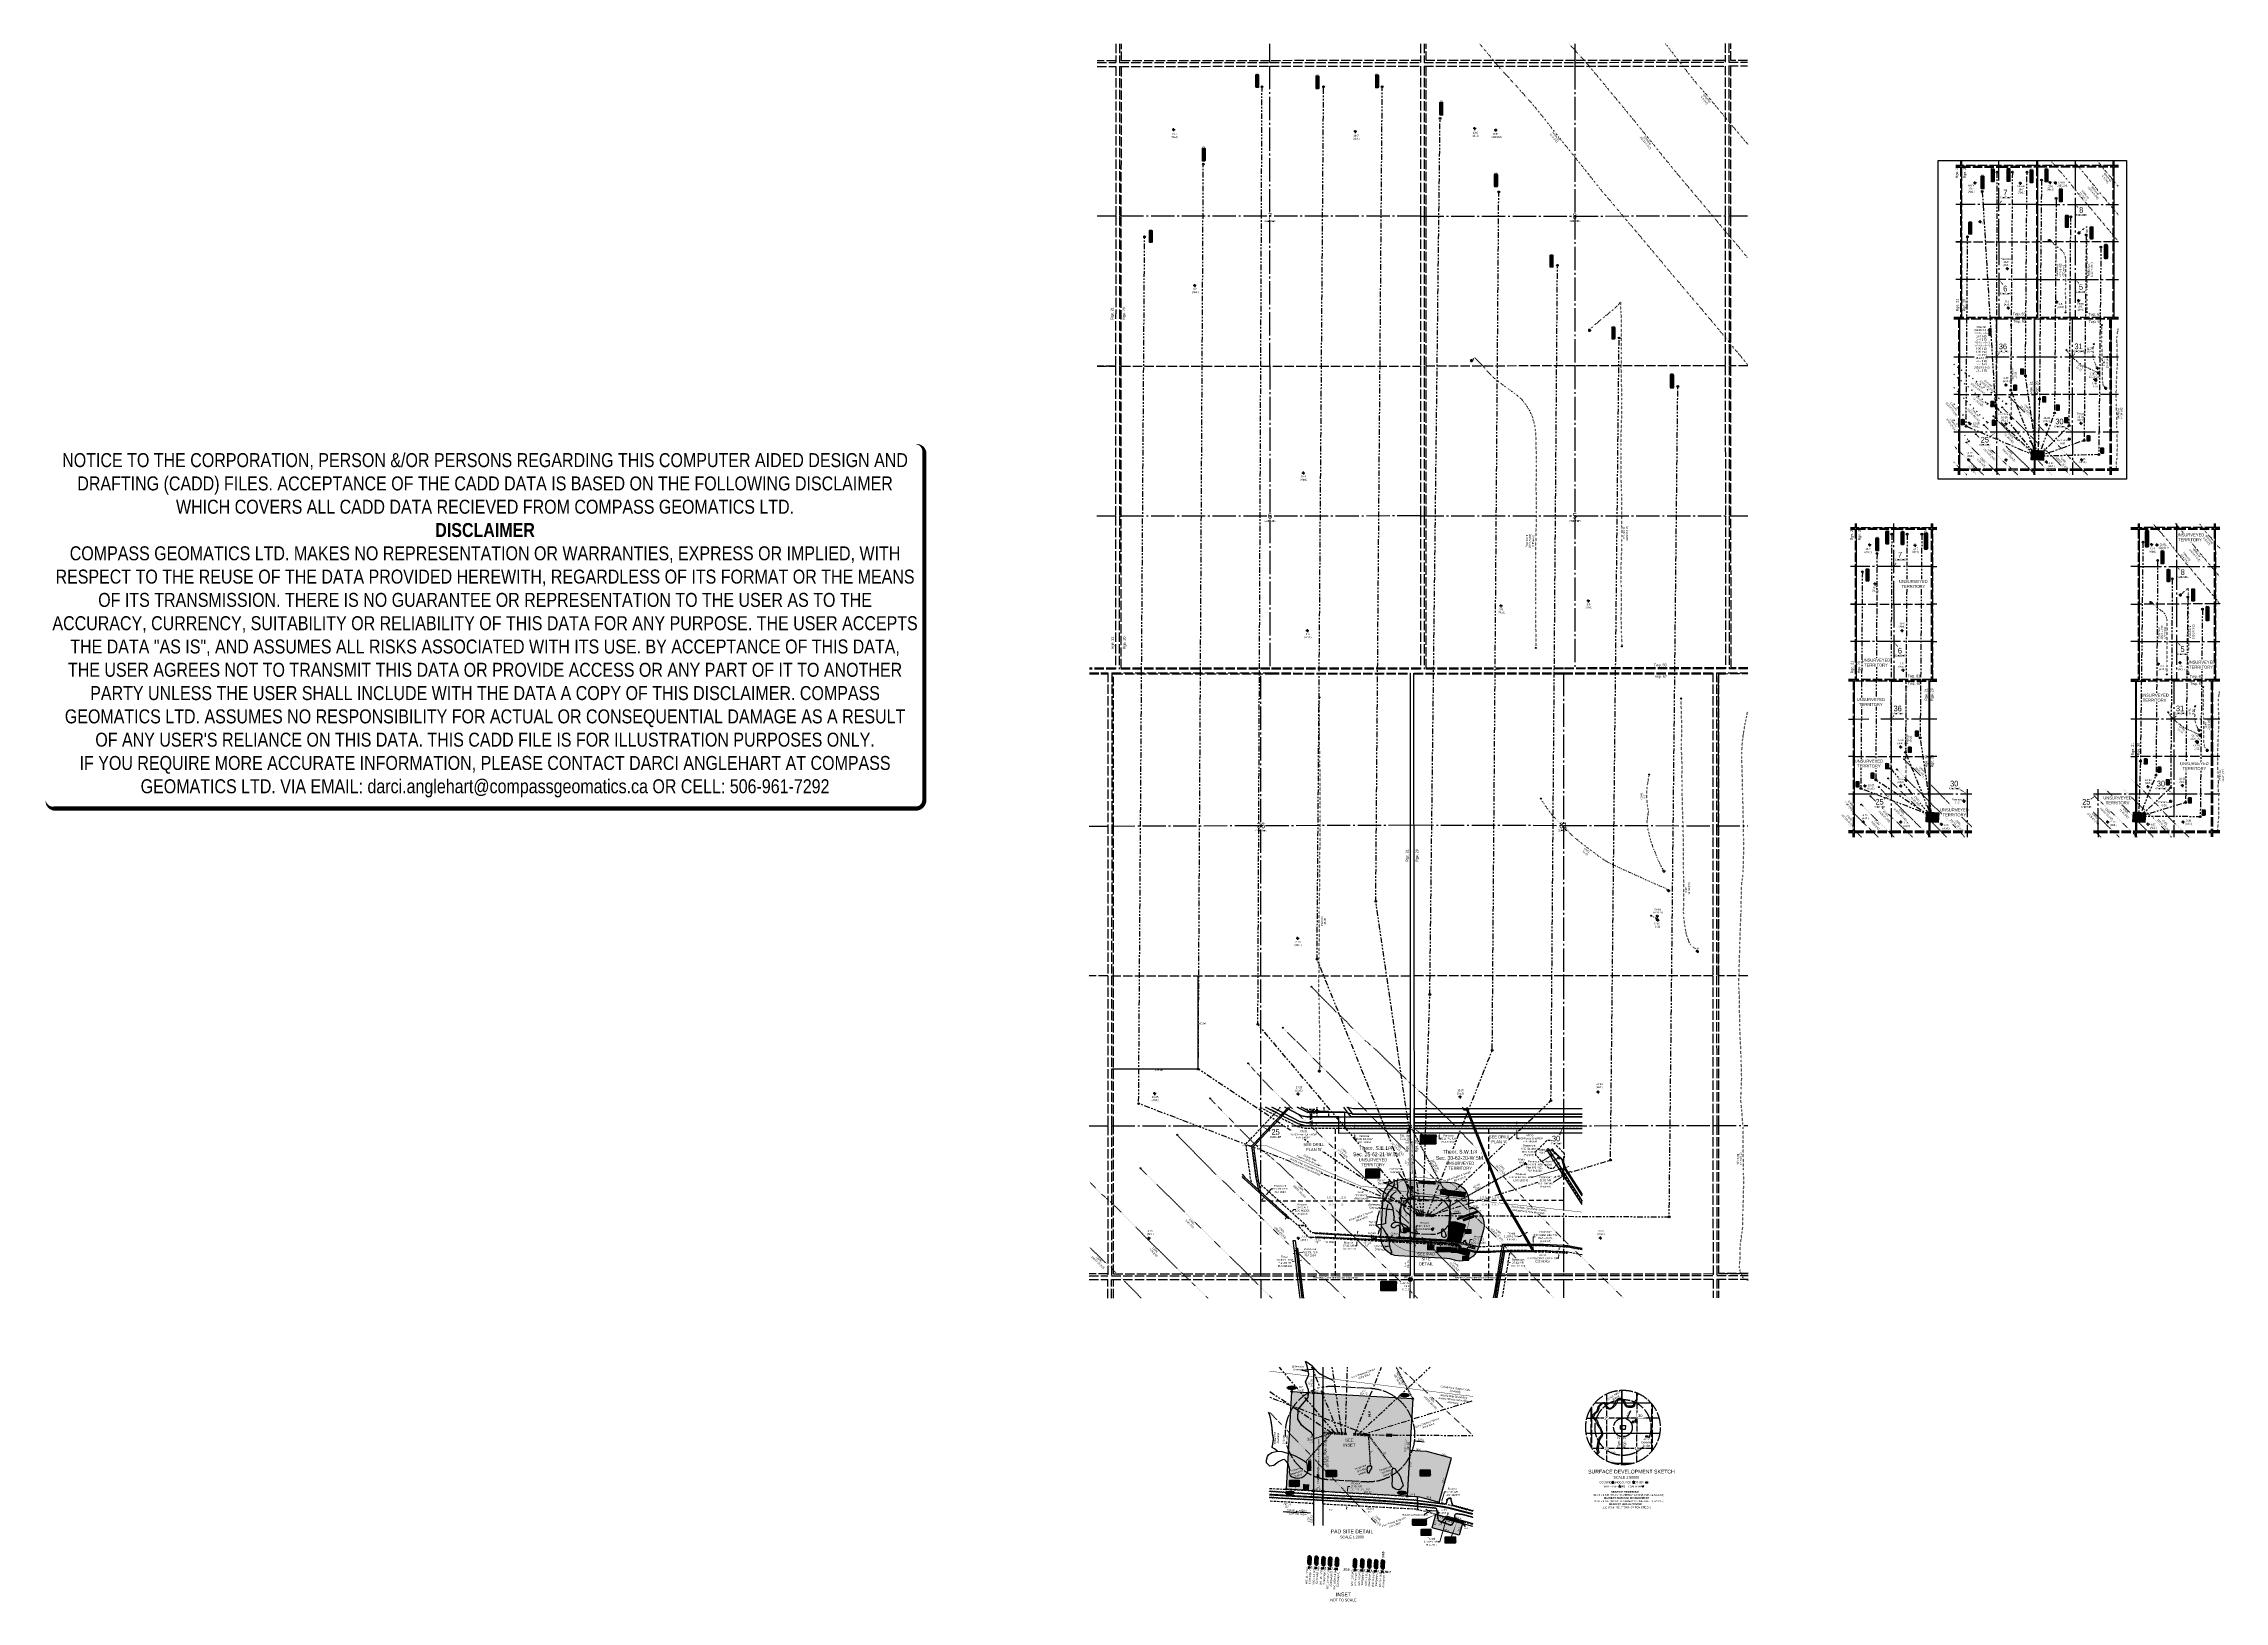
# Model space of a CAD drawing. Extents: x 492570 to 504268, y 6024618 to 6032974.
import ezdxf
from ezdxf.enums import TextEntityAlignment as Align

# ---------------------------------------------------------------- set-up
doc = ezdxf.new("R2010")
doc.units = 0
doc.header["$LTSCALE"] = 5
doc.header["$PDMODE"] = 34
doc.header["$PDSIZE"] = 0.03
for name, pattern in [('0', [1, 1, 0]), ('DASHDOT2', [12.7, 6.35, -3.175, 0, -3.175]), ('foc-ACCESSROAD', [3.75, 2.5, -1.25]), ('foc-BUFFER', [16.75, 15, -1.75]), ('foc-DOT', [1, 0.2, -0.8]), ('foc-DRILLPATH', [14.75, 6, -1.75, 1.75, -1.75, 1.75, -1.75]), ('foc-FLOWLINE', [3.75, 2.5, -1.25]), ('foc-LSD', [8, 5, -3]), ('foc-QUARTERLINE', [33, 25, -3, 2, -3]), ('foc-TIELINE', [1.875, 1.25, -0.625]), ('foc-TOPO-ephemeral', [6.25, 3.125, -0.625, 0.625, -0.625, 0.625, -0.625]), ('foc-TRAV', [1.875, 1.25, -0.625]), ('foc-UNSURVEYED', [12.5, 10, -2.5])]:
    doc.linetypes.add(name, pattern=pattern)
doc.layers.get('Defpoints').update_dxf_attribs({"color": 9})
for name, color, linetype in [('10', 1, 'Continuous'), ('100013006220W500', 7, 'Continuous'), ('100040806320W500', 7, 'Continuous'), ('100052506221W500', 7, 'Continuous'), ('100083006220W500', 7, 'Continuous'), ('100093006220W500', 7, 'Continuous'), ('100112506221W500', 7, 'Continuous'), ('100130106321W500', 7, 'Continuous'), ('100140106321W500', 7, 'Continuous'), ('100140706320W500', 7, 'Continuous'), ('100142506221W500', 7, 'Continuous'), ('100150106321W500', 7, 'Continuous'), ('100150706320W500', 7, 'Continuous'), ('100153606221W500', 7, 'Continuous'), ('100161906220W500', 7, 'Continuous'), ('102052506221W500', 7, 'Continuous'), ('102112506221W500', 7, 'Continuous'), ('102122506221W500', 7, 'Continuous'), ('102130106321W500', 7, 'Continuous'), ('102130706320W500', 7, 'Continuous'), ('102152506221W500', 7, 'Continuous'), ('102160706320W500', 7, 'Continuous'), ('103052506221W500', 7, 'Continuous'), ('103112506221W500', 7, 'Continuous'), ('103130706320W500', 7, 'Continuous'), ('103152506221W500', 7, 'Continuous'), ('103160706320W500', 7, 'Continuous'), ('104152506221W500', 7, 'Continuous'), ('35', 37, 'Continuous'), ('9', 3, 'Continuous'), ('AB_SEC_N83UTMz11', 7, 'Continuous'), ('AS-CABLE', 224, 'foc-CABLE'), ('AS-DRILL-T', 8, 'Continuous'), ('AS-OWNER', 7, 'Continuous'), ('AS-RESIDENCE', 14, 'Continuous'), ('AS-ROADS', 254, 'Continuous'), ('AS-SYMBOL', 7, 'Continuous'), ('AS-UNDERLAY-H', 141, 'Continuous'), ('AS-WILDLIFE', 131, 'DASHDOT2'), ('AUX-BUFFER', 7, 'foc-BUFFER'), ('C-SYMBOL', 7, 'Continuous'), ('C-WS-S', 8, 'Continuous'), ('CG-NOTES', 7, 'Continuous'), ('D-TXT', 6, 'Continuous'), ('DETAIL-HZ-Existing', 8, 'foc-DOT'), ('DETAIL-T', 7, 'Continuous'), ('DRILL-T', 8, 'Continuous'), ('F-AR', 190, 'foc-ACCESSROAD'), ('F-EZE', 190, 'foc-FLOWLINE'), ('F-RW', 190, 'Continuous'), ('F-WS', 190, 'foc-ACCESSROAD'), ('F-WS-S', 8, 'Continuous'), ('L-BD', 7, 'Continuous'), ('L-DETAIL-T', 3, 'Continuous'), ('L-MON', 1, 'Continuous'), ('L-QSEC', 8, 'foc-QUARTERLINE'), ('L-ROAD-T', 7, 'Continuous'), ('L-SEC', 7, 'Continuous'), ('L-SECLBL', 7, 'Continuous'), ('L-SECQ', 8, 'foc-QUARTERLINE'), ('L-SECTION-LSD', 7, 'foc-LSD'), ('L-TIE', 7, 'foc-TIELINE'), ('L-UNS-T', 3, 'Continuous'), ('L-USEC', 7, 'foc-UNSURVEYED'), ('P-BUFFER-H 30m', 51, 'Continuous'), ('P-BUFFER-T', 40, 'Continuous'), ('P-ELEVATION', 7, 'Continuous'), ('P-PDRILLPATH', 12, 'foc-DRILLPATH'), ('P-PROPOSED', 10, 'Continuous'), ('P-PROPOSED-H', 21, 'Continuous'), ('P-TEMP-BLOCKS', 250, 'Continuous'), ('P-TEMP-BLUE', 146, 'Continuous'), ('P-TEMP-BLUE-T', 146, 'Continuous'), ('P-TRAV', 4, 'foc-TRAV'), ('P-TXT', 4, 'Continuous'), ('P-WORKAREA', 113, 'Continuous'), ('P-WORKAREA-COUNTY', 104, 'Continuous'), ('P-WORKAREA-COUNTY-H', 71, 'Continuous'), ('P-WORKAREA-H', 111, 'Continuous'), ('S-7', 6, 'Continuous'), ('T-BUSH', 110, '0'), ('T-BUSH-T', 110, 'Continuous'), ('T-CREEK', 160, 'Continuous'), ('T-DRAW', 143, 'foc-TOPO-ephemeral'), ('T-TIE', 201, 'foc-TIELINE'), ('T-WATER', 160, 'Continuous'), ('T-WATER-H', 133, 'Continuous'), ('T-WATER-T', 170, 'Continuous'), ('WATERCOURSE-BANKS', 144, 'Continuous'), ('WETLAND', 143, 'Continuous'), ('WETLAND-T', 146, 'Continuous')]:
    doc.layers.add(name, color=color, linetype=linetype)
for name, color, linetype, lineweight in [('AS-GENERAL', 48, 'Continuous', 18), ('C-WS-T', 13, 'Continuous', 9), ('F-AR-T', 190, 'Continuous', 9), ('F-EZE-T', 190, 'Continuous', 9), ('F-RW-T', 190, 'Continuous', 9), ('F-WS-T', 190, 'Continuous', 9), ('T-TEXT', 48, 'Continuous', 18), ('T-TIE-T', 201, 'Continuous', 18)]:
    doc.layers.add(name, color=color, linetype=linetype, lineweight=lineweight)
doc.layers.add('DISCLAIMER', color=7, linetype='Continuous', plot=False)
doc.layers.add('P-TEMP-BLUE-H', color=7, linetype='Continuous', true_color=0x99e6ff)
doc.styles.add('100L', font='ARIALN.TTF', dxfattribs={"height": 11})
doc.styles.add('120', font='ARIALN.TTF', dxfattribs={"height": 13})
doc.styles.add('175L', font='ARIALN.TTF', dxfattribs={"height": 20})
doc.styles.add('240', font='ARIALN.TTF', dxfattribs={"height": 30})
doc.styles.add('60L', font='ARIALN.TTF', dxfattribs={"height": 7.35})
doc.styles.add('80', font='ARIALN.TTF', dxfattribs={"height": 10})
doc.styles.add('80CG', font='ARIALN.TTF', dxfattribs={"height": 10})
doc.styles.add('80L', font='ARIALN.TTF', dxfattribs={"height": 10})
doc.styles.add('80LS', font='ARIALNI.TTF', dxfattribs={"height": 10})
doc.styles.add('BOLD', font='ARIALNB.TTF')
doc.styles.add('foc-LtypeFont', font='ARIALN.TTF', dxfattribs={"height": 7.35})
doc.styles.add('SIMPLEX', font='ARIALN.TTF')
doc.styles.get("Standard").update_dxf_attribs({"font": 'ARIALN.TTF'})
doc.styles.add('TXT', font='ARIALN.TTF', dxfattribs={"height": 0.2})
doc.linetypes.add('foc-CABLE', pattern='A,2,-1,["C",foc-LtypeFont,S=0.2,R=0,X=-0.625,Y=-0.75],-1.24,8', length=12.24)
doc.linetypes.add('foc-TOPO-flowdirection-NOLINE', pattern='A,0,[">",foc-LtypeFont,S=0.3,R=0,X=0,Y=-0.945],-20,[">",foc-LtypeFont,S=0.3,R=0,X=0,Y=-0.945],0', length=20)
doc.dimstyles.new('CG2011', dxfattribs={"dimscale": 5, "dimtxt": 9, "dimasz": 2, "dimexe": 0.2, "dimexo": 0.0625, "dimgap": 0.5, "dimtad": 0, "dimtih": 1, "dimtoh": 1, "dimzin": 0, "dimdsep": 46, "dimtxsty": '80CG', "dimcen": 0.1, "dimse1": 1, "dimse2": 1, "dimclrd": 256, "dimclrt": 256, "dimaunit": 1, "dimadec": 4, "dimazin": 0, "dimtfac": 0.06, "dimtofl": 0, "dimtmove": 0, "dimatfit": 1, "dimfxl": 0.2, "dimtolj": 1, "dimtzin": 0, "dimlwd": -1, "dimarcsym": 0})
doc.dimstyles.new('COMPASS', dxfattribs={"dimscale": 5, "dimtxt": 10, "dimasz": 2.5, "dimexe": 0.2, "dimexo": 0.0625, "dimgap": 0.5, "dimtad": 0, "dimtih": 1, "dimtoh": 1, "dimzin": 0, "dimdsep": 46, "dimtxsty": '80', "dimcen": 0.1, "dimse1": 1, "dimse2": 1, "dimclrd": 256, "dimclrt": 256, "dimaunit": 1, "dimadec": 4, "dimazin": 0, "dimtfac": 0.06, "dimtofl": 0, "dimtmove": 0, "dimatfit": 1, "dimfxl": 0.2, "dimtolj": 1, "dimtzin": 0, "dimlwd": -1, "dimarcsym": 0})
doc.dimstyles.new('Compass 5 000', dxfattribs={"dimscale": 5, "dimtxt": 9, "dimasz": 2, "dimexe": 0.2, "dimexo": 0.0625, "dimgap": 0.5, "dimtad": 0, "dimtih": 1, "dimtoh": 1, "dimzin": 0, "dimdsep": 46, "dimtxsty": '80CG', "dimcen": 0.1, "dimse1": 1, "dimse2": 1, "dimclrd": 256, "dimclrt": 256, "dimaunit": 1, "dimadec": 4, "dimazin": 0, "dimtfac": 0.06, "dimtofl": 0, "dimtmove": 0, "dimatfit": 1, "dimfxl": 0.2, "dimtolj": 1, "dimtzin": 0, "dimlwd": -1, "dimarcsym": 0})

# ---------------------------------------------------------------- blocks, each defined once
blk = doc.blocks.new('fdia')
at = {"color": 255, "const_width": 1}
blk.add_lwpolyline([(-0.5, 0, 1), (0.5, 0, 1)], format="xyb", close=True, dxfattribs=at)
blk = doc.blocks.new('Fdiaa')
blk.add_blockref('fdia', (0, 0))
blk = doc.blocks.new('fdib')
at = {"color": 1, "const_width": 1.6}
blk.add_lwpolyline([(-0.4, 0, 1), (0.4, 0, 1)], format="xyb", close=True, dxfattribs=at)
at = {"color": 1}
blk.add_circle((0, 0), 0.8, dxfattribs=at)
blk = doc.blocks.new('Fdibb')
blk.add_blockref('fdib', (0, 0))
blk = doc.blocks.new('fdicc')
for name in ['Fdibb', 'Fdiaa']:
    blk.add_blockref(name, (0, 0))
blk = doc.blocks.new('FDI')
blk.add_blockref('fdicc', (0, 0))
blk = doc.blocks.new('TRIA')
blk.add_hatch(color=255).paths.add_polyline_path([(0, 1.5), (-1.5, -0.9), (1.4, -0.9)])
blk = doc.blocks.new('TRIAA')
blk.add_blockref('TRIA', (0, 0))
blk = doc.blocks.new('TRIB')
at = {"color": 1}
blk.add_lwpolyline([(-1.1, -0.7), (0, 1.1), (1, -0.7)], close=True, dxfattribs=at)
blk = doc.blocks.new('TRIBB')
blk.add_blockref('TRIB', (0, 0))
blk = doc.blocks.new('TRICC')
for name in ['TRIAA', 'TRIBB']:
    blk.add_blockref(name, (0, 0))
blk = doc.blocks.new('plspike')
blk.add_blockref('TRICC', (0, 0))
blk = doc.blocks.new('STRIA')
blk.add_hatch(color=255).paths.add_polyline_path([(0, 1.5), (-1.5, -0.9), (1.4, -0.9)])
blk = doc.blocks.new('STRIAA')
blk.add_blockref('STRIA', (0, 0))
blk = doc.blocks.new('STRIB')
at = {"color": 1}
blk.add_solid([(-1.1, -0.7), (0, 1.1), (1, -0.7)], dxfattribs=at)
blk = doc.blocks.new('STRIBB')
blk.add_blockref('STRIB', (0, 0))
blk = doc.blocks.new('STRICC')
for name in ['STRIAA', 'STRIBB']:
    blk.add_blockref(name, (0, 0))
blk = doc.blocks.new('fdspike')
blk.add_blockref('STRICC', (0, 0))
blk = doc.blocks.new('L-SECLBL')
at = {"layer": '9', "color": 7}
for p, q in [((-5, -28), (-12, -28)), ((21, -28), (13, -28))]:
    blk.add_line(p, q, dxfattribs=at)
at = {"layer": '10', "color": 2, "style": 'SIMPLEX'}
blk.add_attdef('SEC', text='', height=30, dxfattribs=at).set_placement((0, 0), align=Align.MIDDLE)
at = {"layer": '10', "color": 5, "style": '80L'}
blk.add_attdef('TWP', text='', height=9.5, dxfattribs=at).set_placement((-14, -27), align=Align.MIDDLE_RIGHT)
blk.add_attdef('RGE', text='', height=9.5, dxfattribs=at).set_placement((4, -27), align=Align.MIDDLE_CENTER)
blk.add_attdef('MER', text='', height=9.5, dxfattribs=at).set_placement((23, -27), align=Align.MIDDLE_LEFT)
blk = doc.blocks.new('*D63')
at = {"layer": 'Defpoints', "color": 0, "transparency": 16777216}
for p in [(500728, 6026904), (500728, 6026904), (500745, 6026915)]:
    blk.add_point(p, dxfattribs=at)
at = {"layer": 'F-AR-T', "transparency": 16777216}
for p, q in [((500719, 6026899), (500670, 6026867)), ((500753, 6026920), (500761, 6026926)), ((500670, 6026867), (500660, 6026867))]:
    blk.add_line(p, q, dxfattribs=at)
for points in [[(500718, 6026900), (500720, 6026897), (500728, 6026904)], [(500752, 6026922), (500754, 6026919), (500744, 6026915)]]:
    blk.add_solid(points, dxfattribs=at)
at = {"layer": 'F-AR-T', "transparency": 16777216, "insert": (500626, 6026867), "char_height": 10, "attachment_point": 5, "style": '80CG', "bg_fill": 3, "box_fill_scale": 1.1, "bg_fill_color": 256, "bg_fill_true_color": 13158600, "bg_fill_transparency": 0}
blk.add_mtext('\\A1;Paramount\\P20.00 A/R\\PMSL 941145\\P(Expired)', dxfattribs=at)
blk = doc.blocks.new('*D64')
at = {"layer": 'Defpoints', "color": 0, "transparency": 16777216}
for p in [(499618, 6026584), (499674, 6026553), (499676, 6026581)]:
    blk.add_point(p, dxfattribs=at)
at = {"layer": 'F-AR-T', "transparency": 16777216}
for p, q in [((499615, 6026547), (499614, 6026526)), ((499618, 6026594), (499619, 6026604)), ((499614, 6026526), (499604, 6026526))]:
    blk.add_line(p, q, dxfattribs=at)
for points in [[(499614, 6026547), (499617, 6026547), (499616, 6026557)], [(499616, 6026594), (499620, 6026594), (499618, 6026584)]]:
    blk.add_solid(points, dxfattribs=at)
at = {"layer": 'F-AR-T', "transparency": 16777216, "insert": (499570, 6026526), "char_height": 10, "attachment_point": 5, "style": '80CG'}
blk.add_mtext('\\A1;Procyon\\P27.43 A/R\\PLOC 122123', dxfattribs=at)
blk = doc.blocks.new('*D65')
at = {"layer": 'Defpoints', "color": 0, "transparency": 16777216}
for p in [(499241, 6026686), (499261, 6026709), (499264, 6026707)]:
    blk.add_point(p, dxfattribs=at)
at = {"layer": 'F-AR-T', "transparency": 16777216}
for p, q in [((499237, 6026677), (499230, 6026669)), ((499270, 6026714), (499277, 6026721)), ((499277, 6026721), (499287, 6026721))]:
    blk.add_line(p, q, dxfattribs=at)
for points in [[(499235, 6026678), (499238, 6026675), (499243, 6026684)], [(499269, 6026715), (499272, 6026713), (499264, 6026707)]]:
    blk.add_solid(points, dxfattribs=at)
at = {"layer": 'F-AR-T', "transparency": 16777216, "insert": (499321, 6026721), "char_height": 10, "attachment_point": 5, "style": '80CG'}
blk.add_mtext('\\A1;Procyon\\P30.48 A/R\\PLOC 961336\\P(Expired)', dxfattribs=at)
blk = doc.blocks.new('*D66')
at = {"layer": 'Defpoints', "color": 0, "transparency": 16777216}
for p in [(500447, 6027170), (500447, 6027155), (500473, 6027155)]:
    blk.add_point(p, dxfattribs=at)
at = {"layer": 'F-EZE-T', "transparency": 16777216}
for p, q in [((500473, 6027180), (500473, 6027190)), ((500473, 6027145), (500473, 6027102)), ((500473, 6027102), (500483, 6027102))]:
    blk.add_line(p, q, dxfattribs=at)
for points in [[(500474, 6027180), (500471, 6027180), (500473, 6027170)], [(500474, 6027145), (500471, 6027145), (500473, 6027155)]]:
    blk.add_solid(points, dxfattribs=at)
at = {"layer": 'F-EZE-T', "transparency": 16777216, "insert": (500542, 6027102), "char_height": 10, "attachment_point": 5, "style": '80CG'}
blk.add_mtext('\\A1;ATCO\\P15.00 Power Line R/W\\PEZE 140304', dxfattribs=at)
blk = doc.blocks.new('*D67')
at = {"layer": 'F-EZE-T', "transparency": 16777216}
for p, q in [((499396, 6027179), (499396, 6027189)), ((499396, 6027145), (499396, 6027135)), ((499396, 6027123), (499396, 6027135)), ((499386, 6027123), (499396, 6027123))]:
    blk.add_line(p, q, dxfattribs=at)
at = {"layer": 'F-EZE-T', "transparency": 16777216, "insert": (499327, 6027123), "char_height": 10, "attachment_point": 5, "style": '80CG', "bg_fill": 3, "box_fill_scale": 1.1, "bg_fill_color": 256, "bg_fill_true_color": 13158600, "bg_fill_transparency": 0}
blk.add_mtext('\\A1;ATCO\\P15.00 Power Line R/W\\PEZE 140304', dxfattribs=at)
at = {"layer": 'Defpoints', "color": 0, "transparency": 16777216}
for p in [(499345, 6027169), (499345, 6027155), (499396, 6027155)]:
    blk.add_point(p, dxfattribs=at)
at = {"layer": 'F-EZE-T', "transparency": 16777216}
for points in [[(499398, 6027179), (499395, 6027179), (499396, 6027169)], [(499398, 6027145), (499395, 6027145), (499396, 6027155)]]:
    blk.add_solid(points, dxfattribs=at)
blk = doc.blocks.new('*D68')
at = {"layer": 'Defpoints', "color": 0, "transparency": 16777216}
for p in [(500725, 6026951), (500729, 6026952), (500731, 6026945)]:
    blk.add_point(p, dxfattribs=at)
at = {"layer": 'F-RW-T', "transparency": 16777216}
for p, q in [((500718, 6026941), (500559, 6026894)), ((500741, 6026948), (500751, 6026951)), ((500559, 6026894), (500549, 6026894))]:
    blk.add_line(p, q, dxfattribs=at)
for points in [[(500718, 6026943), (500719, 6026940), (500728, 6026944)], [(500741, 6026950), (500742, 6026946), (500731, 6026945)]]:
    blk.add_solid(points, dxfattribs=at)
at = {"layer": 'F-RW-T', "transparency": 16777216, "insert": (500494, 6026894), "char_height": 10, "attachment_point": 5, "style": '80CG'}
blk.add_mtext('\\A1;Whitecap\\P4.00 Water Line R/W\\PLOC 251043', dxfattribs=at)
blk = doc.blocks.new('*D69')
at = {"layer": 'Defpoints', "color": 0, "transparency": 16777216}
for p in [(500135, 6027155), (500056, 6027130), (500135, 6027130)]:
    blk.add_point(p, dxfattribs=at)
at = {"layer": 'F-RW-T', "transparency": 16777216}
for p, q in [((500056, 6027165), (500056, 6027175)), ((500056, 6027120), (500056, 6027100)), ((500056, 6027100), (500066, 6027100))]:
    blk.add_line(p, q, dxfattribs=at)
for points in [[(500058, 6027165), (500055, 6027165), (500056, 6027155)], [(500058, 6027120), (500055, 6027120), (500056, 6027130)]]:
    blk.add_solid(points, dxfattribs=at)
at = {"layer": 'F-RW-T', "transparency": 16777216, "insert": (500106, 6027100), "char_height": 10, "attachment_point": 5, "style": '80CG'}
blk.add_mtext('\\A1;Pembina\\P25.00 P/L R/W\\PPLA 160648', dxfattribs=at)
blk = doc.blocks.new('*D70')
at = {"layer": 'Defpoints', "color": 0, "transparency": 16777216}
for p in [(499293, 6026479), (499299, 6026488), (499300, 6026480)]:
    blk.add_point(p, dxfattribs=at)
at = {"layer": 'F-RW-T', "transparency": 16777216}
for p, q in [((499282, 6026486), (499272, 6026484)), ((499309, 6026489), (499326, 6026491))]:
    blk.add_line(p, q, dxfattribs=at)
for points in [[(499282, 6026487), (499282, 6026484), (499292, 6026487)], [(499309, 6026491), (499309, 6026487), (499299, 6026488)]]:
    blk.add_solid(points, dxfattribs=at)
at = {"layer": 'F-RW-T', "transparency": 16777216, "insert": (499363, 6026491), "char_height": 10, "attachment_point": 5, "style": '80CG'}
blk.add_mtext('\\A1;Paramount\\P7.62 P/L R/W\\PPLA 2664', dxfattribs=at)
blk = doc.blocks.new('*D71')
at = {"layer": 'Defpoints', "color": 0, "transparency": 16777216}
for p in [(499599, 6027155), (499599, 6027129), (499603, 6027129)]:
    blk.add_point(p, dxfattribs=at)
at = {"layer": 'F-RW-T', "transparency": 16777216}
for p, q in [((499603, 6027165), (499603, 6027175)), ((499603, 6027119), (499603, 6027098)), ((499603, 6027098), (499613, 6027098))]:
    blk.add_line(p, q, dxfattribs=at)
for points in [[(499605, 6027165), (499601, 6027165), (499603, 6027155)], [(499605, 6027119), (499602, 6027119), (499603, 6027129)]]:
    blk.add_solid(points, dxfattribs=at)
at = {"layer": 'F-RW-T', "transparency": 16777216, "insert": (499653, 6027098), "char_height": 10, "attachment_point": 5, "style": '80CG'}
blk.add_mtext('\\A1;Pembina\\P25.00 P/L R/W\\PPLA 160658', dxfattribs=at)
blk = doc.blocks.new('*D72')
at = {"layer": 'Defpoints', "color": 0, "transparency": 16777216}
for p in [(499287, 6026444), (499287, 6026444), (499297, 6026445)]:
    blk.add_point(p, dxfattribs=at)
at = {"layer": 'F-RW-T', "transparency": 16777216}
for p, q in [((499277, 6026443), (499267, 6026442)), ((499307, 6026447), (499317, 6026448))]:
    blk.add_line(p, q, dxfattribs=at)
for points in [[(499277, 6026445), (499277, 6026441), (499287, 6026444)], [(499306, 6026448), (499307, 6026445), (499297, 6026445)]]:
    blk.add_solid(points, dxfattribs=at)
at = {"layer": 'F-RW-T', "transparency": 16777216, "insert": (499228, 6026442), "char_height": 10, "attachment_point": 5, "style": '80CG'}
blk.add_mtext('\\A1;Texcal\\P10.06 P/L R/W\\PPlan 95 NY\\PPLA 961251', dxfattribs=at)
blk = doc.blocks.new('GABD')
for p, q in [((-0.8, 0), (-1.6, 0)), ((0, 0.8), (0, 1.6)), ((1.6, 0), (0.8, 0)), ((0, -0.8), (0, -1.6))]:
    blk.add_line(p, q)
blk.add_circle((0, 0), 0.8)
blk = doc.blocks.new('GAS')
h = blk.add_hatch(color=255)
h.dxf.hatch_style = 1
edge = h.paths.add_edge_path()
edge.add_arc((0, 0), 0.9, 0, 360)
for p, q in [((-0.8, 0), (-1.6, 0)), ((-0.6, 0.6), (-1.1, 1.1)), ((0, 0.8), (0, 1.6)), ((0.6, 0.6), (1.1, 1.1)), ((1.6, 0), (0.8, 0)), ((-0.6, -0.6), (-1.1, -1.1)), ((0, -0.8), (0, -1.6)), ((1.1, -1.1), (0.6, -0.6))]:
    blk.add_line(p, q)
blk.add_circle((0, 0), 0.8)
blk = doc.blocks.new('*U79')
h = blk.add_hatch(color=255)
edge = h.paths.add_edge_path()
edge.add_line((-34, -28), (34, -28))
edge.add_arc((34, -22), 6, 270, 360)
edge.add_line((40, -22), (40, 21))
edge.add_arc((34, 21), 6, 0, 90)
edge.add_line((34, 27), (-34, 27))
edge.add_arc((-34, 21), 6, 90, 180)
edge.add_line((-40, 21), (-40, -22))
edge.add_arc((-34, -22), 6, 180, 270)
at = {"color": 14, "flags": 128}
blk.add_lwpolyline([(-34, -28, 3, 3, 0), (34, -28, 3, 3, 0.414214), (40, -22, 3, 3, 0), (40, 21, 3, 0, 0.414214), (34, 27, 0, 0, 0), (-34, 27, 0, 0, 0.414214), (-40, 21, 0, 0, 0), (-40, -22, 0, 3, 0.414214)], format="xyseb", close=True, dxfattribs=at)
blk.add_lwpolyline([(-11, -15, 0, 7.5, 0), (0, 0, 0, 0, 0)], format="xyseb", dxfattribs=at)
at = {"color": 14, "style": '80'}
blk.add_attdef('ENTER_TEXT_001', (-27, -5), '', height=10, dxfattribs=at)
blk = doc.blocks.new('*D73')
at = {"layer": 'Defpoints', "color": 0, "transparency": 16777216}
for p in [(499929, 6026567), (500058, 6026559), (500056, 6026532)]:
    blk.add_point(p, dxfattribs=at)
at = {"layer": 'F-AR-T', "transparency": 16777216}
for p, q in [((499930, 6026577), (499933, 6026632)), ((499933, 6026632), (499943, 6026632)), ((499927, 6026529), (499926, 6026519))]:
    blk.add_line(p, q, dxfattribs=at)
for points in [[(499928, 6026577), (499931, 6026576), (499929, 6026567)], [(499925, 6026529), (499929, 6026529), (499927, 6026539)]]:
    blk.add_solid(points, dxfattribs=at)
at = {"layer": 'F-AR-T', "transparency": 16777216, "insert": (499977, 6026632), "char_height": 10, "attachment_point": 5, "style": '80CG'}
blk.add_mtext('\\A1;Procyon\\P27.43 A/R\\PLOC 122123', dxfattribs=at)
blk = doc.blocks.new('*D74')
at = {"layer": 'Defpoints', "color": 0, "transparency": 16777216}
for p in [(500210, 6026505), (500216, 6026532), (500217, 6026531)]:
    blk.add_point(p, dxfattribs=at)
at = {"layer": 'F-AR-T', "transparency": 16777216}
for p, q in [((500218, 6026541), (500223, 6026559)), ((500223, 6026559), (500233, 6026559)), ((500206, 6026495), (500204, 6026486))]:
    blk.add_line(p, q, dxfattribs=at)
for points in [[(500204, 6026496), (500208, 6026495), (500209, 6026505)], [(500217, 6026542), (500220, 6026541), (500216, 6026532)]]:
    blk.add_solid(points, dxfattribs=at)
at = {"layer": 'F-AR-T', "transparency": 16777216, "insert": (500267, 6026559), "char_height": 10, "attachment_point": 5, "style": '80CG'}
blk.add_mtext('\\A1;Procyon\\P27.43 A/R\\PLOC 122346', dxfattribs=at)
blk = doc.blocks.new('*D75')
at = {"layer": 'F-AR-T', "transparency": 16777216}
for p, q in [((500388, 6026444), (500378, 6026446)), ((500435, 6026436), (500445, 6026435))]:
    blk.add_line(p, q, dxfattribs=at)
for points in [[(500388, 6026446), (500388, 6026442), (500398, 6026442)], [(500435, 6026438), (500435, 6026435), (500425, 6026438)]]:
    blk.add_solid(points, dxfattribs=at)
at = {"layer": 'F-AR-T', "transparency": 16777216, "insert": (500479, 6026435), "char_height": 10, "attachment_point": 5, "style": '80CG', "bg_fill": 3, "box_fill_scale": 1.1, "bg_fill_color": 256, "bg_fill_true_color": 13158600, "bg_fill_transparency": 0}
blk.add_mtext('\\A1;Paramount\\P27.43 A/R\\PLOC 131164', dxfattribs=at)
at = {"layer": 'Defpoints', "color": 0, "transparency": 16777216}
for p in [(500398, 6026443), (500425, 6026438), (500425, 6026438)]:
    blk.add_point(p, dxfattribs=at)
blk = doc.blocks.new('*D76')
at = {"layer": 'Defpoints', "color": 0, "transparency": 16777216}
for p in [(500631, 6026491), (500632, 6026498), (500698, 6026487)]:
    blk.add_point(p, dxfattribs=at)
at = {"layer": 'F-EZE-T', "transparency": 16777216}
for p, q in [((500696, 6026459), (500686, 6026459)), ((500697, 6026477), (500696, 6026459)), ((500699, 6026505), (500699, 6026515))]:
    blk.add_line(p, q, dxfattribs=at)
for points in [[(500696, 6026477), (500699, 6026477), (500698, 6026487)], [(500697, 6026505), (500700, 6026505), (500698, 6026495)]]:
    blk.add_solid(points, dxfattribs=at)
at = {"layer": 'F-EZE-T', "transparency": 16777216, "insert": (500611, 6026459), "char_height": 10, "attachment_point": 5, "style": '80CG'}
blk.add_mtext('\\A1;ATCO\\P7.50 Vegetation Control R/W\\PEZE 890416', dxfattribs=at)
blk = doc.blocks.new('*D77')
at = {"layer": 'Defpoints', "color": 0, "transparency": 16777216}
for p in [(500448, 6026687), (500453, 6026690), (500512, 6026589)]:
    blk.add_point(p, dxfattribs=at)
at = {"layer": 'F-RW-T', "transparency": 16777216}
for p, q in [((500490, 6026576), (500480, 6026576)), ((500498, 6026581), (500490, 6026576)), ((500521, 6026594), (500530, 6026599))]:
    blk.add_line(p, q, dxfattribs=at)
for points in [[(500497, 6026582), (500499, 6026579), (500507, 6026586)], [(500520, 6026595), (500522, 6026592), (500512, 6026589)]]:
    blk.add_solid(points, dxfattribs=at)
at = {"layer": 'F-RW-T', "transparency": 16777216, "insert": (500443, 6026576), "char_height": 10, "attachment_point": 5, "style": '80CG'}
blk.add_mtext('\\A1;Texcal\\P6.10 P/L R/W\\PPLA 2617', dxfattribs=at)
blk = doc.blocks.new('*D78')
at = {"layer": 'Defpoints', "color": 0, "transparency": 16777216}
for p in [(500560, 6026535), (500599, 6026535), (500599, 6026527)]:
    blk.add_point(p, dxfattribs=at)
at = {"layer": 'F-RW-T', "transparency": 16777216}
for p, q in [((500560, 6026545), (500560, 6026574)), ((500560, 6026574), (500570, 6026574)), ((500560, 6026517), (500560, 6026507))]:
    blk.add_line(p, q, dxfattribs=at)
for points in [[(500558, 6026517), (500562, 6026517), (500560, 6026527)], [(500559, 6026545), (500562, 6026545), (500560, 6026535)]]:
    blk.add_solid(points, dxfattribs=at)
at = {"layer": 'F-RW-T', "transparency": 16777216, "insert": (500626, 6026574), "char_height": 10, "attachment_point": 5, "style": '80CG'}
blk.add_mtext('\\A1;Paramount\\P8.00 Water Line R/W\\PPLA 160174\\P(Expired)', dxfattribs=at)
blk = doc.blocks.new('SMONA')
blk.add_hatch(color=255).paths.add_polyline_path([(0, -1.5), (1.5, 0), (0, 1.5), (-1.5, 0)])
blk = doc.blocks.new('SMONAA')
blk.add_blockref('SMONA', (0, 0))
blk = doc.blocks.new('SMONB')
at = {"color": 1}
blk.add_solid([(0, 1.2), (1.2, 0), (-1.2, 0), (0, -1.2)], dxfattribs=at)
blk = doc.blocks.new('SMONBB')
blk.add_blockref('SMONB', (0, 0))
blk = doc.blocks.new('SMONCC')
for name in ['SMONAA', 'SMONBB']:
    blk.add_blockref(name, (0, 0))
blk = doc.blocks.new('FDIBAR')
blk.add_blockref('SMONCC', (0, 0))
blk = doc.blocks.new('Temp_Area5')
at = {"true_color": 0x99e6ff}
h = blk.add_hatch(color=141, dxfattribs=at)
h.dxf.hatch_style = 1
h.paths.add_polyline_path([(-17, -9), (16, -9), (16, 9), (-17, 9)])
at = {"color": 250}
for points in [[(-17, -10), (16, -10), (16, 9), (-17, 9)], [(-17, -10), (17, -10), (17, 9), (-17, 9)]]:
    blk.add_lwpolyline(points, close=True, dxfattribs=at)
at = {"color": 250, "style": '80L'}
blk.add_attdef('TEMPORARY', text='', height=9, dxfattribs=at).set_placement((0, 0), align=Align.MIDDLE_CENTER)
blk = doc.blocks.new('plbh')
at = {"layer": 'L-MON'}
h = blk.add_hatch(color=255, dxfattribs=at)
h.dxf.hatch_style = 1
edge = h.paths.add_edge_path()
edge.add_arc((0, 0), 1.16, 0, 360)
h = blk.add_hatch(color=256, dxfattribs=at)
h.dxf.hatch_style = 1
h.paths.add_polyline_path([(-0.96, 0, 1), (0.96, 0, 1)])
h.paths.add_polyline_path([(0.91, 0, -1), (-0.91, 0, -1)], flags=16)
h.paths.add_polyline_path([(0.45, 0, -1), (-0.45, 0, -1)], flags=0)
h = blk.add_hatch(color=256, dxfattribs=at)
h.dxf.hatch_style = 1
h.paths.add_polyline_path([(-0.45, 0, 1), (0.45, 0, 1)])
h.paths.add_polyline_path([(0.4, 0, -1), (-0.4, 0, -1)], flags=16)
at = {"layer": 'L-MON', "color": 240}
for radius in [0.96, 0.91, 0.45, 0.4]:
    blk.add_circle((0, 0), radius, dxfattribs=at)
blk = doc.blocks.new('*U81')
h = blk.add_hatch(color=254)
edge = h.paths.add_edge_path()
edge.add_line((-29, -12), (29, -12))
edge.add_arc((29, -5), 6, 270, 360)
edge.add_line((35, -6), (35, 4))
edge.add_arc((29, 4), 6, 0, 90)
edge.add_line((29, 10), (-29, 10))
edge.add_arc((-29, 4), 6, 90, 180)
edge.add_line((-35, 4), (-35, -6))
edge.add_arc((-29, -5), 6, 180, 270)
at = {"color": 1, "flags": 128}
blk.add_lwpolyline([(-29, -12, 3, 3, 0), (29, -12, 3, 3, 0.414214), (35, -6, 3, 3, 0), (35, 4, 3, 0, 0.414214), (29, 10, 0, 0, 0), (-29, 10, 0, 0, 0.414214), (-35, 4, 0, 0, 0), (-35, -6, 0, 3, 0.414214)], format="xyseb", close=True, dxfattribs=at)
blk.add_lwpolyline([(-21, -5, 0, 10, 0), (0, 0, 5, 5, 0)], format="xyseb", dxfattribs=at)
at = {"color": 1, "style": '80'}
blk.add_attdef('ENTER_TEXT_001', (-36, -5), '', height=10, dxfattribs=at)
blk = doc.blocks.new('*U82')
h = blk.add_hatch(color=254)
edge = h.paths.add_edge_path()
edge.add_line((-34, -12), (34, -12))
edge.add_arc((34, -5), 6, 270, 360)
edge.add_line((40, -6), (40, 4))
edge.add_arc((34, 4), 6, 0, 90)
edge.add_line((34, 10), (-34, 10))
edge.add_arc((-34, 4), 6, 90, 180)
edge.add_line((-40, 4), (-40, -6))
edge.add_arc((-34, -5), 6, 180, 270)
at = {"color": 1, "flags": 128}
blk.add_lwpolyline([(-34, -12, 3, 3, 0), (34, -12, 3, 3, 0.414214), (40, -6, 3, 3, 0), (40, 4, 3, 0, 0.414214), (34, 10, 0, 0, 0), (-34, 10, 0, 0, 0.414214), (-40, 4, 0, 0, 0), (-40, -6, 0, 3, 0.414214)], format="xyseb", close=True, dxfattribs=at)
blk.add_lwpolyline([(-21, -5, 0, 10, 0), (0, 0, 5, 5, 0)], format="xyseb", dxfattribs=at)
at = {"color": 1, "style": '80'}
blk.add_attdef('ENTER_TEXT_001', (-36, -5), '', height=10, dxfattribs=at)
blk = doc.blocks.new('*U83')
h = blk.add_hatch(color=254)
edge = h.paths.add_edge_path()
edge.add_line((-31, -12), (31, -12))
edge.add_arc((31, -5), 6, 270, 360)
edge.add_line((37, -6), (37, 4))
edge.add_arc((31, 4), 6, 0, 90)
edge.add_line((31, 10), (-31, 10))
edge.add_arc((-31, 4), 6, 90, 180)
edge.add_line((-37, 4), (-37, -6))
edge.add_arc((-31, -5), 6, 180, 270)
at = {"color": 1, "flags": 128}
blk.add_lwpolyline([(-31, -12, 3, 3, 0), (31, -12, 3, 3, 0.414214), (37, -6, 3, 3, 0), (37, 4, 3, 0, 0.414214), (31, 10, 0, 0, 0), (-31, 10, 0, 0, 0.414214), (-37, 4, 0, 0, 0), (-37, -6, 0, 3, 0.414214)], format="xyseb", close=True, dxfattribs=at)
blk.add_lwpolyline([(-21, -5, 0, 10, 0), (0, 0, 5, 5, 0)], format="xyseb", dxfattribs=at)
at = {"color": 1, "style": '80'}
blk.add_attdef('ENTER_TEXT_001', (-36, -5), '', height=10, dxfattribs=at)
blk = doc.blocks.new('BH-Existing')
at = {"layer": 'AS-DRILL-T'}
h = blk.add_hatch(color=256, dxfattribs=at)
h.dxf.hatch_style = 1
edge = h.paths.add_edge_path()
edge.add_arc((0, 0), 0.5, 0, 360)
blk.add_circle((0, 0), 0.5, dxfattribs=at)
blk = doc.blocks.new('Temp_Area4')
h = blk.add_hatch(color=71)
h.dxf.hatch_style = 1
h.paths.add_polyline_path([(-17, -9), (16, -9), (16, 9), (-17, 9)])
at = {"color": 250}
for points in [[(-17, -10), (16, -10), (16, 9), (-17, 9)], [(-17, -10), (17, -10), (17, 9), (-17, 9)]]:
    blk.add_lwpolyline(points, close=True, dxfattribs=at)
at = {"color": 250, "style": '80L'}
blk.add_attdef('TEMPORARY', text='', height=9, dxfattribs=at).set_placement((0, 0), align=Align.MIDDLE_CENTER)
blk = doc.blocks.new('*D85')
at = {"layer": 'Defpoints', "color": 0, "transparency": 16777216}
for p in [(499564, 6025201), (499774, 6025190), (499770, 6025121)]:
    blk.add_point(p, dxfattribs=at)
at = {"layer": 'F-AR-T', "transparency": 16777216}
for p, q in [((499565, 6025211), (499566, 6025235)), ((499566, 6025235), (499576, 6025235)), ((499560, 6025123), (499559, 6025113))]:
    blk.add_line(p, q, dxfattribs=at)
for points in [[(499563, 6025212), (499567, 6025211), (499564, 6025201)], [(499558, 6025123), (499562, 6025123), (499560, 6025133)]]:
    blk.add_solid(points, dxfattribs=at)
at = {"layer": 'F-AR-T', "transparency": 16777216, "insert": (499611, 6025235), "char_height": 10, "attachment_point": 5, "style": '80CG'}
blk.add_mtext('\\A1;Procyon\\P27.43 A/R\\PLOC 122123', dxfattribs=at)
blk = doc.blocks.new('*D86')
at = {"layer": 'Defpoints', "color": 0, "transparency": 16777216}
for p in [(500069, 6025149), (500154, 6025055), (500171, 6025121)]:
    blk.add_point(p, dxfattribs=at)
at = {"layer": 'F-AR-T', "transparency": 16777216}
for p, q in [((500071, 6025158), (500084, 6025206)), ((500084, 6025206), (500094, 6025206)), ((500048, 6025073), (500046, 6025063))]:
    blk.add_line(p, q, dxfattribs=at)
for points in [[(500070, 6025159), (500073, 6025158), (500069, 6025149)], [(500047, 6025073), (500050, 6025072), (500051, 6025082)]]:
    blk.add_solid(points, dxfattribs=at)
at = {"layer": 'F-AR-T', "transparency": 16777216, "insert": (500128, 6025206), "char_height": 10, "attachment_point": 5, "style": '80CG'}
blk.add_mtext('\\A1;Procyon\\P27.43 A/R\\PLOC 122346', dxfattribs=at)
blk = doc.blocks.new('*U80')
at = {"true_color": 0x99e6ff}
h = blk.add_hatch(color=141, dxfattribs=at)
edge = h.paths.add_edge_path()
edge.add_line((-24, -20), (24, -20))
edge.add_arc((24, -14), 6, 270, 360)
edge.add_line((30, -14), (30, 12))
edge.add_arc((24, 12), 6, 0, 90)
edge.add_line((24, 18), (-24, 18))
edge.add_arc((-24, 12), 6, 90, 180)
edge.add_line((-30, 12), (-30, -14))
edge.add_arc((-24, -14), 6, 180, 270)
at = {"color": 250, "flags": 128}
blk.add_lwpolyline([(-24, -20, 3, 3, 0), (24, -20, 3, 3, 0.414214), (30, -14, 3, 3, 0), (30, 12, 3, 0, 0.414214), (24, 18, 0, 0, 0), (-24, 18, 0, 0, 0.414214), (-30, 12, 0, 0, 0), (-30, -14, 0, 3, 0.414214)], format="xyseb", close=True, dxfattribs=at)
at = {"flags": 128}
blk.add_lwpolyline([(-9, -10, 0, 7.5, 0), (0, 0, 0, 0, 0)], format="xyseb", dxfattribs=at)
at = {"color": 250}
for tag, p, height, style in [('TEMP_AREA_W1_001', (-9, 2), 12, 'BOLD'), ('ENTER_TEXT_001', (-31, -12), 9, '80')]:
    blk.add_attdef(tag, p, '', height=height, dxfattribs=dict(at, style=style))
blk = doc.blocks.new('*D87')
at = {"layer": 'Defpoints', "color": 0, "transparency": 16777216}
for p in [(500099, 6025075), (500159, 6025042), (500163, 6025056)]:
    blk.add_point(p, dxfattribs=at)
at = {"layer": 'F-RW-T', "transparency": 16777216}
for p, q in [((500092, 6025050), (500060, 6024938)), ((500102, 6025084), (500105, 6025094)), ((500060, 6024938), (500050, 6024938))]:
    blk.add_line(p, q, dxfattribs=at)
for points in [[(500091, 6025051), (500094, 6025050), (500095, 6025060)], [(500100, 6025085), (500103, 6025084), (500099, 6025075)]]:
    blk.add_solid(points, dxfattribs=at)
at = {"layer": 'F-RW-T', "transparency": 16777216, "insert": (500014, 6024938), "char_height": 10, "attachment_point": 5, "style": '80CG'}
blk.add_mtext('\\A1;Texcal\\P6.10 P/L R/W\\PPLA 2617', dxfattribs=at)
blk = doc.blocks.new('*U88')
h = blk.add_hatch(color=254)
edge = h.paths.add_edge_path()
edge.add_line((-34, -20), (34, -20))
edge.add_arc((34, -14), 6, 270, 360)
edge.add_line((40, -14), (40, 12))
edge.add_arc((34, 12), 6, 0, 90)
edge.add_line((34, 18), (-34, 18))
edge.add_arc((-34, 12), 6, 90, 180)
edge.add_line((-40, 12), (-40, -14))
edge.add_arc((-34, -14), 6, 180, 270)
at = {"color": 1, "flags": 128}
blk.add_lwpolyline([(-34, -20, 3, 3, 0), (34, -20, 3, 3, 0.414214), (40, -14, 3, 3, 0), (40, 12, 3, 0, 0.414214), (34, 18, 0, 0, 0), (-34, 18, 0, 0, 0.414214), (-40, 12, 0, 0, 0), (-40, -14, 0, 3, 0.414214)], format="xyseb", close=True, dxfattribs=at)
blk.add_lwpolyline([(90, 40, 0, 10, 0), (0, 0, 5, 5, 0)], format="xyseb", dxfattribs=at)
at = {"color": 1, "style": '80'}
blk.add_attdef('ENTER_TEXT_001', (-36, -5), '', height=10, dxfattribs=at)
blk = doc.blocks.new('*U89')
h = blk.add_hatch(color=71)
edge = h.paths.add_edge_path()
edge.add_line((-26, -20), (26, -20))
edge.add_arc((26, -14), 6, 270, 360)
edge.add_line((32, -14), (32, 12))
edge.add_arc((26, 12), 6, 0, 90)
edge.add_line((26, 18), (-26, 18))
edge.add_arc((-26, 12), 6, 90, 180)
edge.add_line((-32, 12), (-32, -14))
edge.add_arc((-26, -14), 6, 180, 270)
at = {"color": 250, "flags": 128}
blk.add_lwpolyline([(-26, -20, 3, 3, 0), (26, -20, 3, 3, 0.414214), (32, -14, 3, 3, 0), (32, 12, 3, 0, 0.414214), (26, 18, 0, 0, 0), (-26, 18, 0, 0, 0.414214), (-32, 12, 0, 0, 0), (-32, -14, 0, 3, 0.414214)], format="xyseb", close=True, dxfattribs=at)
at = {"flags": 128}
blk.add_lwpolyline([(-16, -16, 0, 7.5, 0), (0, 0, 0, 0, 0)], format="xyseb", dxfattribs=at)
at = {"color": 250}
for tag, p, height, style in [('TEMP_AREA_W1_001', (-9, 2), 12, 'BOLD'), ('ENTER_TEXT_001', (-31, -12), 9, '80')]:
    blk.add_attdef(tag, p, '', height=height, dxfattribs=dict(at, style=style))
blk = doc.blocks.new('*U90')
at = {"layer": 'DETAIL-T', "color": 3, "insert": (0, 0), "char_height": 20, "width": 217.11, "attachment_point": 5, "style": '80CG'}
blk.add_mtext('PAD SITE DETAIL\\P{\\H0.7x;SCALE 1:2000}', dxfattribs=at)
blk = doc.blocks.new('WC')
at = {"layer": 'L-MON'}
h = blk.add_hatch(color=255, dxfattribs=at)
h.dxf.hatch_style = 1
edge = h.paths.add_edge_path()
edge.add_arc((0, 0), 0.9, 0, 360)
at = {"layer": 'L-MON', "color": 240, "flags": 128}
for points in [[(-0.6, 0.5), (-1.2, 1.1)], [(0.5, 0.6), (1.1, 1.2)], [(-1.2, -1.2), (-0.6, -0.6)], [(1.2, -1.2), (0.6, -0.6)]]:
    blk.add_lwpolyline(points, dxfattribs=at)
at = {"layer": 'L-MON', "color": 240}
for radius in [0.8, 0.373]:
    blk.add_circle((0, 0), radius, dxfattribs=at)
blk = doc.blocks.new('we')
at = {"layer": 'P-ELEVATION'}
h = blk.add_hatch(color=111, dxfattribs=at)
h.dxf.hatch_style = 1
edge = h.paths.add_edge_path()
edge.add_ellipse((0, 0), major_axis=(-24.4, 0), ratio=0.410256, start_angle=0, end_angle=360)
at = {"layer": 'P-ELEVATION', "color": 7, "flags": 128}
blk.add_lwpolyline([(0, 0, 12.5, 0, 0), (-12, -6, 0, 0, 0)], format="xyseb", dxfattribs=at)
at = {"layer": 'P-ELEVATION', "color": 7}
blk.add_ellipse((0, 0), major_axis=(-24.4, 0), ratio=0.410256, dxfattribs=at)
at = {"layer": 'P-ELEVATION', "style": '80'}
blk.add_attdef('ELEVATION', text='', height=10, dxfattribs=at).set_placement((0, 0), align=Align.MIDDLE_CENTER)
blk = doc.blocks.new('*U91')
h = blk.add_hatch(color=254)
edge = h.paths.add_edge_path()
edge.add_line((-12, -12), (11, -12))
edge.add_arc((11, -5), 6, 270, 360)
edge.add_line((17, -6), (17, 4))
edge.add_arc((11, 4), 6, 0, 90)
edge.add_line((11, 10), (-12, 10))
edge.add_arc((-11, 4), 6, 90, 180)
edge.add_line((-17, 4), (-17, -6))
edge.add_arc((-11, -5), 6, 180, 270)
at = {"color": 1, "flags": 128}
blk.add_lwpolyline([(-12, -12, 3, 3, 0), (11, -12, 3, 3, 0.414214), (17, -6, 3, 3, 0), (17, 4, 3, 0, 0.414214), (11, 10, 0, 0, 0), (-12, 10, 0, 0, 0.414214), (-17, 4, 0, 0, 0), (-17, -6, 0, 3, 0.414214)], format="xyseb", close=True, dxfattribs=at)
blk.add_lwpolyline([(-4, -2, 0, 10, 0), (0, 0, 5, 5, 0)], format="xyseb", dxfattribs=at)
at = {"color": 1, "style": '80'}
blk.add_attdef('ENTER_TEXT_001', (-36, -5), '', height=10, dxfattribs=at)
blk = doc.blocks.new('WC3')
at = {"layer": 'L-MON'}
h = blk.add_hatch(color=255, dxfattribs=at)
h.dxf.hatch_style = 1
edge = h.paths.add_edge_path()
edge.add_arc((0, 0), 0.9, 0, 360)
at = {"layer": 'L-MON', "color": 8, "flags": 128}
for points in [[(-0.6, 0.5), (-1.2, 1.1)], [(0.5, 0.6), (1.1, 1.2)], [(-1.2, -1.2), (-0.6, -0.6)], [(1.2, -1.2), (0.6, -0.6)]]:
    blk.add_lwpolyline(points, dxfattribs=at)
at = {"layer": 'L-MON', "color": 8}
for radius in [0.8, 0.373]:
    blk.add_circle((0, 0), radius, dxfattribs=at)
blk = doc.blocks.new('*U92')
h = blk.add_hatch(color=254)
edge = h.paths.add_edge_path()
edge.add_line((-39, -28), (39, -28))
edge.add_arc((39, -22), 6, 270, 360)
edge.add_line((45, -22), (45, 21))
edge.add_arc((39, 21), 6, 0, 90)
edge.add_line((39, 27), (-39, 27))
edge.add_arc((-39, 21), 6, 90, 180)
edge.add_line((-45, 21), (-45, -22))
edge.add_arc((-39, -22), 6, 180, 270)
at = {"color": 1, "flags": 128}
blk.add_lwpolyline([(-42, -16, 0, 10, 0), (0, 0, 5, 5, 0)], format="xyseb", dxfattribs=at)
blk.add_lwpolyline([(-39, -28, 3, 3, 0), (39, -28, 3, 3, 0.414214), (45, -22, 3, 3, 0), (45, 21, 3, 0, 0.414214), (39, 27, 0, 0, 0), (-39, 27, 0, 0, 0.414214), (-45, 21, 0, 0, 0), (-45, -22, 0, 3, 0.414214)], format="xyseb", close=True, dxfattribs=at)
at = {"color": 1, "style": '80'}
blk.add_attdef('ENTER_TEXT_001', (-36, -5), '', height=10, dxfattribs=at)
blk = doc.blocks.new('*U93')
h = blk.add_hatch(color=254)
edge = h.paths.add_edge_path()
edge.add_line((-39, -28), (39, -28))
edge.add_arc((39, -22), 6, 270, 360)
edge.add_line((45, -22), (45, 21))
edge.add_arc((39, 21), 6, 0, 90)
edge.add_line((39, 27), (-39, 27))
edge.add_arc((-39, 21), 6, 90, 180)
edge.add_line((-45, 21), (-45, -22))
edge.add_arc((-39, -22), 6, 180, 270)
at = {"color": 1, "flags": 128}
blk.add_lwpolyline([(-92, 72, 0, 10, 0), (0, 0, 5, 5, 0)], format="xyseb", dxfattribs=at)
blk.add_lwpolyline([(-39, -28, 3, 3, 0), (39, -28, 3, 3, 0.414214), (45, -22, 3, 3, 0), (45, 21, 3, 0, 0.414214), (39, 27, 0, 0, 0), (-39, 27, 0, 0, 0.414214), (-45, 21, 0, 0, 0), (-45, -22, 0, 3, 0.414214)], format="xyseb", close=True, dxfattribs=at)
at = {"color": 1, "style": '80'}
blk.add_attdef('ENTER_TEXT_001', (-36, -5), '', height=10, dxfattribs=at)
blk = doc.blocks.new('*U94')
h = blk.add_hatch(color=254)
edge = h.paths.add_edge_path()
edge.add_line((-41, -12), (41, -12))
edge.add_arc((41, -5), 6, 270, 360)
edge.add_line((47, -6), (47, 4))
edge.add_arc((41, 4), 6, 0, 90)
edge.add_line((41, 10), (-41, 10))
edge.add_arc((-41, 4), 6, 90, 180)
edge.add_line((-47, 4), (-47, -6))
edge.add_arc((-41, -5), 6, 180, 270)
at = {"color": 1, "flags": 128}
blk.add_lwpolyline([(-41, -12, 3, 3, 0), (41, -12, 3, 3, 0.414214), (47, -6, 3, 3, 0), (47, 4, 3, 0, 0.414214), (41, 10, 0, 0, 0), (-41, 10, 0, 0, 0.414214), (-47, 4, 0, 0, 0), (-47, -6, 0, 3, 0.414214)], format="xyseb", close=True, dxfattribs=at)
blk.add_lwpolyline([(-33, -3, 0, 10, 0), (0, 0, 5, 5, 0)], format="xyseb", dxfattribs=at)
at = {"color": 1, "style": '80'}
blk.add_attdef('ENTER_TEXT_001', (-36, -5), '', height=10, dxfattribs=at)
blk = doc.blocks.new('*U97')
h = blk.add_hatch(color=254)
edge = h.paths.add_edge_path()
edge.add_line((-31, -12), (31, -12))
edge.add_arc((31, -5), 6, 270, 360)
edge.add_line((37, -6), (37, 4))
edge.add_arc((31, 4), 6, 0, 90)
edge.add_line((31, 10), (-31, 10))
edge.add_arc((-31, 4), 6, 90, 180)
edge.add_line((-37, 4), (-37, -6))
edge.add_arc((-31, -5), 6, 180, 270)
at = {"color": 1, "flags": 128}
blk.add_lwpolyline([(-31, -12, 3, 3, 0), (31, -12, 3, 3, 0.414214), (37, -6, 3, 3, 0), (37, 4, 3, 0, 0.414214), (31, 10, 0, 0, 0), (-31, 10, 0, 0, 0.414214), (-37, 4, 0, 0, 0), (-37, -6, 0, 3, 0.414214)], format="xyseb", close=True, dxfattribs=at)
blk.add_lwpolyline([(-33, -3, 0, 10, 0), (0, 0, 5, 5, 0)], format="xyseb", dxfattribs=at)
at = {"color": 1, "style": '80'}
blk.add_attdef('ENTER_TEXT_001', (-36, -5), '', height=10, dxfattribs=at)
blk = doc.blocks.new('*U98')
h = blk.add_hatch(color=254)
edge = h.paths.add_edge_path()
edge.add_line((-31, -12), (31, -12))
edge.add_arc((31, -5), 6, 270, 360)
edge.add_line((37, -6), (37, 4))
edge.add_arc((31, 4), 6, 0, 90)
edge.add_line((31, 10), (-31, 10))
edge.add_arc((-31, 4), 6, 90, 180)
edge.add_line((-37, 4), (-37, -6))
edge.add_arc((-31, -5), 6, 180, 270)
at = {"color": 1, "flags": 128}
blk.add_lwpolyline([(-31, -12, 3, 3, 0), (31, -12, 3, 3, 0.414214), (37, -6, 3, 3, 0), (37, 4, 3, 0, 0.414214), (31, 10, 0, 0, 0), (-31, 10, 0, 0, 0.414214), (-37, 4, 0, 0, 0), (-37, -6, 0, 3, 0.414214)], format="xyseb", close=True, dxfattribs=at)
blk.add_lwpolyline([(-33, -3, 0, 10, 0), (0, 0, 5, 5, 0)], format="xyseb", dxfattribs=at)
at = {"color": 1, "style": '80'}
blk.add_attdef('ENTER_TEXT_001', (-36, -5), '', height=10, dxfattribs=at)
blk = doc.blocks.new('res_abd')
at = {"color": 14}
blk.add_lwpolyline([(-1.1, -0.6), (-1.1, -1.6), (0.9, -1.6), (0.9, -0.6), (1.2, -0.6), (-0.1, 0.7), (-1.5, -0.6)], close=True, dxfattribs=at)
blk = doc.blocks.new('res_other')
blk.add_hatch(color=14).paths.add_polyline_path([(-1.1, 0.7), (0.9, 0.7), (0.9, -0.7), (-1.1, -0.7)])
at = {"color": 14}
blk.add_lwpolyline([(-1.1, 0.7), (0.9, 0.7), (0.9, -0.7), (-1.1, -0.7)], close=True, dxfattribs=at)
blk = doc.blocks.new('res_occ')
for points in [[(0.1, 0.9), (-1.3, -0.4), (1.5, -0.4)], [(-0.9, -1.4), (1.1, -1.4), (1.1, -0.4), (-0.9, -0.4)]]:
    blk.add_hatch(color=14).paths.add_polyline_path(points)
at = {"color": 14}
for points in [[(0.1, 0.9), (-1.3, -0.4), (1.5, -0.4)], [(-0.9, -1.4), (1.1, -1.4), (1.1, -0.4), (-0.9, -0.4)]]:
    blk.add_lwpolyline(points, close=True, dxfattribs=at)
blk = doc.blocks.new('WAT')
h = blk.add_hatch(color=255)
h.dxf.hatch_style = 1
edge = h.paths.add_edge_path()
edge.add_arc((0, 0), 0.9, 0, 360)
at = {"color": 170}
for p, q in [((0, 0.8), (0, 1.6)), ((-0.6, -0.6), (-1.2, -1.2)), ((0.6, -0.6), (1.2, -1.2))]:
    blk.add_line(p, q, dxfattribs=at)
blk.add_circle((0, 0), 0.8, dxfattribs=at)
blk = doc.blocks.new('Mine')
at = {"layer": 'AS-SYMBOL'}
h = blk.add_hatch(color=161, dxfattribs=at)
h.dxf.hatch_style = 1
h.paths.add_polyline_path([(-0.7, 0.7), (-1.1, 0.4), (-0.4, 0.4)])
h = blk.add_hatch(color=161, dxfattribs=at)
h.dxf.hatch_style = 1
h.paths.add_polyline_path([(0.7, 0.7), (0.4, 0.4), (1.1, 0.4)])
at = {"layer": 'AS-SYMBOL', "color": 161}
for p, q in [((-0.7, 0.7), (-1.1, 0.4)), ((-1.1, 0.4), (-0.4, 0.4)), ((-0.7, 0.7), (0, 0)), ((0, 0), (-0.7, -0.7)), ((0, 0), (0.7, 0.7)), ((0, 0), (0.7, -0.7)), ((1.1, 0.4), (0.4, 0.4)), ((0.7, 0.7), (1.1, 0.4))]:
    blk.add_line(p, q, dxfattribs=at)
blk = doc.blocks.new('*U95')
h = blk.add_hatch(color=111)
edge = h.paths.add_edge_path()
edge.add_line((-26, -20), (26, -20))
edge.add_arc((26, -14), 6, 270, 360)
edge.add_line((32, -14), (32, 12))
edge.add_arc((26, 12), 6, 0, 90)
edge.add_line((26, 18), (-26, 18))
edge.add_arc((-26, 12), 6, 90, 180)
edge.add_line((-32, 12), (-32, -14))
edge.add_arc((-26, -14), 6, 180, 270)
at = {"color": 250, "flags": 128}
blk.add_lwpolyline([(-26, -20, 3, 3, 0), (26, -20, 3, 3, 0.414214), (32, -14, 3, 3, 0), (32, 12, 3, 0, 0.414214), (26, 18, 0, 0, 0), (-26, 18, 0, 0, 0.414214), (-32, 12, 0, 0, 0), (-32, -14, 0, 3, 0.414214)], format="xyseb", close=True, dxfattribs=at)
at = {"flags": 128}
blk.add_lwpolyline([(37, 97, 0, 7.5, 0), (0, 0, 0, 0, 0)], format="xyseb", dxfattribs=at)
at = {"color": 250}
for tag, p, height, style in [('TEMP_AREA_W1_001', (-9, 2), 12, 'BOLD'), ('ENTER_TEXT_001', (-31, -12), 9, '80')]:
    blk.add_attdef(tag, p, '', height=height, dxfattribs=dict(at, style=style))
blk = doc.blocks.new('*D96')
at = {"layer": 'Defpoints', "color": 0, "transparency": 16777216}
for p in [(499122, 6026793), (499132, 6026785), (499127, 6026779)]:
    blk.add_point(p, dxfattribs=at)
at = {"layer": 'F-RW-T', "transparency": 16777216}
for p, q in [((499111, 6026780), (499104, 6026773)), ((499129, 6026801), (499156, 6026831)), ((499156, 6026831), (499166, 6026831))]:
    blk.add_line(p, q, dxfattribs=at)
for points in [[(499109, 6026781), (499112, 6026779), (499117, 6026788)], [(499128, 6026802), (499130, 6026800), (499122, 6026793)]]:
    blk.add_solid(points, dxfattribs=at)
at = {"layer": 'F-RW-T', "transparency": 16777216, "insert": (499202, 6026831), "char_height": 10, "attachment_point": 5, "style": '80CG'}
blk.add_mtext('\\A1;Paramount\\P7.62 P/L R/W\\PPLA 2664', dxfattribs=at)
blk = doc.blocks.new('TEMP')
h = blk.add_hatch(color=255)
h.dxf.hatch_style = 1
h.paths.add_polyline_path([(0, 0.3), (-0.7, 1.2), (-0.7, 0.7), (-1.2, 0.7), (-0.3, 0), (-1.2, -0.7), (-0.7, -0.7), (-0.7, -1.2), (0, -0.3), (0.7, -1.2), (0.7, -0.7), (1.2, -0.7), (0.3, 0), (1.2, 0.7), (0.7, 0.7), (0.7, 1.2)])
h.paths.add_polyline_path([(0.6, 0.8), (0.6, 0.6), (0.8, 0.6), (0.1, 0), (0.8, -0.6), (0.6, -0.6), (0.6, -0.8), (0, -0.1), (-0.6, -0.8), (-0.6, -0.6), (-0.8, -0.6), (-0.1, 0), (-0.8, 0.6), (-0.6, 0.6), (-0.6, 0.8), (0, 0.1)], flags=16)
h = blk.add_hatch(color=1)
h.dxf.hatch_style = 1
h.paths.add_polyline_path([(0, 0.1), (-0.6, 0.8), (-0.6, 0.6), (-0.8, 0.6), (-0.1, 0), (-0.8, -0.6), (-0.6, -0.6), (-0.6, -0.8), (0, -0.1), (0.6, -0.8), (0.6, -0.6), (0.8, -0.6), (0.1, 0), (0.8, 0.6), (0.6, 0.6), (0.6, 0.8)])
at = {"color": 1}
for p, q in [((-0.1, 0), (0.1, 0)), ((0, 0.1), (0, -0.1))]:
    blk.add_line(p, q, dxfattribs=at)
at = {"color": 255, "flags": 128}
blk.add_lwpolyline([(-0.3, 0), (-1.2, 0.7), (-0.7, 0.7), (-0.7, 1.2), (0, 0.3), (0.7, 1.2), (0.7, 0.7), (1.2, 0.7), (0.3, 0), (1.2, -0.7), (0.7, -0.7), (0.7, -1.2), (0, -0.3), (-0.7, -1.2), (-0.7, -0.7), (-1.2, -0.7)], close=True, dxfattribs=at)
at = {"color": 1, "flags": 128}
blk.add_lwpolyline([(-0.1, 0), (-0.8, 0.6), (-0.6, 0.6), (-0.6, 0.8), (0, 0.1), (0.6, 0.8), (0.6, 0.6), (0.8, 0.6), (0.1, 0), (0.8, -0.6), (0.6, -0.6), (0.6, -0.8), (0, -0.1), (-0.6, -0.8), (-0.6, -0.6), (-0.8, -0.6)], close=True, dxfattribs=at)
blk = doc.blocks.new('wa')
at = {"layer": 'P-ELEVATION'}
h = blk.add_hatch(color=111, dxfattribs=at)
h.dxf.hatch_style = 1
edge = h.paths.add_edge_path()
edge.add_arc((-17, -4), 6.1, 215, 325)
edge.add_arc((-7, -4), 6.1, 215, 325)
edge.add_arc((3, -4), 6.1, 215, 325)
edge.add_arc((13, -4), 6.1, 215, 325)
edge.add_arc((18, -4), 4.32, 263.4336, 373.4336)
edge.add_arc((19, 2), 6.1, 305, 415)
edge.add_arc((17, 4), 5.69, 30.6955, 140.6955)
edge.add_arc((8, 4), 6.1, 35, 145)
edge.add_arc((-2, 4), 6.1, 35, 145)
edge.add_arc((-12, 4), 6.1, 35, 145)
edge.add_arc((-18, 4), 4.33, 75.4261, 185.4261)
edge.add_arc((-18, -2), 6.96, 125, 235)
at = {"color": 240, "flags": 128}
blk.add_lwpolyline([(-22, -8, 0.520567), (-12, -8, 0.520567), (-2, -8, 0.520567), (8, -8, 0.520567), (18, -8, 0.520567), (22, -3, 0.520567), (22, 7, 0.520567), (13, 8, 0.520567), (3, 8, 0.520567), (-7, 8, 0.520567), (-17, 8, 0.520567), (-22, 3, 0.520567)], format="xyb", close=True, dxfattribs=at)
at = {"layer": 'P-ELEVATION', "color": 240, "flags": 128}
blk.add_lwpolyline([(0, 0, 12.5, 0, 0), (-12, -6, 0, 0, 0)], format="xyseb", dxfattribs=at)
at = {"layer": 'P-ELEVATION', "color": 240, "style": '80'}
blk.add_attdef('ELEVATION', text='', height=10, dxfattribs=at).set_placement((0, 0), align=Align.MIDDLE_CENTER)
blk = doc.blocks.new('*U99')
h = blk.add_hatch(color=255)
edge = h.paths.add_edge_path()
edge.add_line((-24, -20), (24, -20))
edge.add_arc((24, -14), 6, 270, 360)
edge.add_line((30, -14), (30, 12))
edge.add_arc((24, 12), 6, 0, 90)
edge.add_line((24, 18), (-24, 18))
edge.add_arc((-24, 12), 6, 90, 180)
edge.add_line((-30, 12), (-30, -14))
edge.add_arc((-24, -14), 6, 180, 270)
at = {"color": 1, "flags": 128}
blk.add_lwpolyline([(-24, -20, 3, 3, 0), (24, -20, 3, 3, 0.414214), (30, -14, 3, 3, 0), (30, 12, 3, 0, 0.414214), (24, 18, 0, 0, 0), (-24, 18, 0, 0, 0.414214), (-30, 12, 0, 0, 0), (-30, -14, 0, 3, 0.414214)], format="xyseb", close=True, dxfattribs=at)
for points in [[(-9, -7, 0, 7.5, 0), (0, 0, 0, 0, 0)], [(10, -36, 0, 7.5, 0), (0, 0, 0, 0, 0)]]:
    blk.add_lwpolyline(points, format="xyseb", dxfattribs=at)
at = {"color": 1, "style": '80'}
blk.add_attdef('ENTER_TEXT_001', (-27, -5), '', height=10, dxfattribs=at)
blk = doc.blocks.new('Disclaimer_Legal')
at = {"layer": 'DISCLAIMER', "color": 254, "flags": 128}
blk.add_lwpolyline([(-3613, -1105, 37.5, 37.5, 0), (4096, -1105, 37.5, 37.5, 0.414214), (4171, -1030, 37.5, 37.5, 0), (4171, 2079, 37.5, 0, 0.414214), (4096, 2154, 0, 0, 0), (-3613, 2154, 0, 0, 0.414214), (-3688, 2079, 0, 0, 0), (-3688, -1030, 0, 37.5, 0.414214)], format="xyseb", close=True, dxfattribs=at)
at = {"layer": 'DISCLAIMER', "color": 254, "insert": (242, 534), "char_height": 125, "width": 7717.57, "attachment_point": 5, "style": '80'}
blk.add_mtext('NOTICE TO THE CORPORATION, PERSON &/OR PERSONS REGARDING THIS COMPUTER AIDED DESIGN AND DRAFTING (CADD) FILES. ACCEPTANCE OF THE CADD DATA IS BASED ON THE FOLLOWING DISCLAIMER WHICH COVERS ALL CADD DATA RECIEVED FROM COMPASS GEOMATICS LTD.\\P{\\fArial Narrow|b1|i0|c0|p34;DISCLAIMER}\\PCOMPASS GEOMATICS LTD. MAKES NO REPRESENTATION OR WARRANTIES, EXPRESS OR IMPLIED, WITH RESPECT TO THE REUSE OF THE DATA PROVIDED HEREWITH, REGARDLESS OF ITS FORMAT OR THE MEANS OF ITS TRANSMISSION. THERE IS NO GUARANTEE OR REPRESENTATION TO THE USER AS TO THE ACCURACY, CURRENCY, SUITABILITY OR RELIABILITY OF THIS DATA FOR ANY PURPOSE. THE USER ACCEPTS THE DATA "AS IS", AND ASSUMES ALL RISKS ASSOCIATED WITH ITS USE. BY ACCEPTANCE OF THIS DATA, THE USER AGREES NOT TO TRANSMIT THIS DATA OR PROVIDE ACCESS OR ANY PART OF IT TO ANOTHER PARTY UNLESS THE USER SHALL INCLUDE WITH THE DATA A COPY OF THIS DISCLAIMER. COMPASS GEOMATICS LTD. ASSUMES NO RESPONSIBILITY FOR ACTUAL OR CONSEQUENTIAL DAMAGE AS A RESULT OF ANY USER\'S RELIANCE ON THIS DATA. THIS CADD FILE IS FOR ILLUSTRATION PURPOSES ONLY.\\PIF YOU REQUIRE MORE ACCURATE INFORMATION, PLEASE CONTACT DARCI ANGLEHART AT COMPASS GEOMATICS LTD. VIA EMAIL: darci.anglehart@compassgeomatics.ca OR CELL: 506-961-7292', dxfattribs=at)

msp = doc.modelspace()

# ---------------------------------------------------------------- hatches: boundary and pattern name
at = {"layer": 'AS-UNDERLAY-H'}
h = msp.add_hatch(color=256, dxfattribs=at)
h.dxf.hatch_style = 1
h.paths.add_polyline_path([(503224.873, 6030843.295), (503227.951, 6030843.295), (503227.951, 6030839.978), (503224.873, 6030839.978)])
at = {"layer": 'P-BUFFER-H 30m'}
h = msp.add_hatch(color=256, dxfattribs=at)
h.dxf.hatch_style = 1
edge = h.paths.add_edge_path()
edge.add_line((500212.561, 6026737.352), (500223.304, 6026734.414))
edge.add_arc((500196.938, 6026638.008), 99.946, -15.2954605, 74.7045395, ccw=False)
edge.add_line((500293.344, 6026611.642), (500267.559, 6026517.357))
edge.add_arc((500171.153, 6026543.722), 99.946, 254.7045395, 344.7045395, ccw=False)
edge.add_line((500144.787, 6026447.316), (500112.746, 6026456.079))
edge.add_line((500112.746, 6026456.079), (500096.83, 6026456.972))
edge.add_line((500096.83, 6026456.972), (499837.387, 6026471.44))
edge.add_arc((499842.952, 6026571.231), 99.946, 176.8161571, 266.8081352, ccw=False)
edge.add_line((499743.16, 6026576.782), (499754.817, 6026786.343))
edge.add_arc((499854.609, 6026780.792), 99.946, 86.8115109, 176.8161571, ccw=False)
edge.add_line((499860.168, 6026880.584), (500119.632, 6026866.13))
edge.add_arc((500114.073, 6026766.338), 99.946, -3.1852508, 86.8115109, ccw=False)
edge.add_line((500213.865, 6026760.785), (500212.561, 6026737.352))
at = {"layer": 'P-PROPOSED-H'}
h = msp.add_hatch(color=256, dxfattribs=at)
h.dxf.hatch_style = 1
h.paths.add_polyline_path([(503246.871, 6030741.165), (503232.343, 6030741.979), (503235.258, 6030794.369), (503246.861, 6030793.722)])
h = msp.add_hatch(color=256, dxfattribs=at)
h.dxf.hatch_style = 1
h.paths.add_polyline_path([(503251.888, 6030793.442), (503300.124, 6030790.755), (503297.208, 6030738.361), (503251.898, 6030740.885)])
h = msp.add_hatch(color=256, dxfattribs=at)
h.dxf.hatch_style = 1
h.paths.add_polyline_path([(502682.243, 6028851.544), (502682.253, 6028798.989), (502667.726, 6028799.802), (502670.658, 6028852.192)])
h = msp.add_hatch(color=256, dxfattribs=at)
h.dxf.hatch_style = 1
h.paths.add_polyline_path([(502687.269, 6028851.262), (502735.522, 6028848.562), (502732.59, 6028796.172), (502687.279, 6028798.708)])
h = msp.add_hatch(color=256, dxfattribs=at)
h.dxf.hatch_style = 1
h.paths.add_polyline_path([(503791.297, 6028851.544), (503791.307, 6028798.989), (503776.781, 6028799.802), (503779.713, 6028852.192)])
h = msp.add_hatch(color=256, dxfattribs=at)
h.dxf.hatch_style = 1
h.paths.add_polyline_path([(503796.324, 6028851.262), (503844.576, 6028848.562), (503841.644, 6028796.172), (503796.334, 6028798.708)])
h = msp.add_hatch(color=256, dxfattribs=at)
h.dxf.hatch_style = 1
h.paths.add_polyline_path([(499901.023, 6026778.257), (499901.063, 6026568.039), (499842.956, 6026571.292), (499854.685, 6026780.851)])
h = msp.add_hatch(color=256, dxfattribs=at)
h.dxf.hatch_style = 1
h.paths.add_polyline_path([(499921.129, 6026777.132), (500114.139, 6026766.33), (500102.41, 6026556.77), (499921.169, 6026566.914)])
h = msp.add_hatch(color=256, dxfattribs=at)
h.dxf.hatch_style = 1
h.paths.add_polyline_path([(499381.44, 6025737.04), (499381.541, 6025211.495), (499236.273, 6025219.626), (499265.595, 6025743.524)])
h = msp.add_hatch(color=256, dxfattribs=at)
h.dxf.hatch_style = 1
h.paths.add_polyline_path([(499431.706, 6025734.227), (499914.231, 6025707.221), (499884.909, 6025183.322), (499431.807, 6025208.682)])
at = {"layer": 'P-TEMP-BLUE-H'}
h = msp.add_hatch(color=256, dxfattribs=at)
h.dxf.hatch_style = 1
h.paths.add_polyline_path([(500196.938, 6026638.008), (500144.605, 6026652.32), (500129.778, 6026653.128), (500107.882, 6026654.356), (500102.41, 6026556.762), (500124.381, 6026555.53), (500128.874, 6026555.285), (500171.153, 6026543.722)])
h = msp.add_hatch(color=256, dxfattribs=at)
h.dxf.hatch_style = 1
h.paths.add_polyline_path([(500183.822, 6026508.147), (500184.793, 6026511.579), (500163.926, 6026517.286), (500156.02, 6026488.363), (500213.864, 6026472.544), (500220.74, 6026497.698)])
h = msp.add_hatch(color=256, dxfattribs=at)
h.dxf.hatch_style = 1
h.paths.add_polyline_path([(500121.229, 6025386.416), (499990.396, 6025422.197), (499953.33, 6025424.218), (499898.59, 6025427.287), (499884.909, 6025183.302), (499939.836, 6025180.222), (499951.069, 6025179.609), (500056.766, 6025150.703)])
h = msp.add_hatch(color=256, dxfattribs=at)
h.dxf.hatch_style = 1
h.paths.add_polyline_path([(500088.438, 6025061.765), (500090.865, 6025070.345), (500038.7, 6025084.611), (500018.935, 6025012.304), (500163.544, 6024972.756), (500180.734, 6025035.643)])
at = {"layer": 'P-WORKAREA-COUNTY-H'}
h = msp.add_hatch(color=256, dxfattribs=at)
h.dxf.hatch_style = 1
h.paths.add_polyline_path([(499921.129, 6026777.132), (499901.023, 6026778.257), (499901.063, 6026568.039), (499921.169, 6026566.914)])
h = msp.add_hatch(color=256, dxfattribs=at)
h.dxf.hatch_style = 1
h.paths.add_polyline_path([(499431.706, 6025734.227), (499381.44, 6025737.04), (499381.541, 6025211.495), (499431.807, 6025208.682)])
at = {"layer": 'P-WORKAREA-H'}
h = msp.add_hatch(color=256, dxfattribs=at)
h.dxf.hatch_style = 1
h.paths.add_polyline_path([(500184.793, 6026511.579), (500221.77, 6026501.466), (500220.74, 6026497.698), (500183.822, 6026508.147)])
h = msp.add_hatch(color=256, dxfattribs=at)
h.dxf.hatch_style = 1
h.paths.add_polyline_path([(500090.865, 6025070.345), (500183.309, 6025045.063), (500180.734, 6025035.643), (500088.438, 6025061.765)])
at = {"layer": 'T-WATER-H'}
h = msp.add_hatch(color=256, dxfattribs=at)
h.dxf.hatch_style = 1
h.paths.add_polyline_path([(500896.914, 6025413.541), (500901.588, 6025408.783), (500903.107, 6025408.926), (500904.767, 6025409.448), (500906.199, 6025410.238), (500908.722, 6025412), (500909.892, 6025413.002), (500910.902, 6025414.202), (500911.612, 6025415.657), (500912.068, 6025417.327), (500912.318, 6025419.112), (500912.308, 6025421.061), (500912.036, 6025422.876), (500911.435, 6025424.339), (500910.642, 6025425.742), (500910.056, 6025427.281), (500909.621, 6025429.04), (500908.51, 6025434.302), (500908.379, 6025437.015), (500908.199, 6025442.505), (500908.625, 6025446.187), (500910.078, 6025451.015), (500912.2, 6025461.317), (500912.491, 6025465.036), (500913.588, 6025472.38), (500914.793, 6025477.488), (500916.236, 6025482.384), (500917.76, 6025487.251), (500918.509, 6025488.701), (500923.559, 6025496.118), (500926.49, 6025499.687), (500929.254, 6025503.375), (500929.954, 6025504.777), (500932.124, 6025511.13), (500932.327, 6025512.957), (500932.365, 6025517.937), (500931.918, 6025520.972), (500930.604, 6025527.669), (500927.159, 6025536.995), (500924.841, 6025541.257), (500922.901, 6025545.731), (500919.99, 6025551.395), (500915.788, 6025557.849), (500915.034, 6025559.332), (500913.82, 6025562.537), (500911.821, 6025567.028), (500909.42, 6025570.95), (500904.616, 6025585.846), (500903.251, 6025588.764), (500901.719, 6025591.408), (500900.789, 6025592.684), (500897.905, 6025595.977), (500892.58, 6025599.142), (500890.381, 6025600.878), (500888.235, 6025603.209), (500887.134, 6025604.185), (500884.531, 6025605.733), (500883.743, 6025607.623), (500885.499, 6025610.693), (500887.065, 6025615.301), (500888.491, 6025618.062), (500889.75, 6025621.038), (500891.002, 6025623.012), (500892.449, 6025624.565), (500893.629, 6025625.543), (500896.174, 6025627.217), (500898.548, 6025629.135), (500901.053, 6025630.816), (500903.104, 6025633.006), (500905.981, 6025636.616), (500906.376, 6025637.241), (500906.828, 6025637.955), (500908.769, 6025641.677), (500908.995, 6025642.11), (500910.052, 6025647.328), (500911.226, 6025650.436), (500911.611, 6025652.104), (500912.322, 6025657.04), (500912.411, 6025657.655), (500912.803, 6025659.343), (500913.364, 6025660.882), (500915.79, 6025664.558), (500922.231, 6025670.915), (500924.723, 6025672.761), (500928.028, 6025675.778), (500930.637, 6025677.582), (500933.356, 6025678.987), (500935.068, 6025679.465), (500936.794, 6025679.784), (500938.797, 6025679.914), (500940.46, 6025679.437), (500941.83, 6025678.678), (500943.123, 6025677.843), (500945.243, 6025675.65), (500946.8, 6025672.911), (500950.875, 6025661.967), (500951.588, 6025660.603), (500952.979, 6025659.005), (500953.375, 6025658.641), (500955.938, 6025656.424), (500957.163, 6025655.506), (500958.53, 6025654.755), (500959.581, 6025653.79), (500960.828, 6025652.925), (500963.6, 6025651.488), (500966.708, 6025650.451), (500968.314, 6025650.017), (500970.206, 6025649.837), (500972.346, 6025649.889), (500976.155, 6025650.439), (500977.752, 6025650.929), (500982.811, 6025654.245), (500985.589, 6025655.742), (500986.789, 6025656.616), (500992.529, 6025661.532), (500994.536, 6025663.718), (500999.99, 6025669.067), (501002.681, 6025672.838), (501003.758, 6025673.846), (501005.359, 6025675.891), (501007.84, 6025680.252), (501008.378, 6025681.819), (501010.378, 6025688.471), (501010.683, 6025690.256), (501011.164, 6025691.78), (501014.416, 6025696.926), (501015.311, 6025698.111), (501016.341, 6025699.103), (501018.79, 6025700.933), (501021.56, 6025702.371), (501024.545, 6025702.954), (501029.142, 6025703.209), (501030.885, 6025703.508), (501032.237, 6025702.844), (501033.982, 6025701.446), (501035.281, 6025700.245), (501036.005, 6025699.585), (501036.122, 6025699.477), (501036.893, 6025698.706), (501038.828, 6025696.768), (501042.763, 6025691.739), (501045.871, 6025686.963), (501047.558, 6025683.569), (501048.317, 6025681.829), (501050.574, 6025676.464), (501052.68, 6025672.289), (501054.244, 6025669.683), (501055.652, 6025667.99), (501057.294, 6025666.139), (501059.618, 6025664.228), (501060.863, 6025663.459), (501062.174, 6025662.734), (501067.057, 6025661.363), (501070.871, 6025661.039), (501074.265, 6025660.332), (501076.142, 6025660.182), (501078.205, 6025660.217), (501088.504, 6025660.628), (501090.348, 6025660.831), (501091.799, 6025661.56), (501093.732, 6025661.91), (501096.666, 6025662.635), (501099.666, 6025663.747), (501102.173, 6025665.342), (501103.307, 6025666.324), (501104.224, 6025667.446), (501104.929, 6025668.744), (501105.424, 6025670.263), (501105.616, 6025672.035), (501106.416, 6025675.559), (501106.944, 6025677.189), (501107.633, 6025678.535), (501108.469, 6025679.739), (501110.324, 6025681.848), (501113.111, 6025685.562), (501115.453, 6025689.428), (501116.186, 6025690.85), (501116.668, 6025692.78), (501118.216, 6025699.059), (501118.445, 6025701.482), (501118.645, 6025704.809), (501118.547, 6025721.147), (501119.11, 6025724.613), (501119.662, 6025726.122), (501122.892, 6025731.089), (501125.95, 6025732.552), (501120.408, 6025735.021), (501119.936, 6025734.728), (501118.823, 6025733.723), (501116.662, 6025730.124), (501115.726, 6025728.487), (501114.913, 6025725.314), (501114.689, 6025723.526), (501114.567, 6025721.789), (501114.772, 6025707.397), (501114.153, 6025704.012), (501113.614, 6025702.436), (501112.345, 6025699.853), (501108.222, 6025694.673), (501107.442, 6025693.398), (501103.699, 6025686.348), (501102.224, 6025681.846), (501098.825, 6025672.507), (501097.328, 6025669.858), (501096.094, 6025668.856), (501094.596, 6025668.087), (501091.57, 6025666.907), (501088.244, 6025666.043), (501086.315, 6025665.821), (501078.172, 6025665.429), (501074.301, 6025665.61), (501070.001, 6025665.491), (501068.223, 6025665.782), (501065.213, 6025666.938), (501062.521, 6025668.577), (501061.369, 6025669.492), (501060.344, 6025670.7), (501059.474, 6025672.196), (501058.105, 6025675.164), (501055.525, 6025681.831), (501054.263, 6025686.38), (501053.663, 6025687.895), (501052.135, 6025690.923), (501050.5, 6025693.35), (501046.69, 6025698.089), (501043.143, 6025701.146), (501041.078, 6025703.22), (501036.895, 6025706.464), (501036.123, 6025707.062), (501036.005, 6025707.138), (501035.283, 6025707.596), (501034.897, 6025707.841), (501033.982, 6025708.108), (501033.166, 6025708.339), (501029.61, 6025708.787), (501027.676, 6025708.838), (501023.465, 6025708.721), (501021.779, 6025708.295), (501018.706, 6025706.994), (501017.322, 6025706.181), (501013.463, 6025703.473), (501011.942, 6025702.883), (501010.642, 6025702.11), (501006.127, 6025695.844), (501003.835, 6025691.51), (501002.201, 6025688.906), (500999.161, 6025681.818), (500995.154, 6025674.458), (500993.158, 6025671.871), (500991.576, 6025669.13), (500986.934, 6025662.639), (500985.831, 6025661.408), (500982.448, 6025658.648), (500981.253, 6025657.7), (500978.906, 6025656.329), (500976.996, 6025655.313), (500975.334, 6025654.71), (500971.497, 6025654.147), (500969.821, 6025653.677), (500967.96, 6025653.855), (500966.557, 6025654.464), (500963.941, 6025656.02), (500958.331, 6025661.104), (500957.324, 6025662.22), (500954.846, 6025666.361), (500953.378, 6025669.613), (500950.605, 6025677.422), (500949.025, 6025680.021), (500947.351, 6025681.808), (500946.976, 6025682.218), (500945.74, 6025683.219), (500944.42, 6025683.98), (500942.912, 6025684.519), (500941.268, 6025684.944), (500937.248, 6025685.109), (500935.243, 6025684.74), (500930.391, 6025683.35), (500928.996, 6025682.716), (500927.698, 6025681.805), (500924.69, 6025678.519), (500921.04, 6025676.012), (500912.744, 6025667.029), (500910.515, 6025665.074), (500909.558, 6025663.962), (500908.859, 6025662.618), (500908.366, 6025660.984), (500906.988, 6025654.247), (500904.941, 6025645.812), (500904.369, 6025643.929), (500903.96, 6025642.582), (500902.426, 6025639.706), (500902.158, 6025639.36), (500900.584, 6025637.327), (500898.494, 6025635.117), (500894.663, 6025632.549), (500891.202, 6025629.624), (500885.266, 6025625.07), (500883.163, 6025622.962), (500882.316, 6025621.69), (500880.892, 6025618.896), (500879.356, 6025616.373), (500878.736, 6025614.952), (500878.555, 6025613.102), (500878.643, 6025609.082), (500878.873, 6025607.236), (500879.967, 6025604.032), (500880.322, 6025602.237), (500880.871, 6025600.877), (500882.009, 6025599.643), (500885.763, 6025597.147), (500888.08, 6025595.251), (500890.223, 6025593.191), (500891.103, 6025592.046), (500893.339, 6025588.059), (500895.964, 6025584.276), (500897.566, 6025581.522), (500900.107, 6025577.642), (500902.857, 6025574.058), (500903.622, 6025572.626), (500905.221, 6025567.87), (500908.945, 6025558.968), (500909.783, 6025557.603), (500913.51, 6025552.81), (500916.672, 6025549.729), (500918.558, 6025547.388), (500921.837, 6025540.053), (500923.319, 6025537.305), (500925.685, 6025531.168), (500926.896, 6025525.871), (500927.539, 6025520.971), (500927.89, 6025517.937), (500928.008, 6025513.902), (500927.855, 6025511.976), (500927.378, 6025510.21), (500926.586, 6025508.814), (500914.984, 6025494.691), (500914.301, 6025493.361), (500912.543, 6025488.689), (500912.09, 6025486.962), (500910.876, 6025483.768), (500909.18, 6025477.009), (500908.827, 6025473.197), (500907.856, 6025470.017), (500907.045, 6025466.637), (500903.168, 6025443.455), (500902.492, 6025437.016), (500902.359, 6025433.986), (500902.506, 6025432.028), (500902.872, 6025430.325), (500903.512, 6025428.785), (500905.11, 6025426.04), (500905.857, 6025423.955), (500905.841, 6025420.971), (500905.23, 6025419.592), (500903.347, 6025417.368), (500901.086, 6025415.399), (500898.404, 6025413.865)])

# ---------------------------------------------------------------- linework, layer by layer
msp.add_line((499291.987, 6025096.339), (499292.427, 6025104.206))
at = {"layer": '100013006220W500'}
msp.add_point((503010.669, 6031422.427), dxfattribs=at)
at = {"layer": '100040806320W500'}
for p in [(503330.754, 6031918.668), (500236.596, 6031277.989), (503875.191, 6029976.477)]:
    msp.add_point(p, dxfattribs=at)
at = {"layer": '100052506221W500'}
for p in [(502884.939, 6030834.521), (502320.321, 6028892.33), (498453.336, 6026941.403)]:
    msp.add_point(p, dxfattribs=at)
at = {"layer": '100083006220W500'}
msp.add_point((503010.897, 6031428.686), dxfattribs=at)
at = {"layer": '100093006220W500'}
msp.add_point((503010.963, 6031430.521), dxfattribs=at)
at = {"layer": '100112506221W500'}
for p in [(503029.416, 6030975.266), (502464.797, 6029033.075), (499031.242, 6027504.382)]:
    msp.add_point(p, dxfattribs=at)
at = {"layer": '100130106321W500'}
msp.add_point((503010.31, 6031413.275), dxfattribs=at)
at = {"layer": '100140106321W500'}
msp.add_point((503010.44, 6031416.947), dxfattribs=at)
at = {"layer": '100140706320W500'}
msp.add_point((503011.191, 6031436.001), dxfattribs=at)
at = {"layer": '100142506221W500'}
msp.add_point((502996.545, 6031042.258), dxfattribs=at)
at = {"layer": '100150106321W500'}
msp.add_point((503010.522, 6031418.783), dxfattribs=at)
at = {"layer": '100150706320W500'}
msp.add_point((503011.272, 6031437.837), dxfattribs=at)
at = {"layer": '100153606221W500'}
for p in [(503124.984, 6031466.06), (502560.366, 6029523.868), (499413.516, 6029467.555)]:
    msp.add_point(p, dxfattribs=at)
at = {"layer": '100161906220W500'}
msp.add_point((503010.587, 6031420.619), dxfattribs=at)
at = {"layer": '102052506221W500'}
for p in [(502934.059, 6030879.459), (502369.441, 6028937.267), (498649.815, 6027121.152)]:
    msp.add_point(p, dxfattribs=at)
at = {"layer": '102112506221W500'}
for p in [(502978.307, 6030928.322), (502413.688, 6028986.131), (498826.805, 6027316.606)]:
    msp.add_point(p, dxfattribs=at)
at = {"layer": '102122506221W500'}
msp.add_point((502897.659, 6030941.716), dxfattribs=at)
at = {"layer": '102130106321W500'}
msp.add_point((503010.359, 6031415.139), dxfattribs=at)
at = {"layer": '102130706320W500'}
msp.add_point((503011.044, 6031432.33), dxfattribs=at)
at = {"layer": '102152506221W500'}
for p in [(503075.846, 6031022.992), (502511.228, 6029080.801), (499216.964, 6027695.286)]:
    msp.add_point(p, dxfattribs=at)
at = {"layer": '102160706320W500'}
msp.add_point((503011.338, 6031439.673), dxfattribs=at)
at = {"layer": '103052506221W500'}
msp.add_point((502897.639, 6030841.203), dxfattribs=at)
at = {"layer": '103112506221W500'}
msp.add_point((502996.534, 6030941.742), dxfattribs=at)
at = {"layer": '103130706320W500'}
msp.add_point((503011.126, 6031434.165), dxfattribs=at)
at = {"layer": '103152506221W500'}
msp.add_point((503096.668, 6031042.287), dxfattribs=at)
at = {"layer": '103160706320W500'}
msp.add_point((503011.403, 6031441.481), dxfattribs=at)
at = {"layer": '104152506221W500'}
msp.add_point((503096.668, 6031042.287), dxfattribs=at)
at = {"layer": '35', "color": 3}
msp.add_circle((499901.106, 6026345.53), 10, dxfattribs=at)
at = {"layer": 'AB_SEC_N83UTMz11'}
for p, q in [((503660.235, 6030992.273), (503660.19, 6031092.787)), ((503660.28, 6030891.759), (503660.235, 6030992.273))]:
    msp.add_line(p, q, dxfattribs=at)
at = {"layer": 'AS-CABLE', "flags": 128}
for points in [[(503307.104, 6030731.327), (503307.786, 6030730.776), (503309.553, 6030730.654), (503309.556, 6030730.653), (503309.555, 6030730.648), (503312.906, 6030730.417), (503313.797, 6030730.645), (503313.798, 6030730.648)], [(500141.993, 6026528.623), (500144.724, 6026526.42), (500151.792, 6026525.932), (500151.801, 6026525.928), (500151.799, 6026525.909), (500165.201, 6026524.985), (500168.767, 6026525.898), (500168.77, 6026525.907)], [(499983.866, 6025112.954), (499990.694, 6025107.447), (500008.364, 6025106.227), (500008.386, 6025106.217), (500008.381, 6025106.169), (500041.886, 6025103.859), (500050.801, 6025106.142), (500050.809, 6025106.164)]]:
    msp.add_lwpolyline(points, dxfattribs=at)
at = {"layer": 'AS-GENERAL', "const_width": 1.999, "flags": 128}
for points in [[(499722.005, 6026570.785), (499722.509, 6026560.308)], [(499786.112, 6026567.018), (499791.272, 6026557.473)]]:
    msp.add_lwpolyline(points, dxfattribs=at)
at = {"layer": 'AS-RESIDENCE', "color": 14}
msp.add_lwpolyline([(501163.97, 6025260.442), (501173.965, 6025260.442), (501173.965, 6025253.307), (501163.97, 6025253.307)], close=True, dxfattribs=at)
at = {"layer": 'AS-ROADS', "flags": 128}
for points, const_width in [([(500250.682, 6026516.41), (500189.346, 6026531.847), (500171.913, 6026534.844), (500146.277, 6026538.264), (500119.018, 6026541.235), (500056.178, 6026546.018), (500005.132, 6026549.345), (499933.375, 6026552.626), (499845.3, 6026557.623), (499770.811, 6026562.068)], 3.998), ([(500236.622, 6025087.195), (500102.249, 6025121.014), (500058.666, 6025128.507), (499994.576, 6025137.057), (499926.429, 6025144.484), (499769.329, 6025156.442), (499641.714, 6025164.759), (499462.321, 6025172.962), (499242.134, 6025185.454), (499145.066, 6025191.247)], 9.995)]:
    msp.add_lwpolyline(points, dxfattribs=dict(at, const_width=const_width))
at = {"layer": 'AS-UNDERLAY-H'}
msp.add_lwpolyline([(503224.873, 6030843.295), (503227.951, 6030843.295), (503227.951, 6030839.978), (503224.873, 6030839.978)], close=True, dxfattribs=at)
at = {"layer": 'AS-WILDLIFE', "const_width": 1.999, "flags": 128}
for points in [[(500822.881, 6026706.24), (500219.201, 6026773.316), (499633.817, 6026846.489), (499121.606, 6027066.008), (498999.944, 6027066.008)], [(500236.622, 6025718.049), (500176.887, 6025724.686), (499145.066, 6025853.664)]]:
    msp.add_lwpolyline(points, dxfattribs=at)
at = {"layer": 'AUX-BUFFER', "color": 251, "linetype": 'foc-BUFFER', "flags": 128}
for points in [[(500024.431, 6026787.367), (499946.026, 6026791.741, 1.000541563), (499934.892, 6026592.159), (500013.297, 6026587.785, 1.000541563), (500024.431, 6026787.367)], [(499689.961, 6025759.814), (499493.948, 6025770.749, 0.815679309), (499368.756, 6025297.491, 0.815679309)], [(499387.359, 6025289.18, 0.081226459), (499466.113, 6025271.793), (499662.126, 6025260.858, 1.000541563), (499689.961, 6025759.814)]]:
    msp.add_lwpolyline(points, format="xyb", dxfattribs=at)
at = {"layer": 'AUX-BUFFER'}
for radius in [199.893, 149.919, 49.973]:
    msp.add_circle((501041.834, 6025551.219), radius, dxfattribs=at)
at = {"layer": 'DETAIL-HZ-Existing', "ltscale": 5}
for p, q in [((502816.401, 6031254.965), (503096.668, 6031042.287)), ((502816.401, 6031254.23), (503096.668, 6031042.287)), ((502816.37, 6031128.917), (502996.534, 6030941.742)), ((502816.388, 6031200.309), (502996.545, 6031042.258)), ((502816.348, 6031042.228), (502897.659, 6030941.716)), ((502816.327, 6030957.404), (502897.639, 6030841.203))]:
    msp.add_line(p, q, dxfattribs=at)
at = {"layer": 'DETAIL-HZ-Existing', "flags": 128}
for points in [[(500272.275, 6032973.147), (500288.106, 6032954.325), (500306.556, 6032932.195), (500324.915, 6032910.245), (500343.405, 6032888.165), (500361.875, 6032866.015), (500380.704, 6032844.124), (500400.044, 6032822.814), (500419.634, 6032801.644), (500439.394, 6032780.644), (500458.813, 6032759.604), (500477.743, 6032738.074), (500496.673, 6032716.463), (500515.752, 6032694.933), (500534.942, 6032673.483), (500553.932, 6032652.363), (500572.511, 6032630.673), (500590.391, 6032608.442), (500608.261, 6032585.912), (500626.021, 6032563.442), (500643.67, 6032540.872), (500661.36, 6032518.332), (500679.21, 6032495.942), (500697.289, 6032473.431), (500715.159, 6032450.951), (500733.079, 6032428.431), (500751.058, 6032405.961), (500768.938, 6032383.671), (500787.128, 6032361.31), (500805.168, 6032338.83), (500822.947, 6032316.3), (500840.887, 6032293.7), (500858.707, 6032271.29), (500876.576, 6032248.63), (500894.316, 6032226.219), (500912.346, 6032203.739), (500930.725, 6032181.519), (500949.115, 6032159.819), (500967.675, 6032137.829), (500986.084, 6032115.959), (501004.674, 6032093.978), (501023.144, 6032071.948), (501041.504, 6032049.688), (501059.943, 6032027.798), (501078.563, 6032005.928), (501097.173, 6031983.958), (501115.872, 6031962.067), (501134.412, 6031940.047), (501153.002, 6031917.967), (501171.061, 6031896.467), (501189.581, 6031874.387), (501208.171, 6031852.417), (501226.61, 6031830.526), (501244.98, 6031808.486), (501263.31, 6031786.316), (501281.71, 6031764.006), (501300.139, 6031742.086), (501318.889, 6031720.216), (501337.629, 6031698.276), (501356.308, 6031676.345), (501374.758, 6031654.525), (501393.288, 6031632.755), (501411.807, 6031611.105), (501430.567, 6031589.115), (501449.157, 6031567.405), (501467.616, 6031545.235), (501485.986, 6031523.054), (501504.616, 6031501.394), (501523.316, 6031479.494), (501541.655, 6031457.314), (501559.875, 6031435.024), (501578.265, 6031412.844), (501596.574, 6031390.513), (501614.594, 6031368.163), (501632.704, 6031345.993), (501651.023, 6031323.803), (501669.283, 6031301.783), (501687.713, 6031279.723), (501706.212, 6031257.583), (501710.801, 6031252.046)], [(500752.808, 6032973.396), (500762.864, 6032962.446), (500782.234, 6032941.166), (500801.463, 6032919.826), (500820.663, 6032898.505), (500839.863, 6032877.095), (500858.572, 6032855.245), (500876.902, 6032833.045), (500895.262, 6032811.135), (500913.722, 6032789.064), (500932.111, 6032766.874), (500950.481, 6032744.684), (500968.701, 6032722.404), (500987.06, 6032700.164), (501005.49, 6032677.974), (501023.75, 6032655.924), (501042.05, 6032633.863), (501060.269, 6032611.683), (501078.479, 6032589.403), (501096.749, 6032567.173), (501114.638, 6032545.143), (501132.558, 6032522.913), (501150.528, 6032500.762), (501168.597, 6032478.432), (501186.517, 6032456.092), (501204.467, 6032433.782), (501222.377, 6032411.432), (501240.296, 6032389.122), (501258.566, 6032366.781), (501276.746, 6032344.541), (501294.985, 6032322.281), (501313.295, 6032300.081), (501331.485, 6032278.051), (501349.795, 6032255.781), (501368.234, 6032233.63), (501386.734, 6032211.68), (501405.394, 6032189.67), (501423.933, 6032167.85), (501442.553, 6032145.8), (501460.913, 6032123.9), (501479.412, 6032101.8), (501497.922, 6032079.679), (501516.072, 6032057.789), (501534.472, 6032035.659), (501552.661, 6032013.619), (501571.091, 6031991.489), (501589.701, 6031969.579), (501608.43, 6031947.649), (501626.9, 6031925.778), (501645.39, 6031903.798), (501663.999, 6031881.828), (501682.349, 6031859.638), (501700.239, 6031837.088), (501710.575, 6031824.192)], [(501270.43, 6032973.663), (501276.686, 6032965.396), (501294.246, 6032942.096), (501311.885, 6032919.156), (501329.774, 6032896.065), (501347.574, 6032873.325), (501365.613, 6032850.134), (501382.023, 6032828.994), (501400.112, 6032805.964), (501418.231, 6032782.933), (501436.951, 6032760.783), (501456.26, 6032738.972), (501494.059, 6032694.562), (501512.618, 6032672.231), (501531.258, 6032649.851), (501568.307, 6032605.14), (501587.066, 6032582.549), (501624.465, 6032537.929), (501641.884, 6032517.198), (501660.424, 6032494.988), (501679.023, 6032472.607), (501705.392, 6032441.477), (501710.333, 6032435.716)], [(503339.674, 6032342.458), (503343.632, 6032337.752), (503348.244, 6032332.22), (503352.834, 6032326.732), (503357.457, 6032321.212), (503362.074, 6032315.674), (503366.782, 6032310.202), (503371.616, 6032304.874), (503376.514, 6032299.582), (503381.454, 6032294.332), (503386.309, 6032289.072), (503391.041, 6032283.689), (503395.774, 6032278.287), (503400.543, 6032272.904), (503405.341, 6032267.542), (503410.088, 6032262.262), (503414.733, 6032256.839), (503419.203, 6032251.281), (503423.671, 6032245.649), (503428.111, 6032240.031), (503432.523, 6032234.389), (503436.945, 6032228.754), (503441.408, 6032223.156), (503445.928, 6032217.529), (503450.395, 6032211.909), (503454.875, 6032206.279), (503459.37, 6032200.661), (503463.84, 6032195.089), (503468.387, 6032189.498), (503472.897, 6032183.878), (503477.342, 6032178.246), (503481.827, 6032172.596), (503486.282, 6032166.993), (503490.749, 6032161.328), (503495.184, 6032155.726), (503499.692, 6032150.106), (503504.287, 6032144.551), (503508.884, 6032139.126), (503513.524, 6032133.628), (503518.127, 6032128.16), (503522.774, 6032122.665), (503527.391, 6032117.158), (503531.981, 6032111.593), (503536.591, 6032106.12), (503541.246, 6032100.653), (503545.899, 6032095.16), (503550.573, 6032089.688), (503555.208, 6032084.183), (503559.856, 6032078.663), (503564.371, 6032073.288), (503569.001, 6032067.768), (503573.648, 6032062.275), (503578.258, 6032056.802), (503582.85, 6032051.292), (503587.433, 6032045.75), (503592.033, 6032040.172), (503596.64, 6032034.692), (503601.328, 6032029.225), (503606.013, 6032023.74), (503610.682, 6032018.257), (503615.295, 6032012.802), (503619.927, 6032007.36), (503624.557, 6032001.947), (503629.247, 6031996.45), (503633.895, 6031991.022), (503638.51, 6031985.479), (503643.102, 6031979.934), (503647.759, 6031974.519), (503652.434, 6031969.044), (503657.019, 6031963.499), (503661.574, 6031957.927), (503666.172, 6031952.382), (503670.749, 6031946.799), (503675.254, 6031941.212), (503679.781, 6031935.669), (503684.361, 6031930.122), (503688.926, 6031924.617), (503693.534, 6031919.102), (503698.159, 6031913.566), (503699.306, 6031912.182)], [(503459.807, 6032342.52), (503462.321, 6032339.782), (503467.164, 6032334.462), (503471.971, 6032329.127), (503476.771, 6032323.797), (503481.571, 6032318.445), (503486.249, 6032312.982), (503490.831, 6032307.432), (503495.421, 6032301.955), (503500.036, 6032296.437), (503504.633, 6032290.889), (503509.226, 6032285.342), (503513.781, 6032279.772), (503518.371, 6032274.212), (503522.978, 6032268.664), (503527.543, 6032263.152), (503532.118, 6032257.637), (503536.673, 6032252.092), (503541.225, 6032246.522), (503545.793, 6032240.964), (503550.265, 6032235.457), (503554.745, 6032229.899), (503559.237, 6032224.361), (503563.755, 6032218.779), (503568.235, 6032213.194), (503572.722, 6032207.616), (503577.2, 6032202.029), (503581.68, 6032196.451), (503586.247, 6032190.866), (503590.792, 6032185.306), (503595.352, 6032179.741), (503599.929, 6032174.191), (503604.477, 6032168.684), (503609.054, 6032163.116), (503613.664, 6032157.578), (503618.289, 6032152.091), (503622.954, 6032146.588), (503627.589, 6032141.133), (503632.244, 6032135.621), (503636.834, 6032130.146), (503641.459, 6032124.621), (503646.086, 6032119.091), (503650.623, 6032113.618), (503655.223, 6032108.086), (503659.771, 6032102.576), (503664.378, 6032097.043), (503669.031, 6032091.566), (503673.713, 6032086.083), (503678.33, 6032080.615), (503682.953, 6032075.12), (503687.605, 6032069.628), (503692.193, 6032064.08), (503696.665, 6032058.443), (503699.249, 6032055.219)], [(503589.213, 6032342.587), (503590.777, 6032340.52), (503595.167, 6032334.695), (503599.577, 6032328.96), (503604.049, 6032323.187), (503608.499, 6032317.502), (503613.009, 6032311.704), (503617.111, 6032306.419), (503621.633, 6032300.662), (503626.163, 6032294.904), (503630.843, 6032289.367), (503635.67, 6032283.914), (503645.12, 6032272.811), (503649.76, 6032267.229), (503654.42, 6032261.634), (503663.682, 6032250.456), (503668.372, 6032244.808), (503677.722, 6032233.653), (503682.076, 6032228.47), (503686.711, 6032222.918), (503691.361, 6032217.323), (503697.953, 6032209.54), (503699.189, 6032208.1)], [(503487.35, 6031958.105), (503487.35, 6031958.105), (503487.35, 6031958.138), (503487.35, 6031958.175), (503487.35, 6031958.175), (503487.35, 6031958.2), (503487.35, 6031958.255), (503487.35, 6031958.285), (503487.35, 6031958.285), (503487.35, 6031958.285), (503487.35, 6031958.358), (503487.35, 6031958.463), (503487.35, 6031958.58), (503487.35, 6031958.643), (503487.35, 6031958.71), (503487.35, 6031958.783), (503487.35, 6031958.818), (503487.35, 6031958.873), (503487.35, 6031959.013), (503487.35, 6031959.145), (503487.35, 6031959.218), (503487.35, 6031959.33), (503487.308, 6031959.35), (503487.258, 6031959.343), (503487.23, 6031959.365), (503487.25, 6031959.43), (503487.3, 6031959.543), (503487.39, 6031959.683), (503487.528, 6031959.848), (503487.715, 6031960.045), (503487.952, 6031960.268), (503488.242, 6031960.505), (503488.587, 6031960.758), (503488.982, 6031961.023), (503489.435, 6031961.316), (503489.922, 6031961.643), (503490.447, 6031962.031), (503490.967, 6031962.438), (503491.472, 6031962.854), (503491.962, 6031963.274), (503492.442, 6031963.704), (503492.927, 6031964.154), (503493.394, 6031964.594), (503493.857, 6031965.034), (503494.309, 6031965.467), (503494.769, 6031965.894), (503495.231, 6031966.312), (503495.691, 6031966.729), (503496.149, 6031967.137), (503496.619, 6031967.542), (503497.111, 6031967.95), (503497.606, 6031968.35), (503498.103, 6031968.75), (503498.588, 6031969.142), (503499.081, 6031969.55), (503499.563, 6031969.955), (503500.038, 6031970.37), (503500.49, 6031970.78), (503500.923, 6031971.193), (503501.338, 6031971.603), (503501.743, 6031972.018), (503502.148, 6031972.413), (503502.548, 6031972.786), (503502.955, 6031973.148), (503503.36, 6031973.501), (503503.747, 6031973.851), (503504.13, 6031974.181), (503504.53, 6031974.501), (503504.952, 6031974.824), (503505.397, 6031975.156), (503505.834, 6031975.496), (503506.282, 6031975.841), (503506.737, 6031976.187), (503507.207, 6031976.537), (503507.682, 6031976.887), (503508.139, 6031977.234), (503508.597, 6031977.587), (503509.054, 6031977.945), (503509.426, 6031978.245), (503509.504, 6031978.307), (503509.974, 6031978.675), (503510.459, 6031979.037), (503510.919, 6031979.4), (503511.361, 6031979.777), (503511.814, 6031980.2), (503512.276, 6031980.655), (503512.711, 6031981.105), (503513.146, 6031981.538), (503513.421, 6031981.778), (503513.613, 6031981.935), (503514.093, 6031982.303), (503514.551, 6031982.658), (503515.013, 6031983.021), (503515.478, 6031983.383), (503515.995, 6031983.773), (503516.413, 6031984.076), (503516.893, 6031984.409), (503517.38, 6031984.736), (503517.843, 6031985.081), (503518.275, 6031985.439), (503518.695, 6031985.801), (503519.145, 6031986.187), (503519.595, 6031986.577), (503520.005, 6031986.962), (503520.39, 6031987.354), (503520.77, 6031987.777), (503521.164, 6031988.209), (503521.594, 6031988.632), (503522.022, 6031989.035), (503522.417, 6031989.42), (503522.812, 6031989.805), (503523.229, 6031990.202), (503523.677, 6031990.617), (503524.154, 6031991.045), (503524.619, 6031991.465), (503525.044, 6031991.875), (503525.451, 6031992.285), (503525.839, 6031992.7), (503526.194, 6031993.103), (503526.531, 6031993.473), (503526.846, 6031993.803), (503527.136, 6031994.133), (503527.383, 6031994.443), (503527.613, 6031994.731), (503527.831, 6031994.988), (503528.023, 6031995.231), (503528.186, 6031995.458), (503528.323, 6031995.673), (503528.433, 6031995.873), (503528.518, 6031996.063), (503528.588, 6031996.243), (503528.598, 6031996.276), (503528.638, 6031996.396), (503528.67, 6031996.516), (503528.688, 6031996.593), (503528.695, 6031996.631), (503528.71, 6031996.731), (503528.72, 6031996.803), (503528.718, 6031996.843), (503528.71, 6031996.876), (503528.7, 6031996.898), (503528.683, 6031996.883), (503528.67, 6031996.801), (503528.668, 6031996.643), (503528.675, 6031996.418), (503528.695, 6031996.126), (503528.736, 6031995.758), (503528.778, 6031995.346), (503528.811, 6031994.901), (503528.826, 6031994.386), (503528.801, 6031993.768), (503528.771, 6031993.058), (503528.759, 6031992.268), (503528.749, 6031991.408), (503528.749, 6031990.538), (503528.754, 6031990.361), (503528.777, 6031989.623), (503528.824, 6031988.606), (503528.885, 6031987.496), (503528.955, 6031986.336), (503529.04, 6031985.103), (503529.133, 6031983.806), (503529.231, 6031982.464), (503529.333, 6031981.049), (503529.336, 6031981.036), (503529.426, 6031979.581), (503529.494, 6031978.056), (503529.504, 6031977.779), (503529.552, 6031976.486), (503529.604, 6031974.876), (503529.645, 6031973.251), (503529.658, 6031971.551), (503529.643, 6031969.769), (503529.596, 6031967.929), (503529.581, 6031967.461), (503529.541, 6031966.008), (503529.507, 6031964.036), (503529.474, 6031962.036), (503529.442, 6031959.968), (503529.44, 6031957.913), (503529.466, 6031955.788), (503529.501, 6031953.638), (503529.504, 6031953.461), (503529.524, 6031951.486), (503529.517, 6031949.288), (503529.502, 6031947.091), (503529.495, 6031944.853), (503529.496, 6031942.611), (503529.486, 6031940.368), (503529.481, 6031939.768), (503529.471, 6031938.156), (503529.462, 6031935.953), (503529.455, 6031933.728), (503529.455, 6031931.476), (503529.461, 6031929.186), (503529.471, 6031926.891), (503529.489, 6031924.558), (503529.509, 6031922.216), (503529.512, 6031919.863), (503529.5, 6031917.523), (503529.468, 6031915.148), (503529.461, 6031914.656), (503529.436, 6031912.781), (503529.412, 6031910.373), (503529.407, 6031908.081), (503529.433, 6031905.011), (503529.473, 6031902.538), (503529.519, 6031900.191), (503529.577, 6031897.841), (503529.637, 6031895.493), (503529.69, 6031893.146), (503529.74, 6031890.796), (503529.786, 6031888.446), (503529.834, 6031886.073), (503529.887, 6031883.673), (503529.947, 6031881.248), (503530.003, 6031878.823), (503530.041, 6031876.401), (503530.054, 6031873.976), (503530.054, 6031871.576), (503530.05, 6031869.151), (503530.055, 6031866.726), (503530.068, 6031864.301), (503530.083, 6031861.876), (503530.114, 6031859.451), (503530.124, 6031857.026), (503530.117, 6031854.626), (503530.118, 6031852.201), (503530.096, 6031849.801), (503530.049, 6031847.376), (503529.999, 6031844.953), (503529.945, 6031842.528), (503529.875, 6031840.128), (503529.79, 6031837.73), (503529.716, 6031835.308), (503529.656, 6031832.883), (503529.594, 6031830.458), (503529.53, 6031828.06), (503529.463, 6031825.635), (503529.411, 6031823.235), (503529.379, 6031820.81), (503529.352, 6031818.388), (503529.327, 6031815.963), (503529.315, 6031813.538), (503529.308, 6031811.138), (503529.296, 6031808.713), (503529.286, 6031806.288), (503529.282, 6031803.863), (503529.272, 6031801.463), (503529.265, 6031799.038), (503529.278, 6031796.613), (503529.304, 6031794.188), (503529.314, 6031791.788), (503529.282, 6031789.365), (503529.233, 6031786.94), (503529.196, 6031784.54), (503529.164, 6031782.115), (503529.137, 6031779.69), (503529.122, 6031777.268), (503529.115, 6031774.843), (503529.113, 6031772.442), (503529.118, 6031770.017), (503529.134, 6031767.592), (503529.157, 6031765.167), (503529.182, 6031762.77), (503529.22, 6031760.345), (503529.306, 6031757.922), (503529.426, 6031755.525), (503529.547, 6031753.105), (503529.652, 6031750.683), (503529.72, 6031748.257), (503529.768, 6031745.86), (503529.821, 6031743.435), (503529.861, 6031741.01), (503529.884, 6031738.613), (503529.895, 6031736.187), (503529.903, 6031733.762), (503529.913, 6031731.362), (503529.929, 6031728.937), (503529.949, 6031726.512), (503529.957, 6031724.09), (503529.968, 6031721.69), (503529.99, 6031719.265), (503530.016, 6031716.865), (503530.039, 6031714.44), (503530.059, 6031712.015), (503530.077, 6031710.592), (503530.095, 6031709.59), (503530.145, 6031707.192), (503530.211, 6031704.792), (503530.264, 6031702.367), (503530.294, 6031699.942), (503530.317, 6031697.517), (503530.323, 6031695.092), (503530.343, 6031692.692), (503530.378, 6031690.27), (503530.404, 6031687.895), (503530.414, 6031685.472), (503530.405, 6031683.05), (503530.37, 6031680.65), (503530.328, 6031678.225), (503530.281, 6031675.802), (503530.234, 6031673.377), (503530.19, 6031670.977), (503530.145, 6031668.552), (503530.098, 6031666.13), (503530.036, 6031663.705), (503529.956, 6031661.307), (503529.869, 6031658.882), (503529.782, 6031656.46), (503529.7, 6031654.06), (503529.621, 6031651.637), (503529.532, 6031649.224)], [(503329.084, 6031917.555), (503329.084, 6031917.555), (503329.084, 6031917.548), (503329.009, 6031917.455), (503329.041, 6031917.43), (503329.131, 6031917.393), (503329.519, 6031917.26), (503329.984, 6031917.225), (503330.394, 6031917.48), (503330.584, 6031917.818), (503330.651, 6031917.988), (503330.736, 6031918.26), (503330.781, 6031918.44), (503330.854, 6031918.715), (503330.986, 6031918.888), (503331.204, 6031918.99), (503331.329, 6031919.03), (503331.406, 6031919.083), (503331.429, 6031919.11), (503331.464, 6031919.175), (503331.481, 6031919.255), (503331.481, 6031919.3), (503331.481, 6031919.3), (503331.484, 6031919.5), (503331.511, 6031919.76), (503331.604, 6031920.045), (503331.604, 6031920.045), (503331.736, 6031920.325), (503331.879, 6031920.575), (503332.029, 6031920.778), (503332.179, 6031920.95), (503332.324, 6031921.116), (503332.454, 6031921.263), (503332.554, 6031921.378), (503332.616, 6031921.463), (503332.646, 6031921.526), (503332.661, 6031921.578), (503332.669, 6031921.621), (503332.674, 6031921.651), (503332.676, 6031921.673), (503332.701, 6031921.678), (503332.786, 6031921.638), (503332.814, 6031921.623), (503332.941, 6031921.531), (503333.144, 6031921.373), (503333.361, 6031921.183), (503333.379, 6031921.163), (503333.656, 6031920.891), (503333.986, 6031920.566), (503334.369, 6031920.193), (503334.791, 6031919.781), (503335.246, 6031919.336), (503335.736, 6031918.856), (503336.229, 6031918.371), (503336.256, 6031918.343), (503336.804, 6031917.783), (503337.391, 6031917.153), (503338.006, 6031916.471), (503338.669, 6031915.746), (503339.389, 6031914.996), (503340.164, 6031914.228), (503341.012, 6031913.431), (503341.927, 6031912.581), (503342.867, 6031911.671), (503343.812, 6031910.709), (503344.772, 6031909.666), (503345.769, 6031908.531), (503346.834, 6031907.309), (503347.934, 6031905.996), (503349.072, 6031904.581), (503350.255, 6031903.111), (503351.537, 6031901.627), (503352.957, 6031900.179), (503354.492, 6031898.754), (503356.087, 6031897.322), (503357.72, 6031895.859), (503359.405, 6031894.382), (503361.155, 6031892.922), (503362.935, 6031891.495), (503364.723, 6031890.08), (503366.52, 6031888.655), (503368.37, 6031887.205), (503370.23, 6031885.79), (503372.513, 6031884.05), (503373.405, 6031883.355), (503374.825, 6031882.263), (503374.885, 6031882.215), (503375.263, 6031881.928), (503377.103, 6031880.538), (503378.916, 6031879.211), (503380.841, 6031877.828), (503382.706, 6031876.441), (503384.503, 6031875.088), (503386.388, 6031873.698), (503388.236, 6031872.341), (503390.098, 6031870.919), (503391.964, 6031869.404), (503393.679, 6031867.911), (503395.386, 6031866.284), (503397.029, 6031864.534), (503398.521, 6031862.789), (503400.044, 6031860.872), (503401.457, 6031859.004), (503402.802, 6031857.092), (503404.044, 6031855.142), (503405.219, 6031853.144), (503406.342, 6031851.094), (503407.39, 6031849.054), (503408.35, 6031847.007), (503409.225, 6031844.95), (503410.09, 6031842.765), (503410.887, 6031840.56), (503411.593, 6031838.322), (503412.215, 6031836.062), (503412.775, 6031833.777), (503413.28, 6031831.485), (503413.725, 6031829.177), (503414.098, 6031826.86), (503414.408, 6031824.537), (503414.666, 6031822.195), (503414.863, 6031819.862), (503415.011, 6031817.52), (503415.114, 6031815.177), (503415.194, 6031812.822), (503415.241, 6031810.477), (503415.267, 6031808.125), (503415.299, 6031805.775), (503415.342, 6031803.43), (503415.392, 6031801.087), (503415.442, 6031798.737), (503415.455, 6031796.39), (503415.455, 6031794.035), (503415.482, 6031791.692), (503415.523, 6031789.347), (503415.558, 6031787), (503415.588, 6031784.655), (503415.618, 6031782.3), (503415.653, 6031779.957), (503415.671, 6031777.602), (503415.668, 6031775.257), (503415.663, 6031772.915), (503415.658, 6031770.565), (503415.656, 6031768.22), (503415.651, 6031765.89), (503415.629, 6031763.54), (503415.584, 6031761.197), (503415.524, 6031758.847), (503415.467, 6031756.497), (503415.427, 6031754.149), (503415.397, 6031751.797), (503415.38, 6031749.452), (503415.39, 6031747.097), (503415.407, 6031744.752), (503415.422, 6031742.407), (503415.445, 6031740.062), (503415.46, 6031737.724), (503415.48, 6031735.372), (503415.515, 6031733.022), (503415.548, 6031730.677), (503415.583, 6031728.327), (503415.606, 6031725.982), (503415.606, 6031723.637), (503415.624, 6031721.279), (503415.659, 6031718.934), (503415.701, 6031716.582), (503415.731, 6031714.237), (503415.739, 6031711.894), (503415.727, 6031709.547), (503415.707, 6031707.207), (503415.697, 6031704.859), (503415.687, 6031702.507), (503415.647, 6031700.162), (503415.595, 6031697.812), (503415.545, 6031695.477), (503415.482, 6031693.134), (503415.405, 6031690.784), (503415.343, 6031688.432), (503415.29, 6031686.067), (503415.25, 6031683.722), (503415.208, 6031681.369), (503415.153, 6031679.019), (503415.073, 6031676.674), (503414.996, 6031674.334), (503414.959, 6031671.979), (503414.931, 6031669.629), (503414.904, 6031667.279), (503414.884, 6031664.937), (503414.857, 6031662.597), (503414.812, 6031660.254), (503414.762, 6031657.876), (503414.707, 6031655.506), (503414.68, 6031653.161), (503414.665, 6031650.806), (503414.637, 6031648.459), (503414.62, 6031646.109), (503414.615, 6031643.759), (503414.62, 6031641.411), (503414.648, 6031639.054), (503414.68, 6031636.711), (503414.698, 6031634.361), (503414.703, 6031632.009), (503414.733, 6031629.666), (503414.771, 6031627.314), (503414.781, 6031624.969), (503414.799, 6031622.614), (503414.811, 6031620.264), (503414.804, 6031617.911), (503414.796, 6031615.559), (503414.799, 6031613.211), (503414.824, 6031610.861), (503414.869, 6031608.494), (503414.894, 6031606.146), (503414.885, 6031603.784), (503414.847, 6031601.439), (503414.802, 6031599.089), (503414.772, 6031596.739), (503414.76, 6031594.389), (503414.775, 6031592.071), (503414.803, 6031589.706), (503414.823, 6031587.351), (503414.833, 6031584.999), (503414.858, 6031582.644), (503414.888, 6031580.286), (503414.906, 6031577.936), (503414.918, 6031575.584), (503414.929, 6031573.236), (503414.929, 6031570.896), (503414.924, 6031568.541), (503414.931, 6031566.189), (503414.947, 6031563.841), (503414.954, 6031561.486), (503414.967, 6031559.138), (503414.989, 6031556.786), (503415.02, 6031554.431), (503415.057, 6031552.078), (503415.065, 6031549.726), (503415.06, 6031547.378), (503415.075, 6031545.026), (503415.093, 6031542.673), (503415.115, 6031540.328), (503415.123, 6031537.983), (503415.123, 6031536.078), (503415.138, 6031532.328)], [(503329.084, 6031917.555), (503329.084, 6031917.555), (503329.084, 6031917.548), (503329.009, 6031917.455), (503329.041, 6031917.43), (503329.131, 6031917.393), (503329.519, 6031917.26), (503329.984, 6031917.225), (503330.394, 6031917.48), (503330.649, 6031917.988), (503330.781, 6031918.44), (503330.854, 6031918.715), (503330.986, 6031918.888), (503331.204, 6031918.99), (503331.329, 6031919.03), (503331.406, 6031919.083), (503331.491, 6031919.17), (503331.591, 6031919.273), (503331.641, 6031919.33), (503331.686, 6031919.383), (503331.714, 6031919.435), (503331.716, 6031919.473), (503331.699, 6031919.495), (503331.664, 6031919.51), (503331.616, 6031919.518), (503331.561, 6031919.515), (503331.336, 6031919.493), (503331.226, 6031919.493), (503331.181, 6031919.528), (503331.181, 6031919.603), (503331.264, 6031919.715), (503331.316, 6031919.77), (503331.339, 6031919.795), (503331.356, 6031919.815), (503331.354, 6031919.823), (503331.299, 6031919.825), (503331.239, 6031919.855), (503331.236, 6031919.868), (503331.239, 6031919.885), (503331.241, 6031919.91), (503331.221, 6031919.935), (503331.204, 6031919.935), (503331.166, 6031919.91), (503331.091, 6031919.838), (503330.969, 6031919.743), (503330.866, 6031919.675), (503330.766, 6031919.623), (503330.711, 6031919.618), (503330.706, 6031919.628), (503330.704, 6031919.573), (503330.719, 6031919.423), (503330.771, 6031919.335), (503330.794, 6031919.308), (503330.789, 6031919.263), (503330.771, 6031919.225), (503330.634, 6031918.965), (503330.504, 6031918.78), (503330.286, 6031918.51), (503330.176, 6031918.405), (503330.171, 6031918.438), (503330.231, 6031918.493), (503330.404, 6031918.58), (503330.496, 6031918.603), (503330.706, 6031918.665), (503330.751, 6031918.68)], [(500862.98, 6031435.737), (500862.98, 6031435.737), (500862.98, 6031435.867), (500862.98, 6031436.017), (500862.98, 6031436.017), (500862.98, 6031436.117), (500862.98, 6031436.337), (500862.98, 6031436.457), (500862.98, 6031436.457), (500862.98, 6031436.457), (500862.98, 6031436.747), (500862.98, 6031437.167), (500862.98, 6031437.637), (500862.979, 6031437.887), (500862.979, 6031438.157), (500862.979, 6031438.447), (500862.979, 6031438.587), (500862.979, 6031438.807), (500862.979, 6031439.367), (500862.979, 6031439.897), (500862.979, 6031440.187), (500862.979, 6031440.637), (500862.809, 6031440.717), (500862.609, 6031440.687), (500862.499, 6031440.777), (500862.579, 6031441.037), (500862.779, 6031441.487), (500863.139, 6031442.047), (500863.689, 6031442.707), (500864.438, 6031443.498), (500865.388, 6031444.388), (500866.548, 6031445.338), (500867.928, 6031446.348), (500869.508, 6031447.409), (500871.317, 6031448.579), (500873.267, 6031449.889), (500875.367, 6031451.44), (500877.447, 6031453.07), (500879.466, 6031454.731), (500881.426, 6031456.411), (500883.346, 6031458.131), (500885.285, 6031459.932), (500887.155, 6031461.692), (500889.005, 6031463.453), (500890.814, 6031465.183), (500892.654, 6031466.893), (500894.504, 6031468.564), (500896.343, 6031470.234), (500898.173, 6031471.864), (500900.053, 6031473.485), (500902.022, 6031475.115), (500904.002, 6031476.715), (500905.992, 6031478.316), (500907.931, 6031479.886), (500909.901, 6031481.517), (500911.831, 6031483.137), (500913.73, 6031484.798), (500915.54, 6031486.438), (500917.27, 6031488.088), (500918.929, 6031489.729), (500920.549, 6031491.389), (500922.169, 6031492.969), (500923.768, 6031494.46), (500925.398, 6031495.91), (500927.018, 6031497.32), (500928.568, 6031498.72), (500930.097, 6031500.041), (500931.697, 6031501.321), (500933.387, 6031502.611), (500935.167, 6031503.942), (500936.916, 6031505.302), (500938.706, 6031506.683), (500940.526, 6031508.063), (500942.405, 6031509.463), (500944.305, 6031510.864), (500946.135, 6031512.254), (500947.965, 6031513.664), (500949.794, 6031515.095), (500951.284, 6031516.295), (500951.594, 6031516.545), (500953.474, 6031518.016), (500955.414, 6031519.466), (500957.253, 6031520.916), (500959.023, 6031522.427), (500960.833, 6031524.117), (500962.682, 6031525.937), (500964.422, 6031527.738), (500966.162, 6031529.468), (500967.261, 6031530.428), (500968.031, 6031531.058), (500969.951, 6031532.529), (500971.781, 6031533.949), (500973.63, 6031535.399), (500975.49, 6031536.85), (500977.56, 6031538.41), (500979.23, 6031539.621), (500981.149, 6031540.951), (500983.099, 6031542.261), (500984.949, 6031543.642), (500986.678, 6031545.072), (500988.358, 6031546.522), (500990.158, 6031548.063), (500991.958, 6031549.623), (500993.597, 6031551.163), (500995.137, 6031552.734), (500996.657, 6031554.424), (500998.236, 6031556.154), (500999.956, 6031557.845), (501001.666, 6031559.455), (501003.245, 6031560.995), (501004.825, 6031562.536), (501006.495, 6031564.126), (501008.284, 6031565.786), (501010.194, 6031567.497), (501012.054, 6031569.177), (501013.753, 6031570.817), (501015.383, 6031572.458), (501016.933, 6031574.118), (501018.353, 6031575.728), (501019.702, 6031577.209), (501020.962, 6031578.529), (501022.122, 6031579.849), (501023.111, 6031581.089), (501024.031, 6031582.24), (501024.901, 6031583.27), (501025.671, 6031584.24), (501026.321, 6031585.15), (501026.871, 6031586.01), (501027.31, 6031586.81), (501027.65, 6031587.57), (501027.93, 6031588.29), (501027.97, 6031588.42), (501028.13, 6031588.9), (501028.26, 6031589.38), (501028.33, 6031589.69), (501028.36, 6031589.84), (501028.42, 6031590.24), (501028.46, 6031590.53), (501028.45, 6031590.691), (501028.42, 6031590.821), (501028.38, 6031590.91), (501028.31, 6031590.85), (501028.26, 6031590.52), (501028.25, 6031589.89), (501028.28, 6031588.99), (501028.36, 6031587.82), (501028.52, 6031586.35), (501028.691, 6031584.7), (501028.821, 6031582.921), (501028.881, 6031580.861), (501028.782, 6031578.39), (501028.663, 6031575.55), (501028.613, 6031572.39), (501028.574, 6031568.95), (501028.574, 6031565.47), (501028.595, 6031564.76), (501028.685, 6031561.81), (501028.876, 6031557.74), (501029.117, 6031553.3), (501029.398, 6031548.66), (501029.739, 6031543.731), (501030.11, 6031538.541), (501030.5, 6031533.171), (501030.912, 6031527.511), (501030.922, 6031527.461), (501031.283, 6031521.641), (501031.554, 6031515.541), (501031.594, 6031514.431), (501031.785, 6031509.261), (501031.996, 6031502.821), (501032.158, 6031496.321), (501032.209, 6031489.521), (501032.15, 6031482.391), (501031.962, 6031475.031), (501031.902, 6031473.161), (501031.743, 6031467.35), (501031.605, 6031459.461), (501031.476, 6031451.46), (501031.348, 6031443.19), (501031.339, 6031434.97), (501031.441, 6031426.47), (501031.582, 6031417.87), (501031.593, 6031417.16), (501031.674, 6031409.26), (501031.646, 6031400.47), (501031.587, 6031391.68), (501031.559, 6031382.73), (501031.561, 6031373.76), (501031.522, 6031364.79), (501031.503, 6031362.39), (501031.464, 6031355.94), (501031.426, 6031347.13), (501031.398, 6031338.23), (501031.399, 6031329.22), (501031.421, 6031320.06), (501031.463, 6031310.88), (501031.534, 6031301.55), (501031.616, 6031292.18), (501031.628, 6031282.77), (501031.58, 6031273.41), (501031.452, 6031263.91), (501031.422, 6031261.94), (501031.323, 6031254.44), (501031.225, 6031244.809), (501031.207, 6031235.639), (501031.309, 6031223.359), (501031.471, 6031213.469), (501031.653, 6031204.079), (501031.885, 6031194.679), (501032.127, 6031185.289), (501032.338, 6031175.899), (501032.54, 6031166.499), (501032.722, 6031157.099), (501032.914, 6031147.609), (501033.125, 6031138.009), (501033.367, 6031128.309), (501033.589, 6031118.609), (501033.741, 6031108.919), (501033.793, 6031099.219), (501033.795, 6031089.619), (501033.776, 6031079.919), (501033.798, 6031070.219), (501033.85, 6031060.519), (501033.912, 6031050.819), (501034.034, 6031041.119), (501034.076, 6031031.419), (501034.048, 6031021.819), (501034.049, 6031012.119), (501033.961, 6031002.519), (501033.773, 6030992.819), (501033.575, 6030983.129), (501033.357, 6030973.429), (501033.079, 6030963.828), (501032.74, 6030954.238), (501032.442, 6030944.548), (501032.204, 6030934.848), (501031.956, 6030925.148), (501031.698, 6030915.558), (501031.429, 6030905.858), (501031.221, 6030896.258), (501031.093, 6030886.558), (501030.985, 6030876.868), (501030.887, 6030867.168), (501030.839, 6030857.467), (501030.811, 6030847.867), (501030.762, 6030838.167), (501030.724, 6030828.467), (501030.706, 6030818.767), (501030.668, 6030809.167), (501030.64, 6030799.467), (501030.692, 6030789.767), (501030.793, 6030780.067), (501030.835, 6030770.467), (501030.707, 6030760.777), (501030.509, 6030751.077), (501030.361, 6030741.477), (501030.233, 6030731.777), (501030.124, 6030722.077), (501030.066, 6030712.387), (501030.038, 6030702.687), (501030.03, 6030693.087), (501030.052, 6030683.386), (501030.114, 6030673.686), (501030.205, 6030663.987), (501030.307, 6030654.396), (501030.459, 6030644.696), (501030.801, 6030635.007), (501031.283, 6030625.417), (501031.765, 6030615.737), (501032.186, 6030606.047), (501032.458, 6030596.347), (501032.65, 6030586.757), (501032.862, 6030577.057), (501033.024, 6030567.357), (501033.116, 6030557.767), (501033.157, 6030548.067), (501033.189, 6030538.366), (501033.231, 6030528.766), (501033.293, 6030519.066), (501033.375, 6030509.366), (501033.407, 6030499.676), (501033.448, 6030490.076), (501033.54, 6030480.376), (501033.642, 6030470.776), (501033.734, 6030461.076), (501033.816, 6030451.376), (501033.887, 6030445.686), (501033.958, 6030441.676), (501034.159, 6030432.086), (501034.421, 6030422.486), (501034.633, 6030412.786), (501034.755, 6030403.086), (501034.847, 6030393.386), (501034.869, 6030383.686), (501034.95, 6030374.086), (501035.092, 6030364.396), (501035.194, 6030354.896), (501035.236, 6030345.206), (501035.198, 6030335.516), (501035.06, 6030325.916), (501034.891, 6030316.216), (501034.703, 6030306.526), (501034.515, 6030296.826), (501034.337, 6030287.226), (501034.159, 6030277.526), (501033.971, 6030267.835), (501033.722, 6030258.135), (501033.404, 6030248.545), (501033.056, 6030238.845), (501032.708, 6030229.155), (501032.38, 6030219.555), (501032.062, 6030209.865), (501031.703, 6030200.175), (501031.365, 6030190.585), (501031.107, 6030180.884), (501030.929, 6030171.184), (501030.781, 6030161.484), (501030.783, 6030151.794), (501030.804, 6030142.094), (501030.756, 6030132.494), (501030.768, 6030122.794), (501030.83, 6030113.094), (501030.912, 6030103.494), (501031.054, 6030093.794), (501031.135, 6030084.104), (501031.217, 6030074.504), (501031.319, 6030064.814), (501031.451, 6030055.114), (501031.583, 6030045.414), (501031.665, 6030035.814), (501031.665, 6030035.714), (501031.716, 6030026.014), (501031.738, 6030016.414), (501031.75, 6030006.724), (501031.772, 6029997.024), (501031.734, 6029987.324), (501031.636, 6029977.724), (501031.567, 6029968.023), (501031.519, 6029958.323), (501031.471, 6029948.623), (501031.413, 6029939.023), (501031.375, 6029929.423), (501031.327, 6029919.723), (501031.278, 6029910.023), (501031.28, 6029900.423), (501031.242, 6029890.723), (501031.254, 6029881.023), (501031.386, 6029871.323), (501031.538, 6029861.623), (501031.73, 6029851.933), (501031.931, 6029842.233), (501032.103, 6029832.633), (501032.405, 6029822.933), (501032.847, 6029813.253), (501033.309, 6029803.563), (501033.761, 6029793.873), (501034.183, 6029784.183), (501034.584, 6029774.493), (501034.986, 6029764.693), (501035.358, 6029755.003), (501035.911, 6029741.112)], [(503529.297, 6031632.858), (503529.294, 6031632.294), (503529.297, 6031629.869), (503529.313, 6031627.444), (503529.333, 6031625.044), (503529.369, 6031622.619), (503529.389, 6031620.197), (503529.41, 6031617.797), (503529.435, 6031615.374), (503529.468, 6031612.949), (503529.501, 6031610.524), (503529.522, 6031608.124), (503529.522, 6031608.099), (503529.535, 6031605.674), (503529.54, 6031603.274), (503529.543, 6031600.852), (503529.548, 6031598.427), (503529.539, 6031596.002), (503529.514, 6031593.602), (503529.497, 6031591.177), (503529.485, 6031588.752), (503529.473, 6031586.327), (503529.459, 6031583.927), (503529.449, 6031581.527), (503529.437, 6031579.102), (503529.425, 6031576.677), (503529.425, 6031574.277), (503529.416, 6031571.852), (503529.419, 6031569.427), (503529.452, 6031567.002), (503529.49, 6031564.577), (503529.538, 6031562.154), (503529.588, 6031559.729), (503529.631, 6031557.329), (503529.707, 6031554.904), (503529.817, 6031552.484), (503529.933, 6031550.062), (503530.046, 6031547.639), (503530.151, 6031545.217), (503530.252, 6031542.794), (503530.352, 6031540.344), (503530.445, 6031537.921), (503530.583, 6031534.449)], [(503124.987, 6030964.819), (503125.029, 6030964.837), (503125.079, 6030964.797), (503125.069, 6030964.729), (503125.062, 6030964.664), (503125.049, 6030964.589), (503125.042, 6030964.524), (503125.039, 6030964.499), (503125.029, 6030964.449), (503125.021, 6030964.397), (503125.021, 6030964.339), (503125.024, 6030964.309), (503125.039, 6030964.247), (503125.056, 6030964.187), (503125.079, 6030964.139), (503125.119, 6030964.112), (503125.181, 6030964.079), (503125.254, 6030964.044), (503125.389, 6030963.962), (503125.516, 6030963.867), (503125.576, 6030963.817), (503125.666, 6030963.739), (503125.731, 6030963.664), (503125.726, 6030963.594), (503125.671, 6030963.597), (503125.611, 6030963.694), (503125.559, 6030963.764), (503125.476, 6030963.837), (503125.371, 6030963.949), (503125.296, 6030964.057), (503125.199, 6030964.164), (503125.059, 6030964.277), (503124.944, 6030964.382), (503124.849, 6030964.469), (503124.759, 6030964.537), (503124.709, 6030964.557), (503124.679, 6030964.532), (503124.704, 6030964.509), (503124.792, 6030964.544), (503124.852, 6030964.564), (503124.932, 6030964.564), (503125.102, 6030964.599), (503125.202, 6030964.664), (503125.237, 6030964.727), (503125.302, 6030964.747), (503125.422, 6030964.799), (503125.562, 6030964.862), (503125.694, 6030964.882), (503125.712, 6030964.889), (503125.714, 6030964.902), (503125.717, 6030964.922), (503125.734, 6030965.014), (503125.764, 6030965.192), (503125.787, 6030965.419), (503125.782, 6030965.722), (503125.767, 6030966.094), (503125.757, 6030966.534), (503125.739, 6030967.009), (503125.707, 6030967.534), (503125.654, 6030968.102), (503125.59, 6030968.714), (503125.55, 6030969.394), (503125.545, 6030970.087), (503125.56, 6030970.707), (503125.565, 6030971.332), (503125.57, 6030971.984), (503125.57, 6030972.722), (503125.565, 6030973.579), (503125.573, 6030974.487), (503125.588, 6030975.409), (503125.608, 6030976.384), (503125.638, 6030977.494), (503125.666, 6030978.637), (503125.676, 6030979.844), (503125.666, 6030981.14), (503125.626, 6030982.497), (503125.594, 6030983.875), (503125.589, 6030985.24), (503125.592, 6030986.785), (503125.597, 6030988.39), (503125.62, 6030990.027), (503125.66, 6030991.692), (503125.695, 6030993.45), (503125.708, 6030995.282), (503125.713, 6030997.14), (503125.713, 6030998.967), (503125.696, 6031000.812), (503125.681, 6031002.655), (503125.677, 6031004.51), (503125.659, 6031006.302), (503125.624, 6031008.157), (503125.587, 6031009.92), (503125.537, 6031011.675), (503125.485, 6031013.427), (503125.448, 6031015.185), (503125.433, 6031016.982), (503125.426, 6031018.82), (503125.419, 6031020.608), (503125.406, 6031022.378), (503125.386, 6031024.1), (503125.362, 6031025.945), (503125.332, 6031027.778), (503125.292, 6031029.508), (503125.245, 6031031.348), (503125.198, 6031033.24), (503125.17, 6031035.118), (503125.171, 6031037.08), (503125.171, 6031038.95), (503125.171, 6031040.993), (503125.164, 6031043.05), (503125.119, 6031045.15), (503125.054, 6031047.265), (503125, 6031049.248), (503124.937, 6031051.398), (503124.865, 6031053.54), (503124.783, 6031055.708), (503124.688, 6031057.883), (503124.603, 6031060.006), (503124.531, 6031062.136), (503124.464, 6031064.283), (503124.404, 6031066.526), (503124.342, 6031068.791), (503124.272, 6031071.068), (503124.2, 6031073.341), (503124.135, 6031075.636), (503124.108, 6031077.933), (503124.119, 6031080.411), (503124.156, 6031082.756), (503124.202, 6031084.963), (503124.249, 6031087.316), (503124.302, 6031089.711), (503124.37, 6031092.041), (503124.45, 6031094.383), (503124.493, 6031095.396), (503124.633, 6031098.891), (503124.686, 6031100.959), (503124.729, 6031103.366), (503124.767, 6031105.716), (503124.792, 6031108.119), (503124.797, 6031110.521), (503124.795, 6031112.921), (503124.795, 6031115.271), (503124.793, 6031117.676), (503124.778, 6031120.029), (503124.774, 6031122.376), (503124.797, 6031124.796), (503124.824, 6031127.186), (503124.825, 6031129.584), (503124.83, 6031131.824), (503124.85, 6031134.239), (503124.881, 6031136.619), (503124.916, 6031138.931), (503124.936, 6031141.284), (503124.956, 6031143.714), (503124.98, 6031148.457), (503124.965, 6031153.162), (503124.938, 6031157.754), (503124.891, 6031162.517), (503124.799, 6031167.357), (503124.705, 6031171.877), (503124.678, 6031176.457), (503124.754, 6031181.267), (503124.869, 6031185.92), (503124.967, 6031190.627), (503125.073, 6031195.445), (503125.191, 6031200.25), (503125.294, 6031205.06), (503125.365, 6031209.905), (503125.408, 6031214.747), (503125.406, 6031219.457), (503125.382, 6031224.21), (503125.377, 6031228.982), (503125.358, 6031233.75), (503125.393, 6031238.43), (503125.509, 6031243.238), (503125.585, 6031248.078), (503125.628, 6031252.91), (503125.691, 6031257.673), (503125.776, 6031262.378), (503125.842, 6031267.035), (503125.865, 6031271.705), (503125.878, 6031276.548), (503125.944, 6031281.293), (503126.019, 6031286.028), (503126.06, 6031290.736), (503126.103, 6031295.456), (503126.144, 6031300.113), (503126.164, 6031304.923), (503126.15, 6031309.618), (503126.11, 6031314.276), (503126.081, 6031318.928), (503126.086, 6031323.703), (503126.127, 6031328.409), (503126.15, 6031333.086), (503126.113, 6031337.834), (503126.051, 6031342.626), (503126.002, 6031347.324), (503125.928, 6031352.619), (503125.851, 6031357.309), (503125.811, 6031361.996), (503125.799, 6031366.671), (503125.77, 6031371.409), (503125.733, 6031376.172), (503125.664, 6031380.942), (503125.554, 6031385.799), (503125.46, 6031390.572), (503125.328, 6031395.324), (503125.184, 6031400.157), (503125.127, 6031404.817), (503125.127, 6031409.575), (503125.143, 6031414.42), (503125.151, 6031419.167), (503125.159, 6031423.957), (503125.182, 6031428.812), (503125.19, 6031433.492), (503125.196, 6031438.312), (503125.204, 6031443.067), (503125.205, 6031447.835), (503125.168, 6031452.605), (503125.111, 6031457.275), (503125.041, 6031462.573), (503124.987, 6031466.073)], [(503631.855, 6031125.433), (503631.855, 6031125.433), (503631.854, 6031125.546), (503631.769, 6031125.658), (503631.509, 6031125.841), (503631.444, 6031125.903), (503631.389, 6031125.948), (503631.342, 6031125.98), (503631.302, 6031126), (503631.264, 6031126.01), (503631.194, 6031126.015), (503631.104, 6031126.023), (503631.064, 6031126.023), (503630.884, 6031126.055), (503630.734, 6031126.123), (503630.627, 6031126.185), (503630.569, 6031126.188), (503630.482, 6031126.148), (503630.487, 6031126.115), (503630.562, 6031126.103), (503630.724, 6031126.358), (503630.972, 6031126.735), (503631.184, 6031127.01), (503631.156, 6031127.415), (503631.081, 6031127.905), (503631.231, 6031128.183), (503631.361, 6031128.336), (503631.411, 6031128.423), (503631.491, 6031128.513), (503631.641, 6031128.618), (503631.841, 6031128.798), (503631.986, 6031128.976), (503632.066, 6031129.141), (503632.153, 6031129.326), (503632.278, 6031129.496), (503632.486, 6031129.698), (503632.523, 6031129.733), (503632.526, 6031129.733), (503632.526, 6031129.733), (503632.593, 6031129.746), (503632.646, 6031129.736), (503632.713, 6031129.718), (503632.796, 6031129.696), (503632.896, 6031129.674), (503633.013, 6031129.651), (503633.133, 6031129.626), (503633.256, 6031129.599), (503633.308, 6031129.579), (503633.328, 6031129.556), (503633.278, 6031129.471), (503633.106, 6031129.361), (503632.858, 6031129.274), (503632.558, 6031129.213), (503632.231, 6031129.158), (503631.896, 6031129.111), (503631.498, 6031129.103), (503630.978, 6031129.145), (503630.333, 6031129.233), (503629.593, 6031129.385), (503628.776, 6031129.625), (503627.891, 6031129.964), (503626.973, 6031130.412), (503625.883, 6031131.101), (503624.983, 6031131.794), (503624.122, 6031132.608), (503623.277, 6031133.58), (503622.452, 6031134.715), (503621.656, 6031136.015), (503620.906, 6031137.465), (503620.215, 6031139.049), (503619.592, 6031140.759), (503618.994, 6031142.567), (503618.361, 6031144.439), (503617.745, 6031146.414), (503617.205, 6031148.486), (503616.712, 6031150.658), (503616.278, 6031152.896), (503615.893, 6031155.186), (503615.504, 6031157.498), (503615.119, 6031159.846), (503614.735, 6031162.213), (503614.38, 6031164.595), (503614.104, 6031166.995), (503613.881, 6031169.405), (503613.695, 6031171.81), (503613.559, 6031174.22), (503613.468, 6031176.63), (503613.408, 6031179.045), (503613.414, 6031181.45), (503613.479, 6031183.865), (503613.553, 6031186.283), (503613.637, 6031188.698), (503613.706, 6031191.108), (503613.765, 6031193.528), (503613.835, 6031195.948), (503613.901, 6031198.368), (503613.913, 6031200.788), (503613.857, 6031203.211), (503613.792, 6031205.628), (503613.741, 6031208.043), (503613.698, 6031210.463), (503613.659, 6031212.878), (503613.641, 6031215.293), (503613.623, 6031217.706), (503613.577, 6031220.123), (503613.534, 6031222.543), (503613.51, 6031224.953), (503613.495, 6031227.373), (503613.466, 6031229.793), (503613.426, 6031232.213), (503613.405, 6031234.633), (503613.394, 6031237.043), (503613.378, 6031239.473), (503613.365, 6031241.881), (503613.359, 6031244.298), (503613.336, 6031246.713), (503613.29, 6031249.121), (503613.245, 6031251.536), (503613.231, 6031253.951), (503613.251, 6031256.371), (503613.29, 6031258.791), (503613.361, 6031262.088), (503613.4, 6031264.501), (503613.405, 6031266.921), (503613.364, 6031269.336), (503613.298, 6031271.754), (503613.225, 6031274.166), (503613.134, 6031276.581), (503613.043, 6031278.994), (503612.965, 6031281.409), (503612.912, 6031283.819), (503612.871, 6031286.234), (503612.843, 6031288.651), (503612.807, 6031291.064), (503612.749, 6031293.481), (503612.673, 6031295.896), (503612.602, 6031298.309), (503612.521, 6031300.724), (503612.418, 6031303.139), (503612.327, 6031305.549), (503612.274, 6031307.969), (503612.236, 6031310.381), (503612.19, 6031312.801), (503612.134, 6031315.214), (503612.081, 6031317.631), (503612.04, 6031320.044), (503611.985, 6031322.461), (503611.901, 6031324.869), (503611.838, 6031327.281), (503611.805, 6031329.696), (503611.736, 6031332.119), (503611.648, 6031334.534), (503611.597, 6031336.954), (503611.557, 6031339.374), (503611.503, 6031341.789), (503611.445, 6031344.199), (503611.392, 6031346.611), (503611.349, 6031349.029), (503611.318, 6031351.444), (503611.28, 6031353.856), (503611.231, 6031356.266), (503611.211, 6031358.684), (503611.21, 6031361.099), (503611.221, 6031363.516), (503611.258, 6031365.929), (503611.285, 6031368.346), (503611.294, 6031370.761), (503611.313, 6031373.176), (503611.313, 6031375.589), (503611.272, 6031378.001), (503611.206, 6031380.411), (503611.13, 6031382.826), (503611.045, 6031385.241), (503610.946, 6031387.661), (503610.836, 6031390.074), (503610.747, 6031392.476), (503610.672, 6031394.889), (503610.611, 6031397.296), (503610.58, 6031399.711), (503610.569, 6031402.126), (503610.586, 6031404.541), (503610.64, 6031406.957), (503610.712, 6031409.364), (503610.789, 6031411.782), (503610.858, 6031414.197), (503610.907, 6031416.619), (503610.919, 6031419.037), (503610.921, 6031421.457), (503610.932, 6031423.872), (503610.939, 6031426.289), (503610.921, 6031428.709), (503610.885, 6031431.124), (503610.837, 6031433.544), (503610.776, 6031435.967), (503610.703, 6031438.384), (503610.624, 6031440.807), (503610.569, 6031443.224), (503610.51, 6031445.632), (503610.44, 6031448.052), (503610.359, 6031450.462), (503610.301, 6031452.879), (503610.262, 6031455.299), (503610.222, 6031457.709), (503610.183, 6031460.127), (503610.181, 6031460.404), (503610.172, 6031464.654)], [(503586.869, 6031233.044), (503586.886, 6031232.984), (503586.904, 6031232.932), (503586.904, 6031232.932), (503586.904, 6031232.932), (503586.924, 6031232.887), (503586.946, 6031232.789), (503586.974, 6031232.689), (503587.001, 6031232.644), (503587.001, 6031232.644), (503587.001, 6031232.644), (503587.001, 6031232.644), (503586.956, 6031232.742), (503586.934, 6031232.774), (503586.861, 6031232.889), (503586.323, 6031234.127), (503586.063, 6031234.854), (503585.328, 6031236.299), (503584.553, 6031237.566), (503583.695, 6031238.989), (503582.789, 6031240.561), (503581.899, 6031242.241), (503581.013, 6031244.1), (503580.07, 6031246.268), (503578.329, 6031250.365), (503577.273, 6031252.912), (503576.268, 6031255.402), (503575.167, 6031258.054), (503573.806, 6031261.338), (503572.495, 6031264.751), (503571.289, 6031268.253), (503570.143, 6031271.885), (503569.037, 6031275.61), (503568.029, 6031279.127), (503567.145, 6031282.672), (503566.574, 6031285.237), (503565.816, 6031288.526), (503565.258, 6031291.139), (503564.865, 6031293.714), (503564.654, 6031296.404), (503564.553, 6031299.331), (503564.747, 6031303.134), (503565.496, 6031307.147), (503565.98, 6031309.887), (503566.085, 6031311.384), (503566.084, 6031312.967), (503565.986, 6031314.549), (503565.668, 6031317.124), (503565.034, 6031321.364), (503564.423, 6031326.316), (503564.082, 6031331.146), (503563.958, 6031335.784), (503564.074, 6031340.264), (503564.48, 6031344.484), (503565.159, 6031349.619), (503565.97, 6031354.72), (503567.026, 6031360.715), (503567.368, 6031362.653)], [(503699.793, 6030684.131), (503699.002, 6030684.398), (503697.882, 6030684.755), (503696.804, 6030685.077), (503695.826, 6030685.474), (503694.946, 6030686.079), (503694.138, 6030686.861), (503693.355, 6030687.718), (503692.6, 6030688.662), (503691.909, 6030689.727), (503691.314, 6030690.872), (503690.818, 6030692.084), (503690.415, 6030693.316), (503690.015, 6030694.551), (503689.574, 6030695.861), (503689.121, 6030697.433), (503688.743, 6030699.378), (503688.519, 6030701.733), (503688.463, 6030703.183), (503688.46, 6030704.676), (503688.475, 6030705.316), (503688.676, 6030708.483), (503688.992, 6030712.199), (503689.24, 6030716.239), (503689.336, 6030720.514), (503689.271, 6030724.981), (503689.321, 6030729.791), (503689.777, 6030735.092), (503690.659, 6030740.935), (503690.739, 6030741.397), (503691.726, 6030747.253), (503692.556, 6030753.981), (503692.91, 6030760.971), (503692.952, 6030768.078), (503692.984, 6030774.363), (503692.996, 6030775.211), (503693.175, 6030782.396), (503693.49, 6030789.564), (503693.746, 6030796.707), (503693.861, 6030803.922), (503693.97, 6030811.114), (503694.052, 6030818.314), (503693.901, 6030825.464), (503693.65, 6030832.599), (503693.525, 6030839.689), (503693.484, 6030846.882), (503693.391, 6030854.064), (503693.235, 6030861.189), (503693.234, 6030868.364), (503693.316, 6030875.515), (503693.38, 6030882.662), (503693.074, 6030889.845), (503692.556, 6030897.022), (503692.116, 6030904.189), (503691.502, 6030911.344), (503690.709, 6030918.439), (503690.218, 6030925.536), (503690.31, 6030932.711), (503690.59, 6030939.894), (503690.939, 6030947.114), (503691.271, 6030954.327), (503691.23, 6030961.504), (503690.954, 6030968.659), (503690.711, 6030975.837), (503690.513, 6030982.979), (503690.302, 6030990.167), (503689.986, 6030997.352), (503689.64, 6031004.532), (503689.285, 6031011.709), (503689.019, 6031018.896), (503688.841, 6031026.149), (503688.698, 6031033.294), (503688.569, 6031040.481), (503688.459, 6031047.651), (503688.413, 6031054.822), (503688.33, 6031062.017), (503687.969, 6031069.219), (503687.638, 6031076.381), (503687.598, 6031083.524), (503687.679, 6031090.657), (503687.901, 6031097.857), (503688.068, 6031105.022), (503688.232, 6031112.217), (503688.524, 6031119.392), (503688.721, 6031126.567), (503688.88, 6031133.742), (503689.004, 6031140.855), (503689.201, 6031148.058), (503689.553, 6031155.226), (503689.882, 6031162.388), (503690.161, 6031169.568), (503690.368, 6031176.756), (503690.595, 6031183.941), (503690.632, 6031191.149), (503690.828, 6031198.287), (503691.153, 6031205.464), (503691.232, 6031212.624), (503691.804, 6031219.767), (503692.811, 6031226.895), (503693.397, 6031234.043), (503693.544, 6031241.186), (503693.686, 6031248.321), (503693.915, 6031255.491), (503694.209, 6031262.616), (503694.224, 6031269.786), (503693.993, 6031276.974), (503693.847, 6031284.174), (503693.719, 6031291.389), (503693.553, 6031298.584), (503693.428, 6031305.946), (503693.317, 6031313.139), (503693.134, 6031320.269), (503692.95, 6031327.434), (503692.757, 6031334.589), (503692.554, 6031341.751), (503692.378, 6031348.919), (503692.223, 6031356.061), (503692.069, 6031363.241), (503691.859, 6031370.416), (503691.62, 6031377.599), (503691.415, 6031384.809), (503691.454, 6031391.994), (503691.778, 6031399.191), (503692.252, 6031406.367), (503693.217, 6031413.485), (503694.249, 6031420.56), (503695.375, 6031427.641), (503696.837, 6031434.677), (503698.274, 6031441.68), (503699.49, 6031447.426)], [(500229.914, 6031273.538), (500229.914, 6031273.538), (500229.914, 6031273.508), (500229.614, 6031273.138), (500229.744, 6031273.038), (500230.104, 6031272.888), (500231.654, 6031272.358), (500233.514, 6031272.218), (500235.154, 6031273.238), (500235.914, 6031274.588), (500236.184, 6031275.268), (500236.524, 6031276.358), (500236.704, 6031277.078), (500236.994, 6031278.178), (500237.524, 6031278.868), (500238.394, 6031279.278), (500238.894, 6031279.438), (500239.204, 6031279.648), (500239.294, 6031279.758), (500239.434, 6031280.018), (500239.504, 6031280.338), (500239.504, 6031280.518), (500239.504, 6031280.518), (500239.514, 6031281.318), (500239.623, 6031282.358), (500239.993, 6031283.498), (500239.993, 6031283.498), (500240.523, 6031284.619), (500241.093, 6031285.619), (500241.693, 6031286.429), (500242.293, 6031287.119), (500242.873, 6031287.779), (500243.393, 6031288.369), (500243.793, 6031288.829), (500244.043, 6031289.169), (500244.163, 6031289.419), (500244.223, 6031289.629), (500244.253, 6031289.799), (500244.273, 6031289.919), (500244.283, 6031290.009), (500244.383, 6031290.029), (500244.723, 6031289.869), (500244.833, 6031289.809), (500245.343, 6031289.439), (500246.153, 6031288.809), (500247.023, 6031288.049), (500247.093, 6031287.969), (500248.203, 6031286.879), (500249.523, 6031285.579), (500251.053, 6031284.089), (500252.743, 6031282.439), (500254.564, 6031280.659), (500256.524, 6031278.739), (500258.494, 6031276.799), (500258.604, 6031276.69), (500260.794, 6031274.45), (500263.144, 6031271.93), (500265.604, 6031269.2), (500268.254, 6031266.3), (500271.134, 6031263.3), (500274.234, 6031260.23), (500277.625, 6031257.04), (500281.285, 6031253.641), (500285.045, 6031250.001), (500288.825, 6031246.151), (500292.665, 6031241.981), (500296.655, 6031237.441), (500300.916, 6031232.552), (500305.316, 6031227.302), (500309.866, 6031221.642), (500314.596, 6031215.762), (500319.727, 6031209.823), (500325.407, 6031204.033), (500331.547, 6031198.333), (500337.928, 6031192.604), (500344.458, 6031186.754), (500351.198, 6031180.844), (500358.198, 6031175.005), (500365.319, 6031169.295), (500372.469, 6031163.636), (500379.659, 6031157.936), (500387.059, 6031152.136), (500394.5, 6031146.477), (500403.63, 6031139.517), (500407.2, 6031136.737), (500412.88, 6031132.368), (500413.12, 6031132.178), (500414.63, 6031131.028), (500421.991, 6031125.468), (500429.241, 6031120.159), (500436.941, 6031114.629), (500444.401, 6031109.079), (500451.592, 6031103.67), (500459.132, 6031098.11), (500466.522, 6031092.681), (500473.972, 6031086.991), (500481.433, 6031080.932), (500488.293, 6031074.962), (500495.123, 6031068.452), (500501.693, 6031061.452), (500507.664, 6031054.473), (500513.754, 6031046.803), (500519.404, 6031039.333), (500524.785, 6031031.684), (500529.755, 6031023.884), (500534.456, 6031015.894), (500538.946, 6031007.694), (500543.136, 6030999.535), (500546.977, 6030991.345), (500550.477, 6030983.115), (500553.938, 6030974.375), (500557.128, 6030965.555), (500559.948, 6030956.605), (500562.439, 6030947.566), (500564.679, 6030938.426), (500566.7, 6030929.256), (500568.48, 6030920.026), (500569.971, 6030910.756), (500571.211, 6030901.466), (500572.242, 6030892.096), (500573.032, 6030882.766), (500573.623, 6030873.396), (500574.033, 6030864.026), (500574.354, 6030854.606), (500574.544, 6030845.226), (500574.645, 6030835.816), (500574.775, 6030826.416), (500574.946, 6030817.036), (500575.146, 6030807.665), (500575.347, 6030798.265), (500575.397, 6030788.875), (500575.398, 6030779.455), (500575.508, 6030770.085), (500575.668, 6030760.705), (500575.809, 6030751.315), (500575.929, 6030741.935), (500576.05, 6030732.515), (500576.19, 6030723.145), (500576.261, 6030713.725), (500576.251, 6030704.345), (500576.232, 6030694.975), (500576.212, 6030685.575), (500576.203, 6030676.195), (500576.183, 6030666.875), (500576.094, 6030657.475), (500575.914, 6030648.105), (500575.675, 6030638.705), (500575.445, 6030629.305), (500575.286, 6030619.915), (500575.166, 6030610.505), (500575.097, 6030601.124), (500575.137, 6030591.704), (500575.208, 6030582.324), (500575.268, 6030572.944), (500575.359, 6030563.564), (500575.419, 6030554.214), (500575.499, 6030544.804), (500575.64, 6030535.404), (500575.771, 6030526.024), (500575.911, 6030516.624), (500576.001, 6030507.244), (500576.002, 6030497.864), (500576.072, 6030488.434), (500576.213, 6030479.054), (500576.383, 6030469.644), (500576.504, 6030460.264), (500576.534, 6030450.894), (500576.485, 6030441.504), (500576.405, 6030432.144), (500576.366, 6030422.754), (500576.326, 6030413.344), (500576.167, 6030403.964), (500575.957, 6030394.563), (500575.758, 6030385.223), (500575.508, 6030375.853), (500575.199, 6030366.453), (500574.949, 6030357.043), (500574.74, 6030347.583), (500574.58, 6030338.203), (500574.411, 6030328.793), (500574.191, 6030319.393), (500573.872, 6030310.013), (500573.562, 6030300.653), (500573.413, 6030291.233), (500573.303, 6030281.833), (500573.194, 6030272.433), (500573.114, 6030263.063), (500573.004, 6030253.703), (500572.825, 6030244.333), (500572.625, 6030234.823), (500572.406, 6030225.343), (500572.296, 6030215.962), (500572.237, 6030206.542), (500572.127, 6030197.152), (500572.058, 6030187.752), (500572.038, 6030178.352), (500572.059, 6030168.962), (500572.169, 6030159.532), (500572.3, 6030150.162), (500572.37, 6030140.762), (500572.391, 6030131.352), (500572.511, 6030121.982), (500572.662, 6030112.572), (500572.702, 6030103.192), (500572.773, 6030093.772), (500572.823, 6030084.372), (500572.794, 6030074.962), (500572.764, 6030065.552), (500572.775, 6030056.162), (500572.875, 6030046.762), (500573.056, 6030037.292), (500573.156, 6030027.902), (500573.116, 6030018.451), (500572.967, 6030009.071), (500572.788, 6029999.671), (500572.668, 6029990.271), (500572.618, 6029980.871), (500572.679, 6029971.601), (500572.789, 6029962.141), (500572.87, 6029952.721), (500572.91, 6029943.311), (500573.011, 6029933.891), (500573.131, 6029924.461), (500573.202, 6029915.061), (500573.252, 6029905.651), (500573.293, 6029896.261), (500573.293, 6029886.901), (500573.274, 6029877.481), (500573.304, 6029868.071), (500573.365, 6029858.681), (500573.395, 6029849.261), (500573.446, 6029839.87), (500573.536, 6029830.46), (500573.657, 6029821.04), (500573.807, 6029811.63), (500573.838, 6029802.22), (500573.818, 6029792.83), (500573.879, 6029783.42), (500573.949, 6029774.01), (500574.04, 6029764.63), (500574.07, 6029755.25), (500574.071, 6029747.629), (500574.131, 6029732.629)], [(500229.914, 6031273.538), (500229.914, 6031273.538), (500229.914, 6031273.508), (500229.614, 6031273.138), (500229.744, 6031273.038), (500230.104, 6031272.888), (500231.654, 6031272.358), (500233.514, 6031272.218), (500235.154, 6031273.238), (500236.174, 6031275.268), (500236.704, 6031277.078), (500236.994, 6031278.178), (500237.524, 6031278.868), (500238.394, 6031279.278), (500238.894, 6031279.438), (500239.204, 6031279.648), (500239.544, 6031279.998), (500239.944, 6031280.408), (500240.144, 6031280.638), (500240.324, 6031280.849), (500240.434, 6031281.058), (500240.444, 6031281.208), (500240.374, 6031281.298), (500240.234, 6031281.358), (500240.044, 6031281.388), (500239.824, 6031281.378), (500238.924, 6031281.288), (500238.484, 6031281.288), (500238.304, 6031281.428), (500238.304, 6031281.728), (500238.633, 6031282.178), (500238.843, 6031282.398), (500238.933, 6031282.498), (500239.003, 6031282.578), (500238.993, 6031282.608), (500238.773, 6031282.618), (500238.533, 6031282.738), (500238.523, 6031282.788), (500238.533, 6031282.858), (500238.543, 6031282.958), (500238.463, 6031283.058), (500238.393, 6031283.058), (500238.243, 6031282.958), (500237.943, 6031282.668), (500237.454, 6031282.288), (500237.043, 6031282.018), (500236.644, 6031281.808), (500236.423, 6031281.788), (500236.404, 6031281.828), (500236.394, 6031281.608), (500236.454, 6031281.008), (500236.664, 6031280.658), (500236.754, 6031280.548), (500236.734, 6031280.368), (500236.664, 6031280.218), (500236.114, 6031279.178), (500235.594, 6031278.438), (500234.724, 6031277.358), (500234.284, 6031276.938), (500234.264, 6031277.068), (500234.504, 6031277.288), (500235.194, 6031277.638), (500235.564, 6031277.728), (500236.404, 6031277.978), (500236.584, 6031278.038)], [(503593.156, 6031206.815), (503593.156, 6031206.815), (503593.134, 6031206.797), (503593.109, 6031206.78), (503593.099, 6031206.762), (503593.112, 6031206.725), (503593.152, 6031206.702), (503593.192, 6031206.687), (503593.274, 6031206.68), (503593.469, 6031206.705), (503593.489, 6031206.807), (503590.774, 6031207.279), (503591.971, 6031208.244), (503591.203, 6031208.834), (503588.766, 6031210.183), (503586.86, 6031210.97), (503583.315, 6031212.402), (503580.96, 6031213.354), (503578.589, 6031214.335), (503576.049, 6031215.412), (503572.059, 6031217.148), (503568.353, 6031218.795), (503563.1, 6031221.191), (503557.099, 6031223.987), (503550.619, 6031226.937), (503544.608, 6031229.611), (503538.507, 6031232.324), (503531.944, 6031235.315), (503525.693, 6031238.225), (503519.83, 6031240.959), (503514.511, 6031243.602), (503509.403, 6031246.431), (503505.47, 6031248.792), (503500.457, 6031252.308), (503496.328, 6031255.474), (503490.297, 6031259.93), (503485.096, 6031263.779), (503479.022, 6031268.352), (503472.466, 6031273.555), (503468.202, 6031277.129), (503464.126, 6031280.67), (503460.195, 6031284.219), (503455.867, 6031288.393), (503452.146, 6031292.244), (503448.52, 6031295.933), (503445.003, 6031299.57), (503441.277, 6031303.634), (503438.411, 6031306.816), (503435.653, 6031310.162), (503434.673, 6031311.462), (503433.415, 6031313.162), (503431.039, 6031316.493), (503429.105, 6031319.255), (503426.662, 6031322.742), (503422.9, 6031328.439), (503421.885, 6031330.061), (503421.752, 6031330.273)], [(503578.269, 6031167.504), (503578.269, 6031167.504), (503578.314, 6031167.502), (503578.437, 6031167.49), (503578.557, 6031167.467), (503578.662, 6031167.43), (503578.767, 6031167.367), (503578.897, 6031167.297), (503579.027, 6031167.222), (503579.15, 6031167.142), (503579.265, 6031167.07), (503579.36, 6031167.007), (503579.422, 6031166.972), (503579.482, 6031166.967), (503579.555, 6031166.97), (503579.625, 6031166.955), (503579.702, 6031166.917), (503579.782, 6031166.857), (503579.852, 6031166.785), (503579.93, 6031166.73), (503580.025, 6031166.707), (503580.125, 6031166.705), (503580.21, 6031166.718), (503580.28, 6031166.745), (503580.345, 6031166.778), (503580.41, 6031166.813), (503580.527, 6031166.888), (503580.617, 6031167.018), (503580.392, 6031167.468), (503580.042, 6031167.862), (503579.407, 6031168.377), (503578.844, 6031168.742), (503578.264, 6031169.027), (503577.574, 6031169.319), (503576.989, 6031169.562), (503576.251, 6031169.914), (503575.591, 6031170.259), (503575.156, 6031170.481), (503574.386, 6031170.891), (503573.616, 6031171.301), (503572.843, 6031171.711), (503572.073, 6031172.118), (503571.303, 6031172.528), (503570.533, 6031172.937), (503569.903, 6031173.272)], [(503439.339, 6030660.64), (503437.198, 6030662.885), (503427.757, 6030672.937), (503423.26, 6030677.695), (503418.236, 6030682.949), (503413.432, 6030687.987), (503408.91, 6030692.753), (503403.921, 6030698.009), (503399.422, 6030702.745), (503394.282, 6030708.125), (503389.556, 6030713.064), (503380.292, 6030722.856), (503375.303, 6030728.162), (503370.596, 6030733.145), (503360.996, 6030742.992), (503356.089, 6030747.895), (503351.532, 6030752.456), (503346.333, 6030757.654), (503341.429, 6030762.548), (503336.803, 6030766.951), (503331.509, 6030771.794), (503326.469, 6030776.42), (503321.513, 6030781.011), (503316.136, 6030786.081), (503311.452, 6030790.475), (503301.277, 6030799.874), (503296.193, 6030804.582), (503290.888, 6030809.485), (503285.879, 6030814.126), (503280.898, 6030818.847), (503275.809, 6030823.79), (503270.95, 6030828.566), (503266.04, 6030833.462), (503261.369, 6030838.143), (503256.277, 6030843.246), (503251.373, 6030848.13), (503246.444, 6030853.013), (503241.795, 6030857.599), (503236.891, 6030862.417), (503231.679, 6030867.553), (503222.056, 6030876.987), (503217.119, 6030881.808), (503207.318, 6030891.537), (503202.147, 6030896.763), (503197.31, 6030901.659), (503192.818, 6030906.207), (503187.574, 6030911.476), (503182.973, 6030916.084), (503173.054, 6030926.108), (503168.145, 6030931.062), (503163.283, 6030935.905), (503153.62, 6030945.482), (503148.593, 6030950.49), (503143.689, 6030955.361), (503138.955, 6030960.077), (503129.024, 6030970.066), (503124.125, 6030974.959), (503119.406, 6030979.628), (503114.45, 6030984.524), (503109.383, 6030989.584), (503099.835, 6030999.184), (503094.765, 6031004.267), (503089.886, 6031009.138), (503077.622, 6031021.231), (503075.842, 6031022.983)], [(503532.943, 6030660.668), (503532.346, 6030661.249), (503517.509, 6030675.679), (503512.56, 6030680.488), (503507.571, 6030685.341), (503502.534, 6030690.257), (503497.595, 6030695.077), (503492.648, 6030699.901), (503487.742, 6030704.672), (503477.888, 6030714.266), (503472.929, 6030719.102), (503467.98, 6030723.895), (503453.038, 6030738.372), (503448.119, 6030743.136), (503443.152, 6030747.951), (503438.326, 6030752.842), (503433.556, 6030757.888), (503428.807, 6030762.892), (503423.983, 6030767.977), (503419.291, 6030772.956), (503414.55, 6030777.919), (503409.768, 6030782.923), (503400.257, 6030792.969), (503395.503, 6030797.953), (503390.734, 6030802.971), (503385.967, 6030808.002), (503376.481, 6030817.986), (503371.72, 6030823.007), (503366.925, 6030828.066), (503357.454, 6030838.127), (503352.713, 6030843.136), (503347.901, 6030848.169), (503338.415, 6030858.173), (503333.669, 6030863.184), (503328.882, 6030868.215), (503319.421, 6030878.202), (503314.564, 6030883.325), (503309.908, 6030888.249), (503305.053, 6030893.255), (503295.27, 6030902.939), (503290.314, 6030907.772), (503285.334, 6030912.578), (503275.444, 6030922.157), (503270.467, 6030927.015), (503265.493, 6030931.849), (503260.526, 6030936.625), (503250.231, 6030945.819), (503244.972, 6030950.459), (503240.008, 6030955.175), (503235.039, 6030959.954), (503230.059, 6030964.769), (503225.115, 6030969.575), (503220.144, 6030974.406), (503215.22, 6030979.254), (503210.295, 6030984.073), (503205.319, 6030988.901), (503200.357, 6030993.714), (503195.258, 6030998.403), (503189.977, 6031002.861), (503184.91, 6031007.332), (503180.013, 6031012.23), (503170.235, 6031021.944), (503165.356, 6031026.828), (503160.589, 6031031.869), (503155.628, 6031036.677), (503150.554, 6031041.298), (503145.557, 6031046.178), (503140.748, 6031051.107), (503131.06, 6031060.876), (503126.188, 6031065.834), (503116.662, 6031075.821), (503114.569, 6031078.026)], [(502960.389, 6030852.601), (502959.455, 6030853.538), (502954.631, 6030858.502), (502945, 6030868.349), (502940.484, 6030872.935), (502934.061, 6030879.462)], [(503256.527, 6030660.57), (503250.531, 6030666.355), (503245.517, 6030671.161), (503240.541, 6030675.935), (503235.586, 6030680.723), (503230.602, 6030685.534), (503225.566, 6030690.357), (503220.567, 6030695.12), (503215.588, 6030699.879), (503210.593, 6030704.662), (503205.587, 6030709.46), (503200.64, 6030714.241), (503195.921, 6030718.84), (503190.732, 6030723.868), (503175.777, 6030738.235), (503170.861, 6030743.061), (503165.906, 6030747.919), (503156.036, 6030757.541), (503151.071, 6030762.394), (503146.087, 6030767.178), (503141.116, 6030771.999), (503136.184, 6030776.774), (503126.248, 6030786.229), (503121.187, 6030791.109), (503116.24, 6030795.903), (503111.174, 6030800.681), (503106.275, 6030805.474), (503101.323, 6030810.41), (503096.404, 6030815.201), (503091.44, 6030820.019), (503081.446, 6030829.581), (503076.492, 6030834.377), (503071.603, 6030839.153), (503061.228, 6030848.377), (503056.134, 6030852.275), (503050.575, 6030856.296), (503045.203, 6030860.651), (503040.137, 6030865.257), (503035.09, 6030870.058), (503025.28, 6030879.772), (503020.375, 6030884.658), (503015.539, 6030889.574), (503010.83, 6030894.51), (503005.98, 6030899.548), (503001.169, 6030904.507), (502996.365, 6030909.475), (502986.814, 6030919.407), (502984.563, 6030921.766), (502978.306, 6030928.311)], [(503342.296, 6030660.603), (503340.881, 6030662.045), (503336.184, 6030666.884), (503331.315, 6030671.807), (503326.316, 6030676.883), (503321.634, 6030681.671), (503316.613, 6030686.782), (503311.924, 6030691.511), (503307.072, 6030696.409), (503302.218, 6030701.327), (503297.381, 6030706.233), (503292.667, 6030711.027), (503282.806, 6030721.113), (503278.055, 6030726.027), (503268.484, 6030736.038), (503263.732, 6030740.959), (503249.344, 6030756.067), (503244.595, 6030761.09), (503240.011, 6030765.796), (503235.237, 6030770.82), (503230.205, 6030776.135), (503225.476, 6030781.151), (503220.779, 6030786.157), (503215.072, 6030792.065), (503206.387, 6030801.1), (503201.605, 6030806.043), (503196.658, 6030810.962), (503191.694, 6030815.75), (503186.823, 6030820.438), (503181.859, 6030825.224), (503176.88, 6030830.018), (503166.936, 6030839.622), (503157.016, 6030849.211), (503151.966, 6030854.119), (503147.102, 6030858.845), (503137.107, 6030868.384), (503132.155, 6030873.178), (503127.048, 6030878.048), (503116.885, 6030887.507), (503108.718, 6030895.372), (503102.058, 6030901.935), (503097.109, 6030906.751), (503082.016, 6030920.943), (503072.106, 6030930.352), (503062.198, 6030939.994), (503057.283, 6030944.81), (503043.053, 6030959.863), (503033.727, 6030970.132), (503031.359, 6030972.871), (503029.413, 6030975.271)], [(502975.406, 6030660.471), (502968.22, 6030667.526), (502963.193, 6030672.462), (502958.344, 6030677.262), (502942.54, 6030692.102), (502937.268, 6030697.115), (502932.327, 6030702.085), (502920.74, 6030713.524), (502900.245, 6030733.769), (502886.282, 6030747.966), (502881.155, 6030753.219), (502876.128, 6030758.227), (502871.151, 6030763.175), (502865.984, 6030768.408), (502860.897, 6030773.553), (502855.773, 6030778.722), (502850.673, 6030783.84), (502845.549, 6030788.738), (502840.217, 6030793.468), (502834.615, 6030798.381), (502829.5, 6030803.129), (502819.231, 6030813.608), (502816.292, 6030816.694)], [(503061.319, 6030660.501), (503058.441, 6030663.307), (503053.594, 6030668.055), (503048.535, 6030673.044), (503043.631, 6030677.907), (503034, 6030687.469), (503028.973, 6030692.515), (503024.059, 6030697.373), (503019.298, 6030702.011), (503014.209, 6030707.047), (503009.347, 6030711.881), (503004.418, 6030716.739), (502999.609, 6030721.445), (502994.532, 6030726.426), (502989.575, 6030731.274), (502984.551, 6030736.212), (502979.617, 6030741.076), (502974.718, 6030745.936), (502970.189, 6030750.48), (502960.023, 6030760.484), (502955.034, 6030765.322), (502950.092, 6030770.163), (502945.161, 6030775.062), (502940.272, 6030779.895), (502934.33, 6030785.67), (502930.726, 6030789.199), (502925.834, 6030794.043), (502922.866, 6030796.989), (502896.337, 6030823.288), (502884.943, 6030834.524)], [(503159.638, 6030660.536), (503158.417, 6030661.703), (503148.364, 6030671.142), (503143.342, 6030675.9), (503133.387, 6030685.412), (503123.356, 6030694.966), (503118.372, 6030699.732), (503113.395, 6030704.518), (503108.421, 6030709.313), (503103.434, 6030714.089), (503088.46, 6030728.377), (503083.463, 6030733.16), (503078.486, 6030737.921), (503073.48, 6030742.689), (503063.577, 6030752.326), (503048.797, 6030766.811), (503043.828, 6030771.619), (503038.821, 6030776.415), (503033.807, 6030781.148), (503028.793, 6030785.897), (503023.791, 6030790.672), (503018.792, 6030795.436), (503013.836, 6030800.124), (503008.791, 6030804.952), (503003.807, 6030809.721), (503000.22, 6030813.123)], [(502886.043, 6030660.44), (502881.194, 6030665.491), (502876.252, 6030670.624), (502871.232, 6030675.762), (502860.989, 6030685.988), (502855.614, 6030691.219), (502845.278, 6030701.138), (502834.846, 6030711.081), (502824.418, 6030721.102), (502819.231, 6030726.026), (502816.27, 6030728.782)], [(503884.11, 6030400.266), (503888.068, 6030395.561), (503892.68, 6030390.028), (503897.27, 6030384.54), (503901.893, 6030379.02), (503906.51, 6030373.483), (503911.218, 6030368.01), (503916.053, 6030362.683), (503920.95, 6030357.39), (503925.89, 6030352.14), (503930.745, 6030346.88), (503935.477, 6030341.498), (503940.21, 6030336.095), (503944.98, 6030330.713), (503949.777, 6030325.35), (503954.525, 6030320.07), (503959.169, 6030314.647), (503963.639, 6030309.09), (503968.107, 6030303.457), (503972.547, 6030297.84), (503976.959, 6030292.197), (503981.382, 6030286.562), (503985.844, 6030280.965), (503990.364, 6030275.337), (503994.831, 6030269.717), (503999.311, 6030264.087), (504003.806, 6030258.469), (504008.276, 6030252.897), (504012.824, 6030247.307), (504017.333, 6030241.687), (504021.778, 6030236.054), (504026.263, 6030230.404), (504030.718, 6030224.802), (504035.186, 6030219.137), (504039.621, 6030213.534), (504044.128, 6030207.914), (504048.723, 6030202.359), (504053.32, 6030196.934), (504057.96, 6030191.436), (504062.563, 6030185.969), (504067.21, 6030180.474), (504071.828, 6030174.966), (504076.417, 6030169.401), (504081.027, 6030163.929), (504085.682, 6030158.461), (504090.335, 6030152.969), (504095.01, 6030147.496), (504099.645, 6030141.991), (504104.292, 6030136.471), (504108.807, 6030131.096), (504113.437, 6030125.576), (504118.084, 6030120.083), (504122.694, 6030114.611), (504127.287, 6030109.101), (504131.869, 6030103.558), (504136.469, 6030097.981), (504141.076, 6030092.501), (504145.764, 6030087.033), (504150.449, 6030081.548), (504155.119, 6030076.066), (504159.731, 6030070.611), (504164.364, 6030065.168), (504168.993, 6030059.755), (504173.683, 6030054.258), (504178.331, 6030048.83), (504182.946, 6030043.288), (504187.538, 6030037.743), (504192.196, 6030032.328), (504196.87, 6030026.853), (504201.455, 6030021.308), (504206.01, 6030015.735), (504210.608, 6030010.19), (504215.185, 6030004.608), (504219.69, 6029999.02), (504224.217, 6029993.478), (504228.797, 6029987.93), (504233.362, 6029982.425), (504237.97, 6029976.91), (504242.595, 6029971.375), (504243.742, 6029969.991)], [(504004.244, 6030400.328), (504006.758, 6030397.591), (504011.6, 6030392.271), (504016.407, 6030386.936), (504021.207, 6030381.606), (504026.007, 6030376.253), (504030.685, 6030370.79), (504035.267, 6030365.24), (504039.857, 6030359.763), (504044.472, 6030354.245), (504049.069, 6030348.698), (504053.662, 6030343.15), (504058.217, 6030337.58), (504062.807, 6030332.02), (504067.414, 6030326.473), (504071.979, 6030320.96), (504076.554, 6030315.445), (504081.109, 6030309.9), (504085.661, 6030304.33), (504090.229, 6030298.772), (504094.701, 6030293.265), (504099.181, 6030287.707), (504103.674, 6030282.17), (504108.191, 6030276.587), (504112.671, 6030271.002), (504117.158, 6030265.425), (504121.636, 6030259.837), (504126.116, 6030254.26), (504130.683, 6030248.675), (504135.228, 6030243.115), (504139.788, 6030237.55), (504144.365, 6030231.999), (504148.913, 6030226.492), (504153.49, 6030220.924), (504158.1, 6030215.387), (504162.725, 6030209.899), (504167.39, 6030204.397), (504172.025, 6030198.942), (504176.68, 6030193.429), (504181.27, 6030187.954), (504185.895, 6030182.429), (504190.522, 6030176.899), (504195.06, 6030171.427), (504199.659, 6030165.894), (504204.207, 6030160.384), (504208.814, 6030154.851), (504213.467, 6030149.374), (504218.149, 6030143.891), (504222.767, 6030138.424), (504227.389, 6030132.929), (504232.041, 6030127.436), (504236.629, 6030121.889), (504241.101, 6030116.251), (504243.685, 6030113.027)], [(504133.649, 6030400.395), (504135.213, 6030398.328), (504139.603, 6030392.503), (504144.013, 6030386.768), (504148.485, 6030380.996), (504152.935, 6030375.31), (504157.445, 6030369.513), (504161.547, 6030364.228), (504166.07, 6030358.47), (504170.599, 6030352.712), (504175.279, 6030347.175), (504180.107, 6030341.722), (504189.556, 6030330.62), (504194.196, 6030325.037), (504198.856, 6030319.442), (504208.118, 6030308.264), (504212.808, 6030302.617), (504222.158, 6030291.461), (504226.513, 6030286.279), (504231.147, 6030280.726), (504235.797, 6030275.131), (504242.39, 6030267.348), (504243.625, 6030265.908)], [(503873.52, 6029975.364), (503873.52, 6029975.364), (503873.52, 6029975.356), (503873.445, 6029975.264), (503873.478, 6029975.239), (503873.568, 6029975.201), (503873.955, 6029975.069), (503874.42, 6029975.034), (503874.83, 6029975.289), (503875.02, 6029975.626), (503875.088, 6029975.796), (503875.173, 6029976.069), (503875.218, 6029976.249), (503875.29, 6029976.524), (503875.422, 6029976.696), (503875.64, 6029976.799), (503875.765, 6029976.839), (503875.842, 6029976.891), (503875.865, 6029976.919), (503875.9, 6029976.984), (503875.917, 6029977.064), (503875.917, 6029977.109), (503875.917, 6029977.109), (503875.92, 6029977.309), (503875.947, 6029977.569), (503876.04, 6029977.854), (503876.04, 6029977.854), (503876.172, 6029978.134), (503876.315, 6029978.384), (503876.465, 6029978.586), (503876.615, 6029978.759), (503876.76, 6029978.924), (503876.89, 6029979.071), (503876.99, 6029979.186), (503877.052, 6029979.271), (503877.082, 6029979.334), (503877.097, 6029979.386), (503877.105, 6029979.429), (503877.11, 6029979.459), (503877.112, 6029979.481), (503877.137, 6029979.486), (503877.222, 6029979.446), (503877.25, 6029979.431), (503877.377, 6029979.339), (503877.58, 6029979.181), (503877.797, 6029978.991), (503877.815, 6029978.971), (503878.092, 6029978.699), (503878.422, 6029978.374), (503878.805, 6029978.002), (503879.227, 6029977.589), (503879.682, 6029977.144), (503880.172, 6029976.664), (503880.665, 6029976.179), (503880.692, 6029976.152), (503881.24, 6029975.592), (503881.828, 6029974.962), (503882.443, 6029974.279), (503883.105, 6029973.554), (503883.825, 6029972.804), (503884.6, 6029972.037), (503885.448, 6029971.239), (503886.363, 6029970.389), (503887.303, 6029969.479), (503888.248, 6029968.517), (503889.208, 6029967.475), (503890.205, 6029966.34), (503891.271, 6029965.117), (503892.371, 6029963.805), (503893.508, 6029962.39), (503894.691, 6029960.92), (503895.973, 6029959.435), (503897.393, 6029957.987), (503898.928, 6029956.563), (503900.523, 6029955.13), (503902.156, 6029953.668), (503903.841, 6029952.19), (503905.591, 6029950.73), (503907.371, 6029949.303), (503909.159, 6029947.888), (503910.956, 6029946.463), (503912.806, 6029945.013), (503914.667, 6029943.598), (503916.949, 6029941.859), (503917.842, 6029941.164), (503919.262, 6029940.071), (503919.322, 6029940.024), (503919.699, 6029939.736), (503921.539, 6029938.346), (503923.352, 6029937.019), (503925.277, 6029935.636), (503927.142, 6029934.249), (503928.939, 6029932.897), (503930.825, 6029931.507), (503932.672, 6029930.149), (503934.535, 6029928.727), (503936.4, 6029927.212), (503938.115, 6029925.72), (503939.822, 6029924.092), (503941.465, 6029922.342), (503942.958, 6029920.597), (503944.48, 6029918.68), (503945.893, 6029916.813), (503947.238, 6029914.9), (503948.48, 6029912.95), (503949.655, 6029910.953), (503950.778, 6029908.903), (503951.826, 6029906.863), (503952.786, 6029904.815), (503953.661, 6029902.758), (503954.526, 6029900.573), (503955.324, 6029898.368), (503956.029, 6029896.131), (503956.651, 6029893.871), (503957.211, 6029891.586), (503957.717, 6029889.293), (503958.162, 6029886.986), (503958.534, 6029884.668), (503958.844, 6029882.346), (503959.102, 6029880.003), (503959.3, 6029877.671), (503959.447, 6029875.328), (503959.55, 6029872.986), (503959.63, 6029870.631), (503959.678, 6029868.286), (503959.703, 6029865.933), (503959.735, 6029863.583), (503959.778, 6029861.238), (503959.828, 6029858.896), (503959.878, 6029856.546), (503959.891, 6029854.198), (503959.891, 6029851.843), (503959.919, 6029849.501), (503959.959, 6029847.156), (503959.994, 6029844.808), (503960.024, 6029842.463), (503960.054, 6029840.108), (503960.089, 6029837.766), (503960.107, 6029835.411), (503960.104, 6029833.065), (503960.1, 6029830.723), (503960.095, 6029828.373), (503960.092, 6029826.028), (503960.087, 6029823.698), (503960.065, 6029821.348), (503960.02, 6029819.005), (503959.96, 6029816.655), (503959.903, 6029814.305), (503959.863, 6029811.958), (503959.833, 6029809.605), (503959.816, 6029807.26), (503959.826, 6029804.905), (503959.843, 6029802.56), (503959.859, 6029800.215), (503959.881, 6029797.87), (503959.896, 6029795.533), (503959.916, 6029793.18), (503959.952, 6029790.83), (503959.984, 6029788.485), (503960.019, 6029786.135), (503960.042, 6029783.79), (503960.042, 6029781.445), (503960.06, 6029779.088), (503960.095, 6029776.743), (503960.137, 6029774.39), (503960.168, 6029772.045), (503960.175, 6029769.703), (503960.163, 6029767.355), (503960.143, 6029765.015), (503960.133, 6029762.668), (503960.123, 6029760.315), (503960.083, 6029757.97), (503960.031, 6029755.62), (503959.981, 6029753.285), (503959.919, 6029750.943), (503959.841, 6029748.593), (503959.779, 6029746.24), (503959.726, 6029743.875), (503959.687, 6029741.53), (503959.644, 6029739.177), (503959.589, 6029736.827), (503959.509, 6029734.482), (503959.432, 6029732.142), (503959.395, 6029729.787), (503959.367, 6029727.437), (503959.34, 6029725.087), (503959.32, 6029722.745), (503959.293, 6029720.405), (503959.248, 6029718.062), (503959.198, 6029715.685), (503959.143, 6029713.315), (503959.116, 6029710.97), (503959.101, 6029708.615), (503959.073, 6029706.267), (503959.056, 6029703.917), (503959.051, 6029701.567), (503959.056, 6029699.22), (503959.084, 6029696.862), (503959.117, 6029694.52), (503959.134, 6029692.17), (503959.139, 6029689.817), (503959.169, 6029687.475), (503959.207, 6029685.122), (503959.217, 6029682.777), (503959.235, 6029680.422), (503959.247, 6029678.072), (503959.24, 6029675.72), (503959.233, 6029673.367), (503959.235, 6029671.02), (503959.26, 6029668.67), (503959.305, 6029666.302), (503959.331, 6029663.955), (503959.321, 6029661.592), (503959.283, 6029659.247), (503959.238, 6029656.897), (503959.209, 6029654.547), (503959.196, 6029652.197), (503959.211, 6029649.88), (503959.239, 6029647.515), (503959.259, 6029645.16), (503959.269, 6029642.807), (503959.294, 6029640.452), (503959.324, 6029638.094), (503959.342, 6029635.744), (503959.355, 6029633.392), (503959.365, 6029631.044), (503959.365, 6029628.704), (503959.36, 6029626.349), (503959.368, 6029623.997), (503959.383, 6029621.649), (503959.39, 6029619.294), (503959.403, 6029616.947), (503959.426, 6029614.594), (503959.456, 6029612.239), (503959.493, 6029609.887), (503959.501, 6029607.534), (503959.496, 6029605.187), (503959.511, 6029602.834), (503959.529, 6029600.482), (503959.552, 6029598.137), (503959.559, 6029595.792), (503959.559, 6029593.887), (503959.574, 6029590.137)], [(503873.52, 6029975.364), (503873.52, 6029975.364), (503873.52, 6029975.356), (503873.445, 6029975.264), (503873.478, 6029975.239), (503873.568, 6029975.201), (503873.955, 6029975.069), (503874.42, 6029975.034), (503874.83, 6029975.289), (503875.085, 6029975.796), (503875.218, 6029976.249), (503875.29, 6029976.524), (503875.422, 6029976.696), (503875.64, 6029976.799), (503875.765, 6029976.839), (503875.842, 6029976.891), (503875.927, 6029976.979), (503876.027, 6029977.081), (503876.077, 6029977.139), (503876.122, 6029977.191), (503876.15, 6029977.244), (503876.152, 6029977.281), (503876.135, 6029977.304), (503876.1, 6029977.319), (503876.052, 6029977.326), (503875.997, 6029977.324), (503875.772, 6029977.301), (503875.662, 6029977.301), (503875.617, 6029977.336), (503875.617, 6029977.411), (503875.7, 6029977.524), (503875.752, 6029977.579), (503875.775, 6029977.604), (503875.792, 6029977.624), (503875.79, 6029977.631), (503875.735, 6029977.634), (503875.675, 6029977.664), (503875.672, 6029977.676), (503875.675, 6029977.694), (503875.677, 6029977.719), (503875.657, 6029977.744), (503875.64, 6029977.744), (503875.602, 6029977.719), (503875.527, 6029977.646), (503875.405, 6029977.551), (503875.302, 6029977.484), (503875.202, 6029977.431), (503875.147, 6029977.426), (503875.142, 6029977.436), (503875.14, 6029977.381), (503875.155, 6029977.231), (503875.207, 6029977.144), (503875.23, 6029977.116), (503875.225, 6029977.071), (503875.207, 6029977.034), (503875.07, 6029976.774), (503874.94, 6029976.589), (503874.723, 6029976.319), (503874.613, 6029976.214), (503874.608, 6029976.246), (503874.668, 6029976.301), (503874.84, 6029976.389), (503874.933, 6029976.411), (503875.143, 6029976.474), (503875.188, 6029976.489)], [(504031.787, 6030015.914), (504031.787, 6030015.914), (504031.787, 6030015.946), (504031.787, 6030015.984), (504031.787, 6030015.984), (504031.787, 6030016.009), (504031.787, 6030016.064), (504031.787, 6030016.094), (504031.787, 6030016.094), (504031.787, 6030016.094), (504031.787, 6030016.166), (504031.786, 6030016.271), (504031.786, 6030016.389), (504031.786, 6030016.451), (504031.786, 6030016.519), (504031.786, 6030016.591), (504031.786, 6030016.626), (504031.786, 6030016.681), (504031.786, 6030016.821), (504031.786, 6030016.954), (504031.786, 6030017.026), (504031.786, 6030017.139), (504031.744, 6030017.159), (504031.694, 6030017.151), (504031.666, 6030017.174), (504031.686, 6030017.239), (504031.736, 6030017.351), (504031.826, 6030017.491), (504031.964, 6030017.656), (504032.151, 6030017.854), (504032.389, 6030018.076), (504032.679, 6030018.314), (504033.024, 6030018.566), (504033.418, 6030018.831), (504033.871, 6030019.124), (504034.358, 6030019.452), (504034.883, 6030019.839), (504035.403, 6030020.247), (504035.908, 6030020.662), (504036.398, 6030021.082), (504036.878, 6030021.512), (504037.363, 6030021.962), (504037.83, 6030022.402), (504038.293, 6030022.842), (504038.745, 6030023.275), (504039.205, 6030023.703), (504039.667, 6030024.12), (504040.127, 6030024.538), (504040.585, 6030024.945), (504041.055, 6030025.35), (504041.547, 6030025.758), (504042.042, 6030026.158), (504042.539, 6030026.558), (504043.024, 6030026.951), (504043.517, 6030027.358), (504043.999, 6030027.764), (504044.474, 6030028.179), (504044.927, 6030028.589), (504045.359, 6030029.001), (504045.774, 6030029.411), (504046.179, 6030029.826), (504046.584, 6030030.222), (504046.984, 6030030.594), (504047.391, 6030030.957), (504047.796, 6030031.309), (504048.183, 6030031.659), (504048.566, 6030031.989), (504048.966, 6030032.309), (504049.388, 6030032.632), (504049.833, 6030032.965), (504050.271, 6030033.305), (504050.718, 6030033.65), (504051.173, 6030033.995), (504051.643, 6030034.345), (504052.118, 6030034.695), (504052.575, 6030035.043), (504053.033, 6030035.395), (504053.49, 6030035.753), (504053.863, 6030036.053), (504053.94, 6030036.115), (504054.41, 6030036.483), (504054.895, 6030036.846), (504055.355, 6030037.208), (504055.797, 6030037.586), (504056.25, 6030038.008), (504056.712, 6030038.464), (504057.147, 6030038.914), (504057.582, 6030039.346), (504057.857, 6030039.586), (504058.049, 6030039.744), (504058.529, 6030040.111), (504058.987, 6030040.467), (504059.449, 6030040.829), (504059.914, 6030041.192), (504060.432, 6030041.582), (504060.849, 6030041.884), (504061.329, 6030042.217), (504061.816, 6030042.545), (504062.279, 6030042.89), (504062.711, 6030043.247), (504063.131, 6030043.61), (504063.581, 6030043.995), (504064.031, 6030044.385), (504064.441, 6030044.77), (504064.826, 6030045.163), (504065.206, 6030045.585), (504065.601, 6030046.018), (504066.031, 6030046.44), (504066.458, 6030046.843), (504066.853, 6030047.228), (504067.248, 6030047.613), (504067.665, 6030048.011), (504068.113, 6030048.426), (504068.59, 6030048.853), (504069.055, 6030049.274), (504069.48, 6030049.684), (504069.887, 6030050.094), (504070.275, 6030050.509), (504070.63, 6030050.911), (504070.967, 6030051.281), (504071.282, 6030051.611), (504071.572, 6030051.942), (504071.819, 6030052.252), (504072.049, 6030052.539), (504072.267, 6030052.797), (504072.459, 6030053.039), (504072.622, 6030053.267), (504072.759, 6030053.482), (504072.869, 6030053.682), (504072.954, 6030053.872), (504073.024, 6030054.052), (504073.034, 6030054.084), (504073.074, 6030054.204), (504073.107, 6030054.324), (504073.124, 6030054.402), (504073.132, 6030054.439), (504073.147, 6030054.539), (504073.157, 6030054.612), (504073.154, 6030054.652), (504073.146, 6030054.684), (504073.136, 6030054.707), (504073.119, 6030054.692), (504073.106, 6030054.609), (504073.104, 6030054.452), (504073.112, 6030054.227), (504073.132, 6030053.934), (504073.172, 6030053.567), (504073.214, 6030053.154), (504073.247, 6030052.709), (504073.262, 6030052.194), (504073.237, 6030051.577), (504073.207, 6030050.867), (504073.195, 6030050.077), (504073.185, 6030049.217), (504073.185, 6030048.347), (504073.19, 6030048.169), (504073.213, 6030047.432), (504073.261, 6030046.414), (504073.321, 6030045.304), (504073.391, 6030044.144), (504073.476, 6030042.912), (504073.569, 6030041.614), (504073.667, 6030040.272), (504073.769, 6030038.857), (504073.772, 6030038.844), (504073.862, 6030037.389), (504073.93, 6030035.864), (504073.94, 6030035.587), (504073.988, 6030034.294), (504074.041, 6030032.684), (504074.081, 6030031.059), (504074.094, 6030029.359), (504074.079, 6030027.577), (504074.032, 6030025.737), (504074.017, 6030025.269), (504073.977, 6030023.817), (504073.943, 6030021.844), (504073.911, 6030019.844), (504073.878, 6030017.777), (504073.876, 6030015.722), (504073.902, 6030013.597), (504073.937, 6030011.447), (504073.94, 6030011.269), (504073.96, 6030009.294), (504073.953, 6030007.097), (504073.938, 6030004.899), (504073.931, 6030002.662), (504073.932, 6030000.419), (504073.922, 6029998.177), (504073.917, 6029997.577), (504073.908, 6029995.964), (504073.898, 6029993.762), (504073.891, 6029991.537), (504073.891, 6029989.284), (504073.897, 6029986.994), (504073.907, 6029984.699), (504073.925, 6029982.367), (504073.946, 6029980.024), (504073.949, 6029977.672), (504073.937, 6029975.332), (504073.904, 6029972.957), (504073.897, 6029972.464), (504073.872, 6029970.589), (504073.848, 6029968.182), (504073.843, 6029965.889), (504073.869, 6029962.819), (504073.909, 6029960.347), (504073.955, 6029957.999), (504074.013, 6029955.649), (504074.073, 6029953.302), (504074.126, 6029950.954), (504074.177, 6029948.604), (504074.222, 6029946.254), (504074.27, 6029943.882), (504074.323, 6029941.482), (504074.383, 6029939.057), (504074.439, 6029936.632), (504074.477, 6029934.209), (504074.49, 6029931.784), (504074.49, 6029929.384), (504074.486, 6029926.959), (504074.491, 6029924.534), (504074.504, 6029922.109), (504074.52, 6029919.684), (504074.55, 6029917.259), (504074.561, 6029914.834), (504074.553, 6029912.434), (504074.554, 6029910.009), (504074.532, 6029907.609), (504074.485, 6029905.184), (504074.435, 6029902.761), (504074.381, 6029900.336), (504074.311, 6029897.936), (504074.227, 6029895.539), (504074.152, 6029893.116), (504074.093, 6029890.691), (504074.031, 6029888.266), (504073.966, 6029885.869), (504073.899, 6029883.444), (504073.847, 6029881.044), (504073.815, 6029878.619), (504073.788, 6029876.196), (504073.763, 6029873.771), (504073.751, 6029871.346), (504073.744, 6029868.946), (504073.732, 6029866.521), (504073.723, 6029864.096), (504073.718, 6029861.671), (504073.709, 6029859.271), (504073.702, 6029856.846), (504073.714, 6029854.421), (504073.74, 6029851.996), (504073.75, 6029849.596), (504073.718, 6029847.174), (504073.669, 6029844.748), (504073.632, 6029842.348), (504073.6, 6029839.923), (504073.573, 6029837.498), (504073.558, 6029835.076), (504073.551, 6029832.651), (504073.549, 6029830.251), (504073.555, 6029827.826), (504073.57, 6029825.401), (504073.593, 6029822.976), (504073.618, 6029820.578), (504073.656, 6029818.153), (504073.742, 6029815.731), (504073.862, 6029813.333), (504073.983, 6029810.913), (504074.088, 6029808.491), (504074.156, 6029806.066), (504074.204, 6029803.668), (504074.257, 6029801.243), (504074.298, 6029798.818), (504074.32, 6029796.421), (504074.331, 6029793.996), (504074.339, 6029791.571), (504074.349, 6029789.171), (504074.365, 6029786.746), (504074.385, 6029784.321), (504074.393, 6029781.898), (504074.404, 6029779.498), (504074.427, 6029777.073), (504074.452, 6029774.673), (504074.475, 6029772.248), (504074.496, 6029769.823), (504074.513, 6029768.401), (504074.531, 6029767.398), (504074.581, 6029765.001), (504074.647, 6029762.601), (504074.7, 6029760.176), (504074.73, 6029757.751), (504074.753, 6029755.326), (504074.759, 6029752.901), (504074.779, 6029750.501), (504074.815, 6029748.078), (504074.84, 6029745.703), (504074.851, 6029743.281), (504074.841, 6029740.858), (504074.806, 6029738.458), (504074.764, 6029736.033), (504074.717, 6029733.611), (504074.67, 6029731.186), (504074.626, 6029728.786), (504074.581, 6029726.361), (504074.534, 6029723.938), (504074.472, 6029721.513), (504074.393, 6029719.116), (504074.306, 6029716.69), (504074.219, 6029714.268), (504074.137, 6029711.868), (504074.057, 6029709.445), (504073.968, 6029707.032)], [(504073.733, 6029690.666), (504073.731, 6029690.103), (504073.734, 6029687.678), (504073.749, 6029685.253), (504073.77, 6029682.853), (504073.805, 6029680.428), (504073.825, 6029678.005), (504073.846, 6029675.605), (504073.871, 6029673.183), (504073.904, 6029670.758), (504073.937, 6029668.333), (504073.958, 6029665.933), (504073.958, 6029665.908), (504073.971, 6029663.483), (504073.976, 6029661.083), (504073.979, 6029658.66), (504073.985, 6029656.235), (504073.975, 6029653.81), (504073.95, 6029651.41), (504073.933, 6029648.985), (504073.921, 6029646.56), (504073.909, 6029644.135), (504073.895, 6029641.735), (504073.885, 6029639.335), (504073.873, 6029636.91), (504073.861, 6029634.485), (504073.862, 6029632.085), (504073.852, 6029629.66), (504073.855, 6029627.235), (504073.888, 6029624.81), (504073.926, 6029622.385), (504073.974, 6029619.962), (504074.024, 6029617.537), (504074.067, 6029615.137), (504074.143, 6029612.712), (504074.253, 6029610.292), (504074.369, 6029607.87), (504074.482, 6029605.447), (504074.587, 6029603.025), (504074.688, 6029600.602), (504074.788, 6029598.152), (504074.881, 6029595.73), (504075.019, 6029592.257)], [(502560.368, 6029022.628), (502560.411, 6029022.645), (502560.461, 6029022.605), (502560.451, 6029022.538), (502560.443, 6029022.473), (502560.431, 6029022.398), (502560.423, 6029022.333), (502560.421, 6029022.308), (502560.411, 6029022.258), (502560.403, 6029022.205), (502560.403, 6029022.148), (502560.406, 6029022.118), (502560.421, 6029022.055), (502560.438, 6029021.995), (502560.461, 6029021.948), (502560.501, 6029021.92), (502560.563, 6029021.888), (502560.636, 6029021.853), (502560.771, 6029021.77), (502560.898, 6029021.675), (502560.958, 6029021.625), (502561.048, 6029021.548), (502561.113, 6029021.473), (502561.108, 6029021.403), (502561.053, 6029021.405), (502560.993, 6029021.503), (502560.941, 6029021.573), (502560.858, 6029021.645), (502560.753, 6029021.758), (502560.678, 6029021.865), (502560.581, 6029021.973), (502560.441, 6029022.085), (502560.326, 6029022.19), (502560.231, 6029022.278), (502560.141, 6029022.345), (502560.091, 6029022.365), (502560.061, 6029022.34), (502560.086, 6029022.318), (502560.173, 6029022.353), (502560.233, 6029022.373), (502560.313, 6029022.373), (502560.483, 6029022.408), (502560.583, 6029022.473), (502560.618, 6029022.535), (502560.683, 6029022.555), (502560.803, 6029022.608), (502560.943, 6029022.67), (502561.076, 6029022.69), (502561.093, 6029022.698), (502561.096, 6029022.71), (502561.098, 6029022.73), (502561.116, 6029022.823), (502561.146, 6029023), (502561.168, 6029023.228), (502561.163, 6029023.53), (502561.148, 6029023.903), (502561.138, 6029024.343), (502561.121, 6029024.818), (502561.088, 6029025.343), (502561.036, 6029025.91), (502560.971, 6029026.523), (502560.931, 6029027.203), (502560.926, 6029027.895), (502560.941, 6029028.515), (502560.946, 6029029.14), (502560.952, 6029029.793), (502560.952, 6029030.53), (502560.947, 6029031.388), (502560.954, 6029032.295), (502560.969, 6029033.218), (502560.99, 6029034.193), (502561.02, 6029035.303), (502561.047, 6029036.445), (502561.058, 6029037.653), (502561.048, 6029038.948), (502561.008, 6029040.305), (502560.976, 6029041.683), (502560.971, 6029043.048), (502560.973, 6029044.593), (502560.979, 6029046.198), (502561.001, 6029047.836), (502561.042, 6029049.501), (502561.077, 6029051.258), (502561.089, 6029053.091), (502561.095, 6029054.948), (502561.095, 6029056.776), (502561.078, 6029058.621), (502561.063, 6029060.463), (502561.058, 6029062.318), (502561.041, 6029064.111), (502561.006, 6029065.966), (502560.969, 6029067.728), (502560.919, 6029069.483), (502560.867, 6029071.236), (502560.829, 6029072.993), (502560.815, 6029074.791), (502560.807, 6029076.628), (502560.8, 6029078.416), (502560.788, 6029080.186), (502560.768, 6029081.908), (502560.743, 6029083.753), (502560.714, 6029085.586), (502560.674, 6029087.316), (502560.626, 6029089.156), (502560.579, 6029091.049), (502560.552, 6029092.926), (502560.552, 6029094.889), (502560.552, 6029096.759), (502560.553, 6029098.801), (502560.545, 6029100.859), (502560.501, 6029102.959), (502560.436, 6029105.074), (502560.381, 6029107.056), (502560.319, 6029109.206), (502560.247, 6029111.349), (502560.165, 6029113.516), (502560.07, 6029115.691), (502559.985, 6029117.814), (502559.913, 6029119.944), (502559.846, 6029122.092), (502559.786, 6029124.334), (502559.724, 6029126.599), (502559.654, 6029128.877), (502559.582, 6029131.149), (502559.517, 6029133.444), (502559.49, 6029135.742), (502559.5, 6029138.219), (502559.538, 6029140.564), (502559.583, 6029142.772), (502559.631, 6029145.124), (502559.684, 6029147.519), (502559.752, 6029149.849), (502559.832, 6029152.192), (502559.874, 6029153.204), (502560.015, 6029156.699), (502560.068, 6029158.767), (502560.11, 6029161.174), (502560.148, 6029163.524), (502560.174, 6029165.927), (502560.179, 6029168.33), (502560.177, 6029170.73), (502560.177, 6029173.08), (502560.175, 6029175.485), (502560.16, 6029177.837), (502560.155, 6029180.185), (502560.178, 6029182.605), (502560.206, 6029184.995), (502560.206, 6029187.392), (502560.212, 6029189.632), (502560.232, 6029192.047), (502560.262, 6029194.427), (502560.297, 6029196.74), (502560.318, 6029199.092), (502560.338, 6029201.522), (502560.361, 6029206.265), (502560.347, 6029210.97), (502560.32, 6029215.563), (502560.273, 6029220.325), (502560.181, 6029225.165), (502560.087, 6029229.685), (502560.06, 6029234.265), (502560.135, 6029239.075), (502560.251, 6029243.728), (502560.349, 6029248.435), (502560.455, 6029253.253), (502560.573, 6029258.058), (502560.676, 6029262.868), (502560.746, 6029267.713), (502560.789, 6029272.556), (502560.788, 6029277.266), (502560.763, 6029282.018), (502560.759, 6029286.791), (502560.739, 6029291.558), (502560.775, 6029296.238), (502560.89, 6029301.046), (502560.966, 6029305.886), (502561.009, 6029310.719), (502561.072, 6029315.481), (502561.158, 6029320.186), (502561.223, 6029324.844), (502561.247, 6029329.514), (502561.26, 6029334.356), (502561.325, 6029339.101), (502561.401, 6029343.836), (502561.441, 6029348.544), (502561.485, 6029353.264), (502561.525, 6029357.922), (502561.546, 6029362.732), (502561.531, 6029367.427), (502561.492, 6029372.084), (502561.462, 6029376.737), (502561.468, 6029381.512), (502561.509, 6029386.217), (502561.532, 6029390.894), (502561.495, 6029395.642), (502561.433, 6029400.435), (502561.384, 6029405.132), (502561.309, 6029410.427), (502561.232, 6029415.117), (502561.193, 6029419.805), (502561.181, 6029424.48), (502561.152, 6029429.217), (502561.115, 6029433.98), (502561.045, 6029438.75), (502560.936, 6029443.608), (502560.841, 6029448.38), (502560.71, 6029453.133), (502560.565, 6029457.965), (502560.508, 6029462.625), (502560.509, 6029467.383), (502560.524, 6029472.228), (502560.533, 6029476.976), (502560.541, 6029481.766), (502560.564, 6029486.621), (502560.572, 6029491.301), (502560.577, 6029496.121), (502560.586, 6029500.876), (502560.586, 6029505.643), (502560.549, 6029510.413), (502560.492, 6029515.084), (502560.423, 6029520.381), (502560.368, 6029523.881)], [(504176.291, 6029183.242), (504176.291, 6029183.242), (504176.291, 6029183.354), (504176.206, 6029183.467), (504175.946, 6029183.649), (504175.881, 6029183.711), (504175.826, 6029183.756), (504175.778, 6029183.789), (504175.738, 6029183.809), (504175.701, 6029183.819), (504175.631, 6029183.824), (504175.541, 6029183.831), (504175.501, 6029183.831), (504175.321, 6029183.864), (504175.17, 6029183.931), (504175.063, 6029183.994), (504175.005, 6029183.996), (504174.918, 6029183.956), (504174.923, 6029183.924), (504174.998, 6029183.911), (504175.16, 6029184.166), (504175.408, 6029184.544), (504175.62, 6029184.819), (504175.593, 6029185.224), (504175.517, 6029185.714), (504175.667, 6029185.991), (504175.797, 6029186.144), (504175.847, 6029186.231), (504175.927, 6029186.321), (504176.077, 6029186.427), (504176.277, 6029186.607), (504176.422, 6029186.784), (504176.502, 6029186.949), (504176.589, 6029187.134), (504176.714, 6029187.304), (504176.922, 6029187.507), (504176.959, 6029187.542), (504176.962, 6029187.542), (504176.962, 6029187.542), (504177.029, 6029187.554), (504177.082, 6029187.544), (504177.149, 6029187.527), (504177.232, 6029187.504), (504177.332, 6029187.482), (504177.449, 6029187.459), (504177.569, 6029187.435), (504177.692, 6029187.407), (504177.744, 6029187.387), (504177.764, 6029187.365), (504177.714, 6029187.28), (504177.542, 6029187.169), (504177.294, 6029187.082), (504176.994, 6029187.022), (504176.667, 6029186.967), (504176.332, 6029186.919), (504175.935, 6029186.911), (504175.415, 6029186.954), (504174.77, 6029187.041), (504174.029, 6029187.193), (504173.212, 6029187.433), (504172.327, 6029187.773), (504171.409, 6029188.22), (504170.319, 6029188.91), (504169.419, 6029189.602), (504168.558, 6029190.417), (504167.713, 6029191.389), (504166.888, 6029192.524), (504166.092, 6029193.823), (504165.342, 6029195.273), (504164.651, 6029196.858), (504164.028, 6029198.568), (504163.43, 6029200.375), (504162.797, 6029202.247), (504162.182, 6029204.222), (504161.641, 6029206.295), (504161.148, 6029208.467), (504160.715, 6029210.704), (504160.329, 6029212.994), (504159.941, 6029215.307), (504159.555, 6029217.654), (504159.172, 6029220.021), (504158.816, 6029222.404), (504158.54, 6029224.804), (504158.317, 6029227.214), (504158.131, 6029229.619), (504157.995, 6029232.029), (504157.905, 6029234.439), (504157.844, 6029236.854), (504157.851, 6029239.259), (504157.915, 6029241.674), (504157.989, 6029244.091), (504158.073, 6029246.506), (504158.142, 6029248.916), (504158.202, 6029251.336), (504158.271, 6029253.756), (504158.338, 6029256.176), (504158.349, 6029258.596), (504158.294, 6029261.019), (504158.228, 6029263.436), (504158.177, 6029265.851), (504158.134, 6029268.271), (504158.096, 6029270.686), (504158.077, 6029273.102), (504158.059, 6029275.514), (504158.013, 6029277.932), (504157.97, 6029280.352), (504157.947, 6029282.762), (504157.931, 6029285.182), (504157.903, 6029287.602), (504157.862, 6029290.022), (504157.841, 6029292.442), (504157.83, 6029294.852), (504157.815, 6029297.282), (504157.801, 6029299.689), (504157.796, 6029302.107), (504157.772, 6029304.522), (504157.726, 6029306.929), (504157.681, 6029309.344), (504157.667, 6029311.759), (504157.687, 6029314.179), (504157.726, 6029316.599), (504157.797, 6029319.897), (504157.837, 6029322.309), (504157.841, 6029324.729), (504157.8, 6029327.144), (504157.734, 6029329.562), (504157.661, 6029331.974), (504157.57, 6029334.389), (504157.48, 6029336.802), (504157.401, 6029339.217), (504157.348, 6029341.627), (504157.307, 6029344.042), (504157.279, 6029346.459), (504157.243, 6029348.872), (504157.185, 6029351.289), (504157.109, 6029353.704), (504157.038, 6029356.117), (504156.958, 6029358.532), (504156.854, 6029360.947), (504156.764, 6029363.357), (504156.71, 6029365.777), (504156.672, 6029368.189), (504156.626, 6029370.609), (504156.571, 6029373.022), (504156.517, 6029375.44), (504156.476, 6029377.852), (504156.421, 6029380.27), (504156.337, 6029382.677), (504156.274, 6029385.09), (504156.241, 6029387.505), (504156.173, 6029389.927), (504156.084, 6029392.342), (504156.034, 6029394.762), (504155.993, 6029397.182), (504155.94, 6029399.597), (504155.881, 6029402.007), (504155.828, 6029404.42), (504155.785, 6029406.837), (504155.754, 6029409.252), (504155.716, 6029411.665), (504155.667, 6029414.075), (504155.647, 6029416.492), (504155.646, 6029418.907), (504155.658, 6029421.325), (504155.694, 6029423.737), (504155.721, 6029426.155), (504155.73, 6029428.57), (504155.75, 6029430.985), (504155.749, 6029433.397), (504155.708, 6029435.81), (504155.642, 6029438.22), (504155.567, 6029440.635), (504155.481, 6029443.05), (504155.382, 6029445.47), (504155.272, 6029447.882), (504155.183, 6029450.285), (504155.108, 6029452.697), (504155.047, 6029455.105), (504155.016, 6029457.52), (504155.005, 6029459.935), (504155.022, 6029462.35), (504155.076, 6029464.765), (504155.148, 6029467.172), (504155.225, 6029469.59), (504155.294, 6029472.005), (504155.343, 6029474.428), (504155.355, 6029476.845), (504155.357, 6029479.265), (504155.368, 6029481.68), (504155.375, 6029484.098), (504155.357, 6029486.518), (504155.321, 6029488.933), (504155.273, 6029491.353), (504155.212, 6029493.775), (504155.139, 6029496.193), (504155.061, 6029498.615), (504155.005, 6029501.033), (504154.947, 6029503.44), (504154.876, 6029505.86), (504154.795, 6029508.27), (504154.737, 6029510.688), (504154.698, 6029513.108), (504154.658, 6029515.518), (504154.619, 6029517.935), (504154.617, 6029518.213), (504154.608, 6029522.463)], [(504244.229, 6028741.939), (504243.438, 6028742.206), (504242.318, 6028742.563), (504241.24, 6028742.885), (504240.263, 6028743.282), (504239.382, 6028743.887), (504238.574, 6028744.669), (504237.792, 6028745.526), (504237.036, 6028746.471), (504236.346, 6028747.536), (504235.75, 6028748.68), (504235.255, 6028749.893), (504234.852, 6028751.125), (504234.451, 6028752.36), (504234.01, 6028753.67), (504233.557, 6028755.242), (504233.179, 6028757.187), (504232.955, 6028759.542), (504232.9, 6028760.992), (504232.896, 6028762.484), (504232.911, 6028763.124), (504233.112, 6028766.292), (504233.428, 6028770.007), (504233.676, 6028774.047), (504233.772, 6028778.322), (504233.707, 6028782.79), (504233.758, 6028787.6), (504234.213, 6028792.9), (504235.095, 6028798.743), (504235.175, 6028799.205), (504236.162, 6028805.061), (504236.992, 6028811.789), (504237.346, 6028818.779), (504237.388, 6028825.887), (504237.42, 6028832.172), (504237.432, 6028833.019), (504237.611, 6028840.205), (504237.926, 6028847.372), (504238.183, 6028854.515), (504238.297, 6028861.73), (504238.406, 6028868.923), (504238.488, 6028876.123), (504238.337, 6028883.273), (504238.086, 6028890.408), (504237.961, 6028897.498), (504237.92, 6028904.69), (504237.827, 6028911.873), (504237.671, 6028918.998), (504237.67, 6028926.173), (504237.752, 6028933.323), (504237.816, 6028940.471), (504237.511, 6028947.653), (504236.992, 6028954.83), (504236.552, 6028961.998), (504235.939, 6028969.152), (504235.145, 6028976.247), (504234.655, 6028983.344), (504234.746, 6028990.52), (504235.026, 6028997.702), (504235.375, 6029004.923), (504235.707, 6029012.135), (504235.666, 6029019.313), (504235.39, 6029026.468), (504235.147, 6029033.645), (504234.949, 6029040.788), (504234.738, 6029047.975), (504234.422, 6029055.16), (504234.077, 6029062.34), (504233.721, 6029069.517), (504233.455, 6029076.705), (504233.277, 6029083.957), (504233.134, 6029091.102), (504233.006, 6029098.29), (504232.895, 6029105.46), (504232.849, 6029112.63), (504232.766, 6029119.825), (504232.405, 6029127.027), (504232.074, 6029134.19), (504232.034, 6029141.332), (504232.115, 6029148.465), (504232.337, 6029155.665), (504232.504, 6029162.83), (504232.668, 6029170.025), (504232.96, 6029177.201), (504233.157, 6029184.376), (504233.316, 6029191.551), (504233.44, 6029198.664), (504233.637, 6029205.866), (504233.989, 6029213.034), (504234.318, 6029220.197), (504234.597, 6029227.377), (504234.804, 6029234.564), (504235.031, 6029241.75), (504235.068, 6029248.957), (504235.265, 6029256.095), (504235.589, 6029263.273), (504235.668, 6029270.433), (504236.24, 6029277.576), (504237.247, 6029284.704), (504237.833, 6029291.851), (504237.98, 6029298.994), (504238.122, 6029306.129), (504238.351, 6029313.299), (504238.646, 6029320.425), (504238.66, 6029327.595), (504238.429, 6029334.782), (504238.283, 6029341.982), (504238.155, 6029349.197), (504237.99, 6029356.392), (504237.864, 6029363.755), (504237.753, 6029370.947), (504237.57, 6029378.077), (504237.387, 6029385.242), (504237.193, 6029392.397), (504236.99, 6029399.56), (504236.814, 6029406.727), (504236.659, 6029413.87), (504236.505, 6029421.05), (504236.295, 6029428.225), (504236.057, 6029435.407), (504235.851, 6029442.617), (504235.89, 6029449.802), (504236.214, 6029457), (504236.689, 6029464.175), (504237.653, 6029471.293), (504238.685, 6029478.369), (504239.812, 6029485.449), (504241.273, 6029492.485), (504242.71, 6029499.488), (504243.926, 6029505.235)], [(499413.525, 6027462.594), (499413.695, 6027462.664), (499413.895, 6027462.504), (499413.855, 6027462.234), (499413.824, 6027461.974), (499413.774, 6027461.674), (499413.744, 6027461.414), (499413.734, 6027461.314), (499413.694, 6027461.114), (499413.664, 6027460.904), (499413.664, 6027460.674), (499413.674, 6027460.554), (499413.734, 6027460.304), (499413.804, 6027460.064), (499413.894, 6027459.874), (499414.054, 6027459.764), (499414.304, 6027459.634), (499414.594, 6027459.494), (499415.134, 6027459.164), (499415.644, 6027458.784), (499415.884, 6027458.584), (499416.244, 6027458.274), (499416.504, 6027457.974), (499416.484, 6027457.694), (499416.264, 6027457.704), (499416.024, 6027458.094), (499415.814, 6027458.374), (499415.484, 6027458.664), (499415.064, 6027459.114), (499414.764, 6027459.544), (499414.374, 6027459.974), (499413.814, 6027460.424), (499413.354, 6027460.844), (499412.974, 6027461.194), (499412.614, 6027461.464), (499412.414, 6027461.544), (499412.294, 6027461.444), (499412.394, 6027461.354), (499412.744, 6027461.494), (499412.984, 6027461.574), (499413.304, 6027461.574), (499413.984, 6027461.714), (499414.384, 6027461.974), (499414.525, 6027462.224), (499414.785, 6027462.304), (499415.265, 6027462.514), (499415.825, 6027462.764), (499416.355, 6027462.844), (499416.425, 6027462.874), (499416.435, 6027462.924), (499416.445, 6027463.004), (499416.515, 6027463.374), (499416.635, 6027464.084), (499416.725, 6027464.994), (499416.705, 6027466.204), (499416.645, 6027467.694), (499416.605, 6027469.454), (499416.536, 6027471.354), (499416.406, 6027473.454), (499416.196, 6027475.724), (499415.937, 6027478.174), (499415.777, 6027480.894), (499415.757, 6027483.664), (499415.818, 6027486.144), (499415.838, 6027488.644), (499415.858, 6027491.254), (499415.859, 6027494.204), (499415.839, 6027497.634), (499415.869, 6027501.264), (499415.93, 6027504.954), (499416.01, 6027508.854), (499416.131, 6027513.294), (499416.241, 6027517.865), (499416.282, 6027522.695), (499416.243, 6027527.875), (499416.083, 6027533.305), (499415.954, 6027538.815), (499415.935, 6027544.275), (499415.946, 6027550.455), (499415.966, 6027556.875), (499416.057, 6027563.425), (499416.218, 6027570.085), (499416.359, 6027577.115), (499416.41, 6027584.445), (499416.431, 6027591.875), (499416.432, 6027599.185), (499416.363, 6027606.566), (499416.304, 6027613.936), (499416.284, 6027621.356), (499416.215, 6027628.526), (499416.076, 6027635.946), (499415.927, 6027642.996), (499415.728, 6027650.016), (499415.519, 6027657.026), (499415.37, 6027664.056), (499415.311, 6027671.246), (499415.282, 6027678.597), (499415.253, 6027685.747), (499415.203, 6027692.827), (499415.124, 6027699.717), (499415.025, 6027707.097), (499414.906, 6027714.427), (499414.747, 6027721.347), (499414.558, 6027728.707), (499414.369, 6027736.277), (499414.26, 6027743.787), (499414.261, 6027751.637), (499414.262, 6027759.118), (499414.263, 6027767.288), (499414.234, 6027775.518), (499414.055, 6027783.918), (499413.796, 6027792.378), (499413.577, 6027800.308), (499413.328, 6027808.908), (499413.039, 6027817.479), (499412.71, 6027826.149), (499412.331, 6027834.849), (499411.992, 6027843.339), (499411.703, 6027851.859), (499411.434, 6027860.449), (499411.196, 6027869.419), (499410.947, 6027878.479), (499410.668, 6027887.59), (499410.379, 6027896.68), (499410.12, 6027905.86), (499410.011, 6027915.05), (499410.053, 6027924.96), (499410.204, 6027934.34), (499410.385, 6027943.17), (499410.576, 6027952.58), (499410.787, 6027962.16), (499411.058, 6027971.481), (499411.379, 6027980.85), (499411.55, 6027984.9), (499412.112, 6027998.881), (499412.323, 6028007.151), (499412.494, 6028016.781), (499412.645, 6028026.181), (499412.746, 6028035.791), (499412.768, 6028045.401), (499412.759, 6028055.001), (499412.76, 6028064.401), (499412.751, 6028074.021), (499412.692, 6028083.432), (499412.673, 6028092.822), (499412.765, 6028102.502), (499412.876, 6028112.062), (499412.877, 6028121.652), (499412.898, 6028130.612), (499412.979, 6028140.272), (499413.101, 6028149.792), (499413.242, 6028159.042), (499413.323, 6028168.453), (499413.404, 6028178.173), (499413.497, 6028197.143), (499413.439, 6028215.963), (499413.331, 6028234.333), (499413.144, 6028253.383), (499412.776, 6028272.744), (499412.398, 6028290.824), (499412.291, 6028309.144), (499412.593, 6028328.384), (499413.055, 6028346.995), (499413.448, 6028365.825), (499413.87, 6028385.095), (499414.342, 6028404.315), (499414.755, 6028423.555), (499415.037, 6028442.936), (499415.21, 6028462.306), (499415.202, 6028481.146), (499415.104, 6028500.156), (499415.087, 6028519.246), (499415.009, 6028538.317), (499415.152, 6028557.037), (499415.614, 6028576.267), (499415.916, 6028595.627), (499416.089, 6028614.957), (499416.341, 6028634.007), (499416.684, 6028652.828), (499416.946, 6028671.458), (499417.038, 6028690.138), (499417.091, 6028709.508), (499417.353, 6028728.488), (499417.655, 6028747.429), (499417.818, 6028766.259), (499417.99, 6028785.139), (499418.152, 6028803.769), (499418.235, 6028823.01), (499418.177, 6028841.79), (499418.02, 6028860.42), (499417.902, 6028879.03), (499417.924, 6028898.13), (499418.087, 6028916.951), (499418.179, 6028935.661), (499418.031, 6028954.651), (499417.784, 6028973.821), (499417.586, 6028992.612), (499417.289, 6029013.792), (499416.981, 6029032.552), (499416.823, 6029051.302), (499416.776, 6029070.003), (499416.658, 6029088.953), (499416.511, 6029108.003), (499416.233, 6029127.083), (499415.795, 6029146.514), (499415.418, 6029165.604), (499414.89, 6029184.614), (499414.313, 6029203.944), (499414.085, 6029222.585), (499414.087, 6029241.615), (499414.15, 6029260.995), (499414.182, 6029279.985), (499414.215, 6029299.146), (499414.307, 6029318.566), (499414.339, 6029337.286), (499414.362, 6029356.566), (499414.394, 6029375.586), (499414.396, 6029394.657), (499414.249, 6029413.737), (499414.021, 6029432.417), (499413.744, 6029453.607), (499413.526, 6029467.608)], [(501440.996, 6028105.049), (501440.996, 6028105.049), (501440.996, 6028105.499), (501440.656, 6028105.949), (501439.616, 6028106.679), (501439.356, 6028106.929), (501439.136, 6028107.109), (501438.946, 6028107.239), (501438.786, 6028107.319), (501438.636, 6028107.359), (501438.356, 6028107.378), (501437.996, 6028107.408), (501437.836, 6028107.408), (501437.116, 6028107.538), (501436.516, 6028107.808), (501436.086, 6028108.058), (501435.855, 6028108.068), (501435.506, 6028107.908), (501435.526, 6028107.777), (501435.826, 6028107.728), (501436.475, 6028108.748), (501437.465, 6028110.258), (501438.314, 6028111.358), (501438.204, 6028112.978), (501437.903, 6028114.938), (501438.503, 6028116.048), (501439.023, 6028116.659), (501439.223, 6028117.009), (501439.543, 6028117.369), (501440.142, 6028117.789), (501440.942, 6028118.509), (501441.522, 6028119.22), (501441.842, 6028119.88), (501442.191, 6028120.62), (501442.691, 6028121.3), (501443.521, 6028122.11), (501443.671, 6028122.25), (501443.681, 6028122.25), (501443.681, 6028122.25), (501443.951, 6028122.3), (501444.161, 6028122.26), (501444.431, 6028122.19), (501444.761, 6028122.101), (501445.161, 6028122.011), (501445.631, 6028121.921), (501446.111, 6028121.821), (501446.601, 6028121.711), (501446.811, 6028121.631), (501446.891, 6028121.541), (501446.691, 6028121.201), (501446.001, 6028120.761), (501445.012, 6028120.411), (501443.812, 6028120.17), (501442.502, 6028119.95), (501441.162, 6028119.759), (501439.572, 6028119.729), (501437.492, 6028119.898), (501434.912, 6028120.247), (501431.951, 6028120.856), (501428.681, 6028121.815), (501425.141, 6028123.174), (501421.47, 6028124.963), (501417.109, 6028127.722), (501413.508, 6028130.491), (501410.068, 6028133.749), (501406.686, 6028137.638), (501403.385, 6028142.177), (501400.203, 6028147.376), (501397.201, 6028153.175), (501394.439, 6028159.515), (501391.947, 6028166.354), (501389.555, 6028173.583), (501387.023, 6028181.072), (501384.56, 6028188.972), (501382.397, 6028197.261), (501380.425, 6028205.951), (501378.692, 6028214.9), (501377.149, 6028224.06), (501375.596, 6028233.309), (501374.053, 6028242.699), (501372.52, 6028252.168), (501371.097, 6028261.698), (501369.994, 6028271.298), (501369.101, 6028280.938), (501368.358, 6028290.557), (501367.815, 6028300.197), (501367.452, 6028309.837), (501367.209, 6028319.497), (501367.236, 6028329.117), (501367.493, 6028338.778), (501367.79, 6028348.448), (501368.126, 6028358.108), (501368.403, 6028367.748), (501368.64, 6028377.428), (501368.917, 6028387.109), (501369.184, 6028396.789), (501369.231, 6028406.469), (501369.008, 6028416.159), (501368.745, 6028425.829), (501368.542, 6028435.489), (501368.369, 6028445.169), (501368.216, 6028454.829), (501368.143, 6028464.489), (501368.07, 6028474.139), (501367.886, 6028483.809), (501367.713, 6028493.489), (501367.62, 6028503.129), (501367.557, 6028512.809), (501367.444, 6028522.489), (501367.281, 6028532.169), (501367.198, 6028541.85), (501367.155, 6028551.49), (501367.092, 6028561.21), (501367.039, 6028570.84), (501367.016, 6028580.51), (501366.923, 6028590.17), (501366.74, 6028599.8), (501366.557, 6028609.46), (501366.504, 6028619.12), (501366.58, 6028628.8), (501366.737, 6028638.48), (501367.023, 6028651.671), (501367.18, 6028661.321), (501367.197, 6028671.001), (501367.034, 6028680.661), (501366.771, 6028690.331), (501366.478, 6028699.981), (501366.115, 6028709.641), (501365.752, 6028719.291), (501365.439, 6028728.951), (501365.226, 6028738.591), (501365.062, 6028748.251), (501364.949, 6028757.921), (501364.806, 6028767.571), (501364.573, 6028777.241), (501364.27, 6028786.901), (501363.987, 6028796.551), (501363.664, 6028806.211), (501363.251, 6028815.871), (501362.888, 6028825.511), (501362.675, 6028835.191), (501362.522, 6028844.841), (501362.339, 6028854.521), (501362.116, 6028864.171), (501361.903, 6028873.841), (501361.74, 6028883.491), (501361.516, 6028893.161), (501361.183, 6028902.791), (501360.93, 6028912.441), (501360.797, 6028922.101), (501360.524, 6028931.791), (501360.171, 6028941.451), (501359.968, 6028951.131), (501359.805, 6028960.811), (501359.592, 6028970.471), (501359.359, 6028980.111), (501359.146, 6028989.761), (501358.973, 6028999.431), (501358.85, 6029009.091), (501358.697, 6029018.741), (501358.504, 6029028.382), (501358.42, 6029038.052), (501358.417, 6029047.712), (501358.464, 6029057.382), (501358.611, 6029067.032), (501358.718, 6029076.702), (501358.755, 6029086.362), (501358.832, 6029096.022), (501358.829, 6029105.672), (501358.666, 6029115.322), (501358.403, 6029124.962), (501358.1, 6029134.622), (501357.757, 6029144.282), (501357.364, 6029153.962), (501356.921, 6029163.612), (501356.567, 6029173.222), (501356.264, 6029182.872), (501356.021, 6029192.502), (501355.898, 6029202.162), (501355.855, 6029211.823), (501355.922, 6029221.483), (501356.139, 6029231.143), (501356.426, 6029240.773), (501356.733, 6029250.443), (501357.01, 6029260.103), (501357.207, 6029269.793), (501357.254, 6029279.464), (501357.261, 6029289.144), (501357.308, 6029298.804), (501357.334, 6029308.474), (501357.261, 6029318.154), (501357.118, 6029327.814), (501356.925, 6029337.494), (501356.682, 6029347.184), (501356.389, 6029356.854), (501356.076, 6029366.544), (501355.853, 6029376.214), (501355.62, 6029385.844), (501355.337, 6029395.524), (501355.014, 6029405.164), (501354.781, 6029414.834), (501354.628, 6029424.514), (501354.465, 6029434.154), (501354.312, 6029443.824), (501354.301, 6029444.934), (501354.266, 6029461.934)], [(501712.751, 6026339.841), (501709.585, 6026340.908), (501705.105, 6026342.336), (501700.794, 6026343.624), (501696.884, 6026345.212), (501693.363, 6026347.631), (501690.131, 6026350.759), (501687, 6026354.188), (501683.978, 6026357.966), (501681.216, 6026362.225), (501678.834, 6026366.804), (501676.852, 6026371.653), (501675.24, 6026376.583), (501673.637, 6026381.522), (501671.875, 6026386.761), (501670.062, 6026393.05), (501668.549, 6026400.83), (501667.655, 6026410.25), (501667.432, 6026416.049), (501667.419, 6026422.019), (501667.478, 6026424.58), (501668.282, 6026437.25), (501669.546, 6026452.111), (501670.539, 6026468.271), (501670.921, 6026485.372), (501670.663, 6026503.242), (501670.864, 6026522.482), (501672.685, 6026543.683), (501676.214, 6026567.055), (501676.533, 6026568.905), (501680.483, 6026592.327), (501683.801, 6026619.239), (501685.218, 6026647.2), (501685.385, 6026675.63), (501685.514, 6026700.77), (501685.562, 6026704.16), (501686.279, 6026732.901), (501687.537, 6026761.572), (501688.564, 6026790.143), (501689.021, 6026819.003), (501689.458, 6026847.774), (501689.785, 6026876.574), (501689.182, 6026905.174), (501688.179, 6026933.714), (501687.676, 6026962.074), (501687.514, 6026990.844), (501687.141, 6027019.574), (501686.518, 6027048.074), (501686.515, 6027076.774), (501686.842, 6027105.375), (501687.099, 6027133.965), (501685.876, 6027162.695), (501683.803, 6027191.404), (501682.041, 6027220.074), (501679.588, 6027248.693), (501676.415, 6027277.072), (501674.452, 6027305.461), (501674.819, 6027334.162), (501675.936, 6027362.892), (501677.334, 6027391.773), (501678.661, 6027420.624), (501678.498, 6027449.334), (501677.395, 6027477.954), (501676.422, 6027506.664), (501675.629, 6027535.234), (501674.786, 6027563.984), (501673.523, 6027592.723), (501672.14, 6027621.443), (501670.717, 6027650.153), (501669.655, 6027678.902), (501668.941, 6027707.913), (501668.369, 6027736.492), (501667.856, 6027765.243), (501667.413, 6027793.923), (501667.23, 6027822.603), (501666.897, 6027851.383), (501665.454, 6027880.193), (501664.131, 6027908.842), (501663.968, 6027937.412), (501664.296, 6027965.943), (501665.183, 6027994.744), (501665.85, 6028023.404), (501666.507, 6028052.185), (501667.674, 6028080.886), (501668.461, 6028109.586), (501669.098, 6028138.287), (501669.595, 6028166.737), (501670.382, 6028195.548), (501671.789, 6028224.219), (501673.107, 6028252.87), (501674.224, 6028281.59), (501675.051, 6028310.341), (501675.958, 6028339.082), (501676.105, 6028367.912), (501676.892, 6028396.463), (501678.189, 6028425.174), (501678.506, 6028453.814), (501680.793, 6028482.385), (501684.821, 6028510.897), (501687.168, 6028539.489), (501687.755, 6028568.059), (501688.322, 6028596.6), (501689.239, 6028625.28), (501690.416, 6028653.781), (501690.473, 6028682.462), (501689.55, 6028711.211), (501688.968, 6028740.012), (501688.455, 6028768.872), (501687.792, 6028797.652), (501687.288, 6028827.102), (501686.846, 6028855.872), (501686.113, 6028884.392), (501685.38, 6028913.052), (501684.607, 6028941.671), (501683.794, 6028970.321), (501683.091, 6028998.991), (501682.468, 6029027.561), (501681.855, 6029056.281), (501681.013, 6029084.981), (501680.06, 6029113.711), (501679.237, 6029142.551), (501679.394, 6029171.291), (501680.691, 6029200.082), (501682.588, 6029228.783), (501686.445, 6029257.255), (501690.572, 6029285.557), (501695.08, 6029313.88), (501700.927, 6029342.023), (501706.674, 6029370.036), (501711.538, 6029393.022)], [(504137.593, 6029264.623), (504137.593, 6029264.623), (504137.57, 6029264.605), (504137.545, 6029264.588), (504137.535, 6029264.57), (504137.548, 6029264.533), (504137.588, 6029264.51), (504137.628, 6029264.495), (504137.71, 6029264.488), (504137.905, 6029264.513), (504137.925, 6029264.616), (504135.21, 6029265.087), (504136.407, 6029266.053), (504135.64, 6029266.642), (504133.202, 6029267.992), (504131.297, 6029268.779), (504127.751, 6029270.21), (504125.396, 6029271.162), (504123.026, 6029272.144), (504120.485, 6029273.221), (504116.495, 6029274.957), (504112.789, 6029276.603), (504107.536, 6029278.999), (504101.535, 6029281.795), (504095.055, 6029284.746), (504089.044, 6029287.419), (504082.943, 6029290.132), (504076.38, 6029293.123), (504070.129, 6029296.034), (504064.266, 6029298.767), (504058.948, 6029301.41), (504053.839, 6029304.239), (504049.906, 6029306.6), (504044.893, 6029310.116), (504040.764, 6029313.283), (504034.733, 6029317.739), (504029.532, 6029321.587), (504023.458, 6029326.16), (504016.902, 6029331.363), (504012.638, 6029334.937), (504008.562, 6029338.479), (504004.631, 6029342.028), (504000.303, 6029346.201), (503996.582, 6029350.053), (503992.956, 6029353.742), (503989.44, 6029357.378), (503985.714, 6029361.442), (503982.848, 6029364.624), (503980.089, 6029367.971), (503979.109, 6029369.27), (503977.851, 6029370.97), (503975.475, 6029374.302), (503973.542, 6029377.064), (503971.098, 6029380.551), (503967.337, 6029386.247), (503966.321, 6029387.869), (503966.189, 6029388.082)], [(504131.305, 6029290.853), (504131.322, 6029290.793), (504131.34, 6029290.74), (504131.34, 6029290.74), (504131.34, 6029290.74), (504131.36, 6029290.695), (504131.383, 6029290.598), (504131.41, 6029290.498), (504131.438, 6029290.453), (504131.438, 6029290.453), (504131.438, 6029290.453), (504131.438, 6029290.453), (504131.393, 6029290.55), (504131.37, 6029290.583), (504131.298, 6029290.698), (504130.76, 6029291.935), (504130.499, 6029292.663), (504129.764, 6029294.107), (504128.989, 6029295.375), (504128.131, 6029296.797), (504127.225, 6029298.369), (504126.335, 6029300.049), (504125.449, 6029301.909), (504124.506, 6029304.076), (504122.765, 6029308.173), (504121.709, 6029310.72), (504120.704, 6029313.21), (504119.603, 6029315.862), (504118.242, 6029319.147), (504116.931, 6029322.559), (504115.725, 6029326.061), (504114.579, 6029329.693), (504113.473, 6029333.418), (504112.465, 6029336.935), (504111.581, 6029340.48), (504111.011, 6029343.045), (504110.252, 6029346.335), (504109.694, 6029348.947), (504109.301, 6029351.522), (504109.09, 6029354.212), (504108.989, 6029357.14), (504109.183, 6029360.942), (504109.932, 6029364.955), (504110.416, 6029367.695), (504110.521, 6029369.193), (504110.52, 6029370.775), (504110.422, 6029372.358), (504110.104, 6029374.933), (504109.47, 6029379.172), (504108.859, 6029384.125), (504108.518, 6029388.955), (504108.394, 6029393.592), (504108.51, 6029398.072), (504108.917, 6029402.293), (504109.595, 6029407.428), (504110.406, 6029412.528), (504111.462, 6029418.523), (504111.804, 6029420.461)], [(502912.728, 6028772.602), (502908.311, 6028776.91), (502903.362, 6028781.703), (502888.419, 6028796.181), (502883.5, 6028800.944), (502878.534, 6028805.76), (502873.707, 6028810.651), (502868.938, 6028815.697), (502864.189, 6028820.7), (502859.365, 6028825.786), (502854.673, 6028830.764), (502849.931, 6028835.728), (502845.15, 6028840.731), (502835.639, 6028850.778), (502830.884, 6028855.761), (502826.115, 6028860.78), (502821.349, 6028865.81), (502811.863, 6028875.795), (502807.101, 6028880.816), (502802.307, 6028885.874), (502792.836, 6028895.936), (502788.094, 6028900.944), (502783.283, 6028905.978), (502773.797, 6028915.982), (502769.05, 6028920.993), (502764.263, 6028926.024), (502754.803, 6028936.01), (502749.946, 6028941.134), (502745.289, 6028946.057), (502740.435, 6028951.063), (502730.652, 6028960.747), (502725.695, 6028965.581), (502720.716, 6028970.386), (502710.825, 6028979.966), (502705.849, 6028984.824), (502700.875, 6028989.657), (502695.908, 6028994.433), (502685.612, 6029003.627), (502680.353, 6029008.268), (502675.389, 6029012.984), (502670.42, 6029017.762), (502665.441, 6029022.578), (502660.497, 6029027.384), (502655.525, 6029032.214), (502650.601, 6029037.063), (502645.677, 6029041.881), (502640.7, 6029046.709), (502635.739, 6029051.523), (502630.64, 6029056.211), (502625.358, 6029060.669), (502620.292, 6029065.14), (502615.395, 6029070.038), (502605.617, 6029079.753), (502600.738, 6029084.636), (502595.971, 6029089.677), (502591.009, 6029094.485), (502585.935, 6029099.106), (502580.939, 6029103.987), (502576.129, 6029108.915), (502566.441, 6029118.684), (502561.57, 6029123.643), (502552.044, 6029133.63), (502549.95, 6029135.834)], [(504122.706, 6029225.313), (504122.706, 6029225.313), (504122.751, 6029225.31), (504122.873, 6029225.298), (504122.993, 6029225.275), (504123.098, 6029225.238), (504123.203, 6029225.176), (504123.333, 6029225.106), (504123.463, 6029225.031), (504123.586, 6029224.951), (504123.701, 6029224.878), (504123.796, 6029224.816), (504123.858, 6029224.781), (504123.918, 6029224.776), (504123.991, 6029224.778), (504124.061, 6029224.763), (504124.138, 6029224.726), (504124.218, 6029224.666), (504124.288, 6029224.593), (504124.366, 6029224.538), (504124.461, 6029224.516), (504124.561, 6029224.513), (504124.646, 6029224.526), (504124.716, 6029224.553), (504124.781, 6029224.586), (504124.846, 6029224.621), (504124.963, 6029224.696), (504125.053, 6029224.826), (504124.828, 6029225.276), (504124.478, 6029225.671), (504123.843, 6029226.186), (504123.28, 6029226.551), (504122.7, 6029226.835), (504122.01, 6029227.128), (504121.425, 6029227.37), (504120.688, 6029227.722), (504120.027, 6029228.067), (504119.592, 6029228.29), (504118.822, 6029228.699), (504118.052, 6029229.109), (504117.28, 6029229.519), (504116.509, 6029229.926), (504115.739, 6029230.336), (504114.969, 6029230.746), (504114.339, 6029231.081)], [(501261.054, 6028535.494), (501261.124, 6028535.254), (501261.194, 6028535.044), (501261.194, 6028535.044), (501261.194, 6028535.044), (501261.274, 6028534.864), (501261.364, 6028534.474), (501261.474, 6028534.074), (501261.584, 6028533.894), (501261.584, 6028533.894), (501261.584, 6028533.894), (501261.584, 6028533.894), (501261.404, 6028534.284), (501261.314, 6028534.414), (501261.024, 6028534.874), (501258.872, 6028539.824), (501257.832, 6028542.733), (501254.89, 6028548.513), (501251.789, 6028553.582), (501248.357, 6028559.271), (501244.735, 6028565.56), (501241.173, 6028572.279), (501237.631, 6028579.718), (501233.859, 6028588.387), (501226.894, 6028604.775), (501222.672, 6028614.964), (501218.649, 6028624.923), (501214.246, 6028635.532), (501208.802, 6028648.671), (501203.559, 6028662.319), (501198.735, 6028676.328), (501194.151, 6028690.857), (501189.727, 6028705.756), (501185.693, 6028719.825), (501182.159, 6028734.004), (501179.876, 6028744.263), (501176.842, 6028757.422), (501174.609, 6028767.872), (501173.036, 6028778.172), (501172.193, 6028788.931), (501171.79, 6028800.642), (501172.566, 6028815.852), (501175.561, 6028831.903), (501177.498, 6028842.864), (501177.917, 6028848.854), (501177.915, 6028855.184), (501177.523, 6028861.514), (501176.25, 6028871.813), (501173.716, 6028888.773), (501171.27, 6028908.582), (501169.905, 6028927.902), (501169.41, 6028946.452), (501169.875, 6028964.373), (501171.5, 6028981.253), (501174.214, 6029001.794), (501177.459, 6029022.195), (501181.682, 6029046.177), (501183.05, 6029053.927)], [(502777.677, 6028718.412), (502776.263, 6028719.854), (502771.566, 6028724.692), (502766.697, 6028729.615), (502761.698, 6028734.691), (502757.016, 6028739.48), (502751.994, 6028744.591), (502747.305, 6028749.319), (502742.454, 6028754.217), (502737.599, 6028759.136), (502732.763, 6028764.041), (502728.049, 6028768.835), (502718.188, 6028778.922), (502713.436, 6028783.835), (502703.865, 6028793.847), (502699.114, 6028798.768), (502684.726, 6028813.875), (502679.977, 6028818.899), (502675.393, 6028823.605), (502670.619, 6028828.628), (502665.587, 6028833.944), (502660.858, 6028838.96), (502656.161, 6028843.966), (502650.454, 6028849.874), (502641.768, 6028858.908), (502636.987, 6028863.852), (502632.04, 6028868.77), (502627.076, 6028873.558), (502622.204, 6028878.247), (502617.24, 6028883.033), (502612.261, 6028887.826), (502602.318, 6028897.43), (502592.397, 6028907.019), (502587.348, 6028911.928), (502582.484, 6028916.653), (502572.488, 6028926.193), (502567.537, 6028930.986), (502562.43, 6028935.857), (502552.267, 6028945.316), (502544.099, 6028953.181), (502537.439, 6028959.743), (502532.49, 6028964.559), (502517.398, 6028978.752), (502507.487, 6028988.161), (502497.579, 6028997.802), (502492.665, 6029002.618), (502478.435, 6029017.671), (502469.109, 6029027.94), (502466.741, 6029030.68), (502464.795, 6029033.079)], [(502874.721, 6028718.449), (502872.579, 6028720.693), (502863.138, 6028730.745), (502858.642, 6028735.504), (502853.617, 6028740.757), (502848.813, 6028745.795), (502844.292, 6028750.561), (502839.302, 6028755.817), (502834.803, 6028760.553), (502829.664, 6028765.934), (502824.937, 6028770.872), (502815.674, 6028780.664), (502810.685, 6028785.97), (502805.978, 6028790.953), (502796.377, 6028800.8), (502791.471, 6028805.703), (502786.914, 6028810.264), (502781.715, 6028815.463), (502776.811, 6028820.356), (502772.184, 6028824.759), (502766.89, 6028829.603), (502761.851, 6028834.228), (502756.895, 6028838.819), (502751.518, 6028843.89), (502746.834, 6028848.283), (502736.658, 6028857.682), (502731.574, 6028862.391), (502726.27, 6028867.294), (502721.261, 6028871.935), (502716.279, 6028876.655), (502711.19, 6028881.599), (502706.331, 6028886.374), (502701.422, 6028891.27), (502696.75, 6028895.951), (502691.659, 6028901.055), (502686.755, 6028905.938), (502681.825, 6028910.821), (502677.176, 6028915.407), (502672.272, 6028920.226), (502667.06, 6028925.361), (502657.437, 6028934.796), (502652.501, 6028939.616), (502642.7, 6028949.346), (502637.528, 6028954.571), (502632.691, 6028959.467), (502628.2, 6028964.016), (502622.956, 6028969.284), (502618.354, 6028973.892), (502608.436, 6028983.917), (502603.527, 6028988.87), (502598.665, 6028993.713), (502589.002, 6029003.29), (502583.975, 6029008.298), (502579.071, 6029013.169), (502574.337, 6029017.885), (502564.406, 6029027.874), (502559.507, 6029032.768), (502554.788, 6029037.436), (502549.831, 6029042.332), (502544.764, 6029047.393), (502535.216, 6029056.992), (502530.147, 6029062.075), (502525.268, 6029066.946), (502513.004, 6029079.04), (502511.223, 6029080.791)], [(504077.379, 6028718.476), (504076.782, 6028719.058), (504061.945, 6028733.488), (504056.996, 6028738.296), (504052.007, 6028743.149), (504046.97, 6028748.065), (504042.031, 6028752.886), (504037.084, 6028757.709), (504032.178, 6028762.48), (504022.325, 6028772.074), (504017.365, 6028776.91), (504012.416, 6028781.703), (503997.474, 6028796.181), (503992.555, 6028800.944), (503987.588, 6028805.76), (503982.762, 6028810.651), (503977.993, 6028815.697), (503973.243, 6028820.7), (503968.419, 6028825.786), (503963.727, 6028830.764), (503958.986, 6028835.728), (503954.204, 6028840.731), (503944.693, 6028850.778), (503939.939, 6028855.761), (503935.17, 6028860.78), (503930.403, 6028865.81), (503920.917, 6028875.795), (503916.156, 6028880.816), (503911.361, 6028885.874), (503901.891, 6028895.936), (503897.149, 6028900.944), (503892.337, 6028905.978), (503882.851, 6028915.982), (503878.105, 6028920.993), (503873.318, 6028926.024), (503863.857, 6028936.01), (503859, 6028941.134), (503854.344, 6028946.057), (503849.49, 6028951.063), (503839.706, 6028960.747), (503834.75, 6028965.581), (503829.771, 6028970.386), (503819.88, 6028979.966), (503814.903, 6028984.824), (503809.929, 6028989.657), (503804.963, 6028994.433), (503794.667, 6029003.627), (503789.408, 6029008.268), (503784.444, 6029012.984), (503779.475, 6029017.762), (503774.496, 6029022.578), (503769.551, 6029027.384), (503766.231, 6029030.61)], [(501286.204, 6028430.575), (501286.204, 6028430.575), (501286.114, 6028430.505), (501286.014, 6028430.435), (501285.974, 6028430.365), (501286.024, 6028430.215), (501286.184, 6028430.125), (501286.344, 6028430.065), (501286.674, 6028430.035), (501287.454, 6028430.135), (501287.534, 6028430.545), (501276.674, 6028432.432), (501281.463, 6028436.293), (501278.392, 6028438.653), (501268.641, 6028444.05), (501261.02, 6028447.198), (501246.838, 6028452.924), (501237.417, 6028456.731), (501227.936, 6028460.658), (501217.775, 6028464.965), (501201.813, 6028471.911), (501186.991, 6028478.496), (501165.979, 6028488.08), (501141.976, 6028499.263), (501116.052, 6028511.066), (501092.01, 6028521.759), (501067.607, 6028532.612), (501041.353, 6028544.575), (501016.35, 6028556.217), (500992.897, 6028567.151), (500971.624, 6028577.725), (500951.191, 6028589.039), (500935.459, 6028598.484), (500915.405, 6028612.549), (500898.891, 6028625.214), (500874.766, 6028643.037), (500853.962, 6028658.431), (500829.667, 6028676.724), (500803.441, 6028697.537), (500786.387, 6028711.832), (500770.083, 6028725.998), (500754.359, 6028740.193), (500737.045, 6028756.888), (500722.161, 6028772.294), (500707.656, 6028787.05), (500693.592, 6028801.596), (500678.688, 6028817.852), (500667.224, 6028830.579), (500656.191, 6028843.966), (500652.269, 6028849.165), (500647.237, 6028855.963), (500637.733, 6028869.291), (500630, 6028880.338), (500620.226, 6028894.286), (500605.18, 6028917.072), (500601.118, 6028923.56), (500600.588, 6028924.41)], [(502496.701, 6028718.31), (502493.822, 6028721.115), (502488.976, 6028725.864), (502483.917, 6028730.852), (502479.012, 6028735.716), (502469.382, 6028745.277), (502464.355, 6028750.323), (502459.441, 6028755.181), (502454.679, 6028759.82), (502449.59, 6028764.856), (502444.729, 6028769.689), (502439.799, 6028774.547), (502434.99, 6028779.253), (502429.914, 6028784.234), (502424.957, 6028789.082), (502419.933, 6028794.021), (502414.999, 6028798.884), (502410.1, 6028803.745), (502405.571, 6028808.288), (502395.405, 6028818.292), (502390.416, 6028823.131), (502385.474, 6028827.972), (502380.542, 6028832.87), (502375.653, 6028837.703), (502369.711, 6028843.479), (502366.108, 6028847.008), (502361.216, 6028851.851), (502358.247, 6028854.797), (502331.719, 6028881.096), (502320.325, 6028892.332)], [(502395.77, 6028910.409), (502394.837, 6028911.347), (502390.012, 6028916.31), (502380.382, 6028926.157), (502375.865, 6028930.743), (502369.443, 6028937.271)], [(502691.909, 6028718.379), (502685.913, 6028724.164), (502680.899, 6028728.97), (502675.922, 6028733.743), (502670.968, 6028738.531), (502665.984, 6028743.342), (502660.947, 6028748.165), (502655.948, 6028752.929), (502650.969, 6028757.687), (502645.975, 6028762.47), (502640.968, 6028767.269), (502636.022, 6028772.049), (502631.303, 6028776.648), (502626.114, 6028781.676), (502611.159, 6028796.044), (502606.242, 6028800.869), (502601.288, 6028805.728), (502591.417, 6028815.349), (502586.453, 6028820.203), (502581.469, 6028824.986), (502576.497, 6028829.807), (502571.566, 6028834.583), (502561.63, 6028844.037), (502556.568, 6028848.918), (502551.622, 6028853.711), (502546.555, 6028858.489), (502541.656, 6028863.283), (502536.704, 6028868.219), (502531.785, 6028873.009), (502526.821, 6028877.828), (502516.828, 6028887.389), (502511.874, 6028892.185), (502506.985, 6028896.961), (502496.609, 6028906.185), (502491.515, 6028910.083), (502485.957, 6028914.104), (502480.585, 6028918.46), (502475.518, 6028923.065), (502470.472, 6028927.866), (502460.661, 6028937.58), (502455.757, 6028942.466), (502450.92, 6028947.382), (502446.211, 6028952.318), (502441.362, 6028957.357), (502436.55, 6028962.315), (502431.746, 6028967.283), (502422.195, 6028977.215), (502419.944, 6028979.574), (502413.687, 6028986.12)], [(503800.963, 6028718.379), (503794.967, 6028724.164), (503789.953, 6028728.97), (503784.977, 6028733.743), (503780.023, 6028738.531), (503775.039, 6028743.342), (503770.002, 6028748.165), (503765.003, 6028752.929), (503760.024, 6028757.687), (503755.03, 6028762.47), (503750.023, 6028767.269), (503745.076, 6028772.049), (503740.357, 6028776.648), (503735.168, 6028781.676), (503720.213, 6028796.044), (503715.297, 6028800.869), (503710.343, 6028805.728), (503700.472, 6028815.349), (503695.508, 6028820.203), (503690.524, 6028824.986), (503685.552, 6028829.807), (503680.62, 6028834.583), (503670.685, 6028844.037), (503665.623, 6028848.918), (503660.676, 6028853.711), (503655.61, 6028858.489), (503650.711, 6028863.283), (503645.759, 6028868.219), (503640.84, 6028873.009), (503635.876, 6028877.828), (503625.883, 6028887.389), (503620.928, 6028892.185), (503616.039, 6028896.961), (503605.664, 6028906.185), (503600.57, 6028910.083), (503595.011, 6028914.104), (503589.64, 6028918.46), (503584.573, 6028923.065), (503579.526, 6028927.866), (503569.716, 6028937.58), (503566.028, 6028941.255)], [(503886.732, 6028718.412), (503885.317, 6028719.854), (503880.621, 6028724.692), (503875.751, 6028729.615), (503870.752, 6028734.691), (503866.071, 6028739.48), (503861.049, 6028744.591), (503856.36, 6028749.319), (503851.508, 6028754.217), (503846.654, 6028759.136), (503841.817, 6028764.041), (503837.103, 6028768.835), (503827.242, 6028778.922), (503822.491, 6028783.835), (503812.92, 6028793.847), (503808.168, 6028798.768), (503793.781, 6028813.875), (503789.031, 6028818.899), (503784.447, 6028823.605), (503779.673, 6028828.628), (503774.641, 6028833.944), (503769.912, 6028838.96), (503765.215, 6028843.966), (503759.508, 6028849.874), (503750.823, 6028858.908), (503746.041, 6028863.852), (503741.095, 6028868.77), (503736.13, 6028873.558), (503731.259, 6028878.247), (503726.295, 6028883.033), (503721.316, 6028887.826), (503711.372, 6028897.43), (503701.452, 6028907.019), (503696.403, 6028911.928), (503691.538, 6028916.653), (503681.543, 6028926.193), (503676.591, 6028930.986), (503671.485, 6028935.857), (503661.321, 6028945.316), (503653.154, 6028953.181), (503646.494, 6028959.743), (503641.545, 6028964.559), (503631.14, 6028974.343)], [(503983.775, 6028718.449), (503981.634, 6028720.693), (503972.193, 6028730.745), (503967.696, 6028735.504), (503962.672, 6028740.757), (503957.868, 6028745.795), (503953.346, 6028750.561), (503948.357, 6028755.817), (503943.858, 6028760.553), (503938.719, 6028765.934), (503933.992, 6028770.872), (503924.729, 6028780.664), (503919.739, 6028785.97), (503915.033, 6028790.953), (503905.432, 6028800.8), (503900.525, 6028805.703), (503895.969, 6028810.264), (503890.769, 6028815.463), (503885.865, 6028820.356), (503881.239, 6028824.759), (503875.945, 6028829.603), (503870.906, 6028834.228), (503865.949, 6028838.819), (503860.572, 6028843.89), (503855.888, 6028848.283), (503845.713, 6028857.682), (503840.629, 6028862.391), (503835.325, 6028867.294), (503830.316, 6028871.935), (503825.334, 6028876.655), (503820.245, 6028881.599), (503815.386, 6028886.374), (503810.477, 6028891.27), (503805.805, 6028895.951), (503800.713, 6028901.055), (503795.809, 6028905.938), (503790.88, 6028910.821), (503786.231, 6028915.407), (503781.327, 6028920.226), (503776.115, 6028925.361), (503766.492, 6028934.796), (503761.555, 6028939.616), (503751.755, 6028949.346), (503746.583, 6028954.571), (503741.746, 6028959.467), (503737.255, 6028964.016), (503732.01, 6028969.284), (503727.409, 6028973.892), (503726.923, 6028974.383)], [(502321.425, 6028718.248), (502316.575, 6028723.299), (502311.633, 6028728.432), (502306.614, 6028733.571), (502296.37, 6028743.797), (502290.996, 6028749.027), (502280.659, 6028758.946), (502270.228, 6028768.89), (502259.799, 6028778.911), (502254.612, 6028783.834), (502251.652, 6028786.59)], [(502410.787, 6028718.28), (502403.602, 6028725.335), (502398.575, 6028730.27), (502393.725, 6028735.071), (502377.922, 6028749.91), (502372.65, 6028754.923), (502367.708, 6028759.894), (502356.122, 6028771.333), (502335.627, 6028791.577), (502321.663, 6028805.774), (502316.536, 6028811.027), (502311.509, 6028816.035), (502306.532, 6028820.983), (502301.366, 6028826.216), (502296.279, 6028831.362), (502291.154, 6028836.53), (502286.055, 6028841.648), (502280.93, 6028846.546), (502275.598, 6028851.277), (502269.996, 6028856.19), (502264.882, 6028860.938), (502254.613, 6028871.417), (502251.674, 6028874.502)], [(502595.02, 6028718.344), (502593.799, 6028719.511), (502583.746, 6028728.95), (502578.724, 6028733.709), (502568.768, 6028743.22), (502558.738, 6028752.774), (502553.753, 6028757.54), (502548.777, 6028762.326), (502543.803, 6028767.122), (502538.816, 6028771.898), (502523.841, 6028786.185), (502518.845, 6028790.968), (502513.868, 6028795.729), (502508.861, 6028800.498), (502498.958, 6028810.134), (502484.178, 6028824.619), (502479.209, 6028829.428), (502474.203, 6028834.223), (502469.189, 6028838.957), (502464.174, 6028843.705), (502459.173, 6028848.481), (502454.174, 6028853.244), (502449.217, 6028857.932), (502444.173, 6028862.761), (502439.189, 6028867.529), (502435.602, 6028870.931)], [(503704.075, 6028718.344), (503702.853, 6028719.511), (503692.8, 6028728.95), (503687.778, 6028733.709), (503677.823, 6028743.22), (503667.792, 6028752.774), (503662.808, 6028757.54), (503657.831, 6028762.326), (503652.857, 6028767.122), (503647.871, 6028771.898), (503632.896, 6028786.185), (503627.899, 6028790.968), (503622.923, 6028795.729), (503617.916, 6028800.498), (503608.013, 6028810.134), (503593.233, 6028824.619), (503588.264, 6028829.428), (503583.257, 6028834.223), (503578.243, 6028838.957), (503573.229, 6028843.705), (503568.227, 6028848.481), (503566.027, 6028850.577)], [(503605.756, 6028718.31), (503602.877, 6028721.115), (503598.03, 6028725.864), (503592.971, 6028730.852), (503588.067, 6028735.716), (503578.436, 6028745.277), (503573.41, 6028750.323), (503568.496, 6028755.181), (503566.027, 6028757.586)], [(501226.656, 6028273.335), (501226.656, 6028273.335), (501226.836, 6028273.325), (501227.326, 6028273.275), (501227.806, 6028273.185), (501228.226, 6028273.035), (501228.646, 6028272.785), (501229.167, 6028272.505), (501229.687, 6028272.205), (501230.177, 6028271.886), (501230.637, 6028271.596), (501231.017, 6028271.346), (501231.267, 6028271.206), (501231.507, 6028271.186), (501231.797, 6028271.196), (501232.077, 6028271.136), (501232.387, 6028270.986), (501232.707, 6028270.746), (501232.987, 6028270.456), (501233.297, 6028270.236), (501233.677, 6028270.147), (501234.077, 6028270.137), (501234.417, 6028270.187), (501234.697, 6028270.297), (501234.957, 6028270.427), (501235.217, 6028270.567), (501235.687, 6028270.867), (501236.047, 6028271.387), (501235.146, 6028273.187), (501233.746, 6028274.767), (501231.205, 6028276.826), (501228.955, 6028278.285), (501226.635, 6028279.425), (501223.874, 6028280.594), (501221.534, 6028281.563), (501218.584, 6028282.972), (501215.943, 6028284.352), (501214.203, 6028285.241), (501211.123, 6028286.88), (501208.042, 6028288.52), (501204.952, 6028290.159), (501201.872, 6028291.788), (501198.791, 6028293.427), (501195.711, 6028295.066), (501193.19, 6028296.405)], [(501045.351, 6026245.987), (501042.963, 6026248.314), (500983.614, 6026306.033), (500963.817, 6026325.267), (500943.861, 6026344.68), (500923.714, 6026364.343), (500903.958, 6026383.626), (500884.171, 6026402.92), (500864.545, 6026422.003), (500825.132, 6026460.379), (500805.296, 6026479.723), (500785.499, 6026498.896), (500725.73, 6026556.806), (500706.054, 6026575.859), (500686.187, 6026595.122), (500666.881, 6026614.686), (500647.804, 6026634.869), (500628.807, 6026654.883), (500609.51, 6026675.226), (500590.744, 6026695.14), (500571.777, 6026714.993), (500552.65, 6026735.007), (500514.607, 6026775.194), (500495.59, 6026795.128), (500476.513, 6026815.201), (500457.447, 6026835.325), (500419.503, 6026875.262), (500400.456, 6026895.345), (500381.28, 6026915.579), (500343.396, 6026955.826), (500324.429, 6026975.86), (500305.183, 6026995.993), (500267.239, 6027036.01), (500248.252, 6027056.054), (500229.106, 6027076.177), (500191.262, 6027116.125), (500171.835, 6027136.618), (500153.209, 6027156.312), (500133.792, 6027176.335), (500094.659, 6027215.072), (500074.833, 6027234.405), (500054.916, 6027253.629), (500015.353, 6027291.945), (499995.447, 6027311.378), (499975.55, 6027330.712), (499955.684, 6027349.815), (499914.502, 6027386.591), (499893.465, 6027405.154), (499873.609, 6027424.018), (499853.733, 6027443.131), (499833.816, 6027462.394), (499814.04, 6027481.617), (499794.153, 6027500.941), (499774.457, 6027520.334), (499754.76, 6027539.607), (499734.854, 6027558.921), (499715.007, 6027578.174), (499694.611, 6027596.927), (499673.485, 6027614.76), (499653.219, 6027632.643), (499633.632, 6027652.237), (499594.519, 6027691.094), (499575.003, 6027710.627), (499555.936, 6027730.791), (499536.089, 6027750.024), (499515.793, 6027768.507), (499495.807, 6027788.03), (499476.57, 6027807.744), (499437.817, 6027846.821), (499418.33, 6027866.655), (499380.227, 6027906.602), (499371.854, 6027915.419)], [(500670.935, 6026245.877), (500662.368, 6026254.857), (500624.605, 6026295.064), (500606.619, 6026314.098), (500586.522, 6026335.111), (500567.305, 6026355.264), (500549.218, 6026374.328), (500529.261, 6026395.352), (500511.265, 6026414.295), (500490.708, 6026435.818), (500471.801, 6026455.572), (500434.748, 6026494.74), (500414.791, 6026515.963), (500395.964, 6026535.896), (500357.561, 6026575.283), (500337.934, 6026594.897), (500319.708, 6026613.141), (500298.911, 6026633.933), (500279.295, 6026653.507), (500260.789, 6026671.121), (500239.612, 6026690.493), (500219.456, 6026708.996), (500199.63, 6026727.36), (500178.123, 6026747.642), (500159.387, 6026765.216), (500118.685, 6026802.812), (500098.349, 6026821.645), (500077.132, 6026841.258), (500057.096, 6026859.821), (500037.169, 6026878.705), (500016.813, 6026898.478), (499997.376, 6026917.581), (499977.74, 6026937.164), (499959.054, 6026955.888), (499938.687, 6026976.301), (499919.07, 6026995.835), (499899.354, 6027015.368), (499880.757, 6027033.712), (499861.141, 6027052.985), (499840.294, 6027073.528), (499801.801, 6027111.265), (499782.055, 6027130.549), (499742.852, 6027169.466), (499722.165, 6027190.369), (499702.818, 6027209.952), (499684.852, 6027228.146), (499663.875, 6027249.219), (499645.469, 6027267.653), (499605.795, 6027307.75), (499586.158, 6027327.563), (499566.712, 6027346.936), (499528.059, 6027385.243), (499507.952, 6027405.277), (499488.336, 6027424.76), (499469.399, 6027443.624), (499429.676, 6027483.58), (499410.079, 6027503.154), (499391.203, 6027521.828), (499371.376, 6027541.411), (499351.11, 6027561.654), (499312.917, 6027600.051), (499292.64, 6027620.385), (499273.123, 6027639.868), (499224.067, 6027688.241), (499216.945, 6027695.249)], [(500282.761, 6026245.729), (500277.102, 6026251.498), (500258.316, 6026270.852), (500238.839, 6026290.545), (500218.842, 6026310.848), (500200.116, 6026330.002), (500180.029, 6026350.445), (500161.273, 6026369.359), (500141.866, 6026388.952), (500122.449, 6026408.626), (500103.103, 6026428.249), (500084.247, 6026447.423), (500044.803, 6026487.769), (500025.796, 6026507.423), (499987.513, 6026547.47), (499968.506, 6026567.154), (499910.956, 6026627.584), (499891.959, 6026647.678), (499873.623, 6026666.502), (499854.526, 6026686.595), (499834.399, 6026707.859), (499815.482, 6026727.922), (499796.695, 6026747.946), (499773.867, 6026771.578), (499739.125, 6026807.717), (499719.999, 6026827.49), (499700.212, 6026847.163), (499680.356, 6026866.317), (499660.869, 6026885.07), (499641.013, 6026904.214), (499621.096, 6026923.387), (499581.323, 6026961.804), (499541.641, 6027000.16), (499521.444, 6027019.793), (499501.988, 6027038.697), (499462.005, 6027076.853), (499442.198, 6027096.027), (499421.772, 6027115.51), (499381.119, 6027153.346), (499348.448, 6027184.805), (499321.81, 6027211.056), (499302.013, 6027230.32), (499241.644, 6027287.089), (499202.001, 6027324.726), (499162.368, 6027363.293), (499142.712, 6027382.556), (499085.792, 6027442.767), (499048.488, 6027483.845), (499039.014, 6027494.801), (499031.231, 6027504.399)], [(499939.688, 6026245.597), (499915.703, 6026268.738), (499895.647, 6026287.962), (499875.741, 6026307.055), (499855.924, 6026326.208), (499835.988, 6026345.451), (499815.841, 6026364.745), (499795.845, 6026383.798), (499775.928, 6026402.831), (499755.952, 6026421.964), (499735.926, 6026441.158), (499716.139, 6026460.281), (499697.263, 6026478.675), (499676.506, 6026498.788), (499616.687, 6026556.258), (499597.02, 6026575.561), (499577.204, 6026594.994), (499537.721, 6026633.481), (499517.864, 6026652.894), (499497.928, 6026672.028), (499478.041, 6026691.311), (499458.315, 6026710.414), (499418.572, 6026748.231), (499398.326, 6026767.754), (499378.539, 6026786.927), (499358.273, 6026806.041), (499338.676, 6026825.214), (499318.87, 6026844.957), (499299.193, 6026864.121), (499279.337, 6026883.394), (499239.364, 6026921.641), (499219.548, 6026940.824), (499199.991, 6026959.927), (499158.489, 6026996.824), (499138.113, 6027012.417), (499115.878, 6027028.499), (499094.392, 6027045.922), (499074.126, 6027064.345), (499053.94, 6027083.548), (499014.696, 6027122.405), (498995.08, 6027141.948), (498975.733, 6027161.612), (498956.897, 6027181.356), (498937.5, 6027201.509), (498918.253, 6027221.343), (498899.036, 6027241.216), (498860.833, 6027280.944), (498851.83, 6027290.38), (498826.801, 6027316.562)], [(499552.132, 6026245.461), (499547.247, 6026250.128), (499507.034, 6026287.884), (499486.948, 6026306.917), (499447.125, 6026344.964), (499407.002, 6026383.18), (499387.066, 6026402.244), (499367.159, 6026421.387), (499347.263, 6026440.57), (499327.316, 6026459.673), (499267.417, 6026516.823), (499247.431, 6026535.957), (499227.524, 6026555), (499207.498, 6026574.073), (499167.885, 6026612.62), (499108.765, 6026670.56), (499088.889, 6026689.793), (499068.862, 6026708.977), (499048.806, 6026727.91), (499028.75, 6026746.903), (499008.743, 6026766.006), (498988.747, 6026785.06), (498968.921, 6026803.813), (498948.744, 6026823.126), (498928.808, 6026842.199), (498908.781, 6026861.193), (498888.645, 6026880.136), (498868.519, 6026899.009), (498848.822, 6026918.503), (498829.175, 6026938.856), (498790.542, 6026978.333), (498770.935, 6026997.847), (498751.399, 6027017.47), (498732.102, 6027037.324), (498693.579, 6027076.711), (498675.513, 6027095.055), (498649.824, 6027121.166)], [(499158.856, 6026245.322), (499147.342, 6026256.545), (499127.955, 6026275.538), (499107.718, 6026295.492), (499088.102, 6026314.945), (499049.579, 6026353.192), (499029.472, 6026373.375), (499009.816, 6026392.809), (498990.769, 6026411.362), (498970.413, 6026431.506), (498950.966, 6026450.839), (498931.25, 6026470.272), (498912.013, 6026489.096), (498891.707, 6026509.019), (498871.88, 6026528.412), (498851.783, 6026548.166), (498832.047, 6026567.619), (498812.45, 6026587.063), (498794.334, 6026605.237), (498753.671, 6026645.253), (498733.714, 6026664.606), (498713.948, 6026683.969), (498694.221, 6026703.563), (498674.665, 6026722.896), (498650.897, 6026745.998), (498636.482, 6026760.113), (498616.916, 6026779.487), (498605.042, 6026791.273), (498498.926, 6026896.467), (498453.351, 6026941.412)], [(498815.201, 6026245.201), (498786.459, 6026273.422), (498766.351, 6026293.164), (498746.953, 6026312.366), (498683.74, 6026371.723), (498662.652, 6026391.776), (498642.884, 6026411.658), (498596.54, 6026457.413), (498514.559, 6026538.393), (498458.705, 6026595.179), (498438.197, 6026616.191), (498418.09, 6026636.224), (498398.182, 6026656.016), (498377.514, 6026676.948), (498357.166, 6026697.53), (498336.669, 6026718.203), (498316.271, 6026738.675), (498295.773, 6026758.267), (498274.445, 6026777.19), (498252.038, 6026796.842), (498231.58, 6026815.834), (498190.504, 6026857.749), (498178.747, 6026870.092)], [(498457.751, 6026245.075), (498438.353, 6026265.281), (498418.586, 6026285.813), (498398.508, 6026306.365), (498357.533, 6026347.27), (498336.035, 6026368.192), (498294.689, 6026407.867), (498252.964, 6026447.642), (498211.248, 6026487.727), (498190.501, 6026507.419), (498178.66, 6026518.444)], [(500236.622, 6025509.664), (500227.915, 6025517.63), (500177.524, 6025563.888), (500127.959, 6025609.796), (500074.192, 6025660.503), (500027.352, 6025704.437), (499925.596, 6025798.427), (499874.755, 6025845.51), (499843.376, 6025874.517)], [(499727.466, 6025024.702), (499693.375, 6025059.954), (499597.666, 6025160.072), (499550.15, 6025209.281), (499406.274, 6025360.357), (499358.782, 6025410.591), (499312.941, 6025457.651), (499265.199, 6025507.885), (499214.881, 6025561.043), (499167.589, 6025611.202), (499145.066, 6025635.208)]]:
    msp.add_lwpolyline(points, dxfattribs=at)
at = {"layer": 'F-AR', "flags": 128}
for points in [[(499247.411, 6027269.506), (499241.097, 6027262.797), (499218.275, 6027238.55), (499207.573, 6027227.181), (499196.88, 6027215.818), (499193.824, 6027212.572), (499172.413, 6027189.823), (499153.11, 6027169.313), (499099.967, 6027112.851), (499051.508, 6027061.367), (499075.015, 6026888.754), (499078.443, 6026874.069), (499087.307, 6026866.057), (499099.952, 6026854.626), (499342.509, 6026635.367), (499335.444, 6026635.234), (499334.367, 6026635.214), (499299.62, 6026634.557), (499297.987, 6026634.526), (499252.078, 6026676.024), (499099.95, 6026813.54), (499097.283, 6026815.951), (499087.91, 6026824.424), (499050.418, 6026858.315), (499044.971, 6026883.463), (499019.341, 6027071.667), (499099.969, 6027157.33), (499111.239, 6027169.307), (499143.937, 6027204.045), (499165.639, 6027227.103), (499168.648, 6027230.3), (499179.344, 6027241.663), (499190.045, 6027253.034), (499205.536, 6027269.492)], [(499316.544, 6027269.529), (499340.871, 6027256.703), (499359.803, 6027246.722), (499398.864, 6027246.68), (499401.768, 6027246.677), (499401.771, 6027241.725), (499401.775, 6027236.682), (499395.643, 6027236.688), (499357.369, 6027236.732), (499347.851, 6027241.721), (499294.813, 6027269.522)], [(500822.96, 6026477.231), (500768.798, 6026487.301), (500741.596, 6026492.359), (500723.049, 6026493.363), (500613.72, 6026499.285), (500564.072, 6026499.502), (500556.996, 6026499.532), (500435.556, 6026500.062), (500424.235, 6026500.112), (500407.625, 6026499.386), (500398.385, 6026498.982), (500390.225, 6026498.627), (500302.328, 6026494.788), (500248.457, 6026496.198), (500240.291, 6026496.412), (500184.793, 6026511.582), (500124.441, 6026528.079), (500124.381, 6026555.53), (500128.874, 6026555.285), (500246.263, 6026523.181), (500250.359, 6026523.066), (500293.405, 6026521.859), (500394.909, 6026526.293), (500403.079, 6026526.65), (500423.696, 6026527.55), (500509.174, 6026527.177), (500516.253, 6026527.146), (500540.995, 6026527.038), (500548.071, 6026527.007), (500614.522, 6026526.716), (500723.041, 6026520.84), (500744.858, 6026519.658), (500770.294, 6026514.928), (500822.95, 6026505.138)], [(500365.055, 6026245.761), (500365.57, 6026248.517), (500381.821, 6026345.451), (500386.877, 6026375.613), (500406.737, 6026494.087), (500407.625, 6026499.386), (500424.235, 6026500.112), (500435.556, 6026500.062), (500434.535, 6026493.966), (500429.939, 6026466.55), (500414.689, 6026375.63), (500409.63, 6026345.467), (500392.907, 6026245.771)], [(499145.066, 6025224.731), (499381.541, 6025211.495), (499381.624, 6025142.702), (499145.066, 6025155.973)], [(500236.622, 6025032.242), (500229.612, 6025032.426), (500090.867, 6025070.351), (499939.986, 6025111.594), (499939.836, 6025180.222), (499951.069, 6025179.609), (500236.622, 6025101.515)]]:
    msp.add_lwpolyline(points, dxfattribs=at)
for points in [[(499401.765, 6027251.555), (499401.768, 6027246.679), (499398.864, 6027246.682), (499365.954, 6027246.715), (499359.803, 6027246.722), (499340.871, 6027256.705), (499337.053, 6027258.718), (499401.832, 6027258.779), (499401.827, 6027256.673), (499401.765, 6027251.555)], [(499901.063, 6026568.039), (499901.096, 6026540.522), (499439.808, 6026566.402), (499354.987, 6026571.145), (499299.62, 6026634.557), (499334.367, 6026635.214), (499335.444, 6026635.234), (499368.065, 6026597.871), (499441.15, 6026593.78), (499901.063, 6026568.039)], [(500124.381, 6026555.53), (500124.441, 6026528.2), (499921.175, 6026539.456), (499921.169, 6026566.914), (500124.381, 6026555.53)], [(499939.836, 6025180.222), (499939.986, 6025111.898), (499431.821, 6025140.036), (499431.807, 6025208.682), (499939.836, 6025180.222)]]:
    msp.add_lwpolyline(points, close=True, dxfattribs=at)
at = {"layer": 'F-EZE', "flags": 128}
for points in [[(499125.147, 6027269.465), (499179.344, 6027241.663), (499186.741, 6027237.869), (499207.573, 6027227.181), (499214.616, 6027223.568), (499301.299, 6027179.092), (499341.283, 6027169.544), (499409.334, 6027169.572), (499415.989, 6027169.575), (499517.166, 6027169.618), (499547.492, 6027169.63), (499900.947, 6027169.778), (499900.95, 6027155.055), (499547.254, 6027154.909), (499517.204, 6027154.897), (499410.059, 6027154.859), (499338.967, 6027154.688), (499296.096, 6027164.929), (499287.491, 6027169.337), (499203.923, 6027212.206), (499196.88, 6027215.818), (499179.907, 6027224.524), (499168.648, 6027230.3), (499099.975, 6027265.529), (499092.324, 6027269.454)], [(500822.727, 6027155.635), (500723.839, 6027155.482), (500722.858, 6027155.709), (500249.303, 6027154.971), (500242.742, 6027154.962), (500234.268, 6027155.209), (499921.172, 6027155.055), (499921.17, 6027169.509), (500234.255, 6027169.889), (500235.112, 6027169.89), (500236.808, 6027169.89), (500243.371, 6027169.892), (500722.775, 6027170.053), (500723.962, 6027170.053), (500822.722, 6027170.086)]]:
    msp.add_lwpolyline(points, dxfattribs=at)
for points in [[(499371.999, 6027169.69), (499365.999, 6027169.688), (499365.99, 6027184.694), (499365.971, 6027216.67), (499365.96, 6027236.722), (499365.957, 6027241.722), (499365.954, 6027246.715), (499365.952, 6027251.537), (499380.94, 6027251.537), (499404.772, 6027251.558), (499410.93, 6027251.563), (499410.935, 6027246.682), (499410.936, 6027245.563), (499401.769, 6027245.555), (499380.946, 6027245.537), (499371.955, 6027245.537), (499371.957, 6027241.723), (499371.96, 6027236.715), (499371.971, 6027216.673), (499371.99, 6027184.698), (499371.999, 6027169.69)], [(500741.596, 6026492.359), (500741.19, 6026484.868), (500723.051, 6026485.851), (500613.501, 6026491.784), (500568.447, 6026491.98), (500567.631, 6026493.384), (500564.072, 6026499.502), (500613.72, 6026499.285), (500723.049, 6026493.363), (500741.596, 6026492.359)]]:
    msp.add_lwpolyline(points, close=True, dxfattribs=at)
at = {"layer": 'F-RW'}
for points in [[(499257.851, 6027269.509), (499248.135, 6027259.185), (499225.315, 6027234.937), (499214.616, 6027223.568), (499203.923, 6027212.206), (499200.831, 6027208.921), (499179.419, 6027186.168), (499163.561, 6027169.315), (499099.966, 6027101.74), (499059.549, 6027058.792), (499082.524, 6026890.077), (499087.307, 6026866.057), (499097.283, 6026815.951), (499099.95, 6026813.54), (499252.078, 6026676.024), (499246.969, 6026670.372), (499099.949, 6026803.269), (499090.277, 6026812.013), (499087.91, 6026824.424), (499083.25, 6026848.861), (499078.443, 6026874.069), (499075.015, 6026888.754), (499051.508, 6027061.367), (499099.967, 6027112.851), (499153.11, 6027169.313), (499172.413, 6027189.823), (499193.824, 6027212.572), (499196.88, 6027215.818), (499207.573, 6027227.181), (499218.275, 6027238.55), (499241.097, 6027262.797), (499247.411, 6027269.506)], [(499157.961, 6027269.476), (499190.045, 6027253.034), (499193.541, 6027251.242), (499218.275, 6027238.55), (499225.315, 6027234.937), (499306.519, 6027193.266), (499342.463, 6027184.68), (499402.092, 6027184.715), (499408.753, 6027184.719), (499517.127, 6027184.785), (499547.737, 6027184.804), (499900.943, 6027185.039), (499900.947, 6027169.778), (499547.492, 6027169.63), (499517.166, 6027169.618), (499415.989, 6027169.575), (499409.334, 6027169.572), (499341.283, 6027169.544), (499301.299, 6027179.092), (499214.616, 6027223.568), (499207.573, 6027227.181), (499186.741, 6027237.869), (499179.344, 6027241.663), (499125.147, 6027269.465)], [(499228.04, 6027269.499), (499241.097, 6027262.798), (499248.135, 6027259.186), (499317.706, 6027223.476), (499346.234, 6027216.658), (499386.657, 6027216.682), (499393.317, 6027216.686), (499401.787, 6027216.695), (499404.983, 6027216.693), (499461.755, 6027216.727), (499517.045, 6027216.758), (499548.253, 6027216.777), (499900.933, 6027216.997), (499900.943, 6027185.039), (499547.737, 6027184.804), (499517.127, 6027184.785), (499408.753, 6027184.719), (499402.092, 6027184.715), (499342.463, 6027184.68), (499306.519, 6027193.266), (499225.315, 6027234.937), (499218.275, 6027238.55), (499193.541, 6027251.242), (499190.045, 6027253.034), (499157.961, 6027269.476)], [(499294.813, 6027269.522), (499347.851, 6027241.721), (499397.267, 6027241.725), (499401.771, 6027241.725), (499413.038, 6027241.727), (499461.74, 6027241.732), (499466.731, 6027241.731), (499509.154, 6027241.726), (499548.656, 6027241.721), (499548.253, 6027216.777), (499547.737, 6027184.804), (499547.492, 6027169.622), (499547.254, 6027154.909), (499900.95, 6027155.055), (499900.955, 6027130.05), (499517.272, 6027128.28), (499517.204, 6027154.897), (499517.166, 6027169.582), (499517.127, 6027184.785), (499517.045, 6027216.758), (499461.755, 6027216.727), (499404.983, 6027216.693), (499401.787, 6027216.695), (499393.317, 6027216.686), (499386.657, 6027216.682), (499346.234, 6027216.658), (499317.706, 6027223.476), (499248.135, 6027259.186), (499241.097, 6027262.798), (499228.04, 6027269.499)], [(499561.108, 6027269.611), (499563.907, 6027268.958), (499594.523, 6027261.822), (499900.92, 6027262.001), (499900.929, 6027231.995), (499590.715, 6027231.813), (499568.426, 6027237.064), (499548.656, 6027241.721), (499509.154, 6027241.726), (499466.731, 6027241.731), (499461.753, 6027246.713), (499434.764, 6027246.697), (499414.633, 6027246.684), (499410.935, 6027246.682), (499404.774, 6027246.678), (499401.768, 6027246.677), (499398.864, 6027246.68), (499365.954, 6027246.715), (499359.803, 6027246.722), (499340.871, 6027256.703), (499316.544, 6027269.529)], [(499563.435, 6027269.611), (499563.907, 6027268.958), (499590.715, 6027231.813), (499900.929, 6027231.995), (499900.933, 6027216.997), (499583.051, 6027216.797), (499568.426, 6027237.064), (499544.943, 6027269.605)], [(500822.7, 6027232.638), (500723.717, 6027232.468), (500722.835, 6027232.467), (500231.202, 6027232.188), (500218.684, 6027232.179), (500212.123, 6027232.175), (499921.161, 6027231.994), (499921.157, 6027262), (500185.486, 6027262.165), (500206.794, 6027262.179), (500231.184, 6027262.193), (500722.827, 6027262.474), (500723.683, 6027262.474), (500822.69, 6027262.643)], [(500355.962, 6026245.757), (500361.921, 6026278.239), (500373.016, 6026345.446), (500377.994, 6026375.608), (500397.342, 6026492.83), (500389.208, 6026492.475), (500302.385, 6026488.684), (500247.492, 6026490.127), (500183.822, 6026508.147), (500184.947, 6026512.123), (500185.482, 6026514.018), (500247.444, 6026496.344), (500248.457, 6026496.198), (500302.328, 6026494.788), (500390.225, 6026498.627), (500398.385, 6026498.982), (500407.625, 6026499.386), (500424.235, 6026500.112), (500435.556, 6026500.062), (500556.996, 6026499.532), (500551.902, 6026508.287), (500540.995, 6026527.038), (500536.332, 6026535.054), (500386.036, 6026793.409), (500252.619, 6027129.997), (500242.742, 6027154.962), (500239.522, 6027163.039), (500237.549, 6027168.014), (500236.902, 6027169.653), (500236.691, 6027170.188), (500233.587, 6027178.018), (500230.748, 6027185.186), (500227.65, 6027193.005), (500218.067, 6027217.176), (500215.024, 6027224.853), (500212.123, 6027232.175), (500209.08, 6027239.852), (500203.551, 6027253.802), (500188.803, 6027253.795), (500185.486, 6027262.165), (500182.452, 6027269.818)], [(500203.763, 6027269.826), (500206.794, 6027262.179), (500210.273, 6027253.399), (500215.641, 6027239.856), (500218.684, 6027232.179), (500221.584, 6027224.857), (500224.627, 6027217.181), (500234.209, 6027193.012), (500237.309, 6027185.189), (500240.148, 6027178.028), (500243.253, 6027170.192), (500243.464, 6027169.656), (500244.112, 6027168.024), (500246.084, 6027163.047), (500249.303, 6027154.971), (500259.181, 6027130.005), (500391.539, 6026796.082), (500543.408, 6026535.023), (500548.071, 6026527.007), (500557.177, 6026511.355), (500564.072, 6026499.502), (500567.631, 6026493.384), (500434.535, 6026493.966), (500406.737, 6026494.087), (500386.877, 6026375.613), (500381.821, 6026345.451), (500365.57, 6026248.517), (500365.055, 6026245.761)], [(500822.705, 6027217.618), (500723.723, 6027217.466), (500722.84, 6027217.465), (500231.211, 6027217.185), (500224.627, 6027217.181), (500218.067, 6027217.176), (499921.163, 6027216.991), (499921.161, 6027231.994), (500212.123, 6027232.175), (500218.684, 6027232.179), (500231.202, 6027232.188), (500722.835, 6027232.467), (500723.717, 6027232.468), (500822.7, 6027232.638)], [(500822.716, 6027185.619), (500723.742, 6027185.466), (500722.849, 6027185.466), (500237.309, 6027185.189), (500231.229, 6027185.186), (500230.748, 6027185.186), (499921.168, 6027185.05), (499921.163, 6027216.991), (500218.067, 6027217.176), (500224.627, 6027217.181), (500231.211, 6027217.185), (500722.84, 6027217.465), (500723.723, 6027217.466), (500822.705, 6027217.618)], [(500822.722, 6027170.086), (500723.962, 6027170.053), (500722.775, 6027170.053), (500243.371, 6027169.892), (500236.808, 6027169.89), (500235.112, 6027169.89), (500234.255, 6027169.889), (499921.17, 6027169.509), (499921.168, 6027185.05), (500230.748, 6027185.186), (500231.229, 6027185.186), (500237.309, 6027185.189), (500722.849, 6027185.466), (500723.742, 6027185.466), (500822.716, 6027185.619)], [(500822.735, 6027130.651), (500723.828, 6027130.498), (500722.865, 6027130.497), (500259.136, 6027130.177), (500252.572, 6027130.189), (500234.297, 6027130.221), (499921.175, 6027130.068), (499921.172, 6027155.055), (500234.268, 6027155.209), (500242.742, 6027155.087), (500249.303, 6027155.093), (500722.858, 6027155.709), (500723.83, 6027155.482), (500822.727, 6027155.635)], [(500822.867, 6026747.306), (500722.931, 6026902.1), (500686.214, 6026958.975), (500662.652, 6026995.471), (500632.994, 6027041.412), (500641.391, 6027046.832), (500669.912, 6027002.653), (500682.671, 6026982.89), (500693.462, 6026966.174), (500706.042, 6026946.687), (500722.925, 6026920.534), (500822.861, 6026765.742)], [(500822.851, 6026793.608), (500729.311, 6026938.373), (500722.914, 6026960.053), (500715.152, 6026986.363), (500657.342, 6027039.681), (500660.053, 6027042.62), (500717.83, 6026989.331), (500718.673, 6026988.553), (500722.91, 6026974.194), (500732.981, 6026940.061), (500822.848, 6026800.979)], [(498999.944, 6026910.369), (499012.894, 6026892.234), (499050.418, 6026858.315), (499087.91, 6026824.424), (499090.277, 6026812.013), (499007.228, 6026887.085), (498999.944, 6026897.292)], [(499310.542, 6026245.358), (499298.579, 6026345.082), (499294.962, 6026375.239), (499279.796, 6026501.672), (499278.519, 6026512.315), (499273.585, 6026553.444), (499283.567, 6026554.64), (499288.617, 6026512.499), (499289.893, 6026501.853), (499305.07, 6026375.241), (499308.683, 6026345.083), (499320.636, 6026245.362)], [(499320.637, 6026245.362), (499308.684, 6026345.083), (499305.069, 6026375.241), (499289.892, 6026501.853), (499288.617, 6026512.499), (499296.277, 6026512.638), (499312.746, 6026375.242), (499316.361, 6026345.084), (499328.314, 6026245.365)], [(500347.832, 6026245.754), (500354.05, 6026279.649), (500364.92, 6026345.442), (500369.903, 6026375.604), (500389.208, 6026492.475), (500390.225, 6026498.627), (500394.909, 6026526.293), (500396.275, 6026534.354), (500403.484, 6026534.656), (500423.63, 6026535.546), (500536.332, 6026535.054), (500543.408, 6026535.023), (500614.771, 6026534.711), (500723.039, 6026528.847), (500745.824, 6026527.612), (500822.947, 6026513.163)], [(500822.95, 6026505.138), (500770.294, 6026514.928), (500744.858, 6026519.658), (500723.041, 6026520.84), (500614.522, 6026526.716), (500548.071, 6026527.007), (500540.995, 6026527.038), (500516.253, 6026527.146), (500509.174, 6026527.177), (500423.696, 6026527.55), (500403.079, 6026526.65), (500398.385, 6026498.982), (500397.342, 6026492.83), (500377.994, 6026375.608), (500373.016, 6026345.446), (500361.921, 6026278.239), (500355.962, 6026245.757)], [(500236.622, 6025019.825), (500088.438, 6025061.765), (500091.25, 6025071.705), (500092.59, 6025076.442), (500236.622, 6025035.358)]]:
    msp.add_lwpolyline(points, dxfattribs=at)
at = {"layer": 'F-RW-T'}
msp.add_line((500670.982, 6027019.423), (500679.379, 6027024.844), dxfattribs=at)
for points in [[(500670.079, 6027020.822), (500671.886, 6027018.023), (500662.585, 6027014.002)], [(500644.888, 6027004.56), (500646.695, 6027001.761), (500654.189, 6027008.581)]]:
    msp.add_solid(points, dxfattribs=at)
at = {"layer": 'F-WS', "flags": 128}
for points in [[(499436.729, 6027269.569), (499436.745, 6027246.699), (499434.764, 6027246.698), (499414.633, 6027246.685), (499410.935, 6027246.682), (499404.774, 6027246.678), (499401.768, 6027246.677), (499401.764, 6027251.555), (499401.923, 6027256.674), (499401.816, 6027269.557)], [(500822.864, 6026756.758), (500722.928, 6026911.455), (500710.997, 6026929.925), (500706.042, 6026946.687), (500698.734, 6026971.409), (500693.462, 6026966.174), (500686.214, 6026958.975), (500666.863, 6026939.758), (500645.65, 6026939.827), (500575.223, 6027010.722), (500575.293, 6027031.935), (500635.504, 6027091.755), (500656.717, 6027091.686), (500658.776, 6027089.613)], [(500684.365, 6027063.856), (500722.895, 6027025.073), (500727.147, 6027020.794), (500727.078, 6026999.58), (500722.904, 6026994.954), (500717.83, 6026989.331), (500715.152, 6026986.363), (500722.914, 6026960.053), (500729.311, 6026938.373), (500822.851, 6026793.608)]]:
    msp.add_lwpolyline(points, dxfattribs=at)
msp.add_lwpolyline([(499461.755, 6027216.728), (499404.983, 6027216.693), (499401.787, 6027216.695), (499401.775, 6027236.682), (499401.771, 6027241.725), (499401.768, 6027246.677), (499404.774, 6027246.678), (499414.633, 6027246.684), (499434.764, 6027246.697), (499461.753, 6027246.713), (499466.731, 6027241.731), (499461.74, 6027241.732), (499461.755, 6027216.728)], close=True, dxfattribs=at)
at = {"layer": 'L-BD'}
for q in [(498763.584, 6027973.307), (498298.952, 6027473.691)]:
    msp.add_line((498763.703, 6027473.575), q, dxfattribs=at)
at = {"layer": 'L-QSEC'}
for p, q in [((499148.351, 6032872.619), (499148.365, 6032972.566)), ((500782.872, 6032973.579), (500782.898, 6032853.528)), ((500782.898, 6032853.528), (500783.072, 6032049.361)), ((503058.693, 6032317.326), (503058.697, 6032342.312)), ((503467.324, 6032342.566), (503467.33, 6032312.553)), ((503467.33, 6032312.553), (503467.373, 6032111.511)), ((498320.767, 6032047.942), (498220.821, 6032048.026)), ((499955.602, 6032048.763), (498340.873, 6032047.952)), ((499955.602, 6032048.763), (500783.072, 6032049.361)), ((500783.072, 6032049.361), (501590.433, 6032049.945)), ((500783.072, 6032049.361), (500783.246, 6031245.195)), ((502851.797, 6032111.156), (502826.811, 6032111.177)), ((503260.506, 6032111.362), (502856.824, 6032111.159)), ((503260.506, 6032111.362), (503467.373, 6032111.511)), ((503467.373, 6032111.511), (503669.214, 6032111.657)), ((503467.373, 6032111.511), (503467.417, 6031910.47)), ((503058.638, 6031910.221), (503058.582, 6031497.476)), ((502851.672, 6031709.085), (502826.684, 6031709.107)), ((503260.522, 6031709.279), (502859.212, 6031709.089)), ((503674.399, 6031709.576), (503699.386, 6031709.594)), ((503046.579, 6031092.517), (503046.633, 6031497.482)), ((499148.129, 6031244.203), (499147.911, 6029618.805)), ((502816.411, 6031293.371), (502841.397, 6031293.464)), ((502846.424, 6031293.483), (502925.772, 6031293.779)), ((502988.865, 6031294.014), (503246.788, 6031294.975)), ((503657.587, 6031293.814), (503699.551, 6031293.857)), ((498320.267, 6030439.656), (498220.316, 6030439.743)), ((499955.665, 6030440.434), (498350.426, 6030439.671)), ((501611.176, 6030441.621), (501711.122, 6030441.693)), ((502494.075, 6030375.134), (502494.078, 6030400.121)), ((504011.76, 6030400.374), (504011.766, 6030370.361)), ((504011.766, 6030370.361), (504011.81, 6030169.32)), ((502287.179, 6030168.965), (502262.192, 6030168.986)), ((502695.887, 6030169.17), (502292.205, 6030168.967)), ((502695.887, 6030169.17), (502725.899, 6030169.192)), ((503804.942, 6030169.17), (503765.936, 6030169.15)), ((503804.942, 6030169.17), (504011.81, 6030169.32)), ((504011.81, 6030169.32), (504213.65, 6030169.466)), ((504011.81, 6030169.32), (504011.853, 6029968.278)), ((502494.019, 6029968.03), (502493.964, 6029555.285)), ((502287.054, 6029766.893), (502262.066, 6029766.915)), ((502695.903, 6029767.088), (502294.594, 6029766.897)), ((503804.958, 6029767.088), (503766.053, 6029767.069)), ((504218.836, 6029767.384), (504243.822, 6029767.402)), ((499099.893, 6027973.386), (499100.112, 6029598.302)), ((502481.96, 6029150.326), (502482.014, 6029555.29)), ((502251.792, 6029351.18), (502276.779, 6029351.273)), ((502281.805, 6029351.292), (502361.154, 6029351.587)), ((502424.246, 6029351.822), (502682.169, 6029352.783)), ((503766.174, 6029352.69), (503791.224, 6029352.783)), ((504202.023, 6029351.622), (504243.987, 6029351.665)), ((498179.221, 6028776.802), (498279.167, 6028777.174)), ((498299.273, 6028777.249), (499900.728, 6028783.215)), ((501543.927, 6028778.571), (501711.782, 6028778.744))]:
    msp.add_line(p, q, dxfattribs=at)
at = {"layer": 'L-QSEC', "flags": 128}
for points in [[(499148.129, 6031244.203), (499148.348, 6032852.513)], [(503058.638, 6031910.221), (503058.692, 6032312.299)], [(501610.539, 6032049.96), (501710.485, 6032050.032)], [(503674.24, 6032111.661), (503699.227, 6032111.679)], [(503467.417, 6031910.47), (503467.461, 6031709.428)], [(503260.522, 6031709.279), (503467.461, 6031709.428)], [(503467.461, 6031709.428), (503669.373, 6031709.572)], [(503467.461, 6031709.428), (503467.505, 6031505.421)], [(503452.144, 6031497.598), (503452.187, 6031294.384)], [(500783.246, 6031245.195), (500783.421, 6030441.027)], [(503246.788, 6031294.975), (503452.187, 6031294.384)], [(503452.187, 6031294.384), (503452.23, 6031092.674)], [(503452.187, 6031294.384), (503652.561, 6031293.808)], [(503652.74, 6030891.751), (503699.711, 6030891.798)], [(499955.665, 6030440.434), (500783.421, 6030441.027)], [(500783.421, 6030441.027), (501591.07, 6030441.606)], [(500783.421, 6030441.027), (500783.603, 6029619.943)], [(502494.019, 6029968.03), (502494.074, 6030370.108)], [(504218.676, 6030169.469), (504243.663, 6030169.487)], [(504011.853, 6029968.278), (504011.897, 6029767.236)], [(502695.903, 6029767.088), (502725.916, 6029767.109)], [(503804.958, 6029767.088), (504011.897, 6029767.236)], [(504011.897, 6029767.236), (504213.809, 6029767.381)], [(504011.897, 6029767.236), (504011.941, 6029563.229)], [(500722.148, 6029598.767), (500722.327, 6028780.854)], [(503996.58, 6029555.407), (503996.623, 6029352.193)], [(502682.169, 6029352.783), (502725.934, 6029352.657)], [(503791.224, 6029352.783), (503996.623, 6029352.193)], [(503996.623, 6029352.193), (503996.666, 6029150.482)], [(503996.623, 6029352.193), (504196.997, 6029351.617)], [(504197.176, 6028949.559), (504244.147, 6028949.606)], [(499900.728, 6028783.215), (500722.327, 6028780.854)], [(500722.327, 6028780.854), (501523.821, 6028778.55)], [(500722.327, 6028780.854), (500722.499, 6027974.011)], [(501524.538, 6027170.321), (501712.421, 6027170.509)]]:
    msp.add_lwpolyline(points, dxfattribs=at)
at = {"layer": 'L-SEC'}
for p, q in [((503246.791, 6031498.649), (503246.784, 6031092.565)), ((503251.871, 6031092.598), (503251.818, 6031498.646)), ((503246.784, 6031092.565), (503246.842, 6030891.615)), ((503251.81, 6031092.568), (503251.869, 6030891.617)), ((503246.842, 6030891.615), (503246.881, 6030690.58)), ((503251.869, 6030891.617), (503251.907, 6030690.582)), ((503246.886, 6030660.567), (503246.882, 6030685.553)), ((503251.913, 6030660.569), (503251.908, 6030685.554)), ((499900.744, 6029597.911), (499900.713, 6027973.576)), ((499921.062, 6027973.708), (499920.849, 6029597.901)), ((502682.173, 6029556.457), (502682.165, 6029150.373)), ((502687.253, 6029150.406), (502687.199, 6029556.454)), ((503791.228, 6029556.457), (503791.22, 6029150.373)), ((503796.307, 6029150.406), (503796.254, 6029556.454)), ((502682.165, 6029150.373), (502682.224, 6028949.424)), ((502687.192, 6029150.376), (502687.25, 6028949.425)), ((503791.22, 6029150.373), (503791.278, 6028949.424)), ((503796.246, 6029150.376), (503796.305, 6028949.425)), ((502682.224, 6028949.424), (502682.263, 6028748.388)), ((502687.25, 6028949.425), (502687.289, 6028748.39)), ((503791.278, 6028949.424), (503791.317, 6028748.388)), ((503796.305, 6028949.425), (503796.344, 6028748.39)), ((502682.268, 6028718.375), (502682.263, 6028743.362)), ((502687.294, 6028718.377), (502687.29, 6028743.363)), ((503791.322, 6028718.375), (503791.318, 6028743.362)), ((503796.349, 6028718.377), (503796.345, 6028743.363)), ((499900.713, 6027973.576), (499900.947, 6027169.778)), ((499920.819, 6027973.587), (499921.053, 6027169.784)), ((499900.947, 6027169.778), (499901.102, 6026365.636)), ((499921.053, 6027169.784), (499921.208, 6026365.643)), ((499901.123, 6026245.584), (499901.106, 6026345.53)), ((499921.229, 6026245.591), (499921.212, 6026345.533)), ((499381.414, 6025874.517), (499381.577, 6025024.702)), ((499431.679, 6025874.517), (499431.843, 6025024.702)), ((501034.086, 6025750.961), (501034.086, 6025681.75)), ((501036.097, 6025751.029), (501036.097, 6025681.75)), ((501034.086, 6025681.75), (501034.086, 6025601.326)), ((501036.097, 6025681.75), (501036.097, 6025601.326)), ((501034.086, 6025601.326), (501034.086, 6025520.902)), ((501034.086, 6025518.892), (501034.086, 6025438.468)), ((501036.097, 6025601.326), (501036.097, 6025520.902)), ((501036.097, 6025518.892), (501036.097, 6025438.468)), ((501034.086, 6025438.468), (501034.086, 6025358.044)), ((501036.097, 6025438.468), (501036.097, 6025358.044)), ((501034.086, 6025358.044), (501034.086, 6025351.476)), ((501036.097, 6025358.044), (501036.097, 6025351.409))]:
    msp.add_line(p, q, dxfattribs=at)
at = {"layer": 'L-SEC', "color": 253}
for p, q in [((500953.662, 6025681.75), (500890.445, 6025681.75)), ((501034.086, 6025681.75), (500953.662, 6025681.75)), ((501116.521, 6025681.75), (501036.097, 6025681.75)), ((501193.223, 6025681.75), (501116.521, 6025681.75)), ((501034.086, 6025358.044), (500990.45, 6025358.044)), ((501093.219, 6025358.044), (501036.097, 6025358.044))]:
    msp.add_line(p, q, dxfattribs=at)
at = {"layer": 'L-SECLBL', "flags": 128}
for points in [[(503058.665, 6032111.26, 0, 4.997, 0), (503072.159, 6032130.388, 0, 0, 0)], [(503467.373, 6032111.511, 0, 4.997, 0), (503482.599, 6032095.397, 0, 0, 0)], [(503058.611, 6031709.183, 0, 4.997, 0), (503080.074, 6031682.174, 0, 0, 0)], [(503467.461, 6031709.428, 0, 4.997, 0), (503487.097, 6031688.453, 0, 0, 0)], [(503046.606, 6031294.229, 0, 4.997, 0), (503060.1, 6031313.357, 0, 0, 0)], [(503452.187, 6031294.384, 0, 4.997, 0), (503465.238, 6031310.812, 0, 0, 0)], [(503046.598, 6030891.497, 0, 4.997, 0), (503006.401, 6030863.325, 0, 0, 0)], [(503452.319, 6030891.65, 0, 4.997, 0), (503416.126, 6030914.733, 0, 0, 0)], [(502494.047, 6030169.069, 0, 4.997, 0), (502507.541, 6030188.197, 0, 0, 0)], [(504011.81, 6030169.32, 0, 4.997, 0), (504027.035, 6030153.205, 0, 0, 0)], [(502493.992, 6029766.992, 0, 4.997, 0), (502515.455, 6029739.982, 0, 0, 0)], [(504011.897, 6029767.236, 0, 4.997, 0), (504031.533, 6029746.261, 0, 0, 0)], [(502481.987, 6029352.037, 0, 4.997, 0), (502495.481, 6029371.166, 0, 0, 0)], [(503996.623, 6029352.193, 0, 4.997, 0), (504009.674, 6029368.621, 0, 0, 0)], [(502481.979, 6028949.306, 0, 4.997, 0), (502441.783, 6028921.133, 0, 0, 0)], [(502887.7, 6028949.458, 0, 4.997, 0), (502851.508, 6028972.542, 0, 0, 0)], [(503591.034, 6028949.306, 0, 4.997, 0), (503550.838, 6028921.133, 0, 0, 0)], [(503996.755, 6028949.458, 0, 4.997, 0), (503960.562, 6028972.542, 0, 0, 0)], [(499099.969, 6027169.305, 0, 6.996, 0), (499147.911, 6027141.054, 0, 0, 0)], [(500722.853, 6027169.915, 0, 6.996, 0), (500701.744, 6027120.127, 0, 0, 0)]]:
    msp.add_lwpolyline(points, format="xyseb", dxfattribs=at)
at = {"layer": 'L-SECQ'}
for p, q in [((503046.578, 6030685.477), (503046.577, 6030660.49)), ((503452.37, 6030685.626), (503452.378, 6030660.645)), ((502481.959, 6028743.285), (502481.958, 6028718.299)), ((502887.752, 6028743.434), (502887.759, 6028718.453)), ((503591.014, 6028743.285), (503591.013, 6028718.299)), ((503996.806, 6028743.434), (503996.814, 6028718.453)), ((499099.889, 6026345.224), (499099.885, 6026245.278)), ((500723.058, 6026345.82), (500723.089, 6026245.897))]:
    msp.add_line(p, q, dxfattribs=at)
at = {"layer": 'L-SECQ', "color": 253, "ltscale": 0.25}
for p, q in [((500953.662, 6025730.614), (500953.662, 6025681.75)), ((501116.521, 6025681.75), (501116.521, 6025736.635)), ((500953.662, 6025681.75), (500953.662, 6025601.326)), ((501116.521, 6025681.75), (501116.521, 6025601.326)), ((500848.324, 6025601.326), (500871.227, 6025601.326)), ((500953.662, 6025601.326), (500873.238, 6025601.326)), ((500953.662, 6025601.326), (500953.662, 6025520.902)), ((501034.086, 6025601.326), (500953.662, 6025601.326)), ((500953.662, 6025518.892), (500953.662, 6025438.468)), ((501116.521, 6025601.326), (501036.097, 6025601.326)), ((501116.521, 6025601.326), (501116.521, 6025520.902)), ((501196.945, 6025601.326), (501116.521, 6025601.326)), ((501116.521, 6025438.468), (501116.521, 6025518.892)), ((501235.345, 6025601.326), (501198.955, 6025601.326)), ((500953.662, 6025438.468), (500876.776, 6025438.468)), ((501034.086, 6025438.468), (500953.662, 6025438.468)), ((500953.662, 6025438.468), (500953.662, 6025371.823)), ((501116.521, 6025438.468), (501036.097, 6025438.468)), ((501116.521, 6025365.803), (501116.521, 6025438.468)), ((501196.945, 6025438.468), (501116.521, 6025438.468)), ((501206.893, 6025438.468), (501198.955, 6025438.468))]:
    msp.add_line(p, q, dxfattribs=at)
at = {"layer": 'L-SECQ', "flags": 128}
for points in [[(503046.578, 6030891.532), (503046.579, 6031092.517)], [(503452.23, 6031092.674), (503452.299, 6030891.684)], [(502816.311, 6030891.435), (502841.298, 6030891.446)], [(502846.325, 6030891.448), (503046.578, 6030891.532)], [(503046.578, 6030891.532), (503246.842, 6030891.615)], [(503046.578, 6030690.504), (503046.578, 6030891.532)], [(503251.869, 6030891.617), (503452.299, 6030891.684)], [(503452.299, 6030891.684), (503652.74, 6030891.751)], [(503452.299, 6030891.684), (503452.368, 6030690.652)], [(502481.96, 6028949.34), (502481.96, 6029150.326)], [(503996.666, 6029150.482), (503996.735, 6028949.492)], [(502251.693, 6028949.244), (502276.68, 6028949.254)], [(502281.706, 6028949.256), (502481.96, 6028949.34)], [(502481.959, 6028748.312), (502481.96, 6028949.34)], [(502481.96, 6028949.34), (502682.224, 6028949.424)], [(502687.25, 6028949.425), (502887.681, 6028949.492)], [(502887.672, 6028974.479), (502887.681, 6028949.492)], [(502887.681, 6028949.492), (502912.667, 6028949.501)], [(502887.681, 6028949.492), (502887.75, 6028748.461)], [(503566.028, 6028949.33), (503591.014, 6028949.34)], [(503591.014, 6028949.34), (503591.014, 6028974.327)], [(503591.014, 6028949.34), (503791.278, 6028949.424)], [(503591.014, 6028748.312), (503591.014, 6028949.34)], [(503796.305, 6028949.425), (503996.735, 6028949.492)], [(503996.735, 6028949.492), (504197.176, 6028949.559)], [(503996.735, 6028949.492), (503996.804, 6028748.461)], [(499099.891, 6027169.443), (499099.893, 6027973.386)], [(500722.499, 6027974.011), (500722.775, 6027170.053)], [(498178.824, 6027169.058), (498278.771, 6027169.1)], [(498298.877, 6027169.108), (499099.891, 6027169.443)], [(499099.889, 6026365.331), (499099.891, 6027169.443)], [(499099.891, 6027169.443), (499900.947, 6027169.778)], [(499921.053, 6027169.785), (500722.775, 6027170.053)], [(500722.775, 6027170.053), (501524.538, 6027170.321)], [(500722.775, 6027170.053), (500723.052, 6026365.926)]]:
    msp.add_lwpolyline(points, dxfattribs=at)
at = {"layer": 'L-SECTION-LSD', "flags": 128}
for points in [[(499500.494, 6026365.483), (499500.419, 6027169.611)], [(500322.13, 6026365.785), (500321.914, 6027169.919)], [(499099.89, 6026767.387), (499901.025, 6026767.707)], [(500722.913, 6026767.989), (499921.131, 6026767.714)]]:
    msp.add_lwpolyline(points, dxfattribs=at)
at = {"layer": 'L-TIE', "flags": 128}
msp.add_lwpolyline([(499914.231, 6025707.221), (499825.699, 6025874.517)], dxfattribs=at)
at = {"layer": 'L-USEC'}
for p, q in [((498221.078, 6032872.275), (498321.024, 6032872.192)), ((498321.028, 6032882.244), (498221.081, 6032882.327)), ((498321.056, 6032972.179), (498321.024, 6032872.192)), ((498341.162, 6032972.189), (498341.131, 6032872.202)), ((498351.186, 6032882.261), (498351.214, 6032972.193)), ((499955.57, 6032972.981), (499955.573, 6032883.088)), ((499955.57, 6032972.978), (499955.573, 6032873.034)), ((499975.676, 6032972.993), (499975.68, 6032873.049)), ((499985.731, 6032883.109), (499985.728, 6032973)), ((498221.072, 6032852.169), (498321.018, 6032852.086)), ((502826.873, 6032312.213), (502851.86, 6032312.192)), ((502826.875, 6032317.24), (502851.862, 6032317.219)), ((502851.862, 6032319.732), (502826.876, 6032319.753)), ((502851.869, 6032342.216), (502851.862, 6032317.219)), ((502856.896, 6032342.218), (502856.888, 6032317.221)), ((502859.402, 6032319.736), (502859.409, 6032342.219)), ((503260.498, 6032342.416), (503260.499, 6032319.943)), ((503260.498, 6032342.415), (503260.499, 6032317.429)), ((503265.524, 6032342.419), (503265.525, 6032317.433)), ((503268.038, 6032319.948), (503268.037, 6032342.421)), ((502826.747, 6031910.142), (502851.735, 6031910.121)), ((502851.735, 6031910.121), (502826.747, 6031910.142)), ((502816.461, 6031497.61), (502841.447, 6031497.582)), ((502816.462, 6031498.874), (502841.449, 6031498.846)), ((498320.518, 6031243.8), (498220.568, 6031243.885)), ((498220.568, 6031243.885), (498320.518, 6031243.8)), ((502841.348, 6031092.468), (502816.361, 6031092.496)), ((502846.374, 6031092.47), (503046.579, 6031092.517)), ((503046.579, 6031092.517), (503246.784, 6031092.565)), ((502816.261, 6030685.389), (502841.246, 6030685.399)), ((502816.262, 6030690.416), (502841.248, 6030690.425)), ((502841.249, 6030692.94), (502816.263, 6030692.968)), ((502846.273, 6030685.401), (503046.578, 6030685.477)), ((502846.275, 6030690.427), (503046.578, 6030690.504)), ((502848.789, 6030692.943), (503046.578, 6030693.018)), ((503046.578, 6030693.018), (503246.879, 6030693.094)), ((503046.578, 6030690.504), (503246.88, 6030690.58)), ((503046.578, 6030685.477), (503246.882, 6030685.553)), ((503699.789, 6030693.283), (503660.368, 6030693.244)), ((502262.255, 6030370.021), (502287.241, 6030370.001)), ((502262.256, 6030375.048), (502287.243, 6030375.027)), ((502287.244, 6030377.54), (502262.257, 6030377.561)), ((502287.251, 6030400.024), (502287.243, 6030375.027)), ((502292.277, 6030400.026), (502292.27, 6030375.03)), ((502294.783, 6030377.545), (502294.79, 6030400.028)), ((502695.879, 6030400.224), (502695.88, 6030375.238)), ((502695.879, 6030400.224), (502695.88, 6030377.751)), ((502700.906, 6030400.227), (502700.907, 6030375.241)), ((502703.42, 6030377.756), (502703.419, 6030400.229)), ((503804.934, 6030400.224), (503804.935, 6030375.238)), ((503804.934, 6030400.224), (503804.935, 6030377.751)), ((503809.961, 6030400.227), (503809.961, 6030375.241)), ((503812.474, 6030377.756), (503812.474, 6030400.229)), ((502262.129, 6029967.95), (502287.116, 6029967.929)), ((502287.116, 6029967.929), (502262.129, 6029967.95)), ((498179.422, 6029593.755), (498279.368, 6029593.645)), ((498179.427, 6029598.813), (498279.374, 6029598.702)), ((502251.842, 6029555.418), (502276.829, 6029555.39)), ((502251.844, 6029556.682), (502276.83, 6029556.655)), ((502276.729, 6029150.277), (502251.743, 6029150.304)), ((502281.755, 6029150.278), (502481.96, 6029150.326)), ((502481.96, 6029150.326), (502682.165, 6029150.373)), ((503766.233, 6029150.367), (503791.22, 6029150.373)), ((502251.642, 6028743.198), (502276.628, 6028743.207)), ((502251.643, 6028748.224), (502276.63, 6028748.234)), ((502276.631, 6028750.748), (502251.644, 6028750.776)), ((502281.655, 6028743.209), (502481.959, 6028743.285)), ((502281.657, 6028748.236), (502481.959, 6028748.312)), ((502284.17, 6028750.751), (502481.959, 6028750.826)), ((502481.959, 6028750.826), (502682.261, 6028750.903)), ((502481.959, 6028748.312), (502682.262, 6028748.388)), ((502481.959, 6028743.285), (502682.263, 6028743.362)), ((503566.027, 6028750.817), (503591.014, 6028750.826)), ((503566.027, 6028748.302), (503591.014, 6028748.312)), ((503566.027, 6028743.276), (503591.014, 6028743.285)), ((503591.014, 6028750.826), (503791.315, 6028750.903)), ((503591.014, 6028748.312), (503791.316, 6028748.388)), ((503591.014, 6028743.285), (503791.318, 6028743.362)), ((504244.226, 6028751.091), (504204.804, 6028751.052)), ((498278.969, 6027973.189), (498179.022, 6027973.301)), ((498299.073, 6027973.197), (499099.893, 6027973.386)), ((499099.893, 6027973.386), (499900.713, 6027973.576)), ((498178.621, 6026344.873), (498278.562, 6026344.911)), ((498178.626, 6026364.979), (498278.572, 6026365.018)), ((498278.575, 6026375.076), (498178.628, 6026375.188)), ((498298.671, 6026344.919), (499099.889, 6026345.224)), ((498298.679, 6026365.025), (499099.889, 6026365.331)), ((498308.733, 6026375.087), (499099.889, 6026375.388)), ((499099.889, 6026375.388), (499901.094, 6026375.694)), ((499099.889, 6026365.331), (499901.098, 6026365.636)), ((499099.889, 6026345.224), (499901.106, 6026345.53)), ((501712.736, 6026376.447), (501555.05, 6026376.291))]:
    msp.add_line(p, q, dxfattribs=at)
at = {"layer": 'L-USEC', "color": 253}
for p, q in [((500871.227, 6025601.326), (500871.227, 6025655.384)), ((500873.238, 6025658.608), (500873.238, 6025601.326)), ((501196.945, 6025601.326), (501196.945, 6025677.305)), ((501198.955, 6025674.791), (501198.955, 6025601.326)), ((500844.254, 6025520.902), (500871.227, 6025520.902)), ((500871.227, 6025518.892), (500844.573, 6025518.892)), ((500871.227, 6025520.902), (500871.227, 6025601.326)), ((500871.227, 6025447.054), (500871.227, 6025518.892)), ((500873.238, 6025601.326), (500873.238, 6025520.902)), ((500873.238, 6025520.902), (500953.662, 6025520.902)), ((500873.238, 6025518.892), (500873.238, 6025443.83)), ((500953.662, 6025518.892), (500873.238, 6025518.892)), ((500953.662, 6025520.902), (501034.086, 6025520.902)), ((501034.086, 6025518.892), (500953.662, 6025518.892)), ((501036.097, 6025520.902), (501116.521, 6025520.902)), ((501116.521, 6025518.892), (501036.097, 6025518.892)), ((501116.521, 6025520.902), (501196.945, 6025520.902)), ((501196.945, 6025518.892), (501116.521, 6025518.892)), ((501196.945, 6025520.902), (501196.945, 6025601.326)), ((501196.945, 6025438.468), (501196.945, 6025518.892)), ((501198.955, 6025601.326), (501198.955, 6025520.902)), ((501198.955, 6025520.902), (501239.415, 6025520.902)), ((501198.955, 6025518.892), (501198.955, 6025438.468)), ((501239.096, 6025518.892), (501198.955, 6025518.892)), ((501196.945, 6025425.132), (501196.945, 6025438.468)), ((501198.955, 6025438.468), (501198.955, 6025427.647))]:
    msp.add_line(p, q, dxfattribs=at)
at = {"layer": 'L-USEC', "flags": 128}
for points in [[(498341.131, 6032872.202), (498744.722, 6032872.411), (499148.338, 6032872.619)], [(499148.353, 6032882.672), (498744.738, 6032882.464), (498744.738, 6032882.464), (498351.186, 6032882.261)], [(499148.339, 6032872.619), (499527.266, 6032872.796), (499551.948, 6032872.81), (499955.563, 6032873.034)], [(499955.573, 6032883.088), (499551.961, 6032882.88), (499148.353, 6032882.672)], [(499975.68, 6032873.049), (500379.269, 6032873.341), (500782.884, 6032873.634)], [(500782.892, 6032883.687), (500379.28, 6032883.394), (500379.28, 6032883.394), (499985.731, 6032883.109)], [(500782.884, 6032873.634), (501186.492, 6032873.927), (501590.109, 6032874.22)], [(501590.105, 6032884.273), (501186.498, 6032883.98), (500782.892, 6032883.687)], [(501590.07, 6032974.166), (501590.109, 6032874.22)], [(501610.176, 6032974.181), (501610.215, 6032874.234)], [(501610.215, 6032874.234), (501710.159, 6032874.307)], [(501620.264, 6032884.295), (501620.228, 6032974.188)], [(501710.155, 6032884.361), (501620.264, 6032884.295)], [(498321.018, 6032852.086), (498320.893, 6032450.014), (498320.767, 6032047.942)], [(498341.124, 6032852.08), (498341, 6032450.008), (498340.873, 6032047.935)], [(498341.124, 6032852.096), (498744.733, 6032852.304), (499148.348, 6032852.513)], [(498350.926, 6032047.957), (498351.052, 6032450.03), (498351.177, 6032852.101)], [(499148.348, 6032852.513), (499527.276, 6032852.69), (499551.959, 6032852.704), (499955.574, 6032852.928)], [(499955.574, 6032852.928), (499955.588, 6032450.846), (499955.602, 6032048.763)], [(499975.68, 6032852.943), (500379.284, 6032853.235), (500782.898, 6032853.528)], [(499975.68, 6032852.943), (499975.694, 6032450.847), (499975.708, 6032048.763)], [(499985.761, 6032048.785), (499985.747, 6032450.869), (499985.734, 6032852.95)], [(500782.898, 6032853.528), (501186.507, 6032853.821), (501590.117, 6032854.114)], [(501590.117, 6032854.114), (501590.274, 6032452.029), (501590.433, 6032049.945)], [(501610.223, 6032854.128), (501710.167, 6032854.201)], [(501610.223, 6032854.128), (501610.381, 6032452.037), (501610.539, 6032049.953)], [(501620.592, 6032049.967), (501620.435, 6032452.053), (501620.276, 6032854.135)], [(502851.86, 6032312.192), (502851.829, 6032211.674), (502851.797, 6032111.156)], [(502856.886, 6032312.191), (502856.855, 6032211.673), (502856.824, 6032111.155)], [(502856.886, 6032312.195), (502957.789, 6032312.247), (503058.692, 6032312.299)], [(502856.888, 6032317.221), (502957.786, 6032317.273), (503058.69, 6032317.326)], [(502859.337, 6032111.16), (502859.368, 6032211.678), (502859.4, 6032312.196)], [(503058.694, 6032319.839), (502957.79, 6032319.787), (502957.79, 6032319.787), (502859.402, 6032319.736)], [(503058.69, 6032317.326), (503153.422, 6032317.37), (503159.592, 6032317.373), (503260.496, 6032317.429)], [(503058.692, 6032312.299), (503153.424, 6032312.343), (503159.595, 6032312.347), (503260.499, 6032312.403)], [(503260.499, 6032319.943), (503159.596, 6032319.891), (503058.694, 6032319.839)], [(503260.499, 6032312.403), (503260.502, 6032211.882), (503260.506, 6032111.362)], [(503265.525, 6032317.433), (503366.423, 6032317.506), (503467.326, 6032317.579)], [(503265.525, 6032312.407), (503366.426, 6032312.48), (503467.33, 6032312.553)], [(503265.525, 6032312.407), (503265.529, 6032211.883), (503265.532, 6032111.362)], [(503467.328, 6032320.093), (503366.426, 6032320.019), (503366.426, 6032320.019), (503268.038, 6032319.948)], [(503268.046, 6032111.367), (503268.042, 6032211.888), (503268.039, 6032312.408)], [(503467.326, 6032317.579), (503568.229, 6032317.653), (503669.133, 6032317.726)], [(503669.132, 6032320.239), (503568.23, 6032320.166), (503467.328, 6032320.093)], [(503467.33, 6032312.553), (503568.232, 6032312.626), (503669.135, 6032312.699)], [(503669.123, 6032342.712), (503669.133, 6032317.726)], [(503669.135, 6032312.699), (503669.174, 6032212.178), (503669.214, 6032111.657)], [(503674.149, 6032342.716), (503674.159, 6032317.729)], [(503674.159, 6032317.729), (503699.145, 6032317.748)], [(503674.161, 6032312.703), (503699.147, 6032312.721)], [(503674.161, 6032312.703), (503674.201, 6032212.18), (503674.24, 6032111.659)], [(503676.671, 6032320.245), (503676.662, 6032342.718)], [(503699.144, 6032320.261), (503676.671, 6032320.245)], [(503676.753, 6032111.663), (503676.714, 6032212.184), (503676.674, 6032312.705)], [(498320.767, 6032047.942), (498320.643, 6031645.87), (498320.518, 6031243.8)], [(498340.873, 6032047.936), (498340.749, 6031645.863), (498340.624, 6031243.793)], [(498350.678, 6031243.814), (498350.801, 6031645.887), (498350.926, 6032047.957)], [(499955.602, 6032048.763), (499955.617, 6031646.68), (499955.632, 6031244.597)], [(499975.708, 6032048.764), (499975.724, 6031646.681), (499975.738, 6031244.598)], [(499985.791, 6031244.618), (499985.777, 6031646.703), (499985.761, 6032048.785)], [(501590.433, 6032049.945), (501590.593, 6031647.861), (501590.751, 6031245.776)], [(501610.539, 6032049.953), (501610.699, 6031647.869), (501610.857, 6031245.784)], [(501620.911, 6031245.798), (501620.752, 6031647.884), (501620.592, 6032049.967)], [(502851.797, 6032111.156), (502851.766, 6032010.638), (502851.735, 6031910.121)], [(502856.824, 6032111.155), (502856.793, 6032010.637), (502856.761, 6031910.119)], [(502859.275, 6031910.124), (502859.306, 6032010.643), (502859.337, 6032111.16)], [(503260.506, 6032111.362), (503260.51, 6032010.841), (503260.513, 6031910.32)], [(503265.532, 6032111.362), (503265.536, 6032010.841), (503265.54, 6031910.32)], [(503268.053, 6031910.325), (503268.05, 6032010.847), (503268.046, 6032111.367)], [(503669.214, 6032111.657), (503669.254, 6032011.136), (503669.293, 6031910.615)], [(503674.24, 6032111.659), (503674.28, 6032011.138), (503674.32, 6031910.617)], [(503676.833, 6031910.62), (503676.793, 6032011.142), (503676.753, 6032111.663)], [(502851.735, 6031910.121), (502851.703, 6031809.603), (502851.672, 6031709.085)], [(502856.761, 6031910.119), (502856.73, 6031809.601), (502856.699, 6031709.083)], [(502859.212, 6031709.089), (502859.243, 6031809.607), (502859.275, 6031910.124)], [(502859.275, 6031910.124), (502957.698, 6031910.172), (503058.638, 6031910.221), (503159.576, 6031910.271), (503260.513, 6031910.32)], [(503260.513, 6031910.32), (503260.518, 6031809.8), (503260.522, 6031709.279)], [(503265.54, 6031910.32), (503265.544, 6031809.8), (503265.548, 6031709.28)], [(503467.417, 6031910.47), (503366.477, 6031910.397), (503268.053, 6031910.325)], [(503268.061, 6031709.285), (503268.057, 6031809.806), (503268.053, 6031910.325)], [(503669.293, 6031910.615), (503568.355, 6031910.542), (503467.417, 6031910.47)], [(503669.293, 6031910.615), (503669.333, 6031810.094), (503669.373, 6031709.572)], [(503674.32, 6031910.617), (503674.36, 6031810.096), (503674.399, 6031709.574)], [(503699.306, 6031910.637), (503676.833, 6031910.62)], [(503676.913, 6031709.578), (503676.873, 6031810.1), (503676.833, 6031910.62)], [(502851.672, 6031709.085), (502851.641, 6031607.04), (502851.609, 6031503.731)], [(502856.699, 6031709.083), (502856.668, 6031607.039), (502856.636, 6031503.727)], [(502859.15, 6031505), (502859.181, 6031607.045), (502859.212, 6031709.089)], [(503260.522, 6031709.279), (503260.526, 6031607.277), (503260.53, 6031504.009)], [(503265.548, 6031709.28), (503265.552, 6031607.277), (503265.557, 6031504.013)], [(503268.07, 6031505.279), (503268.066, 6031607.282), (503268.061, 6031709.285)], [(503669.373, 6031709.572), (503669.413, 6031607.568), (503669.454, 6031504.3)], [(503674.399, 6031709.574), (503674.44, 6031607.57), (503674.481, 6031504.303)], [(503676.994, 6031505.569), (503676.953, 6031607.574), (503676.913, 6031709.578)], [(502851.609, 6031503.731), (502848.988, 6031503.733), (502841.448, 6031503.74), (502816.462, 6031503.761)], [(502851.61, 6031504.995), (502848.989, 6031504.997), (502841.449, 6031505.004), (502816.463, 6031505.025)], [(502841.448, 6031498.846), (502841.422, 6031395.536), (502841.397, 6031293.49), (502841.373, 6031192.979), (502841.348, 6031092.468)], [(502846.474, 6031498.844), (502846.449, 6031395.535), (502846.424, 6031293.488), (502846.399, 6031192.978), (502846.374, 6031092.467)], [(502846.474, 6031498.844), (502851.608, 6031498.841), (502859.148, 6031498.838), (502946.553, 6031498.795), (502957.608, 6031498.79), (503046.633, 6031498.746), (503058.583, 6031498.741)], [(502848.937, 6031293.493), (502848.962, 6031395.536), (502848.987, 6031497.578)], [(502848.987, 6031497.578), (502851.607, 6031497.577), (502859.147, 6031497.573), (502946.552, 6031497.531), (502957.607, 6031497.525), (503046.633, 6031497.482), (503058.582, 6031497.476)], [(503058.584, 6031503.872), (503046.634, 6031503.864), (502957.609, 6031503.803), (502946.554, 6031503.796), (502856.636, 6031503.734)], [(503058.583, 6031505.136), (503046.633, 6031505.128), (502957.609, 6031505.067), (502946.553, 6031505.06), (502946.553, 6031505.06), (502859.15, 6031505)], [(503058.582, 6031497.476), (503146.712, 6031497.433), (503159.556, 6031497.427), (503246.791, 6031497.384)], [(503260.53, 6031505.274), (503251.817, 6031505.268), (503246.791, 6031505.264), (503159.556, 6031505.205), (503146.712, 6031505.196), (503058.583, 6031505.136)], [(503058.583, 6031498.741), (503146.713, 6031498.697), (503159.556, 6031498.691), (503246.792, 6031498.649)], [(503260.531, 6031504.009), (503251.818, 6031504.004), (503246.792, 6031504), (503159.557, 6031503.941), (503146.713, 6031503.932), (503058.584, 6031503.872)], [(503251.817, 6031498.654), (503351.979, 6031498.758), (503366.529, 6031498.773), (503452.142, 6031498.863)], [(503251.818, 6031497.39), (503351.981, 6031497.494), (503366.531, 6031497.509), (503452.144, 6031497.598)], [(503452.141, 6031505.41), (503366.53, 6031505.349), (503351.979, 6031505.338), (503351.979, 6031505.338), (503265.557, 6031505.277)], [(503452.142, 6031504.146), (503366.531, 6031504.085), (503351.98, 6031504.074), (503265.558, 6031504.013)], [(503669.454, 6031505.564), (503660.006, 6031505.558), (503652.466, 6031505.552), (503568.479, 6031505.493), (503552.304, 6031505.481), (503467.505, 6031505.421), (503452.141, 6031505.41)], [(503669.455, 6031504.3), (503660.007, 6031504.293), (503652.467, 6031504.288), (503568.48, 6031504.228), (503552.305, 6031504.217), (503467.506, 6031504.157), (503452.142, 6031504.146)], [(503452.142, 6031498.863), (503467.506, 6031498.879), (503552.305, 6031498.967), (503568.48, 6031498.984), (503652.468, 6031499.072)], [(503452.144, 6031497.598), (503467.507, 6031497.614), (503552.307, 6031497.703), (503568.482, 6031497.72), (503652.47, 6031497.808)], [(503652.469, 6031499.072), (503652.515, 6031395.808), (503652.561, 6031293.808)], [(503657.495, 6031499.077), (503669.456, 6031499.09), (503676.995, 6031499.097), (503699.469, 6031499.121)], [(503657.496, 6031499.077), (503657.542, 6031395.811), (503657.587, 6031293.811)], [(503660.009, 6031497.816), (503669.457, 6031497.825), (503676.997, 6031497.833), (503699.47, 6031497.857)], [(503660.1, 6031293.816), (503660.055, 6031395.816), (503660.009, 6031497.816)], [(503660.011, 6031497.811), (503660.056, 6031395.812), (503660.102, 6031293.812)], [(503699.468, 6031504.321), (503674.481, 6031504.303)], [(503699.467, 6031505.585), (503676.994, 6031505.569)], [(498320.518, 6031243.8), (498320.392, 6030841.728), (498320.267, 6030439.656)], [(498340.624, 6031243.793), (498340.498, 6030841.722), (498340.373, 6030439.65)], [(498350.426, 6030439.671), (498350.552, 6030841.743), (498350.678, 6031243.814)], [(498350.678, 6031243.814), (498744.372, 6031244.006), (499148.129, 6031244.203), (499551.881, 6031244.4), (499955.632, 6031244.597)], [(499955.632, 6031244.597), (499955.649, 6030842.516), (499955.665, 6030440.434)], [(499975.738, 6031244.598), (499975.755, 6030842.517), (499975.771, 6030440.435)], [(500783.246, 6031245.195), (500379.488, 6031244.904), (499985.791, 6031244.618)], [(499985.823, 6030440.456), (499985.808, 6030842.539), (499985.791, 6031244.618)], [(501590.751, 6031245.776), (501186.999, 6031245.485), (500783.246, 6031245.195)], [(501590.751, 6031245.776), (501590.911, 6030843.692), (501591.07, 6030441.606)], [(501610.857, 6031245.784), (501611.017, 6030843.7), (501611.176, 6030441.614)], [(501710.804, 6031245.863), (501620.911, 6031245.798)], [(501621.229, 6030441.628), (501621.07, 6030843.715), (501620.911, 6031245.798)], [(502848.887, 6031092.471), (502848.912, 6031192.982), (502848.937, 6031293.493)], [(503652.561, 6031293.808), (503652.606, 6031193.294), (503652.65, 6031092.78)], [(503657.587, 6031293.811), (503657.632, 6031193.297), (503657.677, 6031092.782)], [(503660.19, 6031092.787), (503660.145, 6031193.302), (503660.1, 6031293.816)], [(503660.102, 6031293.812), (503660.147, 6031193.298), (503660.191, 6031092.783)], [(502841.348, 6031092.468), (502841.323, 6030991.958), (502841.298, 6030891.447)], [(502846.374, 6031092.467), (502846.35, 6030991.956), (502846.325, 6030891.446)], [(502848.838, 6030891.449), (502848.863, 6030991.96), (502848.887, 6031092.471)], [(503452.23, 6031092.674), (503251.81, 6031092.568)], [(503652.65, 6031092.78), (503452.23, 6031092.674)], [(503652.65, 6031092.78), (503652.695, 6030992.266), (503652.74, 6030891.751)], [(503657.677, 6031092.782), (503657.722, 6030992.268), (503657.767, 6030891.753)], [(503699.631, 6031092.827), (503660.19, 6031092.787)], [(503660.191, 6031092.783), (503660.236, 6030992.269), (503660.281, 6030891.754)], [(502841.298, 6030891.447), (502841.273, 6030790.935), (502841.248, 6030690.425)], [(502846.325, 6030891.446), (502846.3, 6030790.934), (502846.275, 6030690.427)], [(502848.789, 6030692.941), (502848.813, 6030790.937), (502848.838, 6030891.449)], [(503652.74, 6030891.751), (503652.785, 6030791.236), (503652.829, 6030690.723)], [(503657.767, 6030891.753), (503657.811, 6030791.238), (503657.856, 6030690.725)], [(503660.281, 6030891.754), (503660.326, 6030791.239), (503660.369, 6030693.24)], [(502841.24, 6030660.412), (502841.246, 6030685.403)], [(502846.267, 6030660.414), (502846.273, 6030685.402)], [(502848.781, 6030660.415), (502848.787, 6030685.402)], [(503246.879, 6030693.094), (503246.88, 6030693.094)], [(503246.88, 6030690.58), (503246.881, 6030690.58)], [(503251.907, 6030693.096), (503452.367, 6030693.167)], [(503251.907, 6030690.582), (503452.368, 6030690.652)], [(503251.908, 6030685.555), (503452.37, 6030685.626)], [(503452.367, 6030693.167), (503652.828, 6030693.237)], [(503452.368, 6030690.652), (503652.829, 6030690.723)], [(503452.37, 6030685.626), (503652.832, 6030685.696)], [(503652.832, 6030685.696), (503652.843, 6030660.71)], [(503657.856, 6030690.725), (503699.79, 6030690.739)], [(503657.858, 6030685.698), (503699.792, 6030685.713)], [(503657.858, 6030685.699), (503657.869, 6030660.712)], [(503660.369, 6030693.24), (503699.789, 6030693.254)], [(503660.372, 6030685.7), (503660.383, 6030660.712)], [(498320.267, 6030439.656), (498320.143, 6030031.478), (498320.016, 6029618.241)], [(498340.373, 6030439.65), (498340.249, 6030031.472), (498340.122, 6029618.225)], [(498350.176, 6029623.318), (498350.302, 6030031.496), (498350.426, 6030439.671)], [(499955.665, 6030440.434), (499955.682, 6030032.423), (499955.699, 6029619.354)], [(499975.771, 6030440.435), (499975.788, 6030032.424), (499975.805, 6029619.368)], [(499985.858, 6029624.431), (499985.841, 6030032.446), (499985.823, 6030440.456)], [(501591.07, 6030441.606), (501591.232, 6030033.59), (501591.396, 6029620.516)], [(501611.176, 6030441.614), (501611.338, 6030033.598), (501611.502, 6029620.53)], [(501621.553, 6029625.595), (501621.392, 6030033.612), (501621.229, 6030441.628)], [(502287.241, 6030370.001), (502287.21, 6030269.483), (502287.179, 6030168.965)], [(502292.268, 6030369.999), (502292.237, 6030269.481), (502292.205, 6030168.963)], [(502292.268, 6030370.003), (502393.17, 6030370.055), (502494.074, 6030370.108)], [(502292.27, 6030375.03), (502393.168, 6030375.082), (502494.071, 6030375.134)], [(502294.718, 6030168.969), (502294.75, 6030269.487), (502294.781, 6030370.005)], [(502494.075, 6030377.647), (502393.172, 6030377.595), (502393.172, 6030377.595), (502294.783, 6030377.545)], [(502494.072, 6030375.134), (502588.804, 6030375.178), (502594.974, 6030375.182), (502695.878, 6030375.238)], [(502494.074, 6030370.108), (502588.806, 6030370.152), (502594.977, 6030370.155), (502695.88, 6030370.211)], [(502695.88, 6030377.751), (502594.977, 6030377.699), (502494.075, 6030377.647)], [(502695.88, 6030370.211), (502695.884, 6030269.691), (502695.887, 6030169.17)], [(502700.907, 6030375.241), (502725.89, 6030375.26)], [(502700.907, 6030370.215), (502725.89, 6030370.233)], [(502700.907, 6030370.215), (502700.911, 6030269.691), (502700.914, 6030169.17)], [(502725.89, 6030377.773), (502703.42, 6030377.756)], [(502703.427, 6030169.175), (502703.424, 6030269.696), (502703.42, 6030370.217)], [(503804.935, 6030377.751), (503765.875, 6030377.731)], [(503765.876, 6030375.216), (503804.932, 6030375.238)], [(503765.878, 6030370.19), (503804.935, 6030370.211)], [(503804.935, 6030370.211), (503804.939, 6030269.691), (503804.942, 6030169.17)], [(503809.961, 6030375.241), (503910.859, 6030375.315), (504011.763, 6030375.388)], [(503809.962, 6030370.215), (503910.863, 6030370.288), (504011.766, 6030370.361)], [(503809.962, 6030370.215), (503809.965, 6030269.691), (503809.969, 6030169.17)], [(504011.765, 6030377.901), (503910.862, 6030377.828), (503910.862, 6030377.828), (503812.474, 6030377.756)], [(503812.482, 6030169.175), (503812.478, 6030269.696), (503812.475, 6030370.217)], [(504011.763, 6030375.388), (504112.665, 6030375.461), (504213.569, 6030375.534)], [(504213.568, 6030378.047), (504112.666, 6030377.974), (504011.765, 6030377.901)], [(504011.766, 6030370.361), (504112.668, 6030370.434), (504213.571, 6030370.508)], [(504213.559, 6030400.521), (504213.569, 6030375.534)], [(504213.571, 6030370.508), (504213.61, 6030269.987), (504213.65, 6030169.466)], [(504218.586, 6030400.524), (504218.595, 6030375.538)], [(504218.595, 6030375.538), (504243.581, 6030375.556)], [(504218.597, 6030370.511), (504243.583, 6030370.529)], [(504218.597, 6030370.511), (504218.637, 6030269.989), (504218.676, 6030169.467)], [(504221.107, 6030378.053), (504221.099, 6030400.526)], [(504243.58, 6030378.069), (504221.107, 6030378.053)], [(504221.19, 6030169.471), (504221.15, 6030269.992), (504221.111, 6030370.513)], [(502287.179, 6030168.965), (502287.148, 6030068.447), (502287.116, 6029967.929)], [(502292.205, 6030168.963), (502292.174, 6030068.445), (502292.143, 6029967.928)], [(502294.656, 6029967.933), (502294.687, 6030068.451), (502294.718, 6030168.969)], [(502695.887, 6030169.17), (502695.891, 6030068.649), (502695.895, 6029968.129)], [(502700.914, 6030169.17), (502700.918, 6030068.649), (502700.922, 6029968.129)], [(502703.435, 6029968.134), (502703.431, 6030068.655), (502703.427, 6030169.175)], [(503804.942, 6030169.17), (503804.946, 6030068.649), (503804.95, 6029968.129)], [(503809.969, 6030169.17), (503809.972, 6030068.649), (503809.976, 6029968.129)], [(503812.489, 6029968.134), (503812.486, 6030068.655), (503812.482, 6030169.175)], [(504213.65, 6030169.466), (504213.69, 6030068.944), (504213.729, 6029968.423)], [(504218.676, 6030169.468), (504218.716, 6030068.946), (504218.756, 6029968.425)], [(504221.269, 6029968.429), (504221.23, 6030068.95), (504221.19, 6030169.471)], [(502287.116, 6029967.929), (502287.085, 6029867.411), (502287.054, 6029766.893)], [(502292.143, 6029967.928), (502292.111, 6029867.41), (502292.08, 6029766.892)], [(502294.594, 6029766.897), (502294.625, 6029867.415), (502294.656, 6029967.933)], [(502294.656, 6029967.933), (502393.08, 6029967.981), (502494.019, 6029968.03), (502594.957, 6029968.079), (502695.895, 6029968.129)], [(502695.895, 6029968.129), (502695.899, 6029867.608), (502695.903, 6029767.088)], [(502700.922, 6029968.129), (502700.926, 6029867.609), (502700.93, 6029767.088)], [(502725.908, 6029968.15), (502703.435, 6029968.134)], [(502703.443, 6029767.093), (502703.439, 6029867.614), (502703.435, 6029968.134)], [(503765.995, 6029968.11), (503804.95, 6029968.129)], [(503804.95, 6029968.129), (503804.954, 6029867.608), (503804.958, 6029767.088)], [(503809.976, 6029968.129), (503809.98, 6029867.609), (503809.984, 6029767.088)], [(504011.853, 6029968.278), (503910.914, 6029968.205), (503812.489, 6029968.134)], [(503812.497, 6029767.093), (503812.494, 6029867.614), (503812.489, 6029968.134)], [(504213.729, 6029968.423), (504112.791, 6029968.351), (504011.853, 6029968.278)], [(504213.729, 6029968.423), (504213.769, 6029867.902), (504213.809, 6029767.381)], [(504218.756, 6029968.425), (504218.796, 6029867.904), (504218.836, 6029767.383)], [(504243.743, 6029968.445), (504221.269, 6029968.429)], [(504221.349, 6029767.386), (504221.309, 6029867.908), (504221.269, 6029968.429)], [(502287.054, 6029766.893), (502287.023, 6029664.849), (502286.991, 6029561.539)], [(502292.08, 6029766.892), (502292.049, 6029664.847), (502292.018, 6029561.535)], [(502294.531, 6029562.809), (502294.563, 6029664.853), (502294.594, 6029766.897)], [(502695.903, 6029767.088), (502695.907, 6029665.085), (502695.912, 6029561.818)], [(502700.93, 6029767.088), (502700.934, 6029665.085), (502700.938, 6029561.821)], [(502703.451, 6029563.087), (502703.447, 6029665.091), (502703.443, 6029767.093)], [(503804.958, 6029767.088), (503804.962, 6029665.085), (503804.966, 6029561.818)], [(503809.984, 6029767.088), (503809.989, 6029665.085), (503809.993, 6029561.821)], [(503812.506, 6029563.087), (503812.502, 6029665.091), (503812.497, 6029767.093)], [(504213.809, 6029767.381), (504213.849, 6029665.377), (504213.89, 6029562.108)], [(504218.836, 6029767.383), (504218.876, 6029665.379), (504218.917, 6029562.112)], [(504221.43, 6029563.378), (504221.39, 6029665.382), (504221.349, 6029767.386)], [(498320.013, 6029618.241), (498309.531, 6029618.249), (498279.371, 6029618.275), (498179.425, 6029618.359)], [(498320.018, 6029623.298), (498309.535, 6029623.306), (498279.375, 6029623.333), (498179.429, 6029623.417)], [(498279.369, 6029598.702), (498279.268, 6029185.46), (498279.167, 6028777.275), (498279.069, 6028375.232), (498278.969, 6027973.189)], [(498299.475, 6029598.691), (498299.374, 6029185.455), (498299.273, 6028777.27), (498299.175, 6028375.227), (498299.075, 6027973.184)], [(498299.475, 6029598.691), (498320.01, 6029598.682), (498350.17, 6029598.667), (498699.79, 6029598.497), (498744.009, 6029598.475), (499100.112, 6029598.302), (499147.91, 6029598.279)], [(498309.326, 6028777.287), (498309.427, 6029185.46), (498309.527, 6029593.63)], [(498309.527, 6029593.63), (498320.008, 6029593.625), (498350.168, 6029593.61), (498699.787, 6029593.44), (498744.006, 6029593.418), (499100.109, 6029593.245), (499147.907, 6029593.222)], [(499147.915, 6029618.805), (499100.115, 6029618.772), (498744.016, 6029618.529), (498699.795, 6029618.499), (498340.122, 6029618.254)], [(499147.911, 6029623.862), (499100.111, 6029623.829), (498744.013, 6029623.586), (498699.791, 6029623.556), (498699.791, 6029623.556), (498350.176, 6029623.318)], [(499147.907, 6029593.222), (499500.428, 6029593.049), (499551.802, 6029593.024), (499900.744, 6029592.853)], [(499147.91, 6029598.279), (499500.43, 6029598.106), (499551.804, 6029598.081), (499900.747, 6029597.911)], [(499955.699, 6029624.412), (499920.845, 6029624.388), (499900.741, 6029624.373), (499551.804, 6029624.137), (499500.426, 6029624.101), (499147.911, 6029623.862)], [(499955.702, 6029619.354), (499920.849, 6029619.331), (499900.745, 6029619.316), (499551.807, 6029619.079), (499500.43, 6029619.044), (499147.915, 6029618.805)], [(499920.845, 6029597.932), (500321.496, 6029598.349), (500379.696, 6029598.41), (500722.148, 6029598.767)], [(499920.85, 6029592.875), (500321.501, 6029593.292), (500379.701, 6029593.353), (500722.153, 6029593.709)], [(500722.144, 6029624.956), (500379.697, 6029624.712), (500321.495, 6029624.671), (500321.495, 6029624.671), (499975.805, 6029624.424)], [(500722.148, 6029619.899), (500379.701, 6029619.655), (500321.498, 6029619.613), (499975.809, 6029619.367)], [(501591.394, 6029625.573), (501553.602, 6029625.547), (501523.443, 6029625.525), (501187.496, 6029625.287), (501122.794, 6029625.24), (500783.599, 6029625), (500722.144, 6029624.956)], [(501591.397, 6029620.516), (501553.606, 6029620.49), (501523.446, 6029620.468), (501187.499, 6029620.23), (501122.798, 6029620.183), (500783.603, 6029619.943), (500722.148, 6029619.899)], [(500722.148, 6029598.767), (500783.601, 6029598.831), (501122.8, 6029599.185), (501187.5, 6029599.253), (501523.452, 6029599.604)], [(500722.153, 6029593.709), (500783.606, 6029593.774), (501122.805, 6029594.128), (501187.505, 6029594.196), (501523.457, 6029594.547)], [(501523.455, 6029599.604), (501523.638, 6029186.551), (501523.821, 6028778.55)], [(501543.558, 6029599.625), (501591.4, 6029599.676), (501621.56, 6029599.706), (501711.453, 6029599.8)], [(501543.561, 6029599.625), (501543.745, 6029186.56), (501543.927, 6028778.559)], [(501553.616, 6029594.579), (501591.406, 6029594.618), (501621.565, 6029594.649), (501711.458, 6029594.743)], [(501553.98, 6028778.581), (501553.798, 6029186.581), (501553.616, 6029594.579)], [(501553.621, 6029594.561), (501553.802, 6029186.564), (501553.985, 6028778.564)], [(501711.45, 6029620.601), (501611.503, 6029620.53)], [(501711.446, 6029625.658), (501621.553, 6029625.595)], [(502286.99, 6029561.539), (502284.37, 6029561.542), (502276.83, 6029561.548), (502251.843, 6029561.569)], [(502286.991, 6029562.804), (502284.371, 6029562.806), (502276.831, 6029562.812), (502251.844, 6029562.833)], [(502276.829, 6029556.655), (502276.804, 6029453.344), (502276.779, 6029351.298), (502276.754, 6029250.787), (502276.729, 6029150.277)], [(502281.856, 6029556.652), (502281.83, 6029453.343), (502281.805, 6029351.297), (502281.781, 6029250.786), (502281.756, 6029150.275)], [(502281.856, 6029556.652), (502286.99, 6029556.65), (502294.53, 6029556.646), (502381.934, 6029556.604), (502392.989, 6029556.598), (502482.015, 6029556.555), (502493.964, 6029556.549)], [(502284.318, 6029351.301), (502284.344, 6029453.344), (502284.369, 6029555.387)], [(502284.369, 6029555.387), (502286.989, 6029555.386), (502294.529, 6029555.382), (502381.934, 6029555.339), (502392.989, 6029555.334), (502482.014, 6029555.29), (502493.964, 6029555.285)], [(502493.966, 6029561.68), (502482.016, 6029561.672), (502392.991, 6029561.611), (502381.936, 6029561.604), (502292.018, 6029561.543)], [(502493.965, 6029562.945), (502482.015, 6029562.937), (502392.99, 6029562.876), (502381.935, 6029562.868), (502381.935, 6029562.868), (502294.531, 6029562.809)], [(502493.964, 6029556.549), (502582.095, 6029556.506), (502594.938, 6029556.5), (502682.174, 6029556.457)], [(502493.964, 6029555.285), (502582.094, 6029555.241), (502594.937, 6029555.235), (502682.173, 6029555.193)], [(502695.912, 6029563.082), (502687.198, 6029563.076), (502682.172, 6029563.073), (502594.938, 6029563.013), (502582.094, 6029563.005), (502493.965, 6029562.945)], [(502695.913, 6029561.818), (502687.199, 6029561.812), (502682.173, 6029561.808), (502594.939, 6029561.749), (502582.094, 6029561.74), (502493.966, 6029561.68)], [(502687.198, 6029556.462), (502725.925, 6029556.503)], [(502687.199, 6029555.198), (502725.925, 6029555.238)], [(502725.925, 6029563.103), (502700.938, 6029563.085)], [(502725.925, 6029561.839), (502700.939, 6029561.821)], [(503804.966, 6029563.082), (503796.253, 6029563.076), (503791.227, 6029563.073), (503766.113, 6029563.056)], [(503804.967, 6029561.818), (503796.254, 6029561.812), (503791.228, 6029561.808), (503766.113, 6029561.791)], [(503766.115, 6029556.469), (503791.228, 6029556.457)], [(503766.115, 6029555.205), (503791.228, 6029555.193)], [(503796.253, 6029556.462), (503896.416, 6029556.567), (503910.966, 6029556.582), (503996.579, 6029556.671)], [(503796.254, 6029555.198), (503896.417, 6029555.302), (503910.967, 6029555.317), (503996.58, 6029555.407)], [(503996.578, 6029563.218), (503910.966, 6029563.157), (503896.415, 6029563.147), (503896.415, 6029563.147), (503809.993, 6029563.085)], [(503996.579, 6029561.954), (503910.967, 6029561.893), (503896.416, 6029561.883), (503809.994, 6029561.821)], [(504213.89, 6029563.372), (504204.442, 6029563.366), (504196.902, 6029563.36), (504112.916, 6029563.301), (504096.74, 6029563.289), (504011.941, 6029563.229), (503996.578, 6029563.218)], [(504213.891, 6029562.108), (504204.443, 6029562.102), (504196.903, 6029562.096), (504112.916, 6029562.037), (504096.741, 6029562.025), (504011.942, 6029561.965), (503996.579, 6029561.954)], [(503996.579, 6029556.671), (504011.942, 6029556.687), (504096.742, 6029556.776), (504112.917, 6029556.792), (504196.905, 6029556.88)], [(503996.58, 6029555.407), (504011.943, 6029555.423), (504096.743, 6029555.511), (504112.918, 6029555.528), (504196.906, 6029555.616)], [(504196.905, 6029556.88), (504196.951, 6029453.617), (504196.997, 6029351.617)], [(504201.931, 6029556.886), (504213.892, 6029556.898), (504221.432, 6029556.906), (504243.905, 6029556.929)], [(504201.932, 6029556.886), (504201.978, 6029453.619), (504202.023, 6029351.619)], [(504204.446, 6029555.624), (504213.893, 6029555.634), (504221.433, 6029555.642), (504243.906, 6029555.665)], [(504204.537, 6029351.625), (504204.491, 6029453.624), (504204.446, 6029555.624)], [(504204.447, 6029555.619), (504204.492, 6029453.62), (504204.538, 6029351.62)], [(504243.904, 6029562.129), (504218.917, 6029562.112)], [(504243.903, 6029563.394), (504221.43, 6029563.378)], [(502284.269, 6029150.279), (502284.294, 6029250.79), (502284.318, 6029351.301)], [(504196.997, 6029351.617), (504197.042, 6029251.103), (504197.087, 6029150.588)], [(504202.023, 6029351.619), (504202.068, 6029251.105), (504202.113, 6029150.59)], [(504204.626, 6029150.596), (504204.582, 6029251.11), (504204.537, 6029351.625)], [(504204.538, 6029351.62), (504204.583, 6029251.106), (504204.627, 6029150.591)], [(502276.729, 6029150.277), (502276.705, 6029049.766), (502276.68, 6028949.255)], [(502281.756, 6029150.275), (502281.731, 6029049.765), (502281.706, 6028949.254)], [(502284.219, 6028949.257), (502284.244, 6029049.768), (502284.269, 6029150.279)], [(502725.942, 6029150.396), (502687.192, 6029150.376)], [(503996.666, 6029150.482), (503796.246, 6029150.376)], [(504197.087, 6029150.588), (503996.666, 6029150.482)], [(504197.087, 6029150.588), (504197.132, 6029050.074), (504197.176, 6028949.559)], [(504202.113, 6029150.59), (504202.158, 6029050.076), (504202.203, 6028949.562)], [(504244.067, 6029150.636), (504204.626, 6029150.596)], [(504204.627, 6029150.592), (504204.673, 6029050.077), (504204.717, 6028949.563)], [(502276.68, 6028949.255), (502276.655, 6028848.744), (502276.63, 6028748.234)], [(502281.706, 6028949.254), (502281.681, 6028848.742), (502281.657, 6028748.236)], [(502284.17, 6028750.75), (502284.194, 6028848.745), (502284.219, 6028949.257)], [(504197.176, 6028949.559), (504197.221, 6028849.044), (504197.266, 6028748.531)], [(504202.203, 6028949.562), (504202.247, 6028849.046), (504202.292, 6028748.533)], [(504204.717, 6028949.563), (504204.762, 6028849.047), (504204.805, 6028751.048)], [(498309.127, 6027973.199), (498309.227, 6028375.244), (498309.326, 6028777.287)], [(501523.821, 6028778.55), (501524.001, 6028376.494), (501524.18, 6027974.436)], [(501543.927, 6028778.559), (501544.107, 6028376.503), (501544.286, 6027974.445)], [(501554.338, 6027974.466), (501554.16, 6028376.525), (501553.98, 6028778.581)], [(501553.985, 6028778.564), (501554.164, 6028376.507), (501554.343, 6027974.449)], [(502276.621, 6028718.22), (502276.628, 6028743.212)], [(502281.649, 6028718.222), (502281.655, 6028743.211)], [(502284.162, 6028718.223), (502284.169, 6028743.21)], [(502682.261, 6028750.903), (502682.262, 6028750.903)], [(502682.262, 6028748.388), (502682.263, 6028748.388)], [(502687.289, 6028750.904), (502887.749, 6028750.975)], [(502687.289, 6028748.39), (502887.75, 6028748.461)], [(502687.29, 6028743.363), (502887.752, 6028743.434)], [(502887.749, 6028750.975), (502912.736, 6028750.984)], [(502887.75, 6028748.461), (502912.736, 6028748.469)], [(502887.752, 6028743.434), (502912.738, 6028743.443)], [(503791.315, 6028750.903), (503791.317, 6028750.903)], [(503791.316, 6028748.388), (503791.317, 6028748.388)], [(503796.343, 6028750.904), (503996.804, 6028750.975)], [(503796.344, 6028748.39), (503996.804, 6028748.461)], [(503796.345, 6028743.363), (503996.806, 6028743.434)], [(503996.804, 6028750.975), (504197.264, 6028751.046)], [(503996.804, 6028748.461), (504197.266, 6028748.531)], [(503996.806, 6028743.434), (504197.268, 6028743.505)], [(504197.268, 6028743.505), (504197.279, 6028718.518)], [(504202.292, 6028748.533), (504244.227, 6028748.548)], [(504202.294, 6028743.506), (504244.229, 6028743.521)], [(504202.294, 6028743.507), (504202.305, 6028718.52)], [(504204.805, 6028751.048), (504244.226, 6028751.062)], [(504204.808, 6028743.508), (504204.819, 6028718.521)], [(498278.969, 6027973.189), (498278.87, 6027571.147), (498278.771, 6027169.104)], [(498299.075, 6027973.184), (498298.977, 6027571.142), (498298.877, 6027169.099)], [(498308.929, 6027169.112), (498309.029, 6027571.157), (498309.127, 6027973.199)], [(500722.499, 6027974.011), (499920.819, 6027973.587)], [(501524.18, 6027974.436), (500722.499, 6027974.011)], [(501524.18, 6027974.436), (501524.36, 6027572.379), (501524.538, 6027170.321)], [(501544.286, 6027974.445), (501544.466, 6027572.388), (501544.645, 6027170.33)], [(501712.102, 6027974.626), (501554.338, 6027974.466)], [(501554.343, 6027974.449), (501554.524, 6027572.392), (501554.702, 6027170.334)], [(498278.771, 6027169.104), (498278.671, 6026767.057), (498278.572, 6026365.018)], [(498298.877, 6027169.099), (498298.777, 6026767.052), (498298.679, 6026365.025)], [(498308.733, 6026375.082), (498308.83, 6026767.065), (498308.929, 6027169.112)], [(501524.538, 6027170.321), (501524.717, 6026768.259), (501524.896, 6026366.208)], [(501544.645, 6027170.33), (501544.824, 6026768.268), (501545.002, 6026366.215)], [(501554.702, 6027170.334), (501554.881, 6026768.272), (501555.055, 6026376.275)], [(498278.538, 6026244.965), (498278.562, 6026344.93)], [(498298.647, 6026244.973), (498298.671, 6026344.925)], [(498308.701, 6026244.976), (498308.726, 6026344.923)], [(499901.095, 6026375.694), (499901.1, 6026375.694)], [(499901.099, 6026365.636), (499901.102, 6026365.636)], [(499921.206, 6026375.701), (500723.048, 6026375.983)], [(499921.208, 6026365.643), (500723.052, 6026365.926)], [(499921.212, 6026345.537), (500723.058, 6026345.82)], [(500723.048, 6026375.983), (501524.891, 6026376.266)], [(500723.052, 6026365.926), (501524.896, 6026366.208)], [(500723.058, 6026345.82), (501524.905, 6026346.102)], [(501524.905, 6026346.102), (501524.949, 6026246.156)], [(501545.002, 6026366.215), (501712.74, 6026366.274)], [(501545.011, 6026346.109), (501712.748, 6026346.168)], [(501545.011, 6026346.111), (501545.055, 6026246.163)], [(501555.055, 6026376.276), (501712.736, 6026376.332)], [(501555.065, 6026346.115), (501555.11, 6026246.166)]]:
    msp.add_lwpolyline(points, dxfattribs=at)
at = {"layer": 'P-BUFFER-H 30m', "flags": 128}
msp.add_lwpolyline([(500212.561, 6026737.352), (500223.304, 6026734.414, -0.414213562), (500293.344, 6026611.642), (500267.559, 6026517.357, -0.414213562), (500144.787, 6026447.316), (500112.746, 6026456.079), (500096.83, 6026456.972), (499837.387, 6026471.44, -0.414172555), (499743.16, 6026576.782), (499754.817, 6026786.343, -0.414237313), (499860.168, 6026880.584), (500119.632, 6026866.13, -0.414197009), (500213.865, 6026760.785), (500212.561, 6026737.352)], format="xyb", dxfattribs=at)
at = {"layer": 'P-PDRILLPATH', "flags": 128}
for points in [[(499969.741, 6026690.325), (500005.802, 6027873.686), (500060.644, 6032573.155)], [(503048.025, 6032284.808), (503042.502, 6031027.551), (503259.792, 6030761.47)], [(503130.57, 6032284.847), (503121.851, 6031115.023), (503261.617, 6030761.367)], [(503263.449, 6030761.282), (503200.56, 6031192.5), (503209.277, 6032284.889)], [(499989.699, 6026689.208), (500340.71, 6027574.024), (500375.489, 6032178.595)], [(502969.285, 6032181.073), (503042.488, 6030967.584), (503257.969, 6030761.575)], [(503286.766, 6032242.459), (503275.555, 6031067.594), (503268.439, 6030760.985)], [(503365.478, 6032143.819), (503356.783, 6030992.677), (503270.26, 6030760.885)], [(503272.087, 6030760.783), (503435.51, 6030925.255), (503444.189, 6032045.38)], [(503256.139, 6030761.669), (502882.562, 6030921.32), (502890.502, 6031937.625)], [(503526.855, 6031947.992), (503523.733, 6031649.224)], [(503605.588, 6031883.084), (503594.076, 6030769.41), (503275.74, 6030760.575)], [(499997.004, 6026688.799), (500655.62, 6027304.335), (500690.334, 6031784.838)], [(503523.562, 6031632.858), (503515.334, 6030845.591), (503273.915, 6030760.681)], [(500004.309, 6026688.39), (500974.916, 6026985.682), (501020.998, 6031395.286)], [(500011.613, 6026687.982), (501289.882, 6026680.956), (501335.932, 6031135.652)], [(502483.407, 6030342.617), (502477.885, 6029085.36), (502693.943, 6028829.867)], [(502565.951, 6030342.656), (502557.233, 6029172.832), (502695.769, 6028829.765)], [(502644.659, 6030342.698), (502635.942, 6029250.309), (502697.595, 6028829.663)], [(503831.203, 6030300.268), (503817.492, 6029125.401), (503808.477, 6028829.56)], [(502404.667, 6030238.882), (502397.913, 6029025.373), (502692.117, 6028829.969)], [(503909.914, 6030201.628), (503901.219, 6029050.485), (503813.466, 6028829.281)], [(502325.929, 6030141.499), (502317.944, 6028979.129), (502711.716, 6028828.872)], [(503988.625, 6030103.189), (503979.946, 6028983.063), (503815.293, 6028829.179)], [(504150.025, 6029940.892), (504138.512, 6028827.218), (503818.945, 6028828.975)], [(504071.291, 6030005.801), (504068.167, 6029706.817)], [(504068.003, 6029691.152), (504059.771, 6028903.4), (503817.119, 6028829.077)], [(499498.452, 6025520.276), (499198.885, 6025874.517)], [(499516.714, 6025519.254), (499373.251, 6025874.517)], [(499534.975, 6025518.231), (499482.754, 6025874.517)], [(499553.237, 6025517.209), (499564.125, 6025874.517)], [(499603.132, 6025514.417), (499745.986, 6025874.517)], [(499480.19, 6025521.298), (499145.066, 6025743.879)], [(499676.178, 6025510.328), (499145.066, 6025712.991)], [(499657.917, 6025511.351), (500236.622, 6025508.17)]]:
    msp.add_lwpolyline(points, dxfattribs=at)
at = {"layer": 'P-PROPOSED', "flags": 128}
for points in [[(503246.871, 6030741.165), (503232.343, 6030741.979), (503235.258, 6030794.369), (503246.861, 6030793.722)], [(501034.086, 6025541.139), (501028.274, 6025541.465), (501029.444, 6025562.424), (501034.086, 6025562.164)], [(501036.097, 6025562.052), (501055.393, 6025560.973), (501054.223, 6025540.013), (501036.097, 6025541.026)]]:
    msp.add_lwpolyline(points, close=True, dxfattribs=at)
at = {"layer": 'P-PROPOSED'}
for points in [[(499901.023, 6026778.257), (499901.063, 6026568.039), (499842.956, 6026571.292), (499854.685, 6026780.851)], [(499901.023, 6026778.257), (499901.063, 6026568.039), (499842.956, 6026571.292), (499854.685, 6026780.851)], [(499381.44, 6025737.04), (499381.541, 6025211.495), (499236.273, 6025219.626), (499265.595, 6025743.524)]]:
    msp.add_lwpolyline(points, close=True, dxfattribs=at)
at = {"layer": 'P-PROPOSED', "flags": 128}
for points in [[(499921.129, 6026777.132), (500114.139, 6026766.33), (500102.41, 6026556.77), (499921.169, 6026566.914), (499921.129, 6026777.132)], [(499431.706, 6025734.227), (499914.231, 6025707.221), (499884.909, 6025183.322), (499431.807, 6025208.682), (499431.706, 6025734.227)]]:
    msp.add_lwpolyline(points, dxfattribs=at)
at = {"layer": 'P-TEMP-BLUE', "flags": 128}
for points in [[(500196.938, 6026638.008), (500144.605, 6026652.32), (500129.778, 6026653.128), (500107.882, 6026654.356), (500102.41, 6026556.762), (500124.381, 6026555.53), (500128.874, 6026555.285), (500171.153, 6026543.722)], [(500163.926, 6026517.286), (500184.793, 6026511.579), (500183.822, 6026508.147), (500220.74, 6026497.698), (500213.864, 6026472.544), (500156.02, 6026488.363)], [(500121.229, 6025386.416), (499990.396, 6025422.197), (499953.33, 6025424.218), (499898.59, 6025427.287), (499884.909, 6025183.302), (499939.836, 6025180.222), (499951.069, 6025179.609), (500056.766, 6025150.703)], [(500038.7, 6025084.611), (500090.865, 6025070.345), (500088.438, 6025061.765), (500180.734, 6025035.643), (500163.544, 6024972.756), (500018.935, 6025012.304)]]:
    msp.add_lwpolyline(points, close=True, dxfattribs=at)
at = {"layer": 'P-TRAV', "flags": 128}
for points in [[(503246.861, 6030793.722), (503251.888, 6030793.442)], [(503247.263, 6030741.143), (503251.898, 6030740.885)], [(502682.243, 6028851.531), (502687.269, 6028851.251)], [(502682.645, 6028798.952), (502687.279, 6028798.694)], [(503791.297, 6028851.531), (503796.324, 6028851.251)], [(503791.7, 6028798.952), (503796.334, 6028798.694)], [(499901.023, 6026778.257), (499921.129, 6026777.132)], [(499901.063, 6026568.039), (499921.169, 6026566.914)], [(499381.44, 6025737.04), (499431.706, 6025734.227)], [(499381.541, 6025211.495), (499431.807, 6025208.682)]]:
    msp.add_lwpolyline(points, dxfattribs=at)
at = {"layer": 'P-WORKAREA', "flags": 128}
for points in [[(500184.793, 6026511.579), (500221.77, 6026501.466), (500220.74, 6026497.698), (500183.822, 6026508.147)], [(500090.865, 6025070.345), (500183.309, 6025045.063), (500180.734, 6025035.643), (500088.438, 6025061.765)]]:
    msp.add_lwpolyline(points, close=True, dxfattribs=at)
at = {"layer": 'P-WORKAREA-COUNTY'}
for points in [[(499921.129, 6026777.132), (499901.023, 6026778.257), (499901.063, 6026568.039), (499921.169, 6026566.914), (499921.129, 6026777.132)], [(499431.706, 6025734.227), (499381.44, 6025737.04), (499381.541, 6025211.495), (499431.807, 6025208.682), (499431.706, 6025734.227)]]:
    msp.add_lwpolyline(points, dxfattribs=at)
at = {"layer": 'T-BUSH', "flags": 128}
for points in [[(500253.824, 6026524.608, -0.52056705), (500244.182, 6026527.24, -0.52056705), (500234.54, 6026529.873, -0.52056705), (500224.899, 6026532.505, -0.52056705), (500215.257, 6026535.138, -0.52056705), (500205.615, 6026537.771, -0.52056705), (500199.965, 6026544.548, -0.52056705), (500198.223, 6026554.389, -0.52056705), (500189.808, 6026553.461, -0.52056705), (500184.607, 6026546.588, -0.52056705), (500178.7, 6026542.227, -0.52056705), (500168.786, 6026543.496, -0.52056705), (500158.873, 6026544.765, -0.52056705), (500148.959, 6026546.035, -0.52056705), (500139.054, 6026547.367, -0.52056705), (500129.16, 6026548.78, -0.52056705), (500119.255, 6026550.098, -0.52056705), (500109.285, 6026550.797, -0.52056705), (500099.315, 6026551.496, -0.52056705), (500089.345, 6026552.195, -0.52056705), (500079.375, 6026552.894, -0.52056705), (500069.404, 6026553.593, -0.52056705), (500059.434, 6026554.292, -0.52056705), (500049.462, 6026554.964, -0.52056705), (500039.482, 6026555.49, -0.52056705), (500029.501, 6026556.016, -0.52056705), (500019.52, 6026556.541, -0.52056705), (500009.539, 6026557.067, -0.52056705), (499999.558, 6026557.574, -0.52056705), (499989.576, 6026558.076, -0.52056705), (499979.594, 6026558.579, -0.52056705), (499969.612, 6026559.081, -0.52056705), (499959.63, 6026559.583, -0.52056705), (499949.647, 6026560.085, -0.52056705), (499939.665, 6026560.587, -0.52056705), (499929.686, 6026561.125, -0.52056705), (499919.714, 6026561.804, -0.52056705), (499909.743, 6026562.484, -0.52056705), (499899.771, 6026563.164, -0.52056705), (499889.8, 6026563.843, -0.52056705), (499879.828, 6026564.523, -0.52056705), (499869.857, 6026565.202, -0.52056705), (499859.885, 6026565.882, -0.52056705), (499849.914, 6026566.561, -0.52056705), (499839.94, 6026567.207, -0.52056705), (499829.963, 6026567.805, -0.52056705), (499819.986, 6026568.404, -0.52056705), (499810.01, 6026569.002, -0.52056705), (499800.033, 6026569.6, -0.52056705), (499790.056, 6026570.198, -0.52056705), (499780.08, 6026570.796, -0.52056705), (499770.103, 6026571.395, -0.52056705), (499760.125, 6026571.98, -0.52056705), (499750.148, 6026572.565, -0.52056705), (499740.17, 6026573.149, -0.52056705), (499730.193, 6026573.734, -0.52056705), (499720.215, 6026574.319, -0.52056705), (499710.238, 6026574.903, -0.52056705), (499700.26, 6026575.488, -0.52056705), (499690.283, 6026576.073, -0.52056705), (499680.305, 6026576.657, -0.52056705), (499670.328, 6026577.242, -0.52056705), (499660.35, 6026577.827, -0.52056705), (499650.373, 6026578.412, -0.52056705), (499640.395, 6026578.996, -0.52056705), (499630.418, 6026579.581, -0.52056705), (499620.44, 6026580.166, -0.52056705), (499610.463, 6026580.75, -0.52056705), (499600.485, 6026581.335, -0.52056705), (499590.508, 6026581.92, -0.52056705), (499580.53, 6026582.504, -0.52056705), (499570.553, 6026583.089, -0.52056705), (499560.575, 6026583.674, -0.52056705), (499550.598, 6026584.259, -0.52056705), (499540.62, 6026584.843, -0.52056705), (499530.643, 6026585.428, -0.52056705), (499520.665, 6026586.013, -0.52056705), (499510.687, 6026586.597, -0.52056705), (499500.71, 6026587.182, -0.52056705), (499490.732, 6026587.767, -0.52056705), (499480.755, 6026588.351, -0.52056705), (499470.777, 6026588.936, -0.52056705), (499460.8, 6026589.521, -0.52056705), (499450.822, 6026590.106, -0.52056705), (499440.845, 6026590.69, -0.52056705), (499430.867, 6026591.275, -0.52056705), (499420.89, 6026591.86, -0.52056705), (499410.912, 6026592.444, -0.52056705), (499400.935, 6026593.029, -0.52056705), (499388.644, 6026593.749, -0.52056705)], [(500248.327, 6026506.964, 0.52056705), (500238.686, 6026509.6, 0.52056705), (500229.046, 6026512.235, 0.52056705), (500219.333, 6026514.521, 0.52056705), (500209.43, 6026515.87, 0.52056705), (500206.522, 6026509.241, 0.52056705), (500203.852, 6026500.041, 0.52056705), (500198.434, 6026491.642, 0.52056705), (500189.65, 6026493.382, 0.52056705), (500180.285, 6026496.873, 0.52056705), (500170.92, 6026500.364, 0.52056705), (500165.93, 6026507.297, 0.52056705), (500164.744, 6026517.221, 0.52056705), (500163.558, 6026527.145, 0.52056705), (500154.382, 6026528.959, 0.52056705), (500144.44, 6026529.981, 0.52056705), (500134.489, 6026530.914, 0.52056705), (500124.538, 6026531.846, 0.52056705), (500114.586, 6026532.776, 0.52056705), (500104.632, 6026533.675, 0.52056705), (500094.678, 6026534.574, 0.52056705), (500084.724, 6026535.474, 0.52056705), (500074.77, 6026536.373, 0.52056705), (500064.816, 6026537.273, 0.52056705), (500054.854, 6026538.057, 0.52056705), (500044.87, 6026538.516, 0.52056705), (500034.886, 6026538.975, 0.52056705), (500024.902, 6026539.434, 0.52056705), (500014.918, 6026539.894, 0.52056705), (500004.934, 6026540.362, 0.52056705), (499994.954, 6026540.895, 0.52056705), (499984.973, 6026541.429, 0.52056705), (499974.993, 6026541.962, 0.52056705), (499965.012, 6026542.496, 0.52056705), (499955.032, 6026543.029, 0.52056705), (499945.052, 6026543.562, 0.52056705), (499935.071, 6026544.096, 0.52056705), (499925.09, 6026544.616, 0.52056705), (499915.109, 6026545.13, 0.52056705), (499905.127, 6026545.644, 0.52056705), (499895.146, 6026546.158, 0.52056705), (499885.165, 6026546.672, 0.52056705), (499875.183, 6026547.186, 0.52056705), (499865.202, 6026547.699, 0.52056705), (499855.22, 6026548.213, 0.52056705), (499845.239, 6026548.727, 0.52056705), (499835.261, 6026549.295, 0.52056705), (499825.286, 6026549.934, 0.52056705), (499815.312, 6026550.573, 0.52056705), (499805.338, 6026551.212, 0.52056705), (499795.364, 6026551.851, 0.52056705), (499785.39, 6026552.49, 0.52056705), (499775.416, 6026553.129, 0.52056705), (499765.434, 6026553.638, 0.52056705), (499755.449, 6026554.077, 0.52056705), (499745.464, 6026554.516, 0.52056705), (499735.479, 6026554.955, 0.52056705), (499725.494, 6026555.394, 0.52056705), (499715.509, 6026555.833, 0.52056705), (499705.524, 6026556.272, 0.52056705), (499695.539, 6026556.711, 0.52056705), (499685.554, 6026557.15, 0.52056705), (499675.569, 6026557.589, 0.52056705), (499665.584, 6026558.028, 0.52056705), (499655.599, 6026558.467, 0.52056705), (499645.614, 6026558.906, 0.52056705), (499635.63, 6026559.345, 0.52056705), (499625.645, 6026559.784, 0.52056705), (499615.66, 6026560.223, 0.52056705), (499605.675, 6026560.662, 0.52056705), (499595.69, 6026561.101, 0.52056705), (499585.705, 6026561.54, 0.52056705), (499575.72, 6026561.979, 0.52056705), (499565.735, 6026562.418, 0.52056705), (499555.75, 6026562.857, 0.52056705), (499545.765, 6026563.296, 0.52056705), (499535.78, 6026563.735, 0.52056705), (499525.795, 6026564.174, 0.52056705), (499515.81, 6026564.613, 0.52056705), (499505.825, 6026565.052, 0.52056705), (499495.84, 6026565.491, 0.52056705), (499485.855, 6026565.93, 0.52056705), (499475.87, 6026566.369, 0.52056705), (499465.885, 6026566.808, 0.52056705), (499455.9, 6026567.247, 0.52056705), (499445.915, 6026567.686, 0.52056705), (499435.93, 6026568.125, 0.52056705), (499425.945, 6026568.564, 0.52056705), (499415.96, 6026569.004, 0.52056705), (499405.975, 6026569.443, 0.52056705), (499395.99, 6026569.882, 0.52056705), (499390.167, 6026570.138, 0.52056705)], [(500235.832, 6025067.261, 0.52056705), (500226.191, 6025069.897, 0.52056705), (500216.55, 6025072.532, 0.52056705), (500206.909, 6025075.168, 0.52056705), (500197.268, 6025077.804, 0.52056705), (500187.628, 6025080.44, 0.52056705), (500177.8, 6025082.159, 0.52056705), (500167.897, 6025083.508, 0.52056705), (500157.994, 6025084.858, 0.52056705), (500148.091, 6025086.207, 0.52056705), (500140.589, 6025082.875, 0.52056705), (500140.644, 6025072.881, 0.52056705), (500140.699, 6025062.886, 0.52056705), (500140.55, 6025052.951, 0.52056705), (500135.132, 6025044.552, 0.52056705), (500129.714, 6025036.154, 0.52056705), (500124.296, 6025027.755, 0.52056705), (500117.219, 6025024.355, 0.52056705), (500107.854, 6025027.846, 0.52056705), (500098.489, 6025031.337, 0.52056705), (500089.124, 6025034.828, 0.52056705), (500079.758, 6025038.32, 0.52056705), (500070.393, 6025041.811, 0.52056705), (500061.028, 6025045.302, 0.52056705), (500051.663, 6025048.793, 0.52056705), (500048.532, 6025057.187, 0.52056705), (500047.346, 6025067.111, 0.52056705), (500046.16, 6025077.035, 0.52056705), (500044.974, 6025086.959, 0.52056705), (500043.788, 6025096.883, 0.52056705), (500042.602, 6025106.807, 0.52056705), (500040.351, 6025115.65, 0.52056705), (500030.41, 6025116.689, 0.52056705), (500020.47, 6025117.728, 0.52056705), (500010.529, 6025118.767, 0.52056705), (500000.589, 6025119.806, 0.52056705), (499990.645, 6025120.806, 0.52056705), (499980.694, 6025121.738, 0.52056705), (499970.742, 6025122.67, 0.52056705), (499960.791, 6025123.602, 0.52056705), (499950.84, 6025124.534, 0.52056705), (499940.889, 6025125.466, 0.52056705), (499930.938, 6025126.398, 0.52056705), (499920.987, 6025127.33, 0.52056705), (499911.034, 6025128.242, 0.52056705), (499901.08, 6025129.141, 0.52056705), (499891.126, 6025130.04, 0.52056705), (499881.172, 6025130.94, 0.52056705), (499871.218, 6025131.839, 0.52056705), (499861.264, 6025132.739, 0.52056705), (499851.31, 6025133.638, 0.52056705), (499841.356, 6025134.537, 0.52056705), (499831.401, 6025135.437, 0.52056705), (499821.447, 6025136.336, 0.52056705), (499811.493, 6025137.236, 0.52056705), (499801.539, 6025138.135, 0.52056705), (499791.585, 6025139.034, 0.52056705), (499781.631, 6025139.934, 0.52056705), (499771.673, 6025140.781, 0.52056705), (499761.689, 6025141.24, 0.52056705), (499751.705, 6025141.7, 0.52056705), (499741.721, 6025142.159, 0.52056705), (499731.737, 6025142.618, 0.52056705), (499721.753, 6025143.077, 0.52056705), (499711.769, 6025143.536, 0.52056705), (499701.785, 6025143.996, 0.52056705), (499691.801, 6025144.455, 0.52056705), (499681.817, 6025144.914, 0.52056705), (499671.833, 6025145.373, 0.52056705), (499661.849, 6025145.832, 0.52056705), (499651.864, 6025146.291, 0.52056705), (499641.881, 6025146.77, 0.52056705), (499631.901, 6025147.304, 0.52056705), (499621.921, 6025147.837, 0.52056705), (499611.94, 6025148.37, 0.52056705), (499601.96, 6025148.904, 0.52056705), (499591.979, 6025149.437, 0.52056705), (499581.999, 6025149.971, 0.52056705), (499572.019, 6025150.504, 0.52056705), (499562.038, 6025151.038, 0.52056705), (499552.058, 6025151.571, 0.52056705), (499542.077, 6025152.104, 0.52056705), (499532.097, 6025152.638, 0.52056705), (499522.117, 6025153.171, 0.52056705), (499512.136, 6025153.705, 0.52056705), (499502.156, 6025154.238, 0.52056705), (499492.176, 6025154.771, 0.52056705), (499482.195, 6025155.305, 0.52056705), (499472.215, 6025155.838, 0.52056705), (499462.234, 6025156.372, 0.52056705), (499452.253, 6025156.892, 0.52056705), (499442.272, 6025157.406, 0.52056705), (499432.29, 6025157.92, 0.52056705), (499422.309, 6025158.434, 0.52056705), (499412.328, 6025158.948, 0.52056705), (499402.346, 6025159.462, 0.52056705), (499392.365, 6025159.976, 0.52056705), (499382.383, 6025160.489, 0.52056705), (499372.402, 6025161.003, 0.52056705), (499362.421, 6025161.517, 0.52056705), (499352.439, 6025162.031, 0.52056705), (499342.458, 6025162.545, 0.52056705), (499332.476, 6025163.059, 0.52056705), (499322.495, 6025163.573, 0.52056705), (499312.514, 6025164.087, 0.52056705), (499302.532, 6025164.601, 0.52056705), (499292.551, 6025165.115, 0.52056705), (499282.569, 6025165.629, 0.52056705), (499272.588, 6025166.143, 0.52056705), (499262.606, 6025166.657, 0.52056705), (499252.625, 6025167.171, 0.52056705), (499242.644, 6025167.685, 0.52056705), (499232.662, 6025168.198, 0.52056705), (499222.685, 6025168.78, 0.52056705), (499212.711, 6025169.419, 0.52056705), (499202.736, 6025170.058, 0.52056705), (499192.762, 6025170.697, 0.52056705), (499182.788, 6025171.336, 0.52056705), (499172.814, 6025171.975, 0.52056705), (499162.84, 6025172.613, 0.52056705), (499152.865, 6025173.252, 0.52056705), (499144.875, 6025173.764, 0.52056705)], [(500237.412, 6025105.361, -0.52056705), (500227.771, 6025107.993, -0.52056705), (500218.129, 6025110.626, -0.52056705), (500208.487, 6025113.259, -0.52056705), (500198.845, 6025115.891, -0.52056705), (500189.204, 6025118.524, -0.52056705), (500179.562, 6025121.157, -0.52056705), (500169.92, 6025123.789, -0.52056705), (500160.279, 6025126.422, -0.52056705), (500150.637, 6025129.054, -0.52056705), (500140.995, 6025131.687, -0.52056705), (500131.354, 6025134.32, -0.52056705), (500127.007, 6025142.724, -0.52056705), (500124.311, 6025152.308, -0.52056705), (500122.568, 6025162.15, -0.52056705), (500120.825, 6025171.991, -0.52056705), (500113.886, 6025173.445, -0.52056705), (500104.298, 6025170.623, -0.52056705), (500096.695, 6025165.969, -0.52056705), (500094.645, 6025156.187, -0.52056705), (500092.596, 6025146.404, -0.52056705), (500087.496, 6025140.91, -0.52056705), (500077.582, 6025142.18, -0.52056705), (500067.668, 6025143.449, -0.52056705), (500057.755, 6025144.718, -0.52056705), (500047.841, 6025145.988, -0.52056705), (500037.927, 6025147.257, -0.52056705), (500028.013, 6025148.526, -0.52056705), (500018.1, 6025149.796, -0.52056705), (500008.186, 6025151.065, -0.52056705), (499998.272, 6025152.335, -0.52056705), (499988.359, 6025153.604, -0.52056705), (499978.461, 6025154.994, -0.52056705), (499968.567, 6025156.407, -0.52056705), (499958.673, 6025157.819, -0.52056705), (499948.778, 6025159.231, -0.52056705), (499938.884, 6025160.644, -0.52056705), (499928.983, 6025161.995, -0.52056705), (499919.013, 6025162.694, -0.52056705), (499909.043, 6025163.393, -0.52056705), (499899.073, 6025164.092, -0.52056705), (499889.103, 6025164.791, -0.52056705), (499879.132, 6025165.49, -0.52056705), (499869.162, 6025166.189, -0.52056705), (499859.192, 6025166.888, -0.52056705), (499849.222, 6025167.587, -0.52056705), (499839.252, 6025168.286, -0.52056705), (499829.282, 6025168.985, -0.52056705), (499819.311, 6025169.684, -0.52056705), (499809.341, 6025170.383, -0.52056705), (499799.371, 6025171.082, -0.52056705), (499789.401, 6025171.781, -0.52056705), (499779.431, 6025172.48, -0.52056705), (499769.461, 6025173.179, -0.52056705), (499759.49, 6025173.878, -0.52056705), (499749.513, 6025174.463, -0.52056705), (499739.532, 6025174.988, -0.52056705), (499729.552, 6025175.514, -0.52056705), (499719.571, 6025176.04, -0.52056705), (499709.59, 6025176.566, -0.52056705), (499699.609, 6025177.092, -0.52056705), (499689.628, 6025177.617, -0.52056705), (499679.648, 6025178.143, -0.52056705), (499669.667, 6025178.669, -0.52056705), (499659.686, 6025179.195, -0.52056705), (499649.705, 6025179.721, -0.52056705), (499639.724, 6025180.228, -0.52056705), (499629.742, 6025180.73, -0.52056705), (499619.76, 6025181.233, -0.52056705), (499609.778, 6025181.735, -0.52056705), (499599.796, 6025182.237, -0.52056705), (499589.814, 6025182.739, -0.52056705), (499579.832, 6025183.241, -0.52056705), (499569.85, 6025183.743, -0.52056705), (499559.867, 6025184.245, -0.52056705), (499549.885, 6025184.748, -0.52056705), (499539.903, 6025185.25, -0.52056705), (499529.921, 6025185.752, -0.52056705), (499519.939, 6025186.254, -0.52056705), (499509.957, 6025186.756, -0.52056705), (499499.975, 6025187.258, -0.52056705), (499489.993, 6025187.761, -0.52056705), (499480.011, 6025188.263, -0.52056705), (499470.029, 6025188.765, -0.52056705), (499460.047, 6025189.267, -0.52056705), (499450.074, 6025189.907, -0.52056705), (499440.102, 6025190.586, -0.52056705), (499430.131, 6025191.266, -0.52056705), (499420.159, 6025191.945, -0.52056705), (499410.188, 6025192.625, -0.52056705), (499400.216, 6025193.305, -0.52056705), (499390.245, 6025193.984, -0.52056705), (499380.273, 6025194.664, -0.52056705), (499370.302, 6025195.343, -0.52056705), (499360.33, 6025196.023, -0.52056705), (499350.359, 6025196.703, -0.52056705), (499340.387, 6025197.382, -0.52056705), (499330.416, 6025198.062, -0.52056705), (499320.444, 6025198.741, -0.52056705), (499310.473, 6025199.421, -0.52056705), (499300.501, 6025200.1, -0.52056705), (499290.529, 6025200.78, -0.52056705), (499280.558, 6025201.46, -0.52056705), (499270.586, 6025202.139, -0.52056705), (499260.615, 6025202.819, -0.52056705), (499250.643, 6025203.498, -0.52056705), (499240.672, 6025204.178, -0.52056705), (499230.696, 6025204.791, -0.52056705), (499220.72, 6025205.389, -0.52056705), (499210.743, 6025205.987, -0.52056705), (499200.766, 6025206.586, -0.52056705), (499190.789, 6025207.184, -0.52056705), (499180.813, 6025207.782, -0.52056705), (499170.836, 6025208.38, -0.52056705), (499160.859, 6025208.979, -0.52056705), (499150.883, 6025209.577, -0.52056705), (499145.246, 6025209.915, -0.52056705)]]:
    msp.add_lwpolyline(points, format="xyb", dxfattribs=at)
at = {"layer": 'T-CREEK', "linetype": 'foc-TOPO-flowdirection-NOLINE', "flags": 128}
msp.add_lwpolyline([(503241.587, 6030814.567), (503240.037, 6030817.171), (503238.471, 6030823.418), (503238.355, 6030826.645), (503223.485, 6030845.872)], dxfattribs=at)
at = {"layer": 'T-CREEK', "linetype": 'foc-TOPO-flowdirection-NOLINE', "ltscale": 0.8, "flags": 128}
for points in [[(503232.361, 6030830.477), (503232.686, 6030833.333)], [(502667.742, 6028888.285), (502668.068, 6028891.141)]]:
    msp.add_lwpolyline(points, dxfattribs=at)
at = {"layer": 'T-DRAW', "linetype": 'foc-TOPO-flowdirection-NOLINE', "flags": 128}
for points in [[(503240.014, 6030776.86), (503240.174, 6030780.701), (503241.776, 6030784.292), (503241.773, 6030784.29), (503243.793, 6030787.951), (503242.895, 6030793.001), (503243.517, 6030795.349), (503244.155, 6030799.461), (503244.619, 6030807.084), (503243.32, 6030810.99), (503241.587, 6030814.567)], [(499903.176, 6026679.714), (499897.134, 6026692.622), (499884.244, 6026701.387), (499875.444, 6026709.204), (499867.459, 6026722.439), (499868.59, 6026743.336), (499877.761, 6026754.07), (499889.995, 6026768.51), (499890.382, 6026783.855), (499884.28, 6026802.216), (499891.291, 6026817.464), (499887.852, 6026835.38), (499879.868, 6026857.073), (499869.282, 6026877.433), (499866.48, 6026882.5)], [(499824.141, 6026652.903), (499817.218, 6026657.762), (499812.711, 6026661.027), (499814.327, 6026672.277), (499815.468, 6026680.572), (499813.496, 6026690.731), (499812.642, 6026702.525), (499811.221, 6026712.322), (499809.265, 6026724.463), (499807.455, 6026729.678), (499805.941, 6026734.835), (499798.654, 6026748.95), (499784.857, 6026757.164), (499761.797, 6026773.72)], [(499797.511, 6026476.767), (499801.187, 6026483.977), (499801.031, 6026489.482), (499801.528, 6026494.371), (499798.794, 6026501.074), (499795.178, 6026509.024), (499793.032, 6026517.44), (499791.503, 6026526.509), (499789.647, 6026532.178), (499789.139, 6026535.131), (499790.131, 6026537.49), (499789.334, 6026543.189), (499787.925, 6026548.023), (499789.669, 6026553.795), (499790.813, 6026558.277), (499788.551, 6026563.299), (499783.495, 6026569.725), (499781.826, 6026576.247), (499779.716, 6026583.392), (499775.277, 6026590.471), (499771.605, 6026592.91), (499768.714, 6026597.702), (499761.365, 6026610.209), (499759.523, 6026614.742), (499751.212, 6026621.523), (499743.661, 6026629.202)], [(499386.823, 6025490.681), (499371.719, 6025522.95), (499339.495, 6025544.864), (499317.493, 6025564.407), (499297.532, 6025597.493), (499300.358, 6025649.737), (499323.287, 6025676.573), (499353.87, 6025712.672), (499354.839, 6025751.034), (499339.585, 6025796.936), (499357.112, 6025835.057), (499348.513, 6025879.847), (499339.426, 6025904.538)], [(499487.476, 6025803.342), (499445.326, 6025822.265), (499411.825, 6025841.174), (499385.46, 6025869.452), (499376.76, 6025879.284), (499339.426, 6025904.538)], [(499189.236, 6025423.654), (499171.928, 6025435.802), (499160.66, 6025443.963), (499164.7, 6025472.089), (499167.554, 6025492.827), (499162.623, 6025518.224), (499160.488, 6025547.71), (499156.937, 6025572.201), (499152.045, 6025602.554), (499147.522, 6025615.592), (499143.735, 6025628.483), (499141.027, 6025633.73)]]:
    msp.add_lwpolyline(points, dxfattribs=at)
at = {"layer": 'T-DRAW', "flags": 128}
for points in [[(499903.176, 6026679.714), (499897.134, 6026692.622), (499884.244, 6026701.387), (499875.444, 6026709.204), (499867.459, 6026722.439), (499868.59, 6026743.336), (499877.761, 6026754.07), (499889.995, 6026768.51), (499890.382, 6026783.855), (499884.28, 6026802.216), (499891.291, 6026817.464), (499887.852, 6026835.38), (499879.868, 6026857.073), (499869.282, 6026877.433), (499866.48, 6026882.5)], [(499943.437, 6026804.778), (499926.577, 6026812.347), (499913.177, 6026819.911), (499902.631, 6026831.222), (499899.151, 6026835.155), (499884.217, 6026845.256)], [(499824.141, 6026652.903), (499817.218, 6026657.762), (499812.711, 6026661.027), (499814.327, 6026672.277), (499815.468, 6026680.572), (499813.496, 6026690.731), (499812.642, 6026702.525), (499811.221, 6026712.322), (499809.265, 6026724.463), (499807.455, 6026729.678), (499805.941, 6026734.835), (499798.654, 6026748.95), (499784.857, 6026757.164), (499761.797, 6026773.72)], [(499797.511, 6026476.767), (499801.187, 6026483.977), (499801.031, 6026489.482), (499801.528, 6026494.371), (499798.794, 6026501.074), (499795.178, 6026509.024), (499793.032, 6026517.44), (499791.503, 6026526.509), (499789.647, 6026532.178), (499789.139, 6026535.131), (499790.131, 6026537.49), (499789.334, 6026543.189), (499787.925, 6026548.023), (499789.669, 6026553.795), (499790.813, 6026558.277), (499788.551, 6026563.299), (499783.495, 6026569.725), (499781.826, 6026576.247), (499779.716, 6026583.392), (499775.277, 6026590.471), (499771.605, 6026592.91), (499768.714, 6026597.702), (499761.365, 6026610.209), (499759.523, 6026614.742), (499751.212, 6026621.523), (499743.661, 6026629.202)], [(499386.823, 6025490.681), (499371.719, 6025522.95), (499339.495, 6025544.864), (499317.493, 6025564.407), (499297.532, 6025597.493), (499300.358, 6025649.737), (499323.287, 6025676.573), (499353.87, 6025712.672), (499354.839, 6025751.034), (499339.585, 6025796.936), (499357.112, 6025835.057), (499348.513, 6025879.847), (499338.903, 6025905.959)], [(499487.476, 6025803.342), (499445.326, 6025822.265), (499411.825, 6025841.174), (499385.46, 6025869.452), (499376.76, 6025879.284), (499339.426, 6025904.538)], [(499189.236, 6025423.654), (499171.928, 6025435.802), (499160.66, 6025443.963), (499164.7, 6025472.089), (499167.554, 6025492.827), (499162.623, 6025518.224), (499160.488, 6025547.71), (499156.937, 6025572.201), (499152.045, 6025602.554), (499147.522, 6025615.592), (499143.735, 6025628.483), (499141.027, 6025633.73)]]:
    msp.add_lwpolyline(points, dxfattribs=at)
at = {"layer": 'T-TIE'}
for p, q in [((499341.617, 6025370.186), (499480.19, 6025521.298)), ((499480.19, 6025521.298), (499386.823, 6025490.681)), ((499480.19, 6025521.298), (499431.747, 6025521.288)), ((499676.178, 6025510.328), (499686.217, 6025346.141)), ((499676.178, 6025510.328), (499808.573, 6025330.891))]:
    msp.add_line(p, q, dxfattribs=at)
at = {"layer": 'T-WATER', "flags": 128}
msp.add_lwpolyline([(499750.832, 6026729.793), (499751.153, 6026739.138), (499750.376, 6026757.277), (499753.495, 6026763.283), (499761.797, 6026773.72), (499771.7, 6026781.118), (499776.932, 6026794.751), (499778.601, 6026801.916), (499790.549, 6026816.489), (499805.084, 6026832.259), (499811.171, 6026842.171), (499815.954, 6026858.414), (499815.197, 6026871.877), (499815.242, 6026883.491)], dxfattribs=at)
at = {"layer": 'T-WATER', "linetype": 'foc-TOPO-flowdirection-NOLINE', "flags": 128}
msp.add_lwpolyline([(499750.832, 6026729.793), (499751.153, 6026739.138), (499750.376, 6026757.277), (499753.495, 6026763.283), (499761.797, 6026773.72), (499771.7, 6026781.118), (499776.932, 6026794.751), (499778.601, 6026801.916), (499790.549, 6026816.489), (499805.084, 6026832.259), (499811.171, 6026842.171), (499815.954, 6026858.414), (499815.197, 6026871.877), (499815.242, 6026883.491)], dxfattribs=at)
at = {"layer": 'T-WATER', "linetype": 'Continuous', "flags": 128}
for points in [[(501120.408, 6025735.021), (501119.936, 6025734.728), (501118.823, 6025733.723), (501116.662, 6025730.124), (501115.726, 6025728.487), (501114.913, 6025725.314), (501114.689, 6025723.526), (501114.567, 6025721.789), (501114.772, 6025707.397), (501114.153, 6025704.012), (501113.614, 6025702.436), (501112.345, 6025699.853), (501108.222, 6025694.673), (501107.442, 6025693.398), (501103.699, 6025686.348), (501102.224, 6025681.846), (501098.825, 6025672.507), (501097.328, 6025669.858), (501096.094, 6025668.856), (501094.596, 6025668.087), (501091.57, 6025666.907), (501088.244, 6025666.043), (501086.315, 6025665.821), (501078.172, 6025665.429), (501074.301, 6025665.61), (501070.001, 6025665.491), (501068.223, 6025665.782), (501065.213, 6025666.938), (501062.521, 6025668.577), (501061.369, 6025669.492), (501060.344, 6025670.7), (501059.474, 6025672.196), (501058.105, 6025675.164), (501055.525, 6025681.831), (501054.263, 6025686.38), (501053.663, 6025687.895), (501052.135, 6025690.923), (501050.5, 6025693.35), (501046.69, 6025698.089), (501043.143, 6025701.146), (501041.078, 6025703.22), (501036.895, 6025706.464), (501036.123, 6025707.062), (501036.005, 6025707.138), (501035.283, 6025707.596), (501034.897, 6025707.841), (501033.982, 6025708.108)], [(501033.982, 6025701.446), (501035.281, 6025700.245), (501036.005, 6025699.585), (501036.122, 6025699.477), (501036.893, 6025698.706), (501038.828, 6025696.768), (501042.763, 6025691.739), (501045.871, 6025686.963), (501047.558, 6025683.569), (501048.317, 6025681.829), (501050.574, 6025676.464), (501052.68, 6025672.289), (501054.244, 6025669.683), (501055.652, 6025667.99), (501057.294, 6025666.139), (501059.618, 6025664.228), (501060.863, 6025663.459), (501062.174, 6025662.734), (501067.057, 6025661.363), (501070.871, 6025661.039), (501074.265, 6025660.332), (501076.142, 6025660.182), (501078.205, 6025660.217), (501088.504, 6025660.628), (501090.348, 6025660.831), (501091.799, 6025661.56), (501093.732, 6025661.91), (501096.666, 6025662.635), (501099.666, 6025663.747), (501102.173, 6025665.342), (501103.307, 6025666.324), (501104.224, 6025667.446), (501104.929, 6025668.744), (501105.424, 6025670.263), (501105.616, 6025672.035), (501106.416, 6025675.559), (501106.944, 6025677.189), (501107.633, 6025678.535), (501108.469, 6025679.739), (501110.324, 6025681.848), (501113.111, 6025685.562), (501115.453, 6025689.428), (501116.186, 6025690.85), (501116.668, 6025692.78), (501118.216, 6025699.059), (501118.445, 6025701.482), (501118.645, 6025704.809), (501118.547, 6025721.147), (501119.11, 6025724.613), (501119.662, 6025726.122), (501122.892, 6025731.089), (501125.95, 6025732.552)], [(500896.914, 6025413.541), (500898.404, 6025413.865), (500901.086, 6025415.399), (500903.347, 6025417.368), (500905.23, 6025419.592), (500905.841, 6025420.971), (500905.857, 6025423.955), (500905.11, 6025426.04), (500903.512, 6025428.785), (500902.872, 6025430.325), (500902.506, 6025432.028), (500902.359, 6025433.986), (500902.492, 6025437.016), (500903.168, 6025443.455), (500907.045, 6025466.637), (500907.856, 6025470.017), (500908.827, 6025473.197), (500909.18, 6025477.009), (500910.876, 6025483.768), (500912.09, 6025486.962), (500912.543, 6025488.689), (500914.301, 6025493.361), (500914.984, 6025494.691), (500926.586, 6025508.814), (500927.378, 6025510.21), (500927.855, 6025511.976), (500928.008, 6025513.902), (500927.89, 6025517.937), (500927.539, 6025520.971), (500926.896, 6025525.871), (500925.685, 6025531.168), (500923.319, 6025537.305), (500921.837, 6025540.053), (500918.558, 6025547.388), (500916.672, 6025549.729), (500913.51, 6025552.81), (500909.783, 6025557.603), (500908.945, 6025558.968), (500905.221, 6025567.87), (500903.622, 6025572.626), (500902.857, 6025574.058), (500900.107, 6025577.642), (500897.566, 6025581.522), (500895.964, 6025584.276), (500893.339, 6025588.059), (500891.103, 6025592.046), (500890.223, 6025593.191), (500888.08, 6025595.251), (500885.763, 6025597.147), (500882.009, 6025599.643), (500880.871, 6025600.877), (500880.322, 6025602.237), (500879.967, 6025604.032), (500878.873, 6025607.236), (500878.643, 6025609.082), (500878.555, 6025613.102), (500878.736, 6025614.952), (500879.356, 6025616.373), (500880.892, 6025618.896), (500882.316, 6025621.69), (500883.163, 6025622.962), (500885.266, 6025625.07), (500891.202, 6025629.624), (500894.663, 6025632.549), (500898.494, 6025635.117), (500900.584, 6025637.327), (500902.158, 6025639.36), (500902.426, 6025639.706), (500903.96, 6025642.582), (500904.369, 6025643.929), (500904.941, 6025645.812), (500906.988, 6025654.247), (500908.366, 6025660.984), (500908.859, 6025662.618), (500909.558, 6025663.962), (500910.515, 6025665.074), (500912.744, 6025667.029), (500921.04, 6025676.012), (500924.69, 6025678.519), (500927.698, 6025681.805), (500928.996, 6025682.716), (500930.391, 6025683.35)], [(501033.982, 6025701.446), (501032.237, 6025702.844), (501030.885, 6025703.508), (501029.142, 6025703.209), (501024.545, 6025702.954), (501021.56, 6025702.371), (501018.79, 6025700.933), (501016.341, 6025699.103), (501015.311, 6025698.111), (501014.416, 6025696.926), (501011.164, 6025691.78), (501010.683, 6025690.256), (501010.378, 6025688.471), (501008.378, 6025681.819), (501007.84, 6025680.252), (501005.359, 6025675.891), (501003.758, 6025673.846), (501002.681, 6025672.838), (500999.99, 6025669.067), (500994.536, 6025663.718), (500992.529, 6025661.532), (500986.789, 6025656.616), (500985.589, 6025655.742), (500982.811, 6025654.245), (500977.752, 6025650.929), (500976.155, 6025650.439), (500972.346, 6025649.889), (500970.206, 6025649.837), (500968.314, 6025650.017), (500966.708, 6025650.451), (500963.6, 6025651.488), (500960.828, 6025652.925), (500959.581, 6025653.79), (500958.53, 6025654.755), (500957.163, 6025655.506), (500955.938, 6025656.424), (500953.375, 6025658.641), (500952.979, 6025659.005), (500951.588, 6025660.603), (500950.875, 6025661.967), (500946.8, 6025672.911), (500945.243, 6025675.65), (500943.123, 6025677.843), (500941.83, 6025678.678), (500940.46, 6025679.437), (500938.797, 6025679.914), (500936.794, 6025679.784), (500935.068, 6025679.465), (500933.356, 6025678.987), (500930.637, 6025677.582), (500928.028, 6025675.778), (500924.723, 6025672.761), (500922.231, 6025670.915), (500915.79, 6025664.558), (500913.364, 6025660.882), (500912.803, 6025659.343), (500912.411, 6025657.655), (500912.322, 6025657.04), (500911.611, 6025652.104), (500911.226, 6025650.436), (500910.052, 6025647.328), (500908.995, 6025642.11), (500908.769, 6025641.677), (500906.828, 6025637.955), (500906.376, 6025637.241), (500905.981, 6025636.616), (500903.104, 6025633.006), (500901.053, 6025630.816), (500898.548, 6025629.135), (500896.174, 6025627.217), (500893.629, 6025625.543), (500892.449, 6025624.565), (500891.002, 6025623.012), (500889.75, 6025621.038), (500888.491, 6025618.062), (500887.065, 6025615.301), (500885.499, 6025610.693), (500883.743, 6025607.623), (500884.531, 6025605.733), (500887.134, 6025604.185), (500888.235, 6025603.209), (500890.381, 6025600.878), (500892.58, 6025599.142), (500897.905, 6025595.977), (500900.789, 6025592.684), (500901.719, 6025591.408), (500903.251, 6025588.764), (500904.616, 6025585.846), (500909.42, 6025570.95), (500911.821, 6025567.028), (500913.82, 6025562.537)], [(500930.391, 6025683.35), (500935.243, 6025684.74), (500937.248, 6025685.109), (500941.268, 6025684.944), (500942.912, 6025684.519), (500944.42, 6025683.98), (500945.74, 6025683.219), (500946.976, 6025682.218), (500947.351, 6025681.808), (500949.025, 6025680.021), (500950.605, 6025677.422), (500953.378, 6025669.613), (500954.846, 6025666.361), (500957.324, 6025662.22), (500958.331, 6025661.104), (500963.941, 6025656.02), (500966.557, 6025654.464), (500967.96, 6025653.855), (500969.821, 6025653.677), (500971.497, 6025654.147), (500975.334, 6025654.71), (500976.996, 6025655.313), (500978.906, 6025656.329), (500981.253, 6025657.7), (500982.448, 6025658.648), (500985.831, 6025661.408), (500986.934, 6025662.639), (500991.576, 6025669.13), (500993.158, 6025671.871), (500995.154, 6025674.458), (500999.161, 6025681.818), (501002.201, 6025688.906), (501003.835, 6025691.51), (501006.127, 6025695.844), (501010.642, 6025702.11), (501011.942, 6025702.883), (501013.463, 6025703.473), (501017.322, 6025706.181), (501018.706, 6025706.994), (501021.779, 6025708.295), (501023.465, 6025708.721), (501027.676, 6025708.838), (501029.61, 6025708.787), (501033.166, 6025708.339), (501033.982, 6025708.108)], [(500913.82, 6025562.537), (500915.034, 6025559.332), (500915.788, 6025557.849), (500919.99, 6025551.395), (500922.901, 6025545.731), (500924.841, 6025541.257), (500927.159, 6025536.995), (500930.604, 6025527.669), (500931.918, 6025520.972), (500932.365, 6025517.937), (500932.327, 6025512.957), (500932.124, 6025511.13), (500929.954, 6025504.777), (500929.254, 6025503.375), (500926.49, 6025499.687), (500923.559, 6025496.118), (500918.509, 6025488.701), (500917.76, 6025487.251), (500916.236, 6025482.384), (500914.793, 6025477.488), (500913.588, 6025472.38), (500912.491, 6025465.036), (500912.2, 6025461.317), (500910.078, 6025451.015), (500908.625, 6025446.187), (500908.199, 6025442.505), (500908.379, 6025437.015), (500908.51, 6025434.302), (500909.621, 6025429.04), (500910.056, 6025427.281), (500910.642, 6025425.742), (500911.435, 6025424.339), (500912.036, 6025422.876), (500912.308, 6025421.061), (500912.318, 6025419.112), (500912.068, 6025417.327), (500911.612, 6025415.657), (500910.902, 6025414.202), (500909.892, 6025413.002), (500908.722, 6025412), (500906.199, 6025410.238), (500904.767, 6025409.448), (500903.107, 6025408.926), (500901.588, 6025408.783)]]:
    msp.add_lwpolyline(points, dxfattribs=at)
at = {"layer": 'WATERCOURSE-BANKS'}
for points in [[(499788.618, 6026877.116), (499786.55, 6026868.539), (499781.524, 6026856.777)], [(499797.394, 6026779.854), (499797.198, 6026788.649), (499804.536, 6026799.775), (499814.409, 6026809.679), (499826.874, 6026816.133)], [(499828.758, 6026826.037), (499834.212, 6026835.606), (499833.369, 6026851.069), (499832.272, 6026859.417), (499831.165, 6026870.318), (499835.103, 6026886.347)], [(499725.413, 6026679.941), (499732.323, 6026696.629), (499736.684, 6026713.584)], [(499770.634, 6026644.558), (499770.44, 6026671.931), (499773.062, 6026690.403), (499773.05, 6026699.273), (499772.711, 6026707.539), (499774.368, 6026720.407), (499777.258, 6026730.342), (499782.522, 6026748.705)], [(499731.145, 6026587.807), (499733.031, 6026601.053), (499736.602, 6026611.517), (499742.514, 6026618.185)]]:
    msp.add_lwpolyline(points, dxfattribs=at)
at = {"layer": 'WETLAND'}
for points in [[(499805.059, 6026646.222), (499812.079, 6026650.313), (499824.141, 6026652.903), (499833.105, 6026652.289), (499850.129, 6026647.704), (499861.741, 6026643.304), (499869.968, 6026639.145), (499881.3, 6026632.71), (499886.141, 6026628.793), (499887.336, 6026622.407), (499887.827, 6026617.015), (499888.375, 6026609.598), (499885.818, 6026604.457), (499880.57, 6026598.902), (499876.258, 6026596.077), (499867.867, 6026594.15), (499861.752, 6026595.327), (499855.28, 6026597.171), (499852.174, 6026599.448), (499849.572, 6026607.82), (499850.103, 6026612.903), (499848.532, 6026620.63), (499846.681, 6026626.321), (499842.225, 6026631.925), (499839.552, 6026634.66), (499839.353, 6026634.879), (499834.373, 6026634.296), (499826.051, 6026630.384), (499815.901, 6026622.312), (499807.499, 6026621.208), (499800.173, 6026627.92), (499800.014, 6026633.537), (499802.818, 6026641.401), (499805.059, 6026646.222)], [(500024.737, 6026621.516), (500025.464, 6026620.609), (500025.676, 6026619.142), (500025.706, 6026618.065), (500025.468, 6026616.472), (500024.337, 6026614.399), (500024.007, 6026614.049), (500023.244, 6026612.951), (500021.559, 6026610.409), (500021.033, 6026608.977), (500020.265, 6026606.064), (500019.482, 6026605.702), (500017.769, 6026608.147), (500016.905, 6026610.617), (500016.239, 6026614.112), (500017.029, 6026618.216), (500019.341, 6026620.662), (500021.469, 6026621.573), (500022.933, 6026621.898), (500024.737, 6026621.516)], [(500074.03, 6026616.844), (500075.581, 6026616.189), (500076.923, 6026614.226), (500078.008, 6026611.255), (500078.755, 6026610.132), (500083.618, 6026604.982), (500086.612, 6026600.207), (500087.546, 6026597.517), (500090.328, 6026590.164), (500092.057, 6026584.638), (500093.656, 6026578.68), (500092.693, 6026577.366), (500090.452, 6026575.73), (500089.239, 6026573.123), (500085.901, 6026569.883), (500083.044, 6026569.802), (500077.279, 6026571.497), (500072.917, 6026574.089), (500070.673, 6026577.599), (500070.225, 6026583.303), (500070.871, 6026590.755), (500070.987, 6026596.761), (500069.887, 6026605.307), (500070.1, 6026612.888), (500071.876, 6026615.798), (500074.03, 6026616.844)], [(499141.532, 6025406.951), (499159.081, 6025417.18), (499189.236, 6025423.654), (499211.647, 6025422.119), (499254.205, 6025410.657), (499283.236, 6025399.656), (499303.803, 6025389.259), (499332.134, 6025373.17), (499344.237, 6025363.378), (499347.224, 6025347.415), (499348.451, 6025333.935), (499349.822, 6025315.391), (499343.43, 6025302.54), (499330.31, 6025288.653), (499319.53, 6025281.59), (499298.55, 6025276.771), (499283.263, 6025279.715), (499267.083, 6025284.324), (499259.32, 6025290.016), (499252.813, 6025310.948), (499254.141, 6025323.655), (499250.215, 6025342.971), (499245.587, 6025357.199), (499234.445, 6025371.208), (499227.764, 6025378.046), (499227.267, 6025378.594), (499214.816, 6025377.138), (499194.011, 6025367.357), (499168.636, 6025347.176), (499147.632, 6025344.417), (499129.316, 6025361.196), (499128.918, 6025375.24), (499135.928, 6025394.9), (499141.532, 6025406.951)], [(499690.725, 6025345.187), (499692.544, 6025342.92), (499693.073, 6025339.251), (499693.15, 6025336.56), (499692.554, 6025332.575), (499689.726, 6025327.394), (499688.9, 6025326.52), (499686.994, 6025323.773), (499682.782, 6025317.418), (499681.466, 6025313.838), (499679.547, 6025306.557), (499677.589, 6025305.651), (499673.306, 6025311.764), (499671.147, 6025317.938), (499669.481, 6025326.677), (499671.457, 6025336.936), (499677.236, 6025343.052), (499682.556, 6025345.329), (499686.217, 6025346.141), (499690.725, 6025345.187)], [(499813.958, 6025333.508), (499817.837, 6025331.869), (499821.192, 6025326.961), (499823.904, 6025319.534), (499825.771, 6025316.728), (499837.929, 6025303.851), (499845.415, 6025291.914), (499847.75, 6025285.19), (499854.704, 6025266.806), (499859.027, 6025252.992), (499863.023, 6025238.096), (499860.615, 6025234.812), (499855.014, 6025230.722), (499851.982, 6025224.204), (499843.636, 6025216.105), (499836.495, 6025215.902), (499822.081, 6025220.139), (499811.176, 6025226.619), (499805.567, 6025235.393), (499804.447, 6025249.655), (499806.062, 6025268.283), (499806.351, 6025283.3), (499803.6, 6025304.663), (499804.134, 6025323.618), (499808.573, 6025330.891), (499813.958, 6025333.508)]]:
    msp.add_lwpolyline(points, close=True, dxfattribs=at)

# ---------------------------------------------------------------- block references
for name, p, xscale, yscale, zscale in [('WAT', (500662.971, 6027040.445), 4.999999999999964, 4.999999999999964, 4.999999999999964), ('WAT', (500518.503, 6026966.767), 4.999999999999964, 4.999999999999964, 4.999999999999964), ('WAT', (500696.094, 6026997.055), 4.999999999999964, 4.999999999999964, 4.999999999999964), ('*U90', (499588.24, 6024979.925), 0.99946331, 0.99946331, 0.99946331)]:
    msp.add_blockref(name, p, dxfattribs=dict(xscale=xscale, yscale=yscale, zscale=zscale))
at = {"layer": 'AS-DRILL-T', "xscale": 4.997316549999998, "yscale": 4.997316549999998, "zscale": 4.997316549999998}
for p in [(503124.987, 6031466.073), (503415.138, 6031532.328), (503530.583, 6031534.449), (503610.172, 6031464.654), (503567.368, 6031362.653), (503421.752, 6031330.273), (503569.903, 6031173.272), (502996.545, 6031042.258), (503075.842, 6031022.983), (503096.668, 6031042.287), (503114.569, 6031078.026), (502897.659, 6030941.716), (502934.061, 6030879.462), (502978.306, 6030928.311), (502996.534, 6030941.742), (503029.413, 6030975.271), (502884.943, 6030834.524), (502897.639, 6030841.203), (500574.131, 6029732.629), (501035.911, 6029741.112), (503959.574, 6029590.137), (504075.019, 6029592.257), (502560.368, 6029523.881), (504154.608, 6029522.463), (499413.526, 6029467.608), (501354.266, 6029461.934), (503966.189, 6029388.082), (504111.804, 6029420.461), (502549.95, 6029135.834), (504114.339, 6029231.081), (501183.05, 6029053.927), (502464.795, 6029033.079), (502511.223, 6029080.791), (500600.588, 6028924.41), (502320.325, 6028892.332), (502369.443, 6028937.271), (502413.687, 6028986.12), (501193.19, 6028296.405), (499371.854, 6027915.419), (499216.945, 6027695.249), (499031.231, 6027504.399), (498826.801, 6027316.562), (498649.824, 6027121.166), (498453.351, 6026941.412)]:
    msp.add_blockref('BH-Existing', p, dxfattribs=at)
at = {"layer": 'AS-RESIDENCE', "xscale": 4.997316549999963, "yscale": 4.997316549999963, "zscale": 4.997316549999963}
for name, p in [('res_occ', (500986.396, 6025258.889)), ('res_abd', (501099.905, 6025260.054)), ('res_other', (501169.438, 6025256.741))]:
    msp.add_blockref(name, p, dxfattribs=at)
at = {"layer": 'AS-SYMBOL', "color": 161, "xscale": 4.997316549999963, "yscale": 4.997316549999963, "zscale": 4.997316549999963}
msp.add_blockref('Mine', (501148.929, 6025234.58), dxfattribs=at)
at = {"layer": 'C-WS-S', "xscale": 4.997316549999959, "yscale": 4.997316549999959, "zscale": 4.997316549999959}
for p in [(500359.367, 6032509.97), (503361.447, 6032226.663), (503578.269, 6031167.504), (503593.156, 6031206.815), (503631.855, 6031125.433), (503905.883, 6030284.472), (504137.593, 6029264.623), (504122.706, 6029225.313), (501286.204, 6028430.575), (501226.656, 6028273.335), (501440.996, 6028105.049)]:
    msp.add_blockref('GAS', p, dxfattribs=at)
at = {"layer": 'CG-NOTES', "xscale": 0.99946331, "yscale": 0.99946331, "rotation": 90}
for name, p, zscale, values in [('*U83', (499078.341, 6032772.984), 0.99946331, {'ENTER_TEXT_001': 'BH 14-7 (HZ)'}), ('*U83', (499401.514, 6032765.994), 0.99946331, {'ENTER_TEXT_001': 'BH 15-7 (HZ)'}), ('*U83', (499720.85, 6032771.114), 0.99946331, {'ENTER_TEXT_001': 'BH 16-7 (HZ)'}), ('*U83', (500065.459, 6032624.69), 0.99946331, {'ENTER_TEXT_001': 'BH 13-8 (HZ)'}), ('*U83', (498791.161, 6032378.389), 0.99946331, {'ENTER_TEXT_001': 'BH 11-7 (HZ)'}), ('*U83', (500358.973, 6032239.827), 0.99946331, {'ENTER_TEXT_001': 'BH 12-8 (HZ)'}), ('*U83', (503023.349, 6032267.007), 0.2498658274999981, {'ENTER_TEXT_001': 'BH 14-7 (HZ)'}), ('*U83', (503108.157, 6032268.38), 0.2498658274999981, {'ENTER_TEXT_001': 'BH 15-7 (HZ)'}), ('*U83', (503231.256, 6032261.636), 0.2498658274999981, {'ENTER_TEXT_001': 'BH 16-7 (HZ)'}), ('*U83', (503311.294, 6032266.551), 0.99946331, {'ENTER_TEXT_001': 'BH 13-8 (HZ)'}), ('*U83', (502968.95, 6032229.43), 0.2498658274999981, {'ENTER_TEXT_001': 'BH 11-7 (HZ)'}), ('*U83', (503389.159, 6032159.576), 0.99946331, {'ENTER_TEXT_001': 'BH 12-8 (HZ)'}), ('*U81', (503421.505, 6032019.964), 0.99946331, {'ENTER_TEXT_001': 'BH 6-8 (HZ)'}), ('*U81', (498507.148, 6031939.575), 0.99946331, {'ENTER_TEXT_001': 'BH 5-7 (HZ)'}), ('*U81', (502902.832, 6031983.731), 0.99946331, {'ENTER_TEXT_001': 'BH 5-7 (HZ)'}), ('*U81', (503553.934, 6031958.023), 0.99946331, {'ENTER_TEXT_001': 'BH 2-8 (HZ)'}), ('*U81', (500657.039, 6031806.6), 0.99946331, {'ENTER_TEXT_001': 'BH 6-8 (HZ)'}), ('*U82', (503631.112, 6031857.542), 0.99946331, {'ENTER_TEXT_001': 'BH 16-5 (HZ)'}), ('*U81', (500988.581, 6031421.056), 0.99946331, {'ENTER_TEXT_001': 'BH 2-8 (HZ)'}), ('*U82', (501303.038, 6031162.652), 0.99946331, {'ENTER_TEXT_001': 'BH 16-5 (HZ)'}), ('*U83', (502404.331, 6030287.239), 0.2498658274999981, {'ENTER_TEXT_001': 'BH 11-7 (HZ)'}), ('*U83', (503933.595, 6030217.384), 0.99946331, {'ENTER_TEXT_001': 'BH 12-8 (HZ)'}), ('*U81', (502351.77, 6030122.841), 0.99946331, {'ENTER_TEXT_001': 'BH 5-7 (HZ)'}), ('*U81', (503965.941, 6030120.394), 0.99946331, {'ENTER_TEXT_001': 'BH 6-8 (HZ)'}), ('*U81', (504098.37, 6030015.831), 0.99946331, {'ENTER_TEXT_001': 'BH 2-8 (HZ)'}), ('*U82', (504175.548, 6029915.35), 0.99946331, {'ENTER_TEXT_001': 'BH 16-5 (HZ)'})]:
    msp.add_blockref(name, p, dxfattribs=dict(at, zscale=zscale)).add_auto_attribs(values)
at = {"layer": 'CG-NOTES'}
ref = msp.add_blockref('*U99', (499278.183, 6025253.234), dxfattribs=at)
ref.add_attrib('ENTER_TEXT_001', 'Approach', (499254.059, 6025257.955), dxfattribs={"layer": '0', "color": 1, "height": 10, "style": '80'})
ref.add_attrib('ENTER_TEXT_002', 'Required', (499254.922, 6025241.288), dxfattribs={"layer": '0', "color": 1, "height": 10, "style": '80'})
at = {"layer": 'Defpoints', "xscale": 0.599677986, "yscale": 0.599677986, "zscale": 0.599677986}
msp.add_blockref('Disclaimer_Legal', (494792.753, 6029533.807), dxfattribs=at)
at = {"layer": 'DETAIL-T'}
ref = msp.add_blockref('*U92', (499783.775, 6026311.207), dxfattribs=dict(at, xscale=0.99946331, yscale=0.99946331, zscale=0.99946331))
ref.add_attrib('ENTER_TEXT_001', '6026345.53 N.', (499746.5, 6026322.973), dxfattribs={"layer": '0', "color": 1, "height": 9.99463, "style": '80'})
ref.add_attrib('ENTER_TEXT_002', '499901.11 E.', (499750.137, 6026306.274), dxfattribs={"layer": '0', "color": 1, "height": 9.99463, "style": '80'})
ref.add_attrib('ENTER_TEXT_003', 'Elev.= 822.75', (499748.385, 6026289.575), dxfattribs={"layer": '0', "color": 1, "height": 9.99463, "style": '80'})
ref = msp.add_blockref('*U88', (499948.893, 6025044.78), dxfattribs=at)
ref.add_attrib('ENTER_TEXT_001', '6026517.29 N.', (499911.598, 6025048.199), dxfattribs={"layer": '0', "color": 1, "height": 10, "style": '80'})
ref.add_attrib('ENTER_TEXT_002', '500163.93 E.', (499915.073, 6025031.491), dxfattribs={"layer": '0', "color": 1, "height": 10, "style": '80'})
at = {"layer": 'F-WS-S'}
for name, p, xscale, yscale, zscale in [('GABD', (498630.966, 6032512.153), 4.997316549999959, 4.997316549999959, 4.999999999999954), ('GABD', (500245.74, 6032518.64), 4.997316549999959, 4.997316549999959, 4.999999999999954), ('GABD', (499605.614, 6032502.402), 4.997316549999959, 4.997316549999959, 4.999999999999954), ('GABD', (502929.347, 6032227.209), 4.997316549999959, 4.997316549999959, 1.249999999999988), ('GABD', (503173.009, 6032224.771), 4.997316549999959, 4.997316549999959, 1.249999999999988), ('GABD', (503333.04, 6032228.831), 4.997316549999959, 4.997316549999959, 1.249999999999988), ('GABD', (502957.81, 6032018.293), 4.997316549999959, 4.997316549999959, 1.249999999999988), ('GAS', (503487.35, 6031958.105), 4.997316549999959, 4.997316549999959, 4.997316549999959), ('GAS', (503329.084, 6031917.555), 4.997316549999959, 4.997316549999959, 4.997316549999959), ('GABD', (503103.433, 6031766.767), 4.997316549999959, 4.997316549999959, 1.249999999999988), ('GABD', (498744.818, 6031676.489), 4.997316549999959, 4.997316549999959, 4.999999999999954), ('GABD', (503368.49, 6031588.759), 4.997316549999959, 4.997316549999959, 1.249999999999988), ('GABD', (503485.472, 6031595.424), 4.997316549999959, 4.997316549999959, 1.249999999999988), ('GABD', (503108.918, 6031555.467), 4.997316549999959, 4.997316549999959, 1.249999999999988), ('GAS', (500862.98, 6031435.737), 4.997316549999959, 4.997316549999959, 4.997316549999959), ('WC3', (503010.31, 6031413.275), 4.997316549999959, 4.997316549999959, 1.249329137499989), ('WC3', (503010.359, 6031415.139), 4.997316549999959, 4.997316549999959, 1.249329137499989), ('WC3', (503010.44, 6031416.947), 4.997316549999959, 4.997316549999959, 1.249329137499989), ('WC3', (503010.522, 6031418.783), 4.997316549999959, 4.997316549999959, 1.249329137499989), ('WC3', (503010.587, 6031420.619), 4.997316549999959, 4.997316549999959, 1.249329137499989), ('WC3', (503010.669, 6031422.427), 4.997316549999959, 4.997316549999959, 1.249329137499989), ('WC3', (503010.897, 6031428.686), 4.997316549999959, 4.997316549999959, 1.249329137499989), ('WC3', (503010.963, 6031430.521), 4.997316549999959, 4.997316549999959, 1.249329137499989), ('WC3', (503011.044, 6031432.33), 4.997316549999959, 4.997316549999959, 1.249329137499989), ('WC3', (503011.126, 6031434.165), 4.997316549999959, 4.997316549999959, 1.249329137499989), ('WC3', (503011.191, 6031436.001), 4.997316549999959, 4.997316549999959, 1.249329137499989), ('WC3', (503011.272, 6031437.837), 4.997316549999959, 4.997316549999959, 1.249329137499989), ('WC3', (503011.338, 6031439.673), 4.997316549999959, 4.997316549999959, 1.249329137499989), ('WC3', (503011.403, 6031441.481), 4.997316549999959, 4.997316549999959, 1.249329137499989), ('GAS', (500229.914, 6031273.538), 4.997316549999959, 4.997316549999959, 4.997316549999959), ('GABD', (503586.924, 6031232.887), 4.997316549999959, 4.997316549999959, 1.249329137499989), ('GABD', (503095.683, 6031142.826), 4.997316549999959, 4.997316549999959, 1.249999999999988), ('GAS', (503578.041, 6031172.484), 4.997316549999959, 4.997316549999959, 4.997316549999959), ('GABD', (502903.997, 6030934.713), 4.997316549999959, 4.997316549999959, 1.249999999999988), ('GABD', (503313.601, 6030930.263), 4.997316549999959, 4.997316549999959, 1.249999999999988), ('GABD', (503498.664, 6030936.824), 4.997316549999959, 4.997316549999959, 1.249999999999988), ('GAS', (503436.147, 6030852.506), 4.997316549999959, 4.997316549999959, 4.997316549999959), ('GABD', (499327.31, 6030670.386), 4.997316549999959, 4.997316549999959, 4.999999999999954), ('GABD', (502896.418, 6030740.718), 4.997316549999959, 4.997316549999959, 1.249999999999988), ('GABD', (503501.723, 6030740.936), 4.997316549999959, 4.997316549999959, 1.249999999999988), ('GABD', (502364.728, 6030285.018), 4.997316549999959, 4.997316549999959, 1.249999999999988), ('GABD', (502608.391, 6030282.58), 4.997316549999959, 4.997316549999959, 1.249999999999988), ('GABD', (503877.477, 6030286.639), 4.997316549999959, 4.997316549999959, 1.249999999999988), ('GABD', (502393.191, 6030076.101), 4.997316549999959, 4.997316549999959, 1.249999999999988), ('GABD', (500387.539, 6029958.352), 4.997316549999959, 4.997316549999959, 4.999999999999954), ('GABD', (500855.468, 6029985.012), 4.997316549999959, 4.997316549999959, 4.999999999999954), ('GAS', (503873.52, 6029975.364), 4.997316549999959, 4.997316549999959, 4.997316549999959), ('GAS', (504031.787, 6030015.914), 4.997316549999959, 4.997316549999959, 4.997316549999959), ('GABD', (499349.251, 6029825.183), 4.997316549999959, 4.997316549999959, 4.999999999999954), ('GABD', (502538.815, 6029824.576), 4.997316549999959, 4.997316549999959, 1.249999999999988), ('GABD', (502544.3, 6029613.275), 4.997316549999959, 4.997316549999959, 1.249999999999988), ('GABD', (503912.926, 6029646.567), 4.997316549999959, 4.997316549999959, 1.249999999999988), ('GAS', (504122.477, 6029230.292), 4.997316549999959, 4.997316549999959, 4.997316549999959), ('GABD', (504131.36, 6029290.695), 4.997316549999959, 4.997316549999959, 1.249329137499989), ('GABD', (502531.064, 6029200.635), 4.997316549999959, 4.997316549999959, 1.249999999999988), ('GABD', (504043.101, 6028994.633), 4.997316549999959, 4.997316549999959, 1.249999999999988), ('GABD', (502339.379, 6028992.522), 4.997316549999959, 4.997316549999959, 1.249999999999988), ('GABD', (503858.038, 6028988.072), 4.997316549999959, 4.997316549999959, 1.249999999999988), ('GAS', (503980.583, 6028910.314), 4.997316549999959, 4.997316549999959, 4.997316549999959), ('GABD', (502331.8, 6028798.526), 4.997316549999959, 4.997316549999959, 1.249999999999988), ('GABD', (502531.945, 6028798.564), 4.997316549999959, 4.997316549999959, 1.249999999999982), ('GABD', (503641, 6028798.564), 4.997316549999959, 4.997316549999959, 1.249999999999982), ('GABD', (504046.16, 6028798.745), 4.997316549999959, 4.997316549999959, 1.249999999999988), ('GABD', (501261.274, 6028534.864), 4.997316549999959, 4.997316549999959, 4.997316549999959), ('GAS', (501225.742, 6028293.252), 4.997316549999959, 4.997316549999959, 4.997316549999959), ('GABD', (499296.309, 6028174.622), 4.997316549999959, 4.997316549999959, 4.999999999999954), ('GAS', (499413.525, 6027462.594), 4.997316549999959, 4.997316549999959, 4.997316549999959), ('GABD', (498529.567, 6027342.169), 4.997316549999959, 4.997316549999959, 4.999999999999954), ('GABD', (499299.104, 6027339.323), 4.997316549999959, 4.997316549999959, 4.997316549999959), ('GABD', (500167.984, 6027324.371), 4.997316549999959, 4.997316549999959, 4.999999999999954), ('GABD', (500908.236, 6027350.614), 4.997316549999959, 4.997316549999959, 4.999999999999954), ('GAS', (500658.167, 6027013.341), 4.997316549999959, 4.997316549999959, 4.997316549999959), ('GABD', (498499.252, 6026566.188), 4.997316549999959, 4.997316549999959, 4.999999999999954), ('GABD', (499299.832, 6026566.337), 4.997316549999959, 4.997316549999959, 4.999999999999927), ('GABD', (500920.472, 6026567.062), 4.997316549999959, 4.997316549999959, 4.999999999999954), ('GABD', (500168.081, 6026520.786), 4.997316549999959, 4.997316549999959, 4.999999999999934), ('WAT', (501024.781, 6025234.874), 4.997316549999963, 4.997316549999963, 4.997316549999963)]:
    msp.add_blockref(name, p, dxfattribs=dict(at, xscale=xscale, yscale=yscale, zscale=zscale))
at = {"layer": 'L-BD', "xscale": 0.99946331, "yscale": 0.99946331, "zscale": 0.99946331}
for p, values in [((499264.262, 6025763.954), {'ELEVATION': '811.37'}), ((499870.294, 6025724.661), {'ELEVATION': '818.43'}), ((499256.403, 6025200.312), {'ELEVATION': '816.34'}), ((499855.929, 6025201.125), {'ELEVATION': '825.20'})]:
    msp.add_blockref('we', p, dxfattribs=at).add_auto_attribs(values)
at = {"layer": 'L-BD', "xscale": 0.9994633100000001, "yscale": 0.9994633100000001, "zscale": 0.9994633100000001, "rotation": 86.8161111111111}
for p, values in [((499360.445, 6024838.634), {'ELEVATION': '815.0'}), ((499397.146, 6024836.916), {'ELEVATION': '815.0'}), ((499434.82, 6024833.892), {'ELEVATION': '815.0'}), ((499470.751, 6024832.063), {'ELEVATION': '815.0'}), ((499507.829, 6024829.331), {'ELEVATION': '815.0'}), ((499604.172, 6024823.114), {'ELEVATION': '816.0'}), ((499643.333, 6024821.789), {'ELEVATION': '816.0'}), ((499681.365, 6024820.905), {'ELEVATION': '817.0'}), ((499717.236, 6024817.76), {'ELEVATION': '817.0'}), ((499753.135, 6024816.342), {'ELEVATION': '817.0'})]:
    msp.add_blockref('wa', p, dxfattribs=at).add_auto_attribs(values)
at = {"layer": 'L-MON'}
for name, p, xscale, yscale, zscale in [('plbh', (499105.68, 6032742.55), 4.997316549999959, 4.997316549999959, 54.97048204999951), ('plbh', (499435.857, 6032742.706), 4.997316549999959, 4.997316549999959, 54.97048204999951), ('plbh', (499750.688, 6032742.873), 4.997316549999959, 4.997316549999959, 54.97048204999951), ('plbh', (500060.644, 6032573.155), 4.997316549999959, 4.997316549999959, 54.97048204999951), ('plbh', (498790.72, 6032327.61), 4.997316549999959, 4.997316549999959, 54.97048204999951), ('plbh', (503048.025, 6032284.808), 4.997316549999959, 4.997316549999959, 54.97048204999951), ('plbh', (503130.57, 6032284.847), 4.997316549999959, 4.997316549999959, 54.97048204999951), ('plbh', (503209.277, 6032284.889), 4.997316549999959, 4.997316549999959, 54.97048204999951), ('plbh', (500375.489, 6032178.595), 4.997316549999959, 4.997316549999959, 54.97048204999951), ('plbh', (502969.285, 6032181.073), 4.997316549999959, 4.997316549999959, 54.97048204999951), ('plbh', (503286.766, 6032242.459), 4.997316549999959, 4.997316549999959, 54.97048204999951), ('plbh', (503365.478, 6032143.819), 4.997316549999959, 4.997316549999959, 54.97048204999951), ('plbh', (503444.189, 6032045.38), 4.997316549999959, 4.997316549999959, 54.97048204999951), ('plbh', (498475.767, 6031938.079), 4.997316549999975, 4.997316549999975, 4.997316549999975), ('plbh', (502890.502, 6031937.625), 4.997316549999959, 4.997316549999959, 54.97048204999951), ('plbh', (503526.855, 6031947.992), 4.997316549999959, 4.997316549999959, 54.97048204999951), ('plbh', (503605.588, 6031883.084), 4.997316549999959, 4.997316549999959, 54.97048204999951), ('plbh', (500690.334, 6031784.838), 4.997316549999959, 4.997316549999959, 54.97048204999951), ('plbh', (501020.998, 6031395.286), 4.997316549999959, 4.997316549999959, 54.97048204999951), ('plbh', (501335.932, 6031135.652), 4.997316549999959, 4.997316549999959, 54.97048204999951), ('plbh', (503121.851, 6031115.023), 4.997316549999959, 4.997316549999959, 54.97048204999951), ('plbh', (503200.56, 6031192.5), 4.997316549999959, 4.997316549999959, 54.97048204999951), ('plbh', (503275.555, 6031067.594), 4.997316549999959, 4.997316549999959, 54.97048204999951), ('plbh', (503356.783, 6030992.677), 4.997316549999959, 4.997316549999959, 54.97048204999951), ('plbh', (502882.562, 6030921.32), 4.997316549999959, 4.997316549999959, 54.97048204999951), ('plbh', (503435.51, 6030925.255), 4.997316549999959, 4.997316549999959, 54.97048204999951), ('plbh', (503515.334, 6030845.591), 4.997316549999959, 4.997316549999959, 54.97048204999951), ('plbh', (503594.076, 6030769.41), 4.997316549999959, 4.997316549999959, 54.97048204999951), ('plspike', (503232.343, 6030741.979), 1.249329137499989, 1.249329137499989, 1.249999999999983), ('plbh', (502483.407, 6030342.617), 4.997316549999959, 4.997316549999959, 54.97048204999951), ('plbh', (502565.951, 6030342.656), 4.997316549999959, 4.997316549999959, 54.97048204999951), ('plbh', (502644.659, 6030342.698), 4.997316549999959, 4.997316549999959, 54.97048204999951), ('plbh', (503831.203, 6030300.268), 4.997316549999959, 4.997316549999959, 54.97048204999951), ('plbh', (502404.667, 6030238.882), 4.997316549999959, 4.997316549999959, 54.97048204999951), ('plbh', (503909.914, 6030201.628), 4.997316549999959, 4.997316549999959, 54.97048204999951), ('plbh', (502325.929, 6030141.499), 4.997316549999975, 4.997316549999975, 4.997316549999975), ('plbh', (503988.625, 6030103.189), 4.997316549999959, 4.997316549999959, 54.97048204999951), ('plbh', (504071.291, 6030005.801), 4.997316549999959, 4.997316549999959, 54.97048204999951), ('plbh', (504150.025, 6029940.892), 4.997316549999959, 4.997316549999959, 54.97048204999951), ('plbh', (502635.942, 6029250.309), 4.997316549999959, 4.997316549999959, 54.97048204999951), ('plbh', (502557.233, 6029172.832), 4.997316549999959, 4.997316549999959, 54.97048204999951), ('plbh', (503817.492, 6029125.401), 4.997316549999977, 4.997316549999977, 4.997316549999977), ('plbh', (503901.219, 6029050.485), 4.997316549999959, 4.997316549999959, 54.97048204999951), ('plbh', (502317.944, 6028979.129), 4.997316549999959, 4.997316549999959, 54.97048204999951), ('plbh', (503979.946, 6028983.063), 4.997316549999959, 4.997316549999959, 54.97048204999951), ('plbh', (504059.771, 6028903.4), 4.997316549999959, 4.997316549999959, 54.97048204999951), ('plbh', (504138.512, 6028827.218), 4.997316549999959, 4.997316549999959, 54.97048204999951), ('plbh', (499715.82, 6028373.318), 4.997316549999959, 4.997316549999959, 54.97048204999951), ('plbh', (499400.983, 6028063.41), 4.997316549999959, 4.997316549999959, 54.97048204999951), ('plbh', (500005.802, 6027873.686), 4.997316549999977, 4.997316549999977, 4.997316549999977), ('plbh', (499083.588, 6027713.522), 4.997316549999959, 4.997316549999959, 54.97048204999951), ('plbh', (500340.71, 6027574.024), 4.997316549999959, 4.997316549999959, 54.97048204999951), ('plbh', (498763.703, 6027473.575), 4.997316549999959, 4.997316549999959, 54.97048204999951), ('plbh', (498443.826, 6027288.598), 4.997316549999959, 4.997316549999959, 54.97048204999951), ('plbh', (500655.62, 6027304.335), 4.997316549999959, 4.997316549999959, 54.97048204999951), ('FDI', (499900.947, 6027169.778), 4.999999999999932, 4.999999999999932, 4.999999999999932), ('plbh', (500974.916, 6026985.682), 4.997316549999959, 4.997316549999959, 54.97048204999951), ('plspike', (499854.685, 6026780.851), 4.997316549999955, 4.997316549999955, 4.999999999999932), ('TEMP', (499901.023, 6026778.257), 4.997316549999971, 4.997316549999971, 4.997316549999971), ('TEMP', (499921.129, 6026777.132), 4.997316549999971, 4.997316549999971, 4.997316549999971), ('WC', (499940.523, 6026691.96), 4.997316549999971, 4.997316549999971, 4.997316549999971), ('WC', (499947.827, 6026691.552), 4.997316549999971, 4.997316549999971, 4.997316549999971), ('WC', (499955.132, 6026691.143), 4.997316549999971, 4.997316549999971, 4.997316549999971), ('WC', (499962.437, 6026690.734), 4.997316549999971, 4.997316549999971, 4.997316549999971), ('WC', (499969.741, 6026690.325), 4.997316549999971, 4.997316549999971, 4.997316549999971), ('WC', (499989.699, 6026689.208), 4.997316549999971, 4.997316549999971, 4.997316549999971), ('WC', (499997.004, 6026688.799), 4.997316549999971, 4.997316549999971, 4.997316549999971), ('WC', (500004.309, 6026688.39), 4.997316549999971, 4.997316549999971, 4.997316549999971), ('WC', (500011.613, 6026687.982), 4.997316549999971, 4.997316549999971, 4.997316549999971), ('WC', (500018.918, 6026687.573), 4.997316549999971, 4.997316549999971, 4.997316549999971), ('plspike', (500114.139, 6026766.33), 4.997316549999955, 4.997316549999955, 4.999999999999932), ('plbh', (501289.882, 6026680.956), 4.997316549999959, 4.997316549999959, 54.97048204999951), ('fdspike', (499368.22, 6026570.404), 4.997316549999955, 4.997316549999955, 4.999999999999932), ('FDIBAR', (499439.808, 6026566.402), 4.997316549999939, 4.997316549999939, 4.997316549999939), ('plspike', (499842.956, 6026571.292), 4.997316549999955, 4.997316549999955, 4.999999999999932), ('fdspike', (499901.096, 6026540.522), 4.997316549999955, 4.997316549999955, 4.999999999999932), ('TEMP', (499901.063, 6026568.039), 4.997316549999971, 4.997316549999971, 4.997316549999971), ('TEMP', (499921.169, 6026566.914), 4.997316549999971, 4.997316549999971, 4.997316549999971), ('plspike', (500102.41, 6026556.77), 4.997316549999955, 4.997316549999955, 4.999999999999932), ('fdspike', (500124.441, 6026528.079), 4.997316549999955, 4.997316549999955, 4.999999999999932), ('FDI', (499901.106, 6026345.53), 4.999999999999932, 4.999999999999932, 4.999999999999932), ('plspike', (499914.066, 6025707.242), 4.997316549999955, 4.997316549999955, 12.49999999999981), ('WC', (499480.19, 6025521.298), 4.997316549999996, 4.997316549999996, 12.49329137499993), ('WC', (499498.452, 6025520.276), 4.997316549999996, 4.997316549999996, 12.49329137499993), ('WC', (499516.714, 6025519.254), 4.997316549999996, 4.997316549999996, 12.49329137499993), ('WC', (499534.975, 6025518.231), 4.997316549999996, 4.997316549999996, 12.49329137499993), ('WC', (499553.237, 6025517.209), 4.997316549999996, 4.997316549999996, 12.49329137499993), ('WC', (499603.132, 6025514.417), 4.997316549999996, 4.997316549999996, 12.49329137499993), ('WC', (499621.393, 6025513.395), 4.997316549999996, 4.997316549999996, 12.49329137499993), ('WC', (499639.655, 6025512.373), 4.997316549999996, 4.997316549999996, 12.49329137499993), ('WC', (499657.917, 6025511.351), 4.997316549999996, 4.997316549999996, 12.49329137499993), ('WC', (499676.178, 6025510.328), 4.997316549999996, 4.997316549999996, 12.49329137499993), ('plspike', (499236.264, 6025219.474), 4.997316549999955, 4.997316549999955, 12.49999999999981), ('fdspike', (499381.624, 6025142.702), 4.997316549999955, 4.997316549999955, 12.49999999999981), ('TEMP', (499381.541, 6025211.495), 4.997316549999971, 4.997316549999971, 4.997316549999971), ('TEMP', (499431.807, 6025208.682), 4.997316549999971, 4.997316549999971, 4.997316549999971), ('plspike', (499884.909, 6025183.302), 4.997316549999955, 4.997316549999955, 12.49999999999981), ('fdspike', (499939.986, 6025111.594), 4.997316549999955, 4.997316549999955, 12.49999999999981), ('WC', (499359.306, 6024800.281), 4.997316549999959, 4.997316549999959, 4.997316549999959), ('WC', (499395.916, 6024798.401), 4.997316549999959, 4.997316549999959, 4.997316549999959), ('WC', (499432.371, 6024796.311), 4.997316549999959, 4.997316549999959, 4.997316549999959), ('WC', (499468.871, 6024794.246), 4.997316549999959, 4.997316549999959, 4.997316549999959), ('WC', (499505.516, 6024792.546), 4.997316549999959, 4.997316549999959, 4.997316549999959), ('WC', (499605.301, 6024786.601), 4.997316549999959, 4.997316549999959, 4.997316549999959), ('WC', (499641.721, 6024784.611), 4.997316549999959, 4.997316549999959, 4.997316549999959), ('WC', (499678.276, 6024782.566), 4.997316549999959, 4.997316549999959, 4.997316549999959), ('WC', (499714.826, 6024780.521), 4.997316549999959, 4.997316549999959, 4.997316549999959), ('WC', (499751.331, 6024778.411), 4.997316549999959, 4.997316549999959, 4.997316549999959)]:
    msp.add_blockref(name, p, dxfattribs=dict(at, xscale=xscale, yscale=yscale, zscale=zscale))
ref = msp.add_blockref('*U91', (503181.035, 6031214.539), dxfattribs=dict(at, xscale=0.99916476031466, yscale=0.99916476031466, zscale=0.7490926300845151, rotation=89.55608153449356))
ref.add_attrib('ENTER_TEXT_001', 'ICP', (503185.653, 6031204.523), dxfattribs={"layer": '0', "color": 1, "height": 9.9916, "rotation": 87.8025, "style": '80'})
ref = msp.add_blockref('*U91', (503143.563, 6031127.902), dxfattribs=dict(at, xscale=0.99916476031466, yscale=0.99916476031466, zscale=0.7490926300845151, rotation=89.55608153449356))
ref.add_attrib('ENTER_TEXT_001', 'ICP', (503148.182, 6031117.886), dxfattribs={"layer": '0', "color": 1, "height": 9.9916, "rotation": 87.8025, "style": '80'})
ref = msp.add_blockref('*U91', (503299.673, 6031065.229), dxfattribs=dict(at, xscale=0.9991647603146542, yscale=0.9991647603146542, zscale=0.7490926300845151, rotation=89.45323920890976))
ref.add_attrib('ENTER_TEXT_001', 'ICP', (503304.291, 6031055.213), dxfattribs={"layer": '0', "color": 1, "height": 9.9916, "rotation": 87.8025, "style": '80'})
ref = msp.add_blockref('*U91', (503372.863, 6031021.398), dxfattribs=dict(at, xscale=0.9991647603146594, yscale=0.9991647603146594, zscale=0.7490926300845151, rotation=89.56724700418421))
ref.add_attrib('ENTER_TEXT_001', 'ICP', (503377.482, 6031011.382), dxfattribs={"layer": '0', "color": 1, "height": 9.9916, "rotation": 87.8025, "style": '80'})
ref = msp.add_blockref('*U91', (502863.105, 6030943.102), dxfattribs=dict(at, xscale=0.99916476031466, yscale=0.99916476031466, zscale=0.7490926300845151, rotation=89.55608153449356))
ref.add_attrib('ENTER_TEXT_001', 'ICP', (502867.724, 6030933.086), dxfattribs={"layer": '0', "color": 1, "height": 9.9916, "rotation": 87.8025, "style": '80'})
ref = msp.add_blockref('*U91', (503417.879, 6030953.684), dxfattribs=dict(at, xscale=0.99916476031466, yscale=0.99916476031466, zscale=0.7490926300845151, rotation=89.55608153449356))
ref.add_attrib('ENTER_TEXT_001', 'ICP', (503422.497, 6030943.668), dxfattribs={"layer": '0', "color": 1, "height": 9.9916, "rotation": 87.8025, "style": '80'})
ref = msp.add_blockref('*U91', (503536.9, 6030856.086), dxfattribs=dict(at, xscale=0.99916476031466, yscale=0.99916476031466, zscale=0.7490926300845151, rotation=89.55608153449356))
ref.add_attrib('ENTER_TEXT_001', 'ICP', (503541.519, 6030846.07), dxfattribs={"layer": '0', "color": 1, "height": 9.9916, "rotation": 87.8025, "style": '80'})
ref = msp.add_blockref('*U91', (503610.764, 6030790.694), dxfattribs=dict(at, xscale=0.99916476031466, yscale=0.99916476031466, zscale=0.7490926300845151, rotation=89.55608153449356))
ref.add_attrib('ENTER_TEXT_001', 'ICP', (503615.382, 6030780.678), dxfattribs={"layer": '0', "color": 1, "height": 9.9916, "rotation": 87.8025, "style": '80'})
at = {"layer": 'L-MON', "xscale": 0.9997012899999903, "yscale": 0.9997012899999903, "zscale": 0.9997012899999903, "rotation": 90}
for name, p, values in [('*U98', (502457.93, 6030323.725), {'ENTER_TEXT_001': 'BH 14-7(HZ)'}), ('*U97', (502540.082, 6030320.738), {'ENTER_TEXT_001': 'BH 15-7(HZ)'})]:
    msp.add_blockref(name, p, dxfattribs=at).add_auto_attribs(values)
at = {"layer": 'L-MON'}
ref = msp.add_blockref('*U94', (502665.631, 6030305.045), dxfattribs=dict(at, xscale=0.9997012899999903, yscale=0.9997012899999903, zscale=0.9997012899999903, rotation=90))
ref.add_attrib('ENTER_TEXT_001', 'BH 102/16-7(HZ)', (502669.245, 6030261.378), dxfattribs={"layer": '0', "color": 1, "height": 9.99701, "rotation": 90, "style": '80'})
ref = msp.add_blockref('*U94', (503851.022, 6030317.471), dxfattribs=dict(at, xscale=0.9997012899999903, yscale=0.9997012899999903, zscale=0.9997012899999903, rotation=90))
ref.add_attrib('ENTER_TEXT_001', 'BH 103/13-8(HZ)', (503854.636, 6030273.804), dxfattribs={"layer": '0', "color": 1, "height": 9.99701, "rotation": 90, "style": '80'})
ref = msp.add_blockref('*U91', (502616.416, 6029272.347), dxfattribs=dict(at, xscale=0.99916476031466, yscale=0.99916476031466, zscale=0.7490926300845151, rotation=89.55608153449356))
ref.add_attrib('ENTER_TEXT_001', 'ICP', (502621.035, 6029262.331), dxfattribs={"layer": '0', "color": 1, "height": 9.9916, "rotation": 87.8025, "style": '80'})
ref = msp.add_blockref('*U91', (502578.945, 6029185.71), dxfattribs=dict(at, xscale=0.99916476031466, yscale=0.99916476031466, zscale=0.7490926300845151, rotation=89.55608153449356))
ref.add_attrib('ENTER_TEXT_001', 'ICP', (502583.564, 6029175.694), dxfattribs={"layer": '0', "color": 1, "height": 9.9916, "rotation": 87.8025, "style": '80'})
ref = msp.add_blockref('*U91', (503844.109, 6029123.037), dxfattribs=dict(at, xscale=0.9991647603146542, yscale=0.9991647603146542, zscale=0.7490926300845151, rotation=89.45323920890976))
ref.add_attrib('ENTER_TEXT_001', 'ICP', (503848.727, 6029113.022), dxfattribs={"layer": '0', "color": 1, "height": 9.9916, "rotation": 87.8025, "style": '80'})
ref = msp.add_blockref('*U91', (502298.487, 6029000.91), dxfattribs=dict(at, xscale=0.99916476031466, yscale=0.99916476031466, zscale=0.7490926300845151, rotation=89.55608153449356))
ref.add_attrib('ENTER_TEXT_001', 'ICP', (502303.105, 6028990.894), dxfattribs={"layer": '0', "color": 1, "height": 9.9916, "rotation": 87.8025, "style": '80'})
ref = msp.add_blockref('*U91', (503917.299, 6029079.207), dxfattribs=dict(at, xscale=0.9991647603146594, yscale=0.9991647603146594, zscale=0.7490926300845151, rotation=89.56724700418421))
ref.add_attrib('ENTER_TEXT_001', 'ICP', (503921.918, 6029069.191), dxfattribs={"layer": '0', "color": 1, "height": 9.9916, "rotation": 87.8025, "style": '80'})
ref = msp.add_blockref('*U91', (503962.315, 6029011.492), dxfattribs=dict(at, xscale=0.99916476031466, yscale=0.99916476031466, zscale=0.7490926300845151, rotation=89.55608153449356))
ref.add_attrib('ENTER_TEXT_001', 'ICP', (503966.933, 6029001.476), dxfattribs={"layer": '0', "color": 1, "height": 9.9916, "rotation": 87.8025, "style": '80'})
ref = msp.add_blockref('*U91', (504081.336, 6028913.895), dxfattribs=dict(at, xscale=0.99916476031466, yscale=0.99916476031466, zscale=0.7490926300845151, rotation=89.55608153449356))
ref.add_attrib('ENTER_TEXT_001', 'ICP', (504085.955, 6028903.879), dxfattribs={"layer": '0', "color": 1, "height": 9.9916, "rotation": 87.8025, "style": '80'})
ref = msp.add_blockref('*U91', (504155.2, 6028848.502), dxfattribs=dict(at, xscale=0.99916476031466, yscale=0.99916476031466, zscale=0.7490926300845151, rotation=89.55608153449356))
ref.add_attrib('ENTER_TEXT_001', 'ICP', (504159.818, 6028838.487), dxfattribs={"layer": '0', "color": 1, "height": 9.9916, "rotation": 87.8025, "style": '80'})
at = {"layer": 'L-SECLBL', "xscale": 0.99946331, "yscale": 0.99946331}
for p, zscale, values in [((503093.038, 6032175.23), 0.2498677499999959, {'SEC': '7', 'TWP': '63', 'RGE': '20', 'MER': '5'}), ((499148.239, 6032048.357), 0.9994709999999836, {'SEC': '7', 'TWP': '63', 'RGE': '20', 'MER': '5'}), ((500783.072, 6032049.361), 0.9994709999999836, {'SEC': '8', 'TWP': '63', 'RGE': '20', 'MER': '5'}), ((503499.939, 6032081.77), 0.2498677499999959, {'SEC': '8', 'TWP': '63', 'RGE': '20', 'MER': '5'}), ((503092.14, 6031660.171), 0.2498677499999959, {'SEC': '6', 'TWP': '63', 'RGE': '21', 'MER': '5'}), ((503498.931, 6031668.376), 0.2498677499999959, {'SEC': '5', 'TWP': '63', 'RGE': '20', 'MER': '5'}), ((503079.948, 6031350.046), 0.2498677499999959, {'SEC': '36', 'TWP': '62', 'RGE': '21', 'MER': '5'}), ((503485.509, 6031350.444), 0.2498677499999959, {'SEC': '31', 'TWP': '62', 'RGE': '20', 'MER': '5'}), ((503383.261, 6030947.328), 0.2498677499999959, {'SEC': '30', 'TWP': '62', 'RGE': '20', 'MER': '5'}), ((502982.769, 6030849.566), 0.2498677499999959, {'SEC': '25', 'TWP': '62', 'RGE': '21', 'MER': '5'}), ((499148.021, 6030440.05), 0.9994709999999836, {'SEC': '6', 'TWP': '63', 'RGE': '21', 'MER': '5'}), ((500783.421, 6030441.027), 0.9994709999999836, {'SEC': '5', 'TWP': '63', 'RGE': '20', 'MER': '5'}), ((502528.42, 6030233.038), 0.2498677499999959, {'SEC': '7', 'TWP': '63', 'RGE': '20', 'MER': '5'}), ((504044.375, 6030139.578), 0.2498677499999959, {'SEC': '8', 'TWP': '63', 'RGE': '20', 'MER': '5'}), ((502527.521, 6029717.979), 0.2498677499999959, {'SEC': '6', 'TWP': '63', 'RGE': '20', 'MER': '5'}), ((502515.33, 6029407.854), 0.2498677499999959, {'SEC': '36', 'TWP': '62', 'RGE': '21', 'MER': '5'}), ((504029.945, 6029408.252), 0.2498677499999959, {'SEC': '31', 'TWP': '62', 'RGE': '20', 'MER': '5'}), ((502818.643, 6029005.136), 0.2498677499999959, {'SEC': '30', 'TWP': '62', 'RGE': '20', 'MER': '5'}), ((503927.697, 6029005.136), 0.2498677499999959, {'SEC': '30', 'TWP': '62', 'RGE': '20', 'MER': '5'}), ((502418.151, 6028907.375), 0.2498677499999959, {'SEC': '25', 'TWP': '62', 'RGE': '21', 'MER': '5'}), ((503527.206, 6028907.375), 0.2498677499999959, {'SEC': '25', 'TWP': '62', 'RGE': '21', 'MER': '5'}), ((499100.001, 6028780.232), 0.9994709999999836, {'SEC': '36', 'TWP': '62', 'RGE': '21', 'MER': '5'}), ((500722.327, 6028780.854), 0.9994709999999836, {'SEC': '31', 'TWP': '62', 'RGE': '20', 'MER': '5'}), ((499178.472, 6027136.475), 0.9994709999999836, {'SEC': '25', 'TWP': '62', 'RGE': '21', 'MER': '5'}), ((500682.687, 6027101.017), 0.9994709999999836, {'SEC': '30', 'TWP': '62', 'RGE': '20', 'MER': '5'})]:
    msp.add_blockref('L-SECLBL', p, dxfattribs=dict(at, zscale=zscale)).add_auto_attribs(values)
at = {"layer": 'P-TEMP-BLOCKS', "xscale": 0.99946331, "yscale": 0.99946331, "zscale": 0.99946331}
for name, p, values in [('Temp_Area4', (499878.966, 6026612.021), {'TEMPORARY': 'W1'}), ('Temp_Area5', (500210.995, 6026602.802), {'TEMPORARY': 'BP1'}), ('Temp_Area5', (500197.699, 6026458.61), {'TEMPORARY': 'LD1'}), ('*U89', (499476.659, 6025306.176), {'TEMP_AREA_W1_001': 'W1', 'ENTER_TEXT_001': '(20.1x210.3)'}), ('*U80', (499979.825, 6025308.982), {'TEMP_AREA_W1_001': 'BP1', 'ENTER_TEXT_001': '(= 0.790 ha)'}), ('*U80', (499984.849, 6024989.848), {'TEMP_AREA_W1_001': 'LD1', 'ENTER_TEXT_001': '(= 0.166 ha)'})]:
    msp.add_blockref(name, p, dxfattribs=at).add_auto_attribs(values)
at = {"layer": 'P-TEMP-BLOCKS'}
msp.add_blockref('*U95', (500115.162, 6024949.418), dxfattribs=at).add_auto_attribs({'TEMP_AREA_W1_001': 'LD2', 'ENTER_TEXT_001': '(= 0.014 ha)'})

# ---------------------------------------------------------------- texts
at = {"color": 170, "char_height": 10, "attachment_point": 5, "style": '80L'}
for width, insert in [(56.67696, (500607.635, 6027033.143)), (30.80941, (500496.912, 6026980.757))]:
    msp.add_mtext_dynamic_manual_height_columns('Water\\PWell', width=width, gutter_width=47.475, heights=[0], dxfattribs=dict(at, insert=insert))
at = {"rotation": 356.7965496, "style": '80'}
for s, insert, char_height, width, attachment_point in [('%%P410m', (499282.594, 6025107.371), 9.9946, 42.08861, 6), ('\\pi6.3725;{\\fArial Narrow|b0|i1|c0|p34;LINE OF SIGH\\T1.55;T}', (499244.967, 6025094.895), 9.99463, 99.29461, 1), ('%%P420m', (499302.552, 6025106.254), 9.9946, 42.08861, 4)]:
    msp.add_mtext(s, dxfattribs=dict(at, insert=insert, char_height=char_height, width=width, attachment_point=attachment_point))
at = {"layer": '35', "color": 3, "style": '80'}
msp.add_attdef('RP_001', (499868.745, 6026351.284), 'RP', height=10, dxfattribs=at)
at = {"layer": 'AS-CABLE', "insert": (499858.314, 6025087.296), "char_height": 10, "attachment_point": 1, "style": '80L'}
msp.add_mtext_dynamic_manual_height_columns('{\\fArial Narrow|b0|i1|c0|p34;Buried Cathodic Cable }', width=114.3701, gutter_width=49.973, heights=[0], dxfattribs=at)
at = {"layer": 'AS-WILDLIFE', "insert": (499360.082, 6026987.612), "char_height": 9.98935, "attachment_point": 5, "rotation": 336.8014111, "style": '240'}
msp.add_mtext_dynamic_manual_height_columns('{\\fArial Narrow|b0|i1|c0|p34;Grizzly Bear\\PSupport Zone Boundary}', width=134.73434, gutter_width=44.976, heights=[0], dxfattribs=at)
at = {"layer": 'AS-WILDLIFE', "insert": (500129.239, 6026805.936), "char_height": 9.98935, "attachment_point": 5, "rotation": 352.8749844, "style": '240', "bg_fill": 1, "box_fill_scale": 1.2, "bg_fill_color": 51, "bg_fill_transparency": 0}
msp.add_mtext_dynamic_manual_height_columns('{\\fArial Narrow|b0|i1|c0|p34;Grizzly Bear Support Zone Boundary}', width=134.73434, gutter_width=44.976, heights=[0], dxfattribs=at)
at = {"layer": 'AUX-BUFFER', "char_height": 9.9946, "attachment_point": 1, "style": '80L'}
for insert, rotation in [((500132.6, 6026713.09), 5.9975756), ((499941.638, 6025492.624), 353.0485887)]:
    msp.add_mtext_dynamic_manual_height_columns('100m', width=34.23455, gutter_width=225, heights=[0], dxfattribs=dict(at, insert=insert, rotation=rotation))
at = {"layer": 'C-WS-T', "attachment_point": 1, "style": '80L'}
for s, width, insert, char_height in [('\\pi0.19984;CNRL\\P\\pi-6.4372;102/13-8', 30.58153, (500343.274, 6032495.016), 9.99471), ('\\pi0.19996;CNRL\\P\\pi-6.437;102/13-8', 30.58153, (503376.266, 6032233.954), 9.99463), ('\\pi12.284;CNRL\\P\\pi6.4483;102/1-31', 54.75, (503533.786, 6031209.274), 9.99463), ('\\pi12.284;CNRL\\P\\pi17.592;1-31', 54.75, (503544.409, 6031156.379), 9.99463), ('\\pi12.284;CNRL\\P\\pi6.4483;102/1-31', 54.75, (504078.222, 6029267.082), 9.99463), ('\\pi12.284;CNRL\\P\\pi17.592;1-31', 54.75, (504088.845, 6029214.188), 9.99463)]:
    msp.add_mtext_dynamic_manual_height_columns(s, width=width, gutter_width=49.973, heights=[0], dxfattribs=dict(at, insert=insert, char_height=char_height))
at = {"layer": 'CG-NOTES', "style": '80CG'}
for s, insert, char_height, width, attachment_point in [('{\\H0.83333x;OCCUPIED^IUNOCCUPIED^I    OTHER}', (501034.03, 6025261.763), 11.99356, 324.53283, 2), ('\\pi144.47;{\\fArial Narrow|b1|i0|c0|p34;NEAREST RESIDENCE}\\P\\pi49.226;±1.32 km S.E. (RCCC DUVERNAY LODGE, N.E. 19-62-20-5)\\P\\pi104.87;{\\fArial Narrow|b1|i0|c0|p34;NEAREST SURFACE DEVELOPMENT}\\P\\pi49.226;±1.32 km S.E. (RCCC DUVERNAY LODGE, N.E. 19-62-20-5)\\P\\pi132.08;{\\fArial Narrow|b1|i0|c0|p34;NEAREST URBAN CENTRE}\\P\\pi99.489;±11.50 km N.E. (TOWN OF FOX CREEK)', (500833.815, 6025211.193), 9.99463, 412.1781, 1), ('\\pi0.13837;{\\H0.83333x;WATER WELL}', (500938.128, 6025239.901), 11.99356, 75.38618, 1), ('\\pi0.33267;{\\H0.83333x;COAL MINE}', (501067.977, 6025239.901), 11.99356, 62.48729, 1)]:
    msp.add_mtext(s, dxfattribs=dict(at, insert=insert, char_height=char_height, width=width, attachment_point=attachment_point))
at = {"layer": 'D-TXT', "color": 3, "style": '80L'}
msp.add_text('Rge. 20', height=14, rotation=90.0075793, dxfattribs=at).set_placement((499450.037, 6025402.933))
at = {"layer": 'D-TXT', "color": 3, "attachment_point": 1, "style": '80L'}
for s, width, gutter_width, insert, char_height, rotation in [('Rge. 21', 53.3415, 47.5, (502825.806, 6032252.516), 14, 90.0075793), ('Rge. 20', 55.51884, 47.5, (502867.806, 6032251.59), 14, 90.0075793), ('Rge. 21', 53.3415, 47.5, (502828.54, 6031538.881), 13.9925, 90.0075793), ('Rge. 20', 55.51884, 47.5, (502864.744, 6031537.982), 13.9925, 90.0075793), ('Rge. 21', 53.3415, 47.5, (498294.148, 6031493.381), 14, 90.0075793), ('Rge. 20', 55.51884, 47.5, (498357.518, 6031493.403), 14, 90.0075793), ('Twp. 63', 101.34098, 47.475, (503133.036, 6031531.223), 13.9925, 0.040593), ('Twp. 62', 101.34098, 47.475, (503134.873, 6031491.894), 13.9925, 0.0599676), ('Twp. 63', 101.34098, 47.475, (503538.461, 6031529.743), 13.9925, 0.040593), ('Twp. 62', 101.34098, 47.475, (503540.298, 6031490.415), 13.9925, 0.0599676), ('Rge. 21', 53.3415, 47.5, (503224.367, 6031095.713), 13.9925, 90.0075793), ('Rge. 20', 55.51884, 47.5, (503256.066, 6031095.259), 13.9925, 90.0075793), ('Rge. 21', 53.3415, 47.5, (502261.188, 6030310.325), 14, 90.0075793), ('Rge. 20', 55.51884, 47.5, (502303.188, 6030309.398), 14, 90.0075793), ('Rge. 21', 53.3415, 47.5, (498296.514, 6029726.281), 14, 90.0075793), ('Rge. 20', 55.51884, 47.5, (498359.884, 6029726.303), 14, 90.0075793), ('Twp. 63', 101.34098, 47.475, (501207.569, 6029648.39), 13.9925, 0.040593), ('Rge. 21', 53.3415, 47.5, (502263.922, 6029596.689), 13.9925, 90.0075793), ('Rge. 20', 55.51884, 47.5, (502300.125, 6029595.79), 13.9925, 90.0075793), ('Twp. 63', 101.34098, 47.475, (502568.418, 6029589.031), 13.9925, 0.040593), ('Twp. 63', 101.34098, 47.475, (504082.897, 6029587.552), 13.9925, 0.040593), ('Twp. 62', 101.34098, 47.475, (501209.022, 6029586.4), 13.9925, 0.0599676), ('Twp. 62', 101.34098, 47.475, (502570.255, 6029549.703), 13.9925, 0.0599676), ('Rge. 21', 53.3415, 47.5, (502660.233, 6029449.482), 13.9925, 90.0075793), ('Rge. 20', 55.51884, 47.5, (502691.932, 6029449.028), 13.9925, 90.0075793), ('Twp. 62', 101.34098, 47.475, (504084.734, 6029548.223), 13.9925, 0.0599676), ('Rge. 21', 53.3415, 47.5, (502661.342, 6029092.147), 13.9925, 90.0075793), ('Rge. 20', 55.51884, 47.5, (502693.041, 6029091.694), 13.9925, 90.0075793), ('Rge. 21', 53.3415, 47.5, (503768.803, 6029156.993), 13.9925, 90.0075793), ('Rge. 20', 55.51884, 47.5, (503799.348, 6029156.675), 13.9925, 90.0075793), ('Rge. 21', 53.3415, 47.5, (499876.733, 6028585.816), 14, 90.0075793), ('Rge. 20', 55.51884, 47.5, (499929.283, 6028585.837), 14, 90.0075793), ('Rge. 20', 55.51884, 47.5, (499925.714, 6027027.189), 14, 90.0075793), ('Rge. 21', 53.3415, 47.5, (501011.29, 6025443.082), 14, 90.0075793), ('Rge. 20', 55.51884, 47.5, (501042.647, 6025441.212), 14, 90.0075793)]:
    msp.add_mtext_dynamic_manual_height_columns(s, width=width, gutter_width=gutter_width, heights=[0], dxfattribs=dict(at, insert=insert, char_height=char_height, rotation=rotation))
at = {"layer": 'D-TXT', "color": 3, "insert": (499354.015, 6025319.593), "char_height": 14, "width": 53.34191, "attachment_point": 1, "rotation": 90.0075793, "style": '80L', "bg_fill": 1, "box_fill_scale": 1.15, "bg_fill_color": 21, "bg_fill_transparency": 0}
msp.add_mtext('Rge. 21', dxfattribs=at)
at = {"layer": 'DETAIL-T', "color": 3, "style": '80CG'}
for s, insert, char_height, width, attachment_point in [('SEE\\PINSET', (499574.099, 6025470.375), 15.9914, 63.60197, 5), ('\\pi2.3953;SURFACE DEVELOPMENT SKETCH\\P\\pi138.21;{\\H0.7x;SCALE 1:50000}', (500852.863, 6025324.356), 19.98927, 389.84986, 1), ('INSET\\P{\\H0.7x;NOT TO SCALE}', (499542.572, 6024642.152), 19.98927, 116.91212, 5)]:
    msp.add_mtext(s, dxfattribs=dict(at, insert=insert, char_height=char_height, width=width, attachment_point=attachment_point))
at = {"layer": 'DRILL-T', "attachment_point": 1, "style": '80L'}
for s, width, insert, char_height, rotation in [('\\pi17.29;Chevron\\P\\pi0.39563;103/15-25 (HZ)', 76.50094, (502920.857, 6031170.014), 9.99463, 322.9028764), ('\\pi17.29;Chevron\\P\\pi0.39563;104/15-25 (HZ)', 76.50094, (502970.401, 6031181.744), 9.99463, 322.9028764), ('\\pi4.7845;Paramount\\P\\pi18.559;15-36', 64.62806, (503127.232, 6031159.516), 9.99463, 91.0875754), ('\\pi17.29;Chevron\\P\\pi0.39563;102/12-25 (HZ)', 76.50094, (502792.219, 6031064.356), 9.99463, 308.9717017), ('\\pi17.29;Chevron\\P\\pi0.39563;103/11-25 (HZ)', 76.50094, (502905.116, 6031029.598), 9.99463, 313.9065804), ('\\pi17.29;Chevron\\P\\pi11.539;14-25 (HZ)', 76.50094, (502927.548, 6031097.43), 9.99463, 318.7396781), ('\\pi23.16;CNRL\\P\\pi11.539;15-25 (HZ)', 76.50094, (503180.738, 6031056.228), 9.99463, 318.5739244), ('\\pi17.29;Chevron\\P\\pi3.5795;103/5-25 (HZ)', 76.50094, (502794.64, 6030977.986), 9.99463, 304.9823943), ('\\pi23.16;CNRL\\P\\pi11.539;11-25 (HZ)', 76.50094, (503096.214, 6030903.721), 9.99463, 315.9937579), ('\\pi23.16;CNRL\\P\\pi3.5795;102/5-25 (HZ)', 76.50094, (502989.795, 6030819.208), 9.99463, 315.0916487), ('\\pi23.16;CNRL\\P\\pi0.39563;102/11-25 (HZ)', 76.50094, (503093.726, 6030815.804), 9.99463, 315.0916487), ('\\pi23.16;CNRL\\P\\pi0.39563;102/15-25 (HZ)', 76.50094, (503379.717, 6030771.306), 9.99463, 315.0191439), ('\\pi36.022;CNRL\\P\\pi30.008;102/31326 (HZ)', 79.59341, (502822.355, 6030721.772), 2.5, 315.0916487), ('\\pi23.16;CNRL\\P\\pi14.372;7-26 (HZ)', 76.50094, (502898.501, 6030733.12), 9.99463, 315.0916487), ('\\pi23.16;CNRL\\P\\pi14.338;5-25 (HZ)', 76.50094, (502947.352, 6030771.275), 9.99463, 315.0916487), ('\\pi0.48971;Procyon\\P\\pi6.8949;15-36', 41.29883, (502564.172, 6029218.259), 9.99463, 91.0875754), ('\\pi23.16;CNRL\\P\\pi11.539;15-25 (HZ)', 76.50094, (502616.12, 6029114.037), 9.99463, 318.5739244), ('\\pi23.16;CNRL\\P\\pi14.372;7-26 (HZ)', 76.50094, (502237.789, 6028932.103), 9.99463, 315.0916487), ('\\pi24.698;CNRL\\P\\pi1.9215;102/13-26 (HZ)', 79.59341, (502229.78, 6028854.622), 10, 315.0916487), ('\\pi23.16;CNRL\\P\\pi14.338;5-25 (HZ)', 76.50094, (502380.309, 6028826.663), 9.99463, 315.0916487), ('\\pi23.16;CNRL\\P\\pi3.5795;102/5-25 (HZ)', 76.50094, (502425.176, 6028877.016), 9.99463, 315.0916487), ('\\pi23.16;CNRL\\P\\pi0.39563;102/11-25 (HZ)', 76.50094, (502511.543, 6028887.392), 9.99463, 315.0916487), ('\\pi23.16;CNRL\\P\\pi0.39563;102/15-25 (HZ)', 76.50094, (502815.098, 6028829.115), 9.99463, 315.0191439), ('\\pi23.16;CNRL\\P\\pi3.5795;102/5-25 (HZ)', 76.50094, (503546.224, 6028864.616), 9.99463, 315.0916487), ('\\pi23.16;CNRL\\P\\pi0.39563;102/11-25 (HZ)', 76.50094, (503617.817, 6028890.314), 9.99463, 315.0916487), ('\\pi23.16;CNRL\\P\\pi11.539;11-25 (HZ)', 76.50094, (503712.778, 6028890.652), 9.99463, 315.9937579), ('\\pi23.16;CNRL\\P\\pi0.39563;102/15-25 (HZ)', 76.50094, (503924.153, 6028829.115), 9.99463, 315.0191439), ('\\pi0.48971;Procyon\\P\\pi6.8949;15-36', 41.29883, (499422.506, 6028241.381), 9.99463, 91.0875754), ('\\pi23.152;CNRL\\P\\pi11.525;11-25 (HZ)', 76.50094, (499520.799, 6027067.529), 10, 315.9937579), ('\\pi23.152;CNRL\\P\\pi11.525;15-25 (HZ)', 76.50094, (500369.319, 6026980.912), 10, 313.4640602), ('\\pi23.152;CNRL\\P\\pi0.3753;102/11-25 (HZ)', 76.50094, (499288.48, 6026866.534), 10, 315.0916487), ('\\pi23.152;CNRL\\P\\pi14.325;5-25 (HZ)', 76.50094, (498702.985, 6026688.416), 10, 315.0916487), ('\\pi23.152;CNRL\\P\\pi3.5608;102/5-25 (HZ)', 76.50094, (499185.916, 6026643.875), 10, 315.0916487), ('\\pi23.152;CNRL\\P\\pi0.3753;102/15-25 (HZ)', 76.50094, (500348.718, 6026633.68), 10, 315.0191439), ('\\pi24.698;CNRL\\P\\pi1.9215;102/13-26 (HZ)', 79.59341, (498206.344, 6026486.544), 10, 315.0916487), ('\\pi23.152;CNRL\\P\\pi14.359;7-26 (HZ)', 76.50094, (498507.582, 6026535.796), 10, 315.0916487), ('\\pi23.152;CNRL\\P\\pi11.525;11-25 (HZ)', 76.50094, (500121.465, 6026459.071), 10, 315.9937579), ('\\pi23.152;CNRL\\P\\pi0.3753;102/15-25 (HZ)', 76.50094, (499990.684, 6025733.418), 10, 315.0191439), ('\\pi23.152;CNRL\\P\\pi11.525;11-25 (HZ)', 76.50094, (499704.16, 6025096.783), 10, 314.0411429)]:
    msp.add_mtext_dynamic_manual_height_columns(s, width=width, gutter_width=49.973, heights=[0], dxfattribs=dict(at, insert=insert, char_height=char_height, rotation=rotation))
at = {"layer": 'F-WS-S', "char_height": 9.99463, "attachment_point": 1, "style": '80L'}
for s, width, insert, rotation in [('\\pi3.8235;Whitecap\\P\\pi6.6222;6-9 (HZ)', 54.75, (501474.221, 6032709.122), 310.4016596), ('\\pi11.783;Whitecap\\P\\pi11.807;11-4 (HZ)', 70.66915, (500660.397, 6032512.901), 310.4016596), ('\\pi11.783;Whitecap\\P\\pi0.66356;102/14-4 (HZ)', 70.66915, (501150.779, 6032488.951), 310.4016596), ('\\pi3.8235;Whitecap\\P\\pi6.6222;6-9 (HZ)', 54.75, (503625.117, 6032285.472), 310.4016596), ('\\pi11.783;Whitecap\\P\\pi11.807;11-4 (HZ)', 70.66915, (503500.017, 6032199.877), 310.4016596), ('\\pi11.783;Whitecap\\P\\pi0.66356;102/14-4 (HZ)', 70.66915, (503552.853, 6032219.69), 310.4016596), ('\\pi4.6212;Paramount\\P\\pi0.66356;102/3-5 (HZ)\\P\\pi6.7517;(2 Events)', 64.30149, (503365.054, 6031719.667), 88.6736202), ('\\pi4.6212;Paramount\\P\\pi0.66356;102/2-5 (HZ)', 64.30149, (503534.805, 6031722.047), 89.7747231), ('\\pi0.32268;CNRL\\P\\pi5.245;9-31', 30.82697, (503533.166, 6031312.957), 91.0156962), ('\\pi12.284;CNRL\\P\\pi14.408;11-31', 54.75, (503475.602, 6031266.779), 323.5434186), ('\\pi12.284;CNRL\\P\\pi0.66356;16-31 (HZ)', 54.75, (503618.09, 6031231.604), 91.0156962), ('\\pi3.8235;Whitecap\\P\\pi0.66356;12-24 (HZ)', 54.75, (503694.465, 6030957.673), 91.0156962), ('\\pi4.6212;Paramount\\P\\pi0.66356;102/3-5 (HZ)\\P\\pi6.7517;(2 Events)', 64.30149, (500519.966, 6030267.776), 88.6736202), ('\\pi4.6212;Paramount\\P\\pi0.66356;102/2-5 (HZ)', 64.30149, (501041.6, 6030306.852), 89.7747231), ('\\pi4.6212;Paramount\\P\\pi0.66356;102/3-5 (HZ)\\P\\pi6.7517;(2 Events)', 64.30149, (503909.49, 6029777.476), 88.6736202), ('\\pi4.6212;Paramount\\P\\pi0.66356;102/2-5 (HZ)', 64.30149, (504079.241, 6029779.856), 89.7747231), ('\\pi0.32268;CNRL\\P\\pi5.245;9-31', 30.82697, (504077.602, 6029370.765), 91.0156962), ('\\pi12.284;CNRL\\P\\pi14.408;11-31', 54.75, (504020.038, 6029324.587), 323.5434186), ('\\pi12.284;CNRL\\P\\pi0.66356;16-31 (HZ)', 54.75, (504162.526, 6029289.412), 91.0156962), ('\\pi3.8235;Whitecap\\P\\pi0.66356;12-24 (HZ)', 54.75, (504238.901, 6029015.481), 91.0156962), ('\\pi0.32268;CNRL\\P\\pi5.245;9-31', 30.82697, (501136.304, 6028919.64), 91.0156962), ('\\pi12.284;CNRL\\P\\pi14.408;11-31', 54.75, (500827.066, 6028668.661), 323.5434186), ('\\pi12.284;CNRL\\P\\pi0.66356;16-31 (HZ)', 54.75, (501375.066, 6028408.389), 91.0156962), ('\\pi3.8235;Whitecap\\P\\pi0.66356;12-24 (HZ)', 54.75, (501652.7, 6026958.344), 91.0156962)]:
    msp.add_mtext_dynamic_manual_height_columns(s, width=width, gutter_width=49.973, heights=[0], dxfattribs=dict(at, insert=insert, rotation=rotation))
for s, width, insert in [('\\pi14.943;Chevron\\P\\pi1.2332;103/16-7 (HZ)\\P102/16-7 (HZ)\\P\\pi12.377;15-7 (HZ)\\P14-7 (HZ)\\P\\pi1.2332;103/13-7 (HZ)\\P102/13-7 (HZ)\\P\\pi11.991;9-30 (HZ)\\P8-30 (HZ)\\P\\pi12.377;1-30 (HZ)\\P\\pi9.1928;16-19 (HZ)\\P\\pi12.377;15-1 (HZ)\\P14-1 (HZ)\\P\\pi1.2332;102/13-1 (HZ)\\P\\pi12.377;13-1 (HZ)', 71.80838, (502922.855, 6031459.559)), ('\\pi12.284;CNRL\\P\\pi6.4483;102/1-31', 54.75, (501197.413, 6028334.972)), ('\\pi12.284;CNRL\\P\\pi17.592;1-31', 54.75, (501196.715, 6028259.262))]:
    msp.add_mtext_dynamic_manual_height_columns(s, width=width, gutter_width=49.973, heights=[0], dxfattribs=dict(at, insert=insert))
at = {"layer": 'F-WS-T', "attachment_point": 1, "style": '80L'}
for s, width, insert, char_height in [('\\pi4.72;13-7\\P\\pi0.39415;(Abd.)', 30.58153, (498617.122, 6032494.997), 9.99471), ('\\pi4.72;16-7\\P\\pi0.39415;(Abd.)', 30.58153, (499591.77, 6032485.246), 9.99471), ('\\pi4.7063;13-8\\P\\pi0.39415;(Abd.)', 30.58153, (500231.896, 6032501.484), 9.99471), ('\\pi2.5418;HWN\\P\\pi4.72;13-7\\P\\pi0.39426;(Abd.)', 30.58153, (502890.649, 6032218.462), 9.99463), ('\\pi-0.2875;Novus\\P\\pi4.72;16-7\\P\\pi0.39426;(Abd.)', 30.58153, (503158.843, 6032214.687), 9.99463), ('\\pi4.7064;13-8\\P\\pi0.39426;(Abd.)', 30.58153, (503316.412, 6032213.609), 9.99463), ('\\pi13.342;6-7\\P\\pi11.567;(Abd.)', 30.58153, (502953.705, 6032014.969), 2.49868), ('\\pi-12.239;Paramount\\P\\pi4.72;10-6\\P\\pi0.39426;(Abd.)', 30.58153, (503078.319, 6031824.236), 9.99463), ('\\pi7.4948;6-7\\P\\pi0.39415;(Abd.)', 30.58153, (498728.398, 6031663.194), 9.99471), ('\\pi7.4505;2-6\\P\\pi0.39426;(Abd.)', 30.58153, (503084.309, 6031596.609), 9.99463), ('\\pi7.4846;3-5\\P\\pi0.39426;(Abd.)', 30.58153, (503371.241, 6031582.427), 9.99463), ('\\pi1.3112;Peyto\\P\\pi7.4164;2-5\\P\\pi0.39426;(Abd.)', 30.58153, (503477.02, 6031584.58), 9.99463), ('\\pi4.2667;2-36\\P\\pi0.39426;(Abd.)', 30.58153, (503078.855, 6031185.451), 9.99463), ('\\pi-1.0136;Texcal\\P\\pi1.5464;10-30\\P\\pi0.39426;(Abd.)', 30.58153, (503477.378, 6030994.497), 9.99463), ('\\pi1.5021;12-25\\P\\pi0.39426;(Abd.)', 30.58153, (502917.152, 6030942.71), 9.99463), ('\\pi1.5464;12-30\\P\\pi0.39426;(Abd.)', 30.58153, (503295.951, 6030971.106), 9.99463), ('\\pi4.1371;4-25\\P\\pi0.39426;(Abd.)', 30.58153, (502885.465, 6030784.258), 9.99463), ('\\pi-20.525;Paramount\\P\\pi-3.9647;6-30', 14.00974, (503390.208, 6030852.29), 9.99463), ('\\pi4.72;10-6\\P\\pi0.39415;(Abd.)', 30.58153, (499310.891, 6030657.091), 9.99471), ('\\pi-6.0165;2-30\\P\\pi-9.8991;(Abd.)', 9.99471, (503500.419, 6030751.859), 9.99463), ('\\pi4.72;13-7\\P\\pi0.39426;(Abd.)', 30.58153, (502337.333, 6030268.363), 9.99463), ('\\pi4.72;16-7\\P\\pi0.39426;(Abd.)', 30.58153, (502592.343, 6030269.674), 9.99463), ('\\pi4.7064;13-8\\P\\pi0.39426;(Abd.)', 30.58153, (503864.982, 6030270.866), 9.99463), ('\\pi7.4948;6-7\\P\\pi0.39426;(Abd.)', 30.58153, (502377.143, 6030061.308), 9.99463), ('\\pi7.4845;3-5\\P\\pi0.39415;(Abd.)', 30.58153, (500371.12, 6029945.056), 9.99471), ('\\pi7.4164;2-5\\P\\pi0.39415;(Abd.)', 30.58153, (500839.783, 6029971.533), 9.99471), ('\\pi4.72;10-6\\P\\pi0.39426;(Abd.)', 30.58153, (502520.275, 6029868.902), 9.99463), ('\\pi7.4504;2-6\\P\\pi0.39415;(Abd.)', 30.58153, (499332.832, 6029811.888), 9.99471), ('\\pi7.4846;3-5\\P\\pi0.39426;(Abd.)', 30.58153, (503915.677, 6029640.235), 9.99463), ('\\pi4.2667;2-36\\P\\pi0.39426;(Abd.)', 30.58153, (502514.237, 6029243.26), 9.99463), ('\\pi1.5464;12-30\\P\\pi0.39426;(Abd.)', 30.58153, (503840.388, 6029028.915), 9.99463), ('\\pi1.5021;12-25\\P\\pi0.39426;(Abd.)', 30.58153, (502353.115, 6029000.973), 9.99463), ('\\pi-20.525;Paramount\\P\\pi-3.9647;6-30', 14.00974, (503934.644, 6028910.099), 9.99463), ('\\pi4.1371;4-25\\P\\pi0.39426;(Abd.)', 30.58153, (502322.695, 6028840.917), 9.99463), ('\\pi4.2325;2-25\\P\\pi0.39415;(Abd.)', 30.58153, (502544.466, 6028799.747), 9.99471), ('\\pi4.2325;2-25\\P\\pi0.39415;(Abd.)', 30.58153, (503652.421, 6028804.951), 9.99471), ('\\pi-6.0165;2-30\\P\\pi-9.8991;(Abd.)', 9.99471, (504067.721, 6028811.126), 9.99463), ('\\pi4.2666;2-36\\P\\pi0.39415;(Abd.)', 30.58153, (499279.889, 6028161.326), 9.99471), ('\\pi1.502;10-25\\P\\pi0.39415;(Abd.)', 30.58153, (499284.661, 6027381.003), 9.99471), ('\\pi1.5463;12-30\\P\\pi0.39415;(Abd.)', 30.58153, (500151.897, 6027364.867), 9.99471), ('\\pi1.5463;10-30\\P\\pi0.39415;(Abd.)', 30.58153, (500895.377, 6027398.068), 9.99471), ('\\pi1.502;12-25\\P\\pi0.39415;(Abd.)', 30.58153, (498513.147, 6027328.874), 9.99471), ('\\pi8.7627;Paramount\\P\\pi0.25422;6-30 (Surface)\\P\\pi4.4914;MSL 941145\\P\\pi13.763;(Expired)', 72.5849, (500495.368, 6027068.323), 9.99471), ('\\pi4.1371;4-25\\P\\pi0.39415;(Abd.)', 30.58153, (498487.802, 6026610.975), 9.99471), ('\\pi4.2325;2-25\\P\\pi0.39415;(Abd.)', 30.58153, (499312.367, 6026579.086), 9.99471), ('\\pi-6.0166;2-30\\P\\pi-9.8993;(Abd.)', 9.99471, (500915.255, 6026610.751), 9.99471)]:
    msp.add_mtext_dynamic_manual_height_columns(s, width=width, gutter_width=49.973, heights=[0], dxfattribs=dict(at, insert=insert, char_height=char_height))
at = {"layer": 'F-WS-T', "insert": (500122.169, 6026515.696), "char_height": 9.99471, "attachment_point": 1, "style": '80L', "bg_fill": 1, "box_fill_scale": 1.2, "bg_fill_color": 51, "bg_fill_transparency": 0}
msp.add_mtext_dynamic_manual_height_columns('\\pi4.1814;4-30\\P\\pi0.39415;(Abd.)', width=30.58153, gutter_width=49.973, heights=[0], dxfattribs=at)
at = {"layer": 'L-BD', "style": '80L'}
for s, height, rotation, p in [("59''", 9.9946, 90.0029, (499879.129, 6026690.991)), ('71.74', 9.9946, 356.8003, (499403.484, 6026558.923)), ('93°', 9.9946, 356.8003, (499402.689, 6026544.703)), ('462.23', 9.9946, 356.7889, (499669.892, 6026543.483)), ("12''", 9.9946, 356.7889, (499669.052, 6026528.515)), ('179°', 9.9946, 90.0029, (499875.083, 6026425.927)), ('195.16', 9.9946, 90.0029, (499889.325, 6026425.928)), ("332°08'50''", 9.99463, 297.8531, (499832.766, 6025806.329)), ('456.56 (Tie)', 9.99463, 297.8531, (499845.359, 6025812.983)), ('462.23', 9.9946, 356.7889, (499241.255, 6025138.72)), ('27.47', 9.9946, 90.0687, (499371.339, 6025178.798)), ('20.15', 9.9946, 356.8118, (499408.283, 6025219.26)), ("12'", 9.9946, 356.8118, (499409.075, 6025233.481)), ('93%%D', 9.9946, 356.7889, (499240.415, 6025123.752)), ('179°', 9.9946, 90.0029, (499356.151, 6025059.959)), ('195.16', 9.9946, 90.0029, (499370.394, 6025059.96)), ("12''", 9.9946, 356.7889, (499475.387, 6025109.315))]:
    msp.add_text(s, height=height, rotation=rotation, dxfattribs=at).set_placement(p, align=Align.MIDDLE)
at = {"layer": 'L-BD'}
for s, rotation, p in [('193.42', 356.8115109, (499650.773, 6025733.464)), ("15''", 356.8115109, (499651.565, 6025747.684)), ("59'", 90.0110525, (499356.203, 6025488.337)), ('210.34', 90.0110525, (499370.446, 6025488.34)), ('210.34', 90.0110525, (499441.896, 6025369.719)), ('359°59\'20"', 90.0110525, (499456.138, 6025369.722)), ('183°12\'15"', 86.8147492, (499875.353, 6025453.837)), ('210.00', 86.8147492, (499889.574, 6025453.045)), ('181.62', 356.8118149, (499672.732, 6025204.12)), ('15"', 356.8118149, (499673.524, 6025218.34))]:
    msp.add_text(s, height=9.9946, rotation=rotation, dxfattribs=at).set_placement(p, align=Align.MIDDLE_CENTER)
at = {"layer": 'L-BD', "color": 3, "style": 'BOLD'}
for s, rotation, p in [('84.0', 89.928, (499687.724, 6025606.001)), ('7.3', 356.8069353, (499367.295, 6024793.876)), ('7.3', 356.8069353, (499404.271, 6024792.388)), ('7.3', 356.8069353, (499440.504, 6024790.404)), ('7.3', 356.8069353, (499476.736, 6024787.428)), ('20.0', 356.8069353, (499542.081, 6024784.661)), ('7.3', 356.8069353, (499613.946, 6024780.671)), ('84.0', 89.928, (499761.636, 6024853.361)), ('7.3', 356.8069353, (499649.907, 6024778.192)), ('7.3', 356.8069353, (499687.109, 6024775.961)), ('7.3', 356.8069353, (499723.927, 6024773.91)), ('90.7', 356.8069353, (499764.847, 6024771.114))]:
    msp.add_text(s, height=11.9936, rotation=rotation, dxfattribs=at).set_placement(p)
at = {"layer": 'L-BD', "char_height": 9.99463, "width": 2.49866, "attachment_point": 1, "style": '80L'}
for s, insert in [('{\\C1;500.00}', (498763.644, 6027723.441)), ('{\\C1;465.00}', (498531.328, 6027473.633))]:
    msp.add_mtext(s, dxfattribs=dict(at, insert=insert))
at = {"layer": 'L-BD', "insert": (500011.344, 6026529.996), "char_height": 9.99463, "width": 35.53562, "attachment_point": 2, "rotation": 356.8112, "style": '80L', "bg_fill": 1, "box_fill_scale": 1.2, "bg_fill_color": 51, "bg_fill_transparency": 0}
msp.add_mtext("223.84 15''", dxfattribs=at)
at = {"layer": 'L-BD', "color": 3, "insert": (499774.232, 6025516.639), "char_height": 11.9936, "width": 27.38437, "attachment_point": 1, "rotation": 356.8069353, "style": 'BOLD', "bg_fill": 1, "box_fill_scale": 1.2, "bg_fill_color": 21, "bg_fill_transparency": 0}
msp.add_mtext('90.7', dxfattribs=at)
at = {"layer": 'L-BD', "insert": (499342.569, 6025244.786), "char_height": 9.9946, "width": 29.18012, "attachment_point": 2, "rotation": 356.7958177, "bg_fill": 1, "box_fill_scale": 1.2, "bg_fill_color": 21, "bg_fill_transparency": 0}
msp.add_mtext('273° 58.23', dxfattribs=at)
at = {"layer": 'L-DETAIL-T', "insert": (499985.397, 6026455.127), "char_height": 15.99141, "width": 109.41639, "attachment_point": 5, "style": '80CG'}
msp.add_mtext('SEE PAD SITE DETAIL', dxfattribs=at)
at = {"layer": 'L-ROAD-T', "insert": (499403.321, 6025413.06), "char_height": 9.99463, "width": 148.52638, "attachment_point": 2, "rotation": 90.0110525, "style": '80L', "bg_fill": 1, "box_fill_scale": 1.2, "bg_fill_color": 71, "bg_fill_transparency": 0}
msp.add_mtext('Government Road Allowance', dxfattribs=at)
at = {"layer": 'P-TEMP-BLUE-T'}
for s, height, rotation, p in [('36.8', 9.9946, 356.7905623, (499944.543, 6025432.229)), ('54.3', 9.9946, 344.7045395, (500082.329, 6025405.449)), ('97.8', 9.9946, 86.7905623, (499901.87, 6025353.206)), ('97.8', 9.9946, 74.7045395, (500078.463, 6025267.024)), ('26.5', 9.9946, 356.7905623, (499914.013, 6025191.418)), ('43.9', 9.9946, 344.7045395, (499999.682, 6025177.153)), ('30.0', 10, 74.7117496, (500035.656, 6025039.685)), ('21.6', 10, 344.7045394, (500065.569, 6025069.757)), ('38.4', 10, 344.1970888, (500113.351, 6025046.329)), ('60.0', 10, 344.7045395, (500096.077, 6024999.449)), ('26.1', 10, 74.7117496, (500161.766, 6025005.085))]:
    msp.add_text(s, height=height, rotation=rotation, dxfattribs=at).set_placement(p, align=Align.MIDDLE_CENTER)
msp.add_text('3.6', height=10, dxfattribs=at).set_placement((500062.002, 6025031.145), align=Align.MIDDLE_CENTER)
at = {"layer": 'P-TXT', "char_height": 9.99463, "attachment_point": 1, "rotation": 86.7935864, "style": '80L'}
for s, width, gutter_width, insert in [('W/C 11-7 (HZ)\\P(Campaign 2)', 75.12787, 0, (499337.966, 6024712.063)), ('\\pi0.12838;W/C 14-7 (HZ)\\P\\pi2.9236;(Campaign 2)', 73.81889, 49.973, (499376.836, 6024709.116)), ('\\pi0.12838;W/C 15-7 (HZ)\\P\\pi2.9236;(Campaign 2)', 73.81889, 49.973, (499414.835, 6024706.711)), ('\\pi0.12838;W/C 102/16-7 (HZ)\\P\\pi14.067;(Campaign 2)', 96.10569, 49.973, (499450.926, 6024684.817)), ('\\pi0.12838;W/C 103/13-8 (HZ)\\P\\pi14.067;(Campaign 1)', 96.10569, 49.973, (499487.913, 6024682.115)), ('\\pi0.12838;W/C 12-8 (HZ)\\P\\pi2.9236;(Campaign 1)', 73.81889, 49.973, (499582.624, 6024700.508)), ('\\pi0.80133;W/C 6-8 (HZ)\\P\\pi0.41272;(Campaign 1)', 68.79714, 49.973, (499619.906, 6024701.889)), ('\\pi0.78287;W/C 2-8 (HZ)\\P\\pi0.39426;(Campaign 1)', 68.76021, 49.973, (499657.082, 6024699.843)), ('\\pi0.12838;W/C 16-5 (HZ)\\P\\pi2.9236;(Campaign 1)', 73.81889, 49.973, (499694.724, 6024694.127)), ('\\pi0.78287;W/C 5-7 (HZ)\\P\\pi0.39426;(Campaign 2)', 68.76021, 49.973, (499733.259, 6024694.474))]:
    msp.add_mtext_dynamic_manual_height_columns(s, width=width, gutter_width=gutter_width, heights=[0], dxfattribs=dict(at, insert=insert))
at = {"layer": 'P-WORKAREA'}
msp.add_text('38.4', height=10, rotation=344.1970888, dxfattribs=at).set_placement((500161.551, 6025066.249), align=Align.MIDDLE_CENTER)
msp.add_text('3.9', height=10, dxfattribs=at).set_placement((500198.3, 6025011.354), align=Align.MIDDLE_CENTER)
at = {"layer": 'T-BUSH-T', "char_height": 9.99463, "width": 114.3701, "attachment_point": 2, "rotation": 20, "style": '80LS'}
for insert in [(499646.039, 6025846.403), (499989.545, 6025581.461)]:
    msp.add_mtext('45cm Poplar & Spruce\\P30cm Birch', dxfattribs=dict(at, insert=insert))
at = {"layer": 'T-TEXT', "char_height": 9.99463, "attachment_point": 1, "style": '80L'}
for insert in [(499673.193, 6026599.329), (499795.568, 6026596.971)]:
    msp.add_mtext_dynamic_manual_height_columns('{\\fArial Narrow|b0|i1|c0|p34;Culvert}', width=19.2797, gutter_width=49.973, heights=[0], dxfattribs=dict(at, insert=insert))
at = {"layer": 'T-TEXT', "insert": (500042.607, 6026518.802), "char_height": 9.99463, "attachment_point": 1, "style": '80L', "bg_fill": 1, "box_fill_scale": 1.2, "bg_fill_color": 51, "bg_fill_transparency": 0}
msp.add_mtext_dynamic_manual_height_columns('\\pi0.31245;{\\fArial Narrow|b0|i1|c0|p34;4m Low Grade \\P\\pi5.5927;Gravel Road}', width=74.90971, gutter_width=49.973, heights=[0], dxfattribs=at)
at = {"layer": 'T-TEXT', "insert": (499400.529, 6025291.629), "char_height": 9.99463, "width": 13.11795, "attachment_point": 2, "rotation": 90.0110525, "style": '80LS', "bg_fill": 1, "box_fill_scale": 1.2, "bg_fill_color": 71, "bg_fill_transparency": 0}
msp.add_mtext('(Undeveloped)', dxfattribs=at)
at = {"layer": 'T-TIE-T', "style": '80L'}
for s, rotation, p in [('39', 18.1551329, (499446.912, 6025499.79)), ('19', 0.0110525, (499446.416, 6025530.149)), ('84', 47.4784301, (499449.249, 6025476.716))]:
    msp.add_text(s, height=9.9946, rotation=rotation, dxfattribs=at).set_placement(p, align=Align.MIDDLE)
for s, p in [('66', (499691.736, 6025422.624)), ('89', (499762.374, 6025412.674))]:
    msp.add_text(s, height=9.9946, dxfattribs=at).set_placement(p, align=Align.MIDDLE)
at = {"layer": 'T-WATER-T', "style": 'BOLD'}
msp.add_text('W1', height=9.9946, dxfattribs=at).set_placement((501033.054, 6025230.946))
at = {"layer": 'T-WATER-T', "char_height": 9.99463, "attachment_point": 1, "style": '80L'}
for insert in [(499676.635, 6026751.867), (499706.295, 6026528.594)]:
    msp.add_mtext_dynamic_manual_height_columns('\\pi0.32609;{\\fArial Narrow|b0|i1|c0|p34;Ephemeral\\P\\pi5.1666;Drainage}', width=55.9499, gutter_width=49.973, heights=[0], dxfattribs=dict(at, insert=insert))
at = {"layer": 'T-WATER-T', "insert": (500992.468, 6025728.032), "char_height": 9.98928, "width": 83.35976, "attachment_point": 2, "rotation": 33.1441183, "style": 'TXT'}
msp.add_mtext('{\\fArial Narrow|b0|i1|c0|p34;LITTLE SMOKY\\PRIVER}', dxfattribs=at)
at = {"layer": 'WATERCOURSE-BANKS', "char_height": 9.99463, "attachment_point": 1, "style": '80L'}
for insert in [(499722.513, 6026882.206), (499675.193, 6026658.961)]:
    msp.add_mtext_dynamic_manual_height_columns('\\pi0.77156;{\\fArial Narrow|b0|i1|c0|p34;Top of \\P\\pi3.9315;Bank}', width=34.06999, gutter_width=49.973, heights=[0], dxfattribs=dict(at, insert=insert))
at = {"layer": 'WETLAND-T', "char_height": 9.99918, "attachment_point": 2, "rotation": 20, "style": '80LS'}
for s, insert, width in [('Wooded\\PMixedwood Swamp', (499285.462, 6025330.905), 67.30457), ('Temporary Shrubby Swamp', (499631.071, 6025342.923), 56.17315), ('Temporary Shrubby Swamp', (499763.475, 6025335.289), 56.17315)]:
    msp.add_mtext(s, dxfattribs=dict(at, insert=insert, width=width))

# ---------------------------------------------------------------- dimensions: what is measured, and where the dimension line sits
at = {"layer": 'F-AR-T'}
dim = msp.add_aligned_dim(p1=(499240.678, 6026686.329), p2=(499261.118, 6026708.941), distance=-3.486, text='Procyon\\P30.48 A/R\\PLOC 961336\\P(Expired)', dimstyle='Compass 5 000', dxfattribs=at)
dim.commit()
dim.dimension.update_dxf_attribs({"geometry": '*D65', "text_midpoint": (499321.416, 6026721.44)})
for base, p1, p2, angle, text, picture, middle in [((499929.012, 6026566.585), (500056.424, 6026532.004), (500057.974, 6026559.248), 86.7437518, 'Procyon\\P27.43 A/R\\PLOC 122123', '*D73', (499977.017, 6026631.704)), ((499617.546, 6026584.043), (499674.293, 6026553.393), (499675.826, 6026580.78), 86.7947166, 'Procyon\\P27.43 A/R\\PLOC 122123', '*D64', (499570.014, 6026526.333)), ((500215.772, 6026531.52), (500209.686, 6026504.795), (500216.765, 6026531.254), 75.0212062, 'Procyon\\P27.43 A/R\\PLOC 122346', '*D74', (500267.416, 6026558.967)), ((500068.604, 6025148.538), (500153.523, 6025054.934), (500171.221, 6025121.082), 75.0212062, 'Procyon\\P27.43 A/R\\PLOC 122346', '*D86', (500128.411, 6025206.496))]:
    dim = msp.add_linear_dim(base=base, p1=p1, p2=p2, angle=angle, text=text, dimstyle='Compass 5 000', dxfattribs=at)
    dim.commit()
    dim.dimension.update_dxf_attribs({"geometry": picture, "text_midpoint": middle, "dimtype": 161})
at = {"layer": 'F-RW-T'}
dim = msp.add_aligned_dim(p1=(499296.701, 6026445.055), p2=(499286.731, 6026443.859), distance=-0.403, text='Texcal\\P10.06 P/L R/W\\PPlan 95 NY\\PPLA 961251', dimstyle='Compass 5 000', dxfattribs=at)
dim.commit()
dim.dimension.update_dxf_attribs({"geometry": '*D72', "text_midpoint": (499227.739, 6026441.877)})
for base, p1, p2, angle, text, picture, middle in [((499299.26, 6026487.754), (499292.613, 6026479.164), (499300.181, 6026480.071), 6.8351502, 'Paramount\\P7.62 P/L R/W\\PPLA 2664', '*D70', (499362.507, 6026490.99)), ((500099.078, 6025074.591), (500158.867, 6025041.832), (500163.01, 6025056.355), 74.0799305, 'Texcal\\P6.10 P/L R/W\\PPLA 2617', '*D87', (500013.884, 6024938.266))]:
    dim = msp.add_linear_dim(base=base, p1=p1, p2=p2, angle=angle, text=text, dimstyle='Compass 5 000', dxfattribs=at)
    dim.commit()
    dim.dimension.update_dxf_attribs({"geometry": picture, "text_midpoint": middle, "dimtype": 161})

# ---------------------------------------------------------------- leaders
at = {"path_type": 1}
for points in [[(499218.538, 6025100.45), (499291.987, 6025096.339)], [(499365.436, 6025092.228), (499291.987, 6025096.339)]]:
    msp.add_leader(points, dimstyle='COMPASS', override={"dimgap": 0.5, "dimtad": 0}, dxfattribs=at)
at = {"layer": 'AS-CABLE'}
msp.add_leader([(500015.102, 6025105.706), (499975.703, 6025084.596)], dimstyle='Compass 5 000', dxfattribs=at)
at = {"layer": 'AUX-BUFFER', "path_type": 1}
for points in [[(500118.422, 6026696.967), (500170.284, 6026702.416)], [(499924.207, 6025480.088), (499975.972, 6025473.776)]]:
    msp.add_leader(points, dimstyle='CG2011', override={"dimasz": 2, "dimgap": 0.5, "dimtad": 0}, dxfattribs=at)
at = {"layer": 'P-TEMP-BLUE-T'}
for points in [[(500090.865, 6025070.345), (500065.255, 6025038.682)], [(500088.438, 6025061.765), (500065.255, 6025038.682)]]:
    msp.add_leader(points, dimstyle='Compass 5 000', dxfattribs=at)
at = {"layer": 'P-WORKAREA'}
for points in [[(500122.37, 6025061.729), (500148.932, 6025068.974)], [(500180.734, 6025035.643), (500195.241, 6025019.689)], [(500183.309, 6025045.063), (500195.241, 6025019.689)]]:
    msp.add_leader(points, dimstyle='Compass 5 000', dxfattribs=at)
at = {"layer": 'T-TEXT', "path_type": 1}
msp.add_leader([(499720.9, 6026565.942), (499694.84, 6026567.305), (499692.719, 6026584.87)], dimstyle='Compass 5 000', override={"dimgap": 0.5, "dimtad": 0}, dxfattribs=at)
at = {"layer": 'T-TEXT'}
for points in [[(499790.242, 6026563.815), (499805.461, 6026583.534)], [(500051.886, 6026547.888), (500063.865, 6026523.02)]]:
    msp.add_leader(points, dimstyle='Compass 5 000', dxfattribs=at)
at = {"layer": 'T-WATER-T'}
msp.add_leader([(500659.309, 6027038.992), (500624.713, 6027032.337)], dimstyle='Compass 5 000', override={"dimclrd": 256}, dxfattribs=at)
at = {"layer": 'T-WATER-T', "path_type": 1}
for points in [[(499766.095, 6026777.852), (499667.609, 6026788.351)], [(499810.417, 6026717.312), (499734.291, 6026727.64)], [(499791.695, 6026525.368), (499765.883, 6026519.376)]]:
    msp.add_leader(points, dimstyle='Compass 5 000', override={"dimgap": 0.5, "dimtad": 0}, dxfattribs=at)
at = {"layer": 'WATERCOURSE-BANKS', "path_type": 1}
for points in [[(499785.604, 6026866.326), (499757.748, 6026863.581)], [(499831.929, 6026831.6), (499757.748, 6026863.581)], [(499725.413, 6026679.941), (499715.964, 6026636.058)], [(499770.634, 6026644.558), (499715.964, 6026636.058)], [(499740.487, 6026615.899), (499715.964, 6026636.058)]]:
    msp.add_leader(points, dimstyle='Compass 5 000', override={"dimgap": 0.5, "dimtad": 0}, dxfattribs=at)

# ---------------------------------------------------------------- next in the draw order: texts
at = {"layer": 'AS-WILDLIFE', "attachment_point": 5, "style": '240', "bg_fill": 3, "box_fill_scale": 1.2, "bg_fill_color": 256, "bg_fill_transparency": 0}
for s, width, insert, char_height, rotation in [('{\\fArial Narrow|b0|i1|c0|p34;Grizzly Bear Secondary Access Management Area Boundary}', 160.53098, (500536.023, 6026716.064), 9.99471, 353.6598077), ('{\\fArial Narrow|b0|i1|c0|p34;Grizzly Bear Support Zone Boundary}', 134.73434, (500143.034, 6025751.961), 9.98935, 352.8749844)]:
    msp.add_mtext_dynamic_manual_height_columns(s, width=width, gutter_width=44.976, heights=[0], dxfattribs=dict(at, insert=insert, char_height=char_height, rotation=rotation))
at = {"layer": 'D-TXT', "color": 3, "insert": (499876.572, 6027026.883), "char_height": 14, "attachment_point": 1, "rotation": 90.0075793, "style": '80L', "bg_fill": 3, "box_fill_scale": 1.2, "bg_fill_color": 256, "bg_fill_transparency": 0}
msp.add_mtext_dynamic_manual_height_columns('Rge. 21', width=53.3415, gutter_width=47.5, heights=[0], dxfattribs=at)
at = {"layer": 'DRILL-T', "insert": (502601.293, 6028947.584), "char_height": 9.99463, "attachment_point": 1, "rotation": 315.9937579, "style": '80L', "bg_fill": 3, "box_fill_scale": 1.2, "bg_fill_color": 256, "bg_fill_transparency": 0}
msp.add_mtext_dynamic_manual_height_columns('\\pi12.299;CNRL\\P\\pi0.67826;11-25 (HZ)', width=54.7794, gutter_width=49.973, heights=[0], dxfattribs=at)
at = {"layer": 'F-WS-T', "insert": (500063.423, 6025114.814), "char_height": 9.99471, "attachment_point": 1, "style": '80L', "bg_fill": 3, "box_fill_scale": 1.2, "bg_fill_color": 256, "bg_fill_transparency": 0}
msp.add_mtext_dynamic_manual_height_columns('\\pi4.1814;4-30\\P\\pi0.39415;(Abd.)', width=30.58153, gutter_width=49.973, heights=[0], dxfattribs=at)
at = {"layer": 'L-BD', "attachment_point": 2, "style": '80L', "bg_fill": 3, "box_fill_scale": 1.2, "bg_fill_color": 256, "bg_fill_transparency": 0}
for s, insert, char_height, width, rotation in [("20''", (499351.272, 6025789.666), 9.9946, 10.2093, 90.0111), ("223.84 15''", (499685.848, 6025120.302), 9.99463, 35.53562, 356.8112)]:
    msp.add_mtext(s, dxfattribs=dict(at, insert=insert, char_height=char_height, width=width, rotation=rotation))
at = {"layer": 'L-BD', "insert": (499217.528, 6025487.991), "char_height": 9.9946, "width": 26.59616, "attachment_point": 2, "rotation": 86.8161571, "bg_fill": 3, "box_fill_scale": 1.2, "bg_fill_color": 256, "bg_fill_transparency": 0}
msp.add_mtext('3°12\'15"\\P210.00', dxfattribs=at)
at = {"layer": 'L-MON', "char_height": 10, "attachment_point": 1, "style": '80L', "bg_fill": 3, "box_fill_scale": 1.2, "bg_fill_color": 256, "bg_fill_transparency": 0}
for s, width, insert in [('\\pi1.0618;Fd. I.Bar', 44.19277, (499439.045, 6026551.179)), ('\\pi7.4329;Fd.P. Mp.\\P\\pi27.733;Pit M.\\P\\pi18.367;N.E. 24', 55.15457, (499840.501, 6026330.64))]:
    msp.add_mtext_dynamic_manual_height_columns(s, width=width, gutter_width=49.973, heights=[0], dxfattribs=dict(at, insert=insert))
at = {"layer": 'L-ROAD-T', "attachment_point": 2, "rotation": 0.0101134, "style": '80L', "bg_fill": 3, "box_fill_scale": 1.2, "bg_fill_color": 256, "bg_fill_transparency": 0}
for insert, char_height, width in [((503146.352, 6030689.182), 2.49868, 49.96037), ((503334.379, 6030689.248), 2.49868, 49.96037), ((499498.985, 6026360.043), 9.99471, 199.84148), ((500251.094, 6026360.309), 9.99471, 199.84148)]:
    msp.add_mtext('Theoretic Government Road Allowance', dxfattribs=dict(at, insert=insert, char_height=char_height, width=width))
at = {"layer": 'L-SECTION-LSD', "insert": (500340.761, 6026752.249), "char_height": 9.9946, "attachment_point": 1, "style": '100L', "bg_fill": 3, "box_fill_scale": 1.5, "bg_fill_color": 256, "bg_fill_transparency": 0}
msp.add_mtext_dynamic_manual_height_columns('L.S. 3', width=30.35961, gutter_width=54.97, heights=[0], dxfattribs=at)
at = {"layer": 'L-UNS-T', "color": 3, "char_height": 16, "attachment_point": 5, "style": '80L', "bg_fill": 3, "box_fill_scale": 1.2, "bg_fill_color": 256, "bg_fill_transparency": 0}
for insert in [(504083.415, 6030325.646), (502599.419, 6030075.927), (502399.231, 6029654.061), (504142.658, 6029643.106), (503893.433, 6029465.789), (502371.269, 6029442.015), (502360.755, 6029112.642), (504106.902, 6029098.455), (503694.85, 6028914.758), (502819.649, 6028850.315)]:
    msp.add_mtext_dynamic_manual_height_columns('UNSURVEYED TERRITORY', width=126.41278, gutter_width=47.5, heights=[0], dxfattribs=dict(at, insert=insert))
at = {"layer": 'S-7', "char_height": 14.9919, "width": 23.29581, "attachment_point": 5, "style": '120', "bg_fill": 3, "box_fill_scale": 1.15, "bg_fill_color": 256}
for s, insert, bg_fill_transparency in [('25', (500953.662, 6025601.326), 162), ('24', (500953.662, 6025438.468), 167), ('19', (501116.521, 6025438.468), 15138838)]:
    msp.add_mtext(s, dxfattribs=dict(at, insert=insert, bg_fill_transparency=bg_fill_transparency))
at = {"layer": 'S-7', "insert": (501134.478, 6025614.709), "char_height": 14.9919, "width": 23.29581, "attachment_point": 5, "style": '120', "bg_fill": 2}
msp.add_mtext('30', dxfattribs=at)

# ---------------------------------------------------------------- next in the draw order: dimensions: what is measured, and where the dimension line sits
at = {"layer": 'F-AR-T'}
dim = msp.add_linear_dim(base=(500727.678, 6026904.101), p1=(500744.709, 6026914.543), p2=(500727.934, 6026903.706), angle=212.8628007, text='Paramount\\P20.00 A/R\\PMSL 941145\\P(Expired)', dimstyle='Compass 5 000', override={"dimtfill": 1}, dxfattribs=at)
dim.commit()
dim.dimension.update_dxf_attribs({"geometry": '*D63', "text_midpoint": (500626.11, 6026867.117), "dimtype": 161})

# ---------------------------------------------------------------- next in the draw order: linework, layer by layer
at = {"layer": 'AS-RESIDENCE', "color": 14}
msp.add_lwpolyline([(501164.886, 6025507.139), (501174.88, 6025507.139), (501174.88, 6025500.005), (501164.886, 6025500.005)], close=True, dxfattribs=at)
at = {"layer": 'F-RW-T'}
msp.add_line((500645.792, 6027003.16), (500603.717, 6026975.998), dxfattribs=at)
at = {"layer": 'L-BD'}
msp.add_lwpolyline([(502732.532, 6032347.834), (503741.99, 6032347.834), (503741.99, 6030638.752), (502732.532, 6030638.752)], close=True, dxfattribs=at)
at = {"layer": 'P-PDRILLPATH', "flags": 128}
for points in [[(499947.827, 6026691.552), (499083.59, 6027713.522), (499105.68, 6032742.55)], [(499955.132, 6026691.143), (499400.983, 6028063.41), (499435.857, 6032742.706)], [(499962.437, 6026690.734), (499715.82, 6028373.318), (499750.688, 6032742.873)], [(499940.523, 6026691.96), (498763.703, 6027473.575), (498790.72, 6032327.61)], [(500018.918, 6026687.573), (498443.829, 6027288.598), (498475.767, 6031938.079)]]:
    msp.add_lwpolyline(points, dxfattribs=at)
at = {"layer": 'P-PROPOSED', "flags": 128}
msp.add_lwpolyline([(503251.888, 6030793.442), (503300.124, 6030790.755), (503297.208, 6030738.361), (503251.898, 6030740.885)], close=True, dxfattribs=at)
at = {"layer": 'P-PROPOSED'}
for points in [[(502682.243, 6028851.544), (502682.253, 6028798.989), (502667.726, 6028799.802), (502670.658, 6028852.192)], [(503791.297, 6028851.544), (503791.307, 6028798.989), (503776.781, 6028799.802), (503779.713, 6028852.192)]]:
    msp.add_lwpolyline(points, close=True, dxfattribs=at)
at = {"layer": 'P-PROPOSED', "flags": 128}
for points in [[(502687.269, 6028851.262), (502735.522, 6028848.562), (502732.59, 6028796.172), (502687.279, 6028798.708), (502687.269, 6028851.262)], [(503796.324, 6028851.262), (503844.576, 6028848.562), (503841.644, 6028796.172), (503796.334, 6028798.708), (503796.324, 6028851.262)]]:
    msp.add_lwpolyline(points, dxfattribs=at)
at = {"layer": 'S-7', "flags": 128}
msp.add_lwpolyline([(501116.521, 6025601.326, 0, 2.5, 0), (501123.427, 6025607.167, 0, 0, 0)], format="xyseb", dxfattribs=at)

# ---------------------------------------------------------------- next in the draw order: block references
at = {"xscale": 4.997316549999988, "yscale": 4.997316549999988, "zscale": 4.997316549999988, "rotation": 359.9808448945903}
for p in [(501096.024, 6025580.942), (501110.518, 6025588.327), (501113.839, 6025583.974)]:
    msp.add_blockref('WAT', p, dxfattribs=at)
at = {"layer": 'AS-RESIDENCE', "xscale": 4.997316549999963, "yscale": 4.997316549999963, "zscale": 4.997316549999963}
msp.add_blockref('res_other', (501170.353, 6025503.439), dxfattribs=at)
at = {"layer": 'C-WS-S', "xscale": 4.997316549999959, "yscale": 4.997316549999959, "zscale": 4.997316549999959}
msp.add_blockref('GAS', (504176.291, 6029183.242), dxfattribs=at)
at = {"layer": 'F-WS-S', "xscale": 4.997316549999959, "yscale": 4.997316549999959}
for name, p, zscale in [('GABD', (503096.563, 6030740.755), 1.249999999999982), ('GABD', (504029.909, 6029653.232), 1.249999999999988), ('GAS', (502871.529, 6028910.314), 4.997316549999959), ('GABD', (500049.087, 6025093.362), 12.49999999999981)]:
    msp.add_blockref(name, p, dxfattribs=dict(at, zscale=zscale))
at = {"layer": 'L-MON'}
ref = msp.add_blockref('*U91', (502378.503, 6029047.01), dxfattribs=dict(at, xscale=0.99916476031466, yscale=0.99916476031466, zscale=0.7490926300845151, rotation=89.55608153449356))
ref.add_attrib('ENTER_TEXT_001', 'ICP', (502383.121, 6029036.994), dxfattribs={"layer": '0', "color": 1, "height": 9.9916, "rotation": 87.8025, "style": '80'})
at = {"layer": 'L-MON', "xscale": 4.997316549999959, "yscale": 4.997316549999959, "zscale": 54.97048204999951}
msp.add_blockref('plbh', (502397.913, 6029025.373), dxfattribs=at)
at = {"layer": 'L-SECLBL', "xscale": 0.99946331, "yscale": 0.99946331, "zscale": 0.2498677499999959}
msp.add_blockref('L-SECLBL', (504043.367, 6029726.185), dxfattribs=at).add_auto_attribs({'SEC': '5', 'TWP': '63', 'RGE': '20', 'MER': '5'})

# ---------------------------------------------------------------- next in the draw order: texts
at = {"color": 170, "insert": (500644.329, 6026969.5), "char_height": 10, "attachment_point": 5, "style": '80L'}
msp.add_mtext_dynamic_manual_height_columns('Water\\PWell', width=56.67696, gutter_width=47.475, heights=[0], dxfattribs=at)
at = {"char_height": 7.9957, "attachment_point": 1, "style": '60L'}
for s, insert, rotation in [('0.5km', (501059.054, 6025614.854), 65.1200927), ('1.5km', (500979.256, 6025426.758), 338.6290811), ('2.0km', (500975.357, 6025373.754), 343.7318225)]:
    msp.add_mtext_dynamic_manual_height_columns(s, width=28.37662, gutter_width=47.475, heights=[0], dxfattribs=dict(at, insert=insert, rotation=rotation))
at = {"layer": 'AS-WILDLIFE', "insert": (500131.911, 6025699.669), "char_height": 9.99471, "attachment_point": 5, "rotation": 353.6598077, "style": '240', "bg_fill": 3, "box_fill_scale": 1.2, "bg_fill_color": 256, "bg_fill_transparency": 0}
msp.add_mtext_dynamic_manual_height_columns('{\\fArial Narrow|b0|i1|c0|p34;Grizzly Bear Secondary Access Management Area Boundary}', width=134.17529, gutter_width=44.976, heights=[0], dxfattribs=at)
at = {"layer": 'C-WS-T', "insert": (503920.702, 6030291.763), "char_height": 9.99463, "attachment_point": 1, "style": '80L'}
msp.add_mtext_dynamic_manual_height_columns('\\pi0.19996;CNRL\\P\\pi-6.437;102/13-8', width=30.58153, gutter_width=49.973, heights=[0], dxfattribs=at)
at = {"layer": 'F-RW-T', "insert": (500566.785, 6026953.315), "char_height": 9.99463, "attachment_point": 5, "style": '80CG'}
msp.add_mtext('\\A1;Paramount\\P10.00 P/L R/W\\PPlan 972 4001\\PPLA 941240', dxfattribs=at)
at = {"layer": 'F-WS-S', "char_height": 9.99463, "attachment_point": 1, "rotation": 310.4016596, "style": '80L'}
for s, width, insert in [('\\pi3.8235;Whitecap\\P\\pi6.6222;6-9 (HZ)', 54.75, (504169.553, 6030343.281)), ('\\pi11.783;Whitecap\\P\\pi11.807;11-4 (HZ)', 70.66915, (504044.453, 6030257.685)), ('\\pi11.783;Whitecap\\P\\pi0.66356;102/14-4 (HZ)', 70.66915, (504097.289, 6030277.499))]:
    msp.add_mtext_dynamic_manual_height_columns(s, width=width, gutter_width=49.973, heights=[0], dxfattribs=dict(at, insert=insert))
at = {"layer": 'F-WS-T', "char_height": 9.99463, "attachment_point": 1, "style": '80L'}
for s, width, insert in [('\\pi7.4505;2-6\\P\\pi0.39426;(Abd.)', 30.58153, (502519.69, 6029654.417)), ('\\pi7.4164;2-5\\P\\pi0.39426;(Abd.)', 30.58153, (504018.24, 6029639.758)), ('\\pi1.5464;10-30\\P\\pi0.39426;(Abd.)', 30.58153, (504022.374, 6029036.639)), ('\\pi-20.525;Paramount\\P\\pi-3.9647;6-30', 14.00974, (502825.59, 6028925.396))]:
    msp.add_mtext_dynamic_manual_height_columns(s, width=width, gutter_width=49.973, heights=[0], dxfattribs=dict(at, insert=insert))
at = {"layer": 'F-WS-T', "insert": (502512.934, 6029033.955), "char_height": 9.99463, "attachment_point": 1, "style": '80L', "bg_fill": 3, "box_fill_scale": 1.2, "bg_fill_color": 256, "bg_fill_transparency": 0}
msp.add_mtext_dynamic_manual_height_columns('\\pi1.5021;10-25\\P\\pi0.39426;(Abd.)', width=30.58153, gutter_width=49.973, heights=[0], dxfattribs=at)
at = {"layer": 'L-BD', "insert": (499408.214, 6025768.216), "char_height": 9.9946, "width": 29.17777, "attachment_point": 2, "rotation": 356.8115, "style": '80L', "bg_fill": 3, "box_fill_scale": 1.2, "bg_fill_color": 256, "bg_fill_transparency": 0}
msp.add_mtext("12' 20.15", dxfattribs=at)
at = {"layer": 'L-SECTION-LSD', "insert": (500272.838, 6026790.513), "char_height": 9.99463, "attachment_point": 1, "style": '100L', "bg_fill": 3, "box_fill_scale": 1.5, "bg_fill_color": 256, "bg_fill_transparency": 0}
msp.add_mtext_dynamic_manual_height_columns('\\pi1.7576;L.S. 5', width=30.38483, gutter_width=54.97, heights=[0], dxfattribs=at)
at = {"layer": 'T-BUSH-T', "insert": (499810.18, 6025049.447), "char_height": 9.99463, "width": 114.3701, "attachment_point": 2, "rotation": 20, "style": '80LS'}
msp.add_mtext('45cm Poplar & Spruce\\P30cm Birch', dxfattribs=at)
at = {"layer": 'T-TEXT', "insert": (499646.406, 6025167.335), "char_height": 9.99463, "attachment_point": 1, "rotation": 357.3820448, "style": '80L'}
msp.add_mtext_dynamic_manual_height_columns('{\\fArial Narrow|b0|i1|c0|p34;4m Low Grade Gravel Road}', width=143.21546, gutter_width=49.973, heights=[0], dxfattribs=at)
at = {"layer": 'T-WATER-T', "insert": (499170.267, 6025460.481), "char_height": 9.99463, "attachment_point": 1, "rotation": 90.7501426, "style": '80L'}
msp.add_mtext_dynamic_manual_height_columns('\\pi0.32609;{\\fArial Narrow|b0|i1|c0|p34;Ephemeral\\P\\pi5.1666;Drainage}', width=55.9499, gutter_width=49.973, heights=[0], dxfattribs=at)

# ---------------------------------------------------------------- next in the draw order: dimensions: what is measured, and where the dimension line sits
at = {"layer": 'F-AR-T'}
dim = msp.add_aligned_dim(p1=(500398.105, 6026442.592), p2=(500425.16, 6026438.054), distance=-0.243, text='Paramount\\P27.43 A/R\\PLOC 131164', dimstyle='Compass 5 000', override={"dimtfill": 1}, dxfattribs=at)
dim.commit()
dim.dimension.update_dxf_attribs({"geometry": '*D75', "text_midpoint": (500479.134, 6026434.506)})
dim = msp.add_linear_dim(base=(499564.304, 6025201.437), p1=(499769.943, 6025121.407), p2=(499773.818, 6025189.517), angle=86.7437518, text='Procyon\\P27.43 A/R\\PLOC 122123', dimstyle='Compass 5 000', dxfattribs=at)
dim.commit()
dim.dimension.update_dxf_attribs({"geometry": '*D85', "text_midpoint": (499610.509, 6025234.9), "dimtype": 161})
at = {"layer": 'F-RW-T'}
dim = msp.add_linear_dim(base=(500731.48, 6026945.148), p1=(500725.489, 6026951.326), p2=(500729.323, 6026952.458), angle=16.4395872, text='Whitecap\\P4.00 Water Line R/W\\PLOC 251043', dimstyle='Compass 5 000', dxfattribs=at)
dim.commit()
dim.dimension.update_dxf_attribs({"geometry": '*D68', "text_midpoint": (500493.725, 6026894.336), "dimtype": 161})

# ---------------------------------------------------------------- next in the draw order: leaders
at = {"path_type": 1}
msp.add_leader([(501062.92, 6025596.526), (501084.006, 6025641.832)], dimstyle='Compass 5 000', override={"dimgap": 0.5, "dimtad": 0}, dxfattribs=at)
at = {"layer": 'T-WATER-T'}
msp.add_leader([(500692.435, 6026994.708), (500663.026, 6026979.433)], dimstyle='Compass 5 000', override={"dimclrd": 256}, dxfattribs=at)

# ---------------------------------------------------------------- next in the draw order: linework, layer by layer
at = {"layer": 'P-PDRILLPATH', "flags": 128}
for points in [[(499621.393, 6025513.395), (500007.79, 6025874.517)], [(499639.655, 6025512.373), (500236.622, 6025695.22)]]:
    msp.add_lwpolyline(points, dxfattribs=at)

# ---------------------------------------------------------------- next in the draw order: block references
at = {"layer": 'F-WS-S', "xscale": 4.997316549999959, "yscale": 4.997316549999959}
for name, p, zscale in [('GAS', (502560.368, 6029022.628), 4.997316549999959), ('GABD', (502531.763, 6028991.81), 1.249329137499989)]:
    msp.add_blockref(name, p, dxfattribs=dict(at, zscale=zscale))
at = {"layer": 'L-MON'}
ref = msp.add_blockref('*U91', (502456.937, 6029097.84), dxfattribs=dict(at, xscale=0.99916476031466, yscale=0.99916476031466, zscale=0.7490926300845151, rotation=89.55608153449356))
ref.add_attrib('ENTER_TEXT_001', 'ICP', (502461.556, 6029087.824), dxfattribs={"layer": '0', "color": 1, "height": 9.9916, "rotation": 87.8025, "style": '80'})
at = {"layer": 'L-MON', "xscale": 4.997316549999959, "yscale": 4.997316549999959, "zscale": 54.97048204999951}
msp.add_blockref('plbh', (502477.884, 6029085.36), dxfattribs=at)

# ---------------------------------------------------------------- next in the draw order: texts
at = {"layer": 'AS-RESIDENCE', "color": 14, "insert": (501140.692, 6025493.408), "char_height": 10, "attachment_point": 1, "style": '80L', "bg_fill": 3, "box_fill_scale": 1.2, "bg_fill_color": 256, "bg_fill_transparency": 0}
msp.add_mtext_dynamic_manual_height_columns('\\pi8.6385;RCCC \\P\\pi0.46659;Duvernay\\P\\pi9.2285;Lodge', width=48.99593, gutter_width=49.973, heights=[0], dxfattribs=at)
at = {"layer": 'AS-WILDLIFE', "insert": (499341.661, 6026946.469), "char_height": 9.98935, "attachment_point": 5, "rotation": 336.8014111, "style": '240', "bg_fill": 3, "box_fill_scale": 1.2, "bg_fill_color": 256, "bg_fill_transparency": 0}
msp.add_mtext_dynamic_manual_height_columns('{\\fArial Narrow|b0|i1|c0|p34;Grizzly Bear Secondary Access \\PManagement Area Boundary}', width=160.44482, gutter_width=44.976, heights=[0], dxfattribs=at)
at = {"layer": 'C-SYMBOL', "color": 3, "insert": (500168.299, 6027040.398), "char_height": 20, "width": 215.98445, "attachment_point": 2, "style": '175L', "bg_fill": 3, "box_fill_scale": 1.2, "bg_fill_color": 256, "bg_fill_transparency": 0}
msp.add_mtext('Theor. S.W.1/4\\PSec. 30-62-20-W.5M.', dxfattribs=at)
at = {"layer": 'F-WS-T', "attachment_point": 1, "style": '80L', "bg_fill": 3, "box_fill_scale": 1.2, "bg_fill_color": 256, "bg_fill_transparency": 0}
for s, width, insert, char_height in [('\\pi0.47467;Paramount\\P\\pi14.216;10-25\\P\\pi13.108;(Abd.)', 56.00846, (503056.141, 6030991.562), 9.99463), ('\\pi4.1814;4-30\\P\\pi0.39415;(Abd.)', 30.58153, (503320.06, 6030729.08), 9.99471), ('\\pi4.1814;4-30\\P\\pi0.39415;(Abd.)', 30.58153, (502755.442, 6028786.888), 9.99471), ('\\pi4.1814;4-30\\P\\pi0.39415;(Abd.)', 30.58153, (503867.102, 6028789.883), 9.99471)]:
    msp.add_mtext_dynamic_manual_height_columns(s, width=width, gutter_width=49.973, heights=[0], dxfattribs=dict(at, insert=insert, char_height=char_height))
at = {"layer": 'L-BD', "style": '80L'}
msp.add_text("60°48'", height=9.9946, rotation=29.1987, dxfattribs=at).set_placement((500257.13, 6026847.891), align=Align.MIDDLE)
at = {"layer": 'L-BD', "insert": (499366.512, 6025788.547), "char_height": 9.9946, "width": 35.20121, "attachment_point": 2, "rotation": 90.0111, "style": '80L', "bg_fill": 3, "box_fill_scale": 1.15, "bg_fill_color": 256, "bg_fill_true_color": 256, "bg_fill_transparency": 0}
msp.add_mtext('391.78', dxfattribs=at)
at = {"layer": 'L-ROAD-T', "insert": (499905.015, 6026998.477), "char_height": 9.99463, "width": 148.52638, "attachment_point": 2, "rotation": 90.0110525, "style": '80L', "bg_fill": 3, "box_fill_scale": 1.2, "bg_fill_color": 256, "bg_fill_transparency": 0}
msp.add_mtext('Government Road Allowance', dxfattribs=at)
at = {"layer": 'L-SECTION-LSD', "attachment_point": 1, "style": '100L', "bg_fill": 3, "box_fill_scale": 1.5, "bg_fill_color": 256, "bg_fill_transparency": 0}
for s, width, insert, char_height in [('L.S. 1', 29.9751, (499520.241, 6026752.307), 9.9946), ('\\pi1.9849;L.S. 4', 30.5235, (500272.838, 6026752.249), 9.99463)]:
    msp.add_mtext_dynamic_manual_height_columns(s, width=width, gutter_width=54.97, heights=[0], dxfattribs=dict(at, insert=insert, char_height=char_height))
at = {"layer": 'L-UNS-T', "color": 3, "insert": (499701.09, 6026972.947), "char_height": 16, "attachment_point": 5, "style": '80L', "bg_fill": 3, "box_fill_scale": 1.2, "bg_fill_color": 256, "bg_fill_transparency": 0}
msp.add_mtext_dynamic_manual_height_columns('UNSURVEYED TERRITORY', width=126.41278, gutter_width=47.5, heights=[0], dxfattribs=at)

# ---------------------------------------------------------------- next in the draw order: dimensions: what is measured, and where the dimension line sits
at = {"layer": 'F-EZE-T'}
dim = msp.add_linear_dim(base=(500697.755, 6026487.221), p1=(500631.812, 6026498.305), p2=(500631.407, 6026490.814), angle=266.9000178, text='ATCO\\P7.50 Vegetation Control R/W\\PEZE 890416', dimstyle='Compass 5 000', dxfattribs=at)
dim.commit()
dim.dimension.update_dxf_attribs({"geometry": '*D76', "text_midpoint": (500611.152, 6026459.447), "dimtype": 161})
at = {"layer": 'F-RW-T'}
for base, p1, p2, angle, text, picture, middle in [((500512.219, 6026588.637), (500448.012, 6026686.873), (500453.286, 6026689.941), 30.1884102, 'Texcal\\P6.10 P/L R/W\\PPLA 2617', '*D77', (500443.348, 6026575.512)), ((500560.196, 6026534.949), (500598.701, 6026526.785), (500598.736, 6026534.781), 89.7497579, 'Paramount\\P8.00 Water Line R/W\\PPLA 160174\\P(Expired)', '*D78', (500625.751, 6026573.568))]:
    dim = msp.add_linear_dim(base=base, p1=p1, p2=p2, angle=angle, text=text, dimstyle='Compass 5 000', dxfattribs=at)
    dim.commit()
    dim.dimension.update_dxf_attribs({"geometry": picture, "text_midpoint": middle, "dimtype": 161})

# ---------------------------------------------------------------- next in the draw order: block references
at = {"layer": 'AS-OWNER'}
ref = msp.add_blockref('*U79', (499698.858, 6026914.624), dxfattribs=dict(at, xscale=0.9994709999999836, yscale=0.9994709999999836, zscale=0.9994709999999836))
ref.add_attrib('ENTER_TEXT_001', 'CROWN', (499676.81, 6026926.39), dxfattribs={"layer": '0', "color": 14, "height": 9.9947, "style": '80'})
ref.add_attrib('ENTER_TEXT_002', 'C. of T.', (499680.304, 6026909.555), dxfattribs={"layer": '0', "color": 14, "height": 9.9947, "style": '80'})
ref.add_attrib('ENTER_TEXT_003', '51Z215A1', (499673.271, 6026892.856), dxfattribs={"layer": '0', "color": 14, "height": 9.9947, "style": '80'})
at = {"layer": 'F-WS-S', "xscale": 4.997316549999959, "yscale": 4.997316549999959}
for name, p, zscale in [('GABD', (503096.381, 6030934.002), 1.249329137499989), ('GAS', (503124.987, 6030964.819), 4.997316549999959), ('GABD', (503313.626, 6030729.367), 1.249999999999984), ('GABD', (502749.007, 6028787.176), 1.249999999999984), ('GABD', (503858.062, 6028787.176), 1.249999999999984)]:
    msp.add_blockref(name, p, dxfattribs=dict(at, zscale=zscale))
at = {"layer": 'L-MON'}
ref = msp.add_blockref('*U91', (503021.555, 6031040.032), dxfattribs=dict(at, xscale=0.99916476031466, yscale=0.99916476031466, zscale=0.7490926300845151, rotation=89.55608153449356))
ref.add_attrib('ENTER_TEXT_001', 'ICP', (503026.174, 6031030.016), dxfattribs={"layer": '0', "color": 1, "height": 9.9916, "rotation": 87.8025, "style": '80'})
for name, p, xscale, yscale, zscale in [('plbh', (503042.502, 6031027.551), 4.997316549999959, 4.997316549999959, 54.97048204999951), ('plbh', (503042.488, 6030967.584), 4.997316549999959, 4.997316549999959, 54.97048204999951), ('WC', (503256.139, 6030761.669), 4.997316549999959, 4.997316549999959, 4.997316549999959), ('WC', (503257.969, 6030761.575), 4.997316549999959, 4.997316549999959, 4.997316549999959), ('WC', (503259.792, 6030761.47), 4.997316549999959, 4.997316549999959, 4.997316549999959), ('WC', (503261.617, 6030761.367), 4.997316549999959, 4.997316549999959, 4.997316549999959), ('WC', (503263.449, 6030761.282), 4.997316549999959, 4.997316549999959, 4.997316549999959), ('WC', (503268.439, 6030760.985), 4.997316549999959, 4.997316549999959, 4.997316549999959), ('WC', (503270.26, 6030760.885), 4.997316549999959, 4.997316549999959, 4.997316549999959), ('WC', (503272.087, 6030760.783), 4.997316549999959, 4.997316549999959, 4.997316549999959), ('WC', (503273.915, 6030760.681), 4.997316549999959, 4.997316549999959, 4.997316549999959), ('WC', (503275.74, 6030760.575), 4.997316549999959, 4.997316549999959, 4.997316549999959), ('WC', (502692.117, 6028829.969), 4.997316549999996, 4.997316549999996, 1.249329137499993), ('WC', (502693.943, 6028829.867), 4.997316549999996, 4.997316549999996, 1.249329137499993), ('WC', (502695.769, 6028829.765), 4.997316549999996, 4.997316549999996, 1.249329137499993), ('WC', (502697.595, 6028829.663), 4.997316549999996, 4.997316549999996, 1.249329137499993), ('WC', (502711.716, 6028828.872), 4.997316549999996, 4.997316549999996, 1.249329137499993), ('WC', (503808.477, 6028829.56), 4.997316549999996, 4.997316549999996, 1.249329137499993), ('WC', (503813.466, 6028829.281), 4.997316549999996, 4.997316549999996, 1.249329137499993), ('WC', (503815.293, 6028829.179), 4.997316549999996, 4.997316549999996, 1.249329137499993), ('WC', (503817.119, 6028829.077), 4.997316549999996, 4.997316549999996, 1.249329137499993), ('WC', (503818.945, 6028828.975), 4.997316549999996, 4.997316549999996, 1.249329137499993), ('TEMP', (499431.706, 6025734.227), 4.997316549999971, 4.997316549999971, 4.997316549999971)]:
    msp.add_blockref(name, p, dxfattribs=dict(at, xscale=xscale, yscale=yscale, zscale=zscale))
ref = msp.add_blockref('*U91', (503028.843, 6030939.805), dxfattribs=dict(at, xscale=0.99916476031466, yscale=0.99916476031466, zscale=0.7490926300845151, rotation=89.55608153449356))
ref.add_attrib('ENTER_TEXT_001', 'ICP', (503033.462, 6030929.789), dxfattribs={"layer": '0', "color": 1, "height": 9.9916, "rotation": 87.8025, "style": '80'})

# ---------------------------------------------------------------- next in the draw order: texts
at = {"layer": 'AUX-BUFFER', "insert": (500229.387, 6026741.216), "char_height": 9.9946, "attachment_point": 1, "rotation": 5.9975756, "style": '80L'}
msp.add_mtext_dynamic_manual_height_columns('200m', width=34.23455, gutter_width=225, heights=[0], dxfattribs=at)
at = {"layer": 'C-SYMBOL', "color": 3, "insert": (499593.153, 6027026.469), "char_height": 20, "width": 215.98445, "attachment_point": 1, "style": '175L', "bg_fill": 3, "box_fill_scale": 1.15, "bg_fill_color": 256, "bg_fill_true_color": 256, "bg_fill_transparency": 0}
msp.add_mtext('Sec. 25-62-21-W.5M.', dxfattribs=at)
at = {"layer": 'L-BD', "insert": (499315.187, 6025772.68), "char_height": 9.9946, "width": 29.17777, "attachment_point": 2, "rotation": 356.8115109, "bg_fill": 3, "box_fill_scale": 1.2, "bg_fill_color": 256, "bg_fill_transparency": 0}
msp.add_mtext('93° 46.43', dxfattribs=at)
at = {"layer": 'L-DETAIL-T', "char_height": 15.9914, "attachment_point": 5, "style": '80CG', "bg_fill": 3, "box_fill_scale": 1.2, "bg_fill_color": 256, "bg_fill_transparency": 0}
for s, insert, width in [("SEE DRILL\\PPLAN 'B' ", (499383.956, 6027055.148), 109.41639), ("SEE DRILL\\PPLAN 'A' ", (500378.513, 6027096.839), 93.13045)]:
    msp.add_mtext(s, dxfattribs=dict(at, insert=insert, width=width))
at = {"layer": 'L-SECTION-LSD', "attachment_point": 1, "style": '100L', "bg_fill": 3, "box_fill_scale": 1.5, "bg_fill_color": 256, "bg_fill_transparency": 0}
for s, width, insert, char_height in [('L.S. 6', 30.46677, (500340.761, 6026790.513), 9.9946), ('\\pi2.1393;L.S. 2', 30.63697, (499452.318, 6026752.307), 9.99463)]:
    msp.add_mtext_dynamic_manual_height_columns(s, width=width, gutter_width=54.97, heights=[0], dxfattribs=dict(at, insert=insert, char_height=char_height))
at = {"layer": 'L-UNS-T', "color": 3, "insert": (500168.166, 6026954.818), "char_height": 16, "attachment_point": 5, "style": '80L', "bg_fill": 3, "box_fill_scale": 1.2, "bg_fill_color": 256, "bg_fill_transparency": 0}
msp.add_mtext_dynamic_manual_height_columns('UNSURVEYED TERRITORY', width=126.41278, gutter_width=47.5, heights=[0], dxfattribs=at)
at = {"layer": 'P-BUFFER-T', "insert": (499945.834, 6026870.907), "char_height": 10, "attachment_point": 1, "rotation": 356.811511, "style": '80L', "bg_fill": 1, "box_fill_scale": 1.2, "bg_fill_color": 51, "bg_fill_transparency": 0}
msp.add_mtext_dynamic_manual_height_columns('{\\fArial Narrow|b0|i1|c0|p34;100m FNC Buffer}', width=90.17436, gutter_width=49.973, heights=[0], dxfattribs=at)
at = {"layer": 'T-BUSH-T', "insert": (499633.941, 6026691.214), "char_height": 9.99463, "width": 114.3701, "attachment_point": 2, "rotation": 20, "style": '80LS'}
msp.add_mtext('45cm Poplar & Spruce\\P30cm Birch', dxfattribs=at)
at = {"layer": 'T-BUSH-T', "attachment_point": 1, "rotation": 20, "style": '80LS', "bg_fill": 1, "bg_fill_color": 51, "bg_fill_transparency": 0}
for s, insert, char_height, width, box_fill_scale in [('45cm Poplar & Spruce', (500151.118, 6026674.098), 9.99463, 114.3701, 1.15), ('30cm Birch', (500183.794, 6026668.22), 9.9946, 57.08163, 1.25)]:
    msp.add_mtext(s, dxfattribs=dict(at, insert=insert, char_height=char_height, width=width, box_fill_scale=box_fill_scale))
at = {"layer": 'T-TEXT', "insert": (499904.601, 6026837.371), "char_height": 9.99463, "width": 13.11795, "attachment_point": 2, "rotation": 90.0110525, "style": '80LS', "bg_fill": 1, "box_fill_scale": 1.2, "bg_fill_color": 51, "bg_fill_transparency": 0}
msp.add_mtext('(Undeveloped)', dxfattribs=at)
at = {"layer": 'T-WATER-T', "char_height": 9.99463, "attachment_point": 1, "style": '80L'}
for insert in [(499789.344, 6026943.321), (499265.296, 6025883.753)]:
    msp.add_mtext_dynamic_manual_height_columns('\\pi0.32609;{\\fArial Narrow|b0|i1|c0|p34;Ephemeral\\P\\pi5.1666;Drainage}', width=55.9499, gutter_width=49.973, heights=[0], dxfattribs=dict(at, insert=insert))

# ---------------------------------------------------------------- next in the draw order: dimensions: what is measured, and where the dimension line sits
at = {"layer": 'F-RW-T'}
for base, p1, p2, angle, text, picture, middle in [((500056.432, 6027130.134), (500135.147, 6027155.16), (500135.16, 6027130.173), 270.0281458, 'Pembina\\P25.00 P/L R/W\\PPLA 160648', '*D69', (500105.986, 6027099.527)), ((499122.355, 6026793.287), (499126.574, 6026779.202), (499131.684, 6026784.854), 47.8880856, 'Paramount\\P7.62 P/L R/W\\PPLA 2664', '*D96', (499202.295, 6026830.556))]:
    dim = msp.add_linear_dim(base=base, p1=p1, p2=p2, angle=angle, text=text, dimstyle='Compass 5 000', dxfattribs=at)
    dim.commit()
    dim.dimension.update_dxf_attribs({"geometry": picture, "text_midpoint": middle, "dimtype": 161})

# ---------------------------------------------------------------- next in the draw order: leaders
at = {"layer": 'AUX-BUFFER', "path_type": 1}
msp.add_leader([(500215.209, 6026725.093), (500267.072, 6026730.541)], dimstyle='CG2011', override={"dimasz": 2, "dimgap": 0.5, "dimtad": 0}, dxfattribs=at)
at = {"layer": 'T-WATER-T', "path_type": 1}
for points in [[(499866.48, 6026882.5), (499840.51, 6026913.807)], [(499391.57, 6025862.899), (499321.057, 6025857.445)], [(499354.149, 6025850.492), (499321.057, 6025857.445)]]:
    msp.add_leader(points, dimstyle='Compass 5 000', override={"dimgap": 0.5, "dimtad": 0}, dxfattribs=at)

# ---------------------------------------------------------------- next in the draw order: linework, layer by layer
at = {"layer": 'AUX-BUFFER', "color": 251, "linetype": 'foc-BUFFER', "const_width": 1.999, "flags": 128}
msp.add_lwpolyline([(500029.976, 6026887.159), (499951.593, 6026891.532, 1.000541563), (499929.379, 6026492.364), (500007.73, 6026487.993, 1.000462209)], format="xyb", close=True, dxfattribs=at)
at = {"layer": 'L-TIE', "flags": 128}
msp.add_lwpolyline([(500018.918, 6026687.573), (500518.503, 6026966.767)], dxfattribs=at)

# ---------------------------------------------------------------- next in the draw order: block references
at = {"layer": 'L-MON'}
for name, p, xscale, yscale, zscale in [('plspike', (499265.406, 6025743.377), 4.997316549999955, 4.997316549999955, 12.49999999999981), ('TEMP', (499381.44, 6025737.04), 4.997316549999971, 4.997316549999971, 4.997316549999971)]:
    msp.add_blockref(name, p, dxfattribs=dict(at, xscale=xscale, yscale=yscale, zscale=zscale))

# ---------------------------------------------------------------- next in the draw order: texts
at = {"layer": 'C-SYMBOL', "color": 3, "insert": (499627.504, 6027060.157), "char_height": 20, "width": 146.81664, "attachment_point": 1, "style": '175L', "bg_fill": 3, "box_fill_scale": 1.15, "bg_fill_color": 256, "bg_fill_true_color": 256, "bg_fill_transparency": 0}
msp.add_mtext('Theor. S.E.1/4', dxfattribs=at)
at = {"layer": 'L-BD', "style": '80L'}
for s, height, rotation, p in [('456.56 (Tie)', 9.99463, 297.8531, (500025.927, 6026952.294)), ("332°08'50''", 9.99463, 297.8531, (500038.519, 6026958.948)), ('572.6', 9.9946, 29.1987, (500264.078, 6026835.458))]:
    msp.add_text(s, height=height, rotation=rotation, dxfattribs=at).set_placement(p, align=Align.MIDDLE)
at = {"layer": 'L-SECTION-LSD', "insert": (499520.241, 6026790.571), "char_height": 9.9946, "attachment_point": 1, "style": '100L', "bg_fill": 3, "box_fill_scale": 1.5, "bg_fill_color": 256, "bg_fill_transparency": 0}
msp.add_mtext_dynamic_manual_height_columns('L.S. 8', width=30.38483, gutter_width=54.97, heights=[0], dxfattribs=at)
at = {"layer": 'T-BUSH-T', "insert": (500159.773, 6026905.248), "char_height": 9.99463, "width": 114.3701, "attachment_point": 2, "rotation": 20, "style": '80LS'}
msp.add_mtext('45cm Poplar & Spruce\\P30cm Birch', dxfattribs=at)

# ---------------------------------------------------------------- next in the draw order: dimensions: what is measured, and where the dimension line sits
at = {"layer": 'F-EZE-T'}
dim = msp.add_linear_dim(base=(499396.338, 6027154.826), p1=(499345.358, 6027169.259), p2=(499345.393, 6027154.703), angle=270.1379769, text='ATCO\\P15.00 Power Line R/W\\PEZE 140304', dimstyle='Compass 5 000', override={"dimtmove": 1, "dimtfill": 1}, dxfattribs=at)
dim.commit()
dim.dimension.update_dxf_attribs({"geometry": '*D67', "text_midpoint": (499382.145, 6027123.446), "dimtype": 161})
dim = msp.add_linear_dim(base=(500472.553, 6027155.383), p1=(500446.521, 6027169.775), p2=(500446.54, 6027155.35), angle=270.0745272, text='ATCO\\P15.00 Power Line R/W\\PEZE 140304', dimstyle='Compass 5 000', dxfattribs=at)
dim.commit()
dim.dimension.update_dxf_attribs({"geometry": '*D66', "text_midpoint": (500541.764, 6027101.778), "dimtype": 161})

# ---------------------------------------------------------------- next in the draw order: texts
at = {"layer": 'DRILL-T', "insert": (499814.493, 6027092.746), "char_height": 10, "attachment_point": 1, "rotation": 315.0191439, "style": '80L', "bg_fill": 3, "box_fill_scale": 1.2, "bg_fill_color": 256, "bg_fill_transparency": 0}
msp.add_mtext_dynamic_manual_height_columns('\\pi23.152;CNRL\\P\\pi0.3753;102/15-25 (HZ)', width=76.50094, gutter_width=49.973, heights=[0], dxfattribs=at)
at = {"layer": 'L-SECTION-LSD', "insert": (499452.318, 6026790.571), "char_height": 9.99463, "attachment_point": 1, "style": '100L', "bg_fill": 3, "box_fill_scale": 1.5, "bg_fill_color": 256, "bg_fill_transparency": 0}
msp.add_mtext_dynamic_manual_height_columns('\\pi2.3049;L.S. 7', width=30.8639, gutter_width=54.97, heights=[0], dxfattribs=at)
at = {"layer": 'T-WATER-T', "insert": (499602.495, 6026818.655), "char_height": 9.99463, "attachment_point": 1, "style": '80L'}
msp.add_mtext_dynamic_manual_height_columns('\\pi13.825;{\\fArial Narrow|b0|i1|c0|p34;Small \\P\\pi0.026111;Permanent \\P\\pi-3.6179;Watercourse}', width=55.9499, gutter_width=49.973, heights=[0], dxfattribs=at)

# ---------------------------------------------------------------- next in the draw order: dimensions: what is measured, and where the dimension line sits
at = {"layer": 'F-RW-T'}
dim = msp.add_linear_dim(base=(499603.203, 6027128.676), p1=(499599.272, 6027154.931), p2=(499599.393, 6027128.659), angle=270.2643831, text='Pembina\\P25.00 P/L R/W\\PPLA 160658', dimstyle='Compass 5 000', dxfattribs=at)
dim.commit()
dim.dimension.update_dxf_attribs({"geometry": '*D71', "text_midpoint": (499652.883, 6027098.234), "dimtype": 161})

# ---------------------------------------------------------------- next in the draw order: linework, layer by layer
at = {"layer": 'L-TIE', "flags": 128}
msp.add_lwpolyline([(500114.139, 6026766.33), (499900.947, 6027169.778)], dxfattribs=at)

# ---------------------------------------------------------------- next in the draw order: block references
at = {"layer": 'DETAIL-T'}
ref = msp.add_blockref('*U93', (499996.153, 6027097.26), dxfattribs=dict(at, xscale=0.99946331, yscale=0.99946331, zscale=0.99946331))
ref.add_attrib('ENTER_TEXT_001', '6027169.78 N.', (499958.878, 6027109.026), dxfattribs={"layer": '0', "color": 1, "height": 9.99463, "style": '80'})
ref.add_attrib('ENTER_TEXT_002', '499900.95 E.', (499962.515, 6027092.327), dxfattribs={"layer": '0', "color": 1, "height": 9.99463, "style": '80'})
ref.add_attrib('ENTER_TEXT_003', 'Elev.= 804.21', (499961.584, 6027075.629), dxfattribs={"layer": '0', "color": 1, "height": 9.99463, "style": '80'})

# ---------------------------------------------------------------- next in the draw order: texts
at = {"layer": 'L-BD', "style": '80L'}
for s, p in [("20''", (499877.248, 6026973.988)), ('391.78', (499891.49, 6026973.99))]:
    msp.add_text(s, height=9.9946, rotation=90.0111, dxfattribs=at).set_placement(p, align=Align.MIDDLE)
at = {"layer": 'L-MON', "insert": (499813.399, 6027121.736), "char_height": 10, "attachment_point": 1, "style": '80L'}
msp.add_mtext_dynamic_manual_height_columns('\\pi31.361;Fd.I. Mp.\\P\\pi33.333;E.1/4 25', width=74.62879, gutter_width=49.973, heights=[47.842], dxfattribs=at)

# ---------------------------------------------------------------- next in the draw order: leaders
at = {"layer": 'L-MON'}
msp.add_leader([(499897.913, 6027166.205), (499880.484, 6027126.244)], dimstyle='Compass 5 000', dxfattribs=at)

doc.saveas('drawing.dxf')
